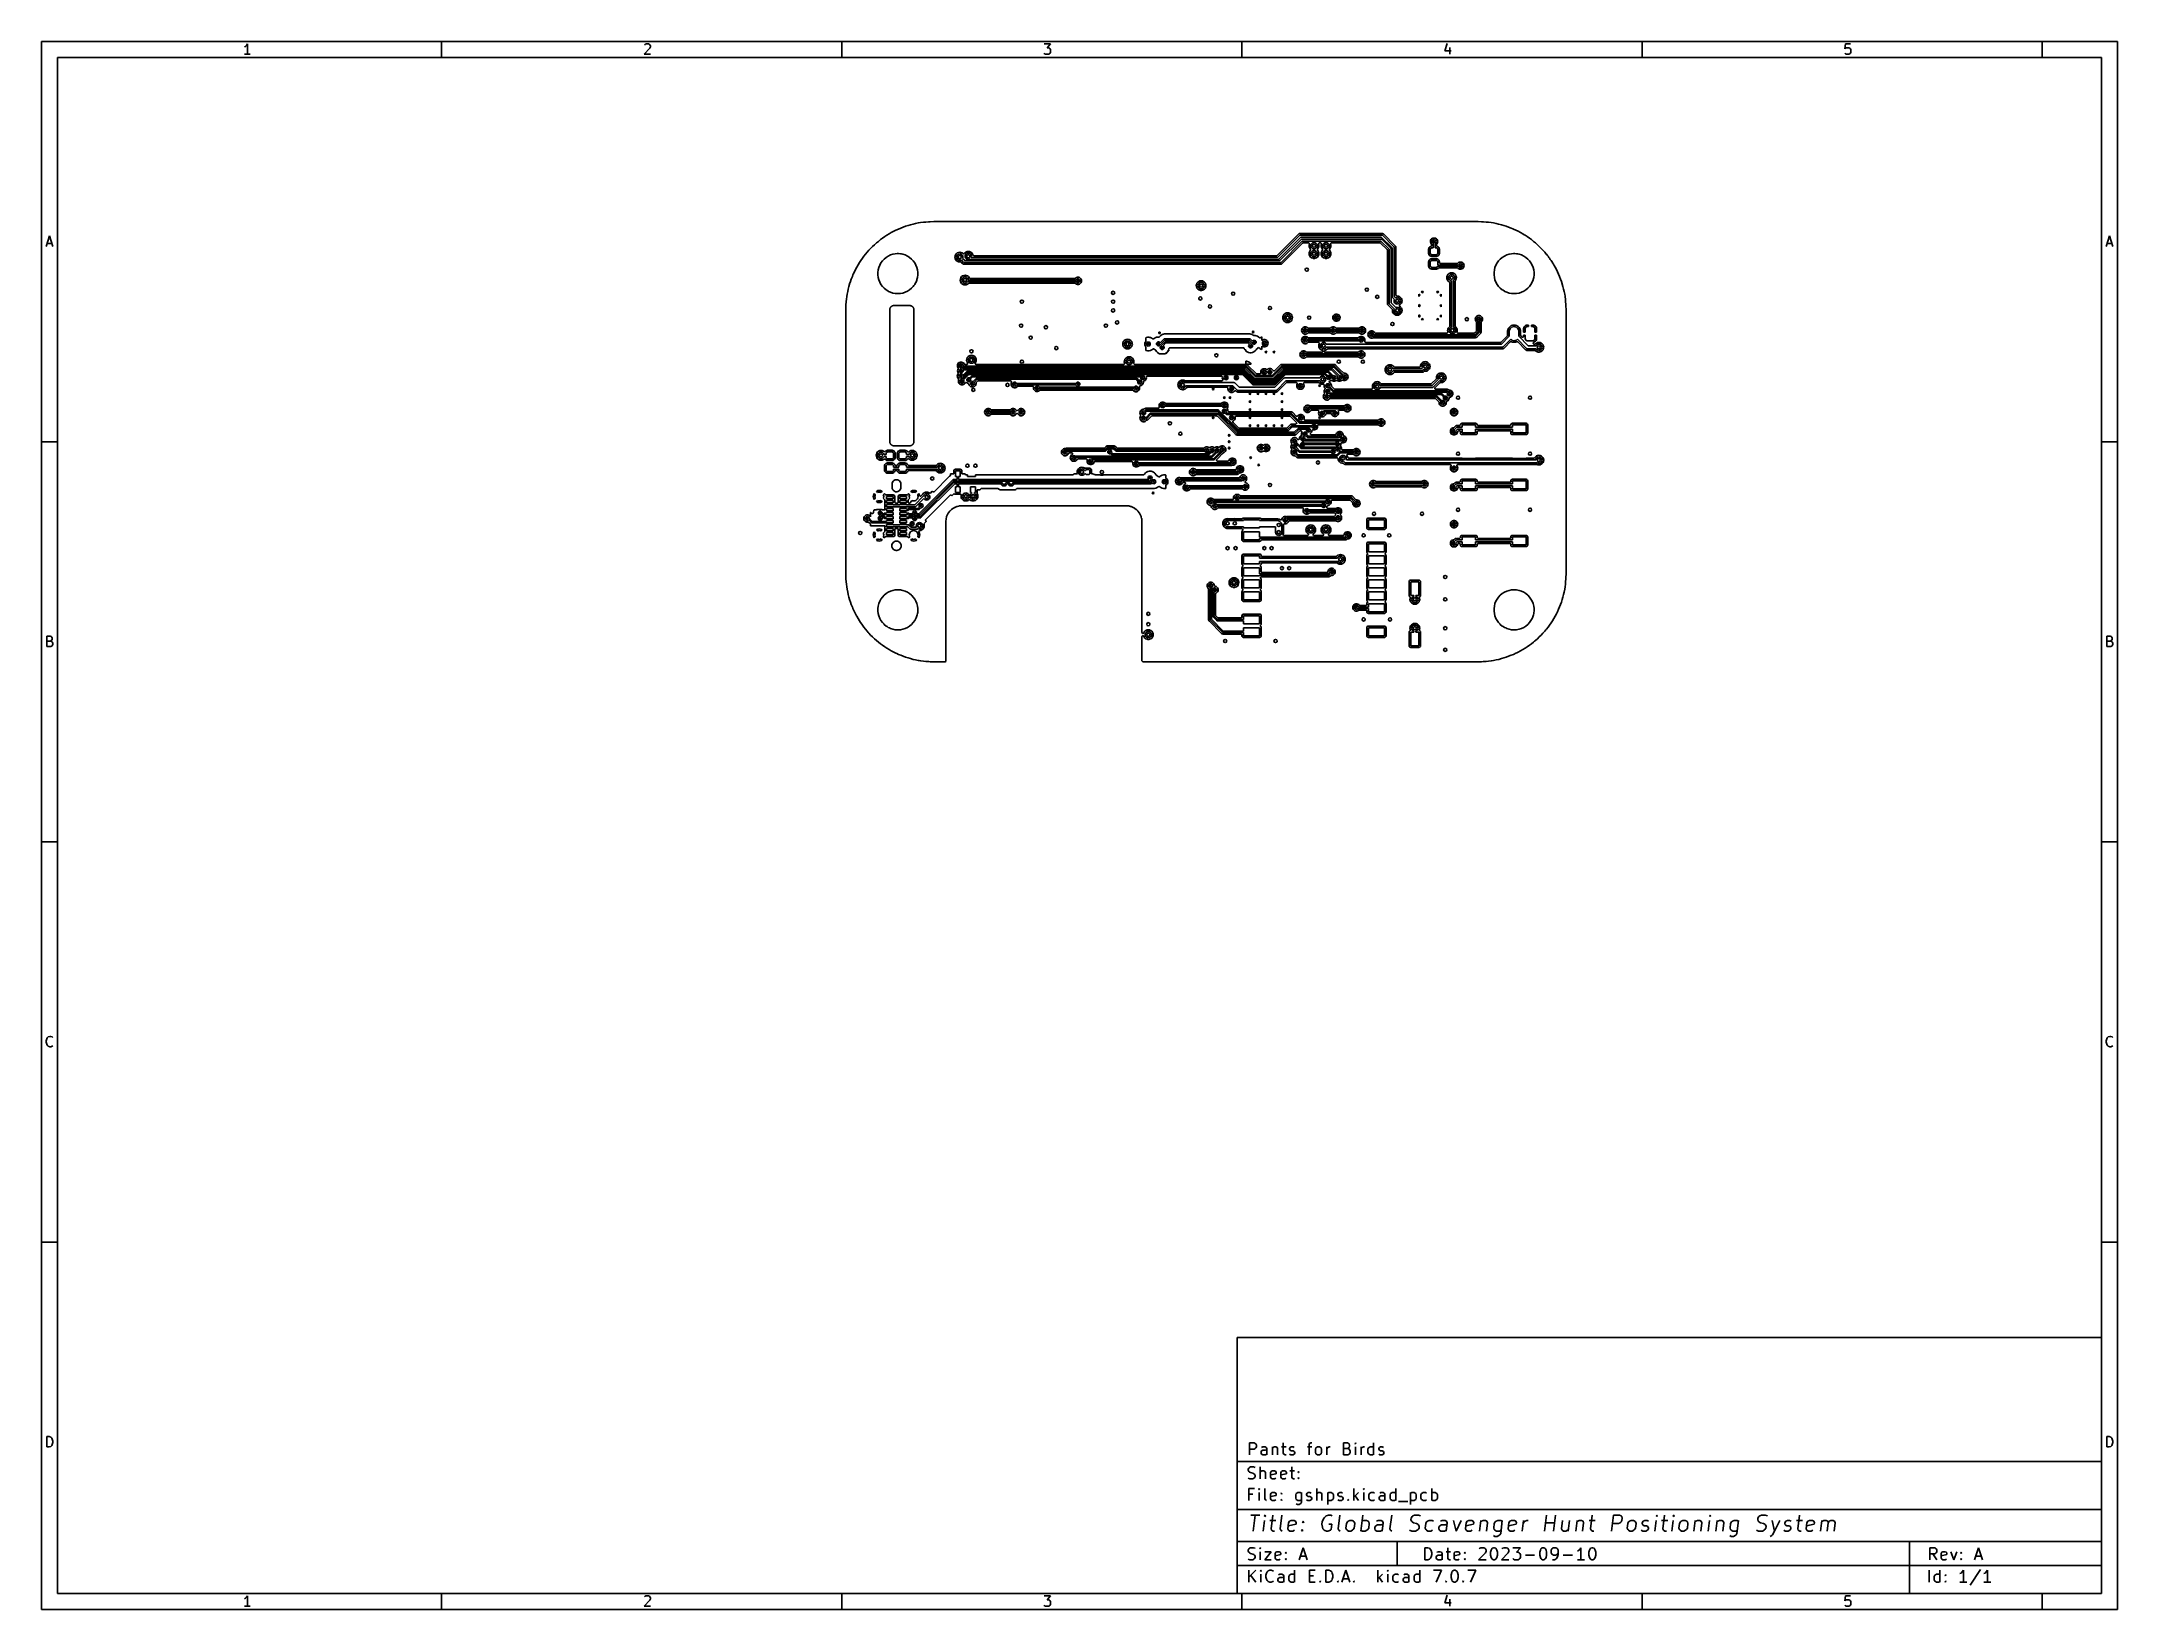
# Model space of a CAD drawing. Extents: x 0.4 to 10.6, y -8.1 to -0.4.
import ezdxf

# ---------------------------------------------------------------- set-up
doc = ezdxf.new("R2010")
doc.units = 0
doc.header["$MEASUREMENT"] = 0
doc.layers.add('BLACK', color=7, linetype='CONTINUOUS')

msp = doc.modelspace()

# ---------------------------------------------------------------- linework, layer by layer
at = {"layer": 'BLACK', "linetype": 'CONTINUOUS'}
for p, q in [((0.3937, -0.3937), (10.6063, -0.3937)), ((0.3937, -8.1063), (0.3937, -0.3937)), ((1.40621, -0.40526), (1.40134, -0.41257)), ((1.40621, -0.45644), (1.40621, -0.40526)), ((2.3622, -0.47244), (2.3622, -0.3937)), ((3.36009, -0.41013), (3.36253, -0.4077)), ((3.36253, -0.4077), (3.3674, -0.40526)), ((3.3674, -0.40526), (3.37959, -0.40526)), ((3.37959, -0.40526), (3.38446, -0.4077)), ((3.38446, -0.4077), (3.3869, -0.41013)), ((4.33071, -0.47244), (4.33071, -0.3937)), ((5.32616, -0.40526), (5.35784, -0.40526)), ((5.35784, -0.40526), (5.34078, -0.42476)), ((6.29921, -0.47244), (6.29921, -0.3937)), ((7.30928, -0.40282), (7.2971, -0.43938)), ((8.26772, -0.47244), (8.26772, -0.3937)), ((9.26804, -0.40526), (9.2656, -0.42963)), ((9.29241, -0.40526), (9.26804, -0.40526)), ((10.2362, -0.47244), (10.2362, -0.3937)), ((10.6063, -0.3937), (10.6063, -8.1063)), ((0.47244, -0.47244), (10.5276, -0.47244)), ((0.47244, -8.02756), (0.47244, -0.47244)), ((1.39646, -0.41745), (1.39159, -0.41988)), ((1.42083, -0.45644), (1.39159, -0.45644)), ((1.40134, -0.41257), (1.39646, -0.41745)), ((3.3869, -0.42719), (3.35765, -0.45644)), ((3.35765, -0.45644), (3.38934, -0.45644)), ((3.3869, -0.41013), (3.38934, -0.41501)), ((3.38934, -0.41988), (3.3869, -0.42719)), ((3.38934, -0.41501), (3.38934, -0.41988)), ((5.32859, -0.454), (5.32616, -0.45157)), ((5.33347, -0.45644), (5.32859, -0.454)), ((5.34809, -0.45644), (5.33347, -0.45644)), ((5.34078, -0.42476), (5.34809, -0.42476)), ((5.34809, -0.42476), (5.35297, -0.42719)), ((5.35297, -0.454), (5.34809, -0.45644)), ((5.35297, -0.42719), (5.3554, -0.42963)), ((5.3554, -0.45157), (5.35297, -0.454)), ((5.3554, -0.42963), (5.35784, -0.43451)), ((5.35784, -0.44669), (5.3554, -0.45157)), ((5.35784, -0.43451), (5.35784, -0.44669)), ((7.2971, -0.43938), (7.32878, -0.43938)), ((7.32147, -0.42232), (7.32147, -0.45644)), ((9.2656, -0.42963), (9.26804, -0.42719)), ((9.26804, -0.454), (9.2656, -0.45157)), ((9.26804, -0.42719), (9.27291, -0.42476)), ((9.27291, -0.45644), (9.26804, -0.454)), ((9.27291, -0.42476), (9.2851, -0.42476)), ((9.2851, -0.45644), (9.27291, -0.45644)), ((9.2851, -0.42476), (9.28997, -0.42719)), ((9.28997, -0.454), (9.2851, -0.45644)), ((9.28997, -0.42719), (9.29241, -0.42963)), ((9.29241, -0.45157), (9.28997, -0.454)), ((9.29241, -0.42963), (9.29485, -0.43451)), ((9.29485, -0.44669), (9.29241, -0.45157)), ((9.29485, -0.43451), (9.29485, -0.44669)), ((10.5276, -0.47244), (10.5276, -8.02756)), ((4.57416, -1.33367), (4.58603, -1.32727)), ((4.58603, -1.32727), (4.59695, -1.32196)), ((4.59695, -1.32196), (4.6092, -1.31624)), ((4.6092, -1.31624), (4.62038, -1.31161)), ((4.62038, -1.31161), (4.63293, -1.30662)), ((4.63293, -1.30662), (4.63303, -1.30659)), ((4.63303, -1.30659), (4.64437, -1.30268)), ((4.64437, -1.30268), (4.65725, -1.29841)), ((4.65725, -1.29841), (4.65735, -1.29838)), ((4.65735, -1.29838), (4.66881, -1.29518)), ((4.66881, -1.29518), (4.682, -1.29165)), ((4.682, -1.29165), (4.68212, -1.29162)), ((4.68212, -1.29162), (4.6936, -1.28915)), ((4.6936, -1.28915), (4.70712, -1.28636)), ((4.70712, -1.28636), (4.70724, -1.28634)), ((4.70724, -1.28634), (4.71859, -1.28461)), ((4.71859, -1.28461), (4.7325, -1.28258)), ((4.7325, -1.28258), (4.73263, -1.28256)), ((4.73263, -1.28256), (4.74343, -1.28158)), ((4.74343, -1.28158), (4.75749, -1.28035)), ((4.75749, -1.28035), (4.75807, -1.2803)), ((4.75807, -1.2803), (4.75821, -1.28029)), ((4.75821, -1.28029), (4.76589, -1.28006)), ((4.76589, -1.28006), (4.78346, -1.27955)), ((4.78346, -1.27955), (4.78348, -1.27955)), ((4.78348, -1.27955), (7.46061, -1.27955)), ((7.46061, -1.27955), (7.46063, -1.27955)), ((7.46063, -1.27955), (7.47823, -1.28006)), ((7.47823, -1.28006), (7.48589, -1.28029)), ((7.48589, -1.28029), (7.48603, -1.2803)), ((7.48603, -1.2803), (7.48818, -1.28049)), ((7.48818, -1.28049), (7.50067, -1.28158)), ((7.50067, -1.28158), (7.51146, -1.28256)), ((7.51146, -1.28256), (7.51159, -1.28258)), ((7.51159, -1.28258), (7.52551, -1.28461)), ((7.52551, -1.28461), (7.53685, -1.28634)), ((7.53685, -1.28634), (7.53698, -1.28636)), ((7.53698, -1.28636), (7.55049, -1.28915)), ((7.55049, -1.28915), (7.56198, -1.29162)), ((7.56198, -1.29162), (7.56209, -1.29165)), ((7.56209, -1.29165), (7.57528, -1.29518)), ((7.57528, -1.29518), (7.58674, -1.29838)), ((7.58674, -1.29838), (7.58685, -1.29841)), ((7.58685, -1.29841), (7.59973, -1.30268)), ((7.59973, -1.30268), (7.61106, -1.30659)), ((7.61106, -1.30659), (7.61116, -1.30663)), ((7.61116, -1.30663), (7.62371, -1.31161)), ((7.62371, -1.31161), (7.63215, -1.3151)), ((7.63215, -1.3151), (7.6349, -1.31624)), ((7.6349, -1.31624), (7.6357, -1.31662)), ((7.6357, -1.31662), (7.64715, -1.32196)), ((7.64715, -1.32196), (7.65807, -1.32727)), ((7.65807, -1.32727), (7.66994, -1.33367)), ((0.41601, -1.40132), (0.43307, -1.35014)), ((0.42089, -1.3867), (0.44526, -1.3867)), ((0.43307, -1.35014), (0.45013, -1.40132)), ((4.45532, -1.4302), (4.46425, -1.42016)), ((4.46425, -1.42016), (4.47263, -1.41126)), ((4.47263, -1.41126), (4.48213, -1.40177)), ((4.48213, -1.40177), (4.49103, -1.39339)), ((4.49103, -1.39339), (4.50107, -1.38446)), ((4.50107, -1.38446), (4.51045, -1.37663)), ((4.51045, -1.37663), (4.52099, -1.3683)), ((4.52099, -1.3683), (4.53083, -1.36106)), ((4.53083, -1.36106), (4.54185, -1.35335)), ((4.54185, -1.35335), (4.55209, -1.34672)), ((4.55209, -1.34672), (4.56355, -1.33966)), ((4.56355, -1.33966), (4.57416, -1.33367)), ((4.94083, -1.42917), (4.93589, -1.43296)), ((4.94658, -1.42679), (4.94083, -1.42917)), ((4.94083, -1.42917), (4.94083, -1.42917)), ((4.94083, -1.42917), (4.94083, -1.42917)), ((4.95276, -1.42598), (4.94658, -1.42679)), ((4.94658, -1.42679), (4.94658, -1.42679)), ((4.95893, -1.42679), (4.95276, -1.42598)), ((4.95276, -1.42598), (4.95276, -1.42598)), ((4.96468, -1.42917), (4.95893, -1.42679)), ((4.95893, -1.42679), (4.95893, -1.42679)), ((4.96962, -1.43296), (4.96468, -1.42917)), ((6.57708, -1.3418), (6.4725, -1.44639)), ((6.47434, -1.45571), (6.58313, -1.34691)), ((6.58865, -1.35531), (6.47986, -1.46411)), ((6.48615, -1.47146), (6.59002, -1.36758)), ((6.59554, -1.37598), (6.49167, -1.47986)), ((6.49772, -1.48497), (6.59738, -1.38531)), ((6.57723, -1.34165), (6.57708, -1.3418)), ((6.57825, -1.34043), (6.57723, -1.34165)), ((6.57963, -1.33963), (6.57825, -1.34043)), ((6.57825, -1.34043), (6.57825, -1.34043)), ((6.57981, -1.33951), (6.57963, -1.33963)), ((6.58111, -1.3386), (6.57981, -1.33951)), ((6.5813, -1.33851), (6.58111, -1.3386)), ((6.58197, -1.33824), (6.5813, -1.33851)), ((6.58216, -1.33817), (6.58197, -1.33824)), ((6.58373, -1.33789), (6.58216, -1.33817)), ((6.58313, -1.34691), (6.58384, -1.34639)), ((6.58394, -1.33784), (6.58373, -1.33789)), ((6.58384, -1.34639), (6.58395, -1.34625)), ((6.58548, -1.33743), (6.58394, -1.33784)), ((6.58395, -1.34625), (6.58406, -1.34622)), ((6.58406, -1.34622), (6.58426, -1.34607)), ((6.58426, -1.34607), (6.58545, -1.34582)), ((6.58545, -1.34582), (6.58661, -1.34547)), ((6.58685, -1.33755), (6.58548, -1.33743)), ((6.58548, -1.33743), (6.58548, -1.33743)), ((6.58661, -1.34547), (6.98684, -1.34547)), ((6.58707, -1.33757), (6.58685, -1.33755)), ((6.58728, -1.33758), (6.58707, -1.33757)), ((6.98617, -1.33758), (6.58728, -1.33758)), ((6.9848, -1.35531), (6.58865, -1.35531)), ((6.59002, -1.36758), (6.59073, -1.36706)), ((6.59073, -1.36706), (6.59084, -1.36692)), ((6.59084, -1.36692), (6.59095, -1.36689)), ((6.59095, -1.36689), (6.59115, -1.36674)), ((6.59115, -1.36674), (6.59234, -1.36648)), ((6.59234, -1.36648), (6.5935, -1.36614)), ((6.5935, -1.36614), (6.98524, -1.36614)), ((6.9832, -1.37598), (6.59554, -1.37598)), ((6.59738, -1.38531), (6.5998, -1.38399)), ((6.5998, -1.38399), (6.60083, -1.38388)), ((6.60083, -1.38388), (6.62635, -1.38388)), ((6.62635, -1.38388), (6.62899, -1.38465)), ((6.62899, -1.38465), (6.63079, -1.38673)), ((6.63051, -1.39147), (6.6297, -1.39764)), ((6.6297, -1.39764), (6.6297, -1.39764)), ((6.6297, -1.39764), (6.63051, -1.40381)), ((6.63086, -1.39063), (6.63051, -1.39147)), ((6.63051, -1.39147), (6.63051, -1.39147)), ((6.63051, -1.40381), (6.63051, -1.40381)), ((6.63051, -1.40381), (6.63289, -1.40956)), ((6.63289, -1.42508), (6.63051, -1.43084)), ((6.63079, -1.38673), (6.63118, -1.38945)), ((6.63118, -1.38945), (6.63086, -1.39063)), ((6.63289, -1.40956), (6.63657, -1.41435)), ((6.63657, -1.42029), (6.63289, -1.42508)), ((6.63657, -1.41435), (6.63756, -1.41692)), ((6.63701, -1.41961), (6.63657, -1.42029)), ((6.63756, -1.41692), (6.63701, -1.41961)), ((6.6378, -1.39764), (6.63857, -1.39277)), ((6.63857, -1.4025), (6.6378, -1.39764)), ((6.63857, -1.39277), (6.6408, -1.38838)), ((6.6408, -1.40689), (6.63857, -1.4025)), ((6.63857, -1.43214), (6.6408, -1.42775)), ((6.6408, -1.38838), (6.64429, -1.3849)), ((6.64429, -1.41038), (6.6408, -1.40689)), ((6.6408, -1.42775), (6.64429, -1.42427)), ((6.64429, -1.3849), (6.64868, -1.38266)), ((6.64868, -1.41262), (6.64429, -1.41038)), ((6.64429, -1.42427), (6.64868, -1.42203)), ((6.64868, -1.38266), (6.65354, -1.38189)), ((6.65354, -1.41339), (6.64868, -1.41262)), ((6.64868, -1.42203), (6.65354, -1.42126)), ((6.65354, -1.38189), (6.65841, -1.38266)), ((6.65841, -1.41262), (6.65354, -1.41339)), ((6.65354, -1.42126), (6.65841, -1.42203)), ((6.65841, -1.38266), (6.6628, -1.3849)), ((6.6628, -1.41038), (6.65841, -1.41262)), ((6.65841, -1.42203), (6.6628, -1.42427)), ((6.6628, -1.3849), (6.66628, -1.38838)), ((6.66628, -1.40689), (6.6628, -1.41038)), ((6.6628, -1.42427), (6.66628, -1.42775)), ((6.66628, -1.38838), (6.66852, -1.39277)), ((6.66852, -1.4025), (6.66628, -1.40689)), ((6.66628, -1.42775), (6.66852, -1.43214)), ((6.66852, -1.39277), (6.66929, -1.39764)), ((6.66929, -1.39764), (6.66852, -1.4025)), ((6.66953, -1.41773), (6.67008, -1.41503)), ((6.67052, -1.42029), (6.66953, -1.41773)), ((6.67008, -1.41503), (6.67052, -1.41435)), ((6.67052, -1.41435), (6.67419, -1.40956)), ((6.67419, -1.42508), (6.67052, -1.42029)), ((6.67419, -1.40956), (6.67658, -1.40381)), ((6.67658, -1.43084), (6.67419, -1.42508)), ((6.67594, -1.38789), (6.67717, -1.38543)), ((6.67623, -1.39063), (6.67594, -1.38789)), ((6.67658, -1.39147), (6.67623, -1.39063)), ((6.67735, -1.39733), (6.67658, -1.39147)), ((6.67658, -1.39147), (6.67658, -1.39147)), ((6.67658, -1.40381), (6.67739, -1.39764)), ((6.67717, -1.38543), (6.67953, -1.38403)), ((6.67739, -1.39764), (6.67735, -1.39733)), ((6.67953, -1.38403), (6.68074, -1.38388)), ((6.68074, -1.38388), (6.6854, -1.38388)), ((6.6854, -1.38388), (6.68804, -1.38465)), ((6.68804, -1.38465), (6.68984, -1.38673)), ((6.68957, -1.39147), (6.68875, -1.39764)), ((6.68875, -1.39764), (6.68875, -1.39764)), ((6.68875, -1.39764), (6.68957, -1.40381)), ((6.68991, -1.39063), (6.68957, -1.39147)), ((6.68957, -1.39147), (6.68957, -1.39147)), ((6.68957, -1.40381), (6.68957, -1.40381)), ((6.68957, -1.40381), (6.69195, -1.40956)), ((6.69195, -1.42508), (6.68957, -1.43084)), ((6.68984, -1.38673), (6.69023, -1.38945)), ((6.69023, -1.38945), (6.68991, -1.39063)), ((6.69195, -1.40956), (6.69562, -1.41435)), ((6.69562, -1.42029), (6.69195, -1.42508)), ((6.69562, -1.41435), (6.69661, -1.41692)), ((6.69606, -1.41961), (6.69562, -1.42029)), ((6.69661, -1.41692), (6.69606, -1.41961)), ((6.69685, -1.39764), (6.69762, -1.39277)), ((6.69762, -1.4025), (6.69685, -1.39764)), ((6.69762, -1.39277), (6.69986, -1.38838)), ((6.69986, -1.40689), (6.69762, -1.4025)), ((6.69762, -1.43214), (6.69986, -1.42775)), ((6.69986, -1.38838), (6.70334, -1.3849)), ((6.70334, -1.41038), (6.69986, -1.40689)), ((6.69986, -1.42775), (6.70334, -1.42427)), ((6.70334, -1.3849), (6.70773, -1.38266)), ((6.70773, -1.41262), (6.70334, -1.41038)), ((6.70334, -1.42427), (6.70773, -1.42203)), ((6.70773, -1.38266), (6.7126, -1.38189)), ((6.7126, -1.41339), (6.70773, -1.41262)), ((6.70773, -1.42203), (6.7126, -1.42126)), ((6.7126, -1.38189), (6.71746, -1.38266)), ((6.71746, -1.41262), (6.7126, -1.41339)), ((6.7126, -1.42126), (6.71746, -1.42203)), ((6.71746, -1.38266), (6.72185, -1.3849)), ((6.72185, -1.41038), (6.71746, -1.41262)), ((6.71746, -1.42203), (6.72185, -1.42427)), ((6.72185, -1.3849), (6.72534, -1.38838)), ((6.72534, -1.40689), (6.72185, -1.41038)), ((6.72185, -1.42427), (6.72534, -1.42775)), ((6.72534, -1.38838), (6.72758, -1.39277)), ((6.72758, -1.4025), (6.72534, -1.40689)), ((6.72534, -1.42775), (6.72758, -1.43214)), ((6.72758, -1.39277), (6.72835, -1.39764)), ((6.72835, -1.39764), (6.72758, -1.4025)), ((6.72858, -1.41773), (6.72913, -1.41503)), ((6.72957, -1.42029), (6.72858, -1.41773)), ((6.72913, -1.41503), (6.72957, -1.41435)), ((6.72957, -1.41435), (6.73325, -1.40956)), ((6.73325, -1.42508), (6.72957, -1.42029)), ((6.73325, -1.40956), (6.73563, -1.40381)), ((6.73563, -1.43084), (6.73325, -1.42508)), ((6.73499, -1.38789), (6.73622, -1.38543)), ((6.73528, -1.39063), (6.73499, -1.38789)), ((6.73563, -1.39147), (6.73528, -1.39063)), ((6.7364, -1.39733), (6.73563, -1.39147)), ((6.73563, -1.39147), (6.73563, -1.39147)), ((6.73563, -1.40381), (6.73644, -1.39764)), ((6.73622, -1.38543), (6.73859, -1.38403)), ((6.73644, -1.39764), (6.7364, -1.39733)), ((6.73859, -1.38403), (6.73979, -1.38388)), ((6.73979, -1.38388), (6.97791, -1.38388)), ((6.97791, -1.38388), (6.98055, -1.38465)), ((6.98055, -1.38465), (6.98136, -1.38531)), ((6.98136, -1.38531), (7.01331, -1.41726)), ((7.02264, -1.41542), (6.9832, -1.37598)), ((7.03839, -1.4089), (6.9848, -1.35531)), ((6.98524, -1.36614), (6.98611, -1.36627)), ((6.98611, -1.36627), (6.98628, -1.36625)), ((6.98638, -1.33757), (6.98617, -1.33758)), ((6.98628, -1.36625), (6.98638, -1.36631)), ((6.9866, -1.33755), (6.98638, -1.33757)), ((6.98638, -1.36631), (6.98662, -1.36634)), ((6.98797, -1.33743), (6.9866, -1.33755)), ((6.98662, -1.36634), (6.98765, -1.367)), ((6.98684, -1.34547), (6.98771, -1.3456)), ((6.98765, -1.367), (6.98872, -1.36758)), ((6.98771, -1.3456), (6.98788, -1.34558)), ((6.98788, -1.34558), (6.98798, -1.34564)), ((6.98951, -1.33784), (6.98797, -1.33743)), ((6.98798, -1.34564), (6.98822, -1.34567)), ((6.98822, -1.34567), (6.98925, -1.34633)), ((6.98872, -1.36758), (7.03104, -1.40991)), ((6.98925, -1.34633), (6.99032, -1.34691)), ((6.98972, -1.33789), (6.98951, -1.33784)), ((6.99129, -1.33817), (6.98972, -1.33789)), ((6.99032, -1.34691), (7.04679, -1.40338)), ((6.99149, -1.33824), (6.99129, -1.33817)), ((6.99215, -1.33851), (6.99149, -1.33824)), ((6.99234, -1.3386), (6.99215, -1.33851)), ((6.99312, -1.33915), (6.99234, -1.3386)), ((6.99234, -1.3386), (6.99234, -1.3386)), ((6.99364, -1.33951), (6.99312, -1.33915)), ((6.99382, -1.33963), (6.99364, -1.33951)), ((6.99475, -1.34017), (6.99382, -1.33963)), ((6.9952, -1.34043), (6.99475, -1.34017)), ((6.99623, -1.34165), (6.9952, -1.34043)), ((6.9952, -1.34043), (6.9952, -1.34043)), ((6.99637, -1.3418), (6.99623, -1.34165)), ((7.0519, -1.39733), (6.99637, -1.3418)), ((7.01331, -1.41726), (7.01463, -1.41968)), ((7.01463, -1.41968), (7.01474, -1.42072)), ((7.01474, -1.42072), (7.01474, -1.68044)), ((7.02264, -1.6811), (7.02264, -1.41542)), ((7.03104, -1.40991), (7.03157, -1.41061)), ((7.03157, -1.41061), (7.0317, -1.41073)), ((7.0317, -1.41073), (7.03173, -1.41083)), ((7.03173, -1.41083), (7.03188, -1.41103)), ((7.03188, -1.41103), (7.03214, -1.41222)), ((7.03214, -1.41222), (7.03248, -1.41339)), ((7.03248, -1.41339), (7.03248, -1.67906)), ((7.03839, -1.64961), (7.03839, -1.4089)), ((7.04679, -1.40338), (7.04731, -1.40409)), ((7.04731, -1.40409), (7.04745, -1.4042)), ((7.04745, -1.4042), (7.04748, -1.40431)), ((7.04748, -1.40431), (7.04763, -1.4045)), ((7.04763, -1.4045), (7.04789, -1.40569)), ((7.04789, -1.40569), (7.04823, -1.40686)), ((7.04823, -1.40686), (7.04823, -1.64757)), ((7.05205, -1.39747), (7.0519, -1.39733)), ((7.05328, -1.3985), (7.05205, -1.39747)), ((7.05407, -1.39988), (7.05328, -1.3985)), ((7.05419, -1.40006), (7.05407, -1.39988)), ((7.0551, -1.40136), (7.05419, -1.40006)), ((7.05519, -1.40155), (7.0551, -1.40136)), ((7.0551, -1.40136), (7.0551, -1.40136)), ((7.05546, -1.40221), (7.05519, -1.40155)), ((7.05553, -1.40241), (7.05546, -1.40221)), ((7.05581, -1.40398), (7.05553, -1.40241)), ((7.05553, -1.40241), (7.05553, -1.40241)), ((7.05586, -1.40419), (7.05581, -1.40398)), ((7.05627, -1.40573), (7.05586, -1.40419)), ((7.05612, -1.40753), (7.05613, -1.40732)), ((7.05612, -1.4356), (7.05612, -1.40753)), ((7.05613, -1.40732), (7.05627, -1.40573)), ((7.21811, -1.41191), (7.2175, -1.41578)), ((7.2175, -1.41578), (7.2175, -1.4356)), ((7.22049, -1.40725), (7.21811, -1.41191)), ((7.22418, -1.40356), (7.22049, -1.40725)), ((7.22049, -1.40725), (7.22049, -1.40725)), ((7.22861, -1.4013), (7.22418, -1.40356)), ((7.22418, -1.40356), (7.22418, -1.40356)), ((7.22418, -1.40356), (7.22418, -1.40356)), ((7.22418, -1.40356), (7.22418, -1.40356)), ((7.22539, -1.41708), (7.22605, -1.41378)), ((7.22539, -1.4343), (7.22539, -1.41708)), ((7.22605, -1.41378), (7.22792, -1.41099)), ((7.2269, -1.3729), (7.22618, -1.37795)), ((7.22618, -1.37795), (7.2269, -1.383)), ((7.22902, -1.36827), (7.2269, -1.3729)), ((7.2269, -1.383), (7.22766, -1.38465)), ((7.22766, -1.38465), (7.22902, -1.38764)), ((7.22792, -1.41099), (7.23071, -1.40912)), ((7.2305, -1.39959), (7.22861, -1.4013)), ((7.23236, -1.36441), (7.22902, -1.36827)), ((7.22902, -1.36827), (7.22902, -1.36827)), ((7.22902, -1.38764), (7.23009, -1.38887)), ((7.23009, -1.38887), (7.23123, -1.39137)), ((7.23128, -1.39695), (7.2305, -1.39959)), ((7.23071, -1.40912), (7.23401, -1.40846)), ((7.23123, -1.39137), (7.23128, -1.39207)), ((7.23128, -1.39207), (7.23128, -1.39695)), ((7.23463, -1.36295), (7.23236, -1.36441)), ((7.23401, -1.40846), (7.23917, -1.40846)), ((7.23425, -1.37795), (7.235, -1.37419)), ((7.235, -1.38172), (7.23425, -1.37795)), ((7.23665, -1.36165), (7.23463, -1.36295)), ((7.235, -1.37419), (7.23713, -1.37099)), ((7.23713, -1.38491), (7.235, -1.38172)), ((7.24154, -1.36022), (7.23665, -1.36165)), ((7.23665, -1.36165), (7.23665, -1.36165)), ((7.23665, -1.36165), (7.23665, -1.36165)), ((7.23713, -1.37099), (7.24033, -1.36886)), ((7.23917, -1.38627), (7.23713, -1.38491)), ((7.23917, -1.40846), (7.23917, -1.38627)), ((7.24033, -1.36886), (7.24409, -1.36811)), ((7.24664, -1.36022), (7.24154, -1.36022)), ((7.24154, -1.36022), (7.24154, -1.36022)), ((7.24409, -1.36811), (7.24786, -1.36886)), ((7.25154, -1.36165), (7.24664, -1.36022)), ((7.24664, -1.36022), (7.24664, -1.36022)), ((7.24786, -1.36886), (7.25105, -1.37099)), ((7.25105, -1.38491), (7.24902, -1.38627)), ((7.24902, -1.38627), (7.24902, -1.40846)), ((7.24902, -1.40846), (7.25418, -1.40846)), ((7.25105, -1.37099), (7.25319, -1.37419)), ((7.25319, -1.38172), (7.25105, -1.38491)), ((7.25583, -1.36441), (7.25154, -1.36165)), ((7.25154, -1.36165), (7.25154, -1.36165)), ((7.25154, -1.36165), (7.25154, -1.36165)), ((7.25319, -1.37419), (7.25394, -1.37795)), ((7.25394, -1.37795), (7.25319, -1.38172)), ((7.25418, -1.40846), (7.25748, -1.40912)), ((7.25917, -1.36827), (7.25583, -1.36441)), ((7.25691, -1.39207), (7.25768, -1.38943)), ((7.25691, -1.39695), (7.25691, -1.39207)), ((7.25758, -1.39941), (7.25691, -1.39695)), ((7.25748, -1.40912), (7.26027, -1.41099)), ((7.25957, -1.4013), (7.25758, -1.39941)), ((7.25768, -1.38943), (7.2581, -1.38887)), ((7.2581, -1.38887), (7.25917, -1.38764)), ((7.26129, -1.3729), (7.25917, -1.36827)), ((7.25917, -1.38764), (7.26129, -1.383)), ((7.26401, -1.40356), (7.25957, -1.4013)), ((7.26027, -1.41099), (7.26214, -1.41378)), ((7.26201, -1.37795), (7.26129, -1.3729)), ((7.26129, -1.383), (7.26201, -1.37795)), ((7.26214, -1.41378), (7.2628, -1.41708)), ((7.2628, -1.41708), (7.2628, -1.4343)), ((7.2677, -1.40725), (7.26401, -1.40356)), ((7.26401, -1.40356), (7.26401, -1.40356)), ((7.26401, -1.40356), (7.26401, -1.40356)), ((7.26975, -1.41126), (7.2677, -1.40725)), ((7.2677, -1.40725), (7.2677, -1.40725)), ((7.2677, -1.40725), (7.2677, -1.40725)), ((7.27008, -1.41191), (7.26975, -1.41126)), ((7.27069, -1.41578), (7.27008, -1.41191)), ((7.27069, -1.4356), (7.27069, -1.41578)), ((7.66994, -1.33367), (7.68055, -1.33966)), ((7.68055, -1.33966), (7.68732, -1.34383)), ((7.68732, -1.34383), (7.692, -1.34672)), ((7.692, -1.34672), (7.70225, -1.35335)), ((7.70225, -1.35335), (7.71326, -1.36106)), ((7.71326, -1.36106), (7.72306, -1.36827)), ((7.72306, -1.36827), (7.7231, -1.3683)), ((7.7231, -1.3683), (7.73364, -1.37663)), ((7.73364, -1.37663), (7.74303, -1.38446)), ((7.74303, -1.38446), (7.75218, -1.3926)), ((7.75218, -1.3926), (7.75306, -1.39339)), ((7.75306, -1.39339), (7.76147, -1.4013)), ((7.76147, -1.4013), (7.76197, -1.40177)), ((7.76197, -1.40177), (7.77146, -1.41126)), ((7.77146, -1.41126), (7.77984, -1.42016)), ((7.77984, -1.42016), (7.78216, -1.42277)), ((7.78216, -1.42277), (7.78877, -1.4302)), ((10.5499, -1.40132), (10.5669, -1.35014)), ((10.5547, -1.3867), (10.5791, -1.3867)), ((10.5669, -1.35014), (10.584, -1.40132)), ((4.38711, -1.53833), (4.39282, -1.52608)), ((4.39282, -1.52608), (4.39814, -1.51516)), ((4.39814, -1.51516), (4.40454, -1.50329)), ((4.40454, -1.50329), (4.41052, -1.49268)), ((4.41052, -1.49268), (4.41759, -1.48122)), ((4.41759, -1.48122), (4.42421, -1.47098)), ((4.42421, -1.47098), (4.43193, -1.45996)), ((4.43193, -1.45996), (4.43916, -1.45013)), ((4.43916, -1.45013), (4.4475, -1.43959)), ((4.4475, -1.43959), (4.45532, -1.4302)), ((4.50941, -1.51695), (4.50785, -1.52924)), ((4.50785, -1.52924), (4.50785, -1.54163)), ((4.51249, -1.50495), (4.50941, -1.51695)), ((4.50941, -1.51695), (4.50941, -1.51695)), ((4.51705, -1.49343), (4.51249, -1.50495)), ((4.51249, -1.50495), (4.51249, -1.50495)), ((4.52302, -1.48258), (4.51705, -1.49343)), ((4.51705, -1.49343), (4.51705, -1.49343)), ((4.5303, -1.47256), (4.52302, -1.48258)), ((4.52302, -1.48258), (4.52302, -1.48258)), ((4.53878, -1.46353), (4.5303, -1.47256)), ((4.5303, -1.47256), (4.5303, -1.47256)), ((4.54832, -1.45563), (4.53878, -1.46353)), ((4.53878, -1.46353), (4.53878, -1.46353)), ((4.55878, -1.44899), (4.54832, -1.45563)), ((4.54832, -1.45563), (4.54832, -1.45563)), ((4.56999, -1.44372), (4.55878, -1.44899)), ((4.55878, -1.44899), (4.55878, -1.44899)), ((4.58177, -1.43989), (4.56999, -1.44372)), ((4.56999, -1.44372), (4.56999, -1.44372)), ((4.59394, -1.43757), (4.58177, -1.43989)), ((4.60321, -1.43699), (4.59394, -1.43757)), ((4.59394, -1.43757), (4.59394, -1.43757)), ((4.60939, -1.43699), (4.60321, -1.43699)), ((4.60321, -1.43699), (4.60321, -1.43699)), ((4.61866, -1.43757), (4.60939, -1.43699)), ((4.60939, -1.43699), (4.60939, -1.43699)), ((4.62475, -1.43873), (4.61866, -1.43757)), ((4.61866, -1.43757), (4.61866, -1.43757)), ((4.63083, -1.43989), (4.62475, -1.43873)), ((4.64261, -1.44372), (4.63083, -1.43989)), ((4.63083, -1.43989), (4.63083, -1.43989)), ((4.63083, -1.43989), (4.63083, -1.43989)), ((4.65382, -1.44899), (4.64261, -1.44372)), ((4.64261, -1.44372), (4.64261, -1.44372)), ((4.66197, -1.45417), (4.65382, -1.44899)), ((4.65382, -1.44899), (4.65382, -1.44899)), ((4.66428, -1.45563), (4.66197, -1.45417)), ((4.67382, -1.46353), (4.66428, -1.45563)), ((4.66428, -1.45563), (4.66428, -1.45563)), ((4.67921, -1.46926), (4.67382, -1.46353)), ((4.67382, -1.46353), (4.67382, -1.46353)), ((4.67382, -1.46353), (4.67382, -1.46353)), ((4.6823, -1.47256), (4.67921, -1.46926)), ((4.68958, -1.48258), (4.6823, -1.47256)), ((4.6823, -1.47256), (4.6823, -1.47256)), ((4.69555, -1.49343), (4.68958, -1.48258)), ((4.68958, -1.48258), (4.68958, -1.48258)), ((4.68958, -1.48258), (4.68958, -1.48258)), ((4.70011, -1.50495), (4.69555, -1.49343)), ((4.69555, -1.49343), (4.69555, -1.49343)), ((4.69555, -1.49343), (4.69555, -1.49343)), ((4.69555, -1.49343), (4.69555, -1.49343)), ((4.70319, -1.51695), (4.70011, -1.50495)), ((4.70011, -1.50495), (4.70011, -1.50495)), ((4.70474, -1.52924), (4.70319, -1.51695)), ((4.70319, -1.51695), (4.70319, -1.51695)), ((4.70474, -1.54163), (4.70474, -1.52924)), ((4.70474, -1.52924), (4.70474, -1.52924)), ((4.70474, -1.52924), (4.70474, -1.52924)), ((4.88783, -1.44799), (4.88701, -1.45417)), ((4.88701, -1.45417), (4.88701, -1.45417)), ((4.88701, -1.45417), (4.88783, -1.46034)), ((4.89021, -1.44224), (4.88783, -1.44799)), ((4.88783, -1.44799), (4.88783, -1.44799)), ((4.88783, -1.46034), (4.88783, -1.46034)), ((4.88783, -1.46034), (4.88999, -1.46556)), ((4.88999, -1.46556), (4.89021, -1.46609)), ((4.894, -1.4373), (4.89021, -1.44224)), ((4.89021, -1.46609), (4.894, -1.47103)), ((4.89894, -1.43351), (4.894, -1.4373)), ((4.894, -1.47103), (4.89894, -1.47482)), ((4.89511, -1.45417), (4.89588, -1.4493)), ((4.89588, -1.45903), (4.89511, -1.45417)), ((4.89588, -1.4493), (4.89812, -1.44491)), ((4.89812, -1.46342), (4.89588, -1.45903)), ((4.89812, -1.44491), (4.9016, -1.44143)), ((4.9016, -1.46691), (4.89812, -1.46342)), ((4.90469, -1.43113), (4.89894, -1.43351)), ((4.89894, -1.47482), (4.90469, -1.4772)), ((4.9016, -1.44143), (4.90599, -1.43919)), ((4.90599, -1.46914), (4.9016, -1.46691)), ((4.91086, -1.43032), (4.90469, -1.43113)), ((4.90469, -1.43113), (4.90469, -1.43113)), ((4.90469, -1.4772), (4.9058, -1.47735)), ((4.9058, -1.47735), (4.91086, -1.47801)), ((4.90599, -1.43919), (4.91086, -1.43842)), ((4.91086, -1.46991), (4.90599, -1.46914)), ((4.91703, -1.43113), (4.91086, -1.43032)), ((4.91086, -1.43032), (4.91086, -1.43032)), ((4.91086, -1.43842), (4.91572, -1.43919)), ((4.91572, -1.46914), (4.91086, -1.46991)), ((4.91086, -1.47801), (4.91257, -1.47779)), ((4.91086, -1.47801), (4.91086, -1.47801)), ((4.91086, -1.47801), (4.91086, -1.47801)), ((4.91257, -1.47779), (4.91353, -1.47766)), ((4.91353, -1.47766), (4.91625, -1.47808)), ((4.91572, -1.43919), (4.92011, -1.44143)), ((4.91781, -1.46808), (4.91572, -1.46914)), ((4.91625, -1.47808), (4.91762, -1.47905)), ((4.92278, -1.43351), (4.91703, -1.43113)), ((4.91703, -1.43113), (4.91703, -1.43113)), ((4.91762, -1.47905), (4.92354, -1.48497)), ((4.92959, -1.47986), (4.91781, -1.46808)), ((4.92011, -1.44143), (4.9236, -1.44491)), ((4.92689, -1.43667), (4.92278, -1.43351)), ((4.92354, -1.48497), (4.92368, -1.48513)), ((4.9236, -1.44491), (4.92584, -1.4493)), ((4.92368, -1.48513), (4.92471, -1.48635)), ((4.92471, -1.48635), (4.92471, -1.48635)), ((4.92471, -1.48635), (4.92471, -1.48635)), ((4.92471, -1.48635), (4.92471, -1.48635)), ((4.92471, -1.48635), (4.92471, -1.48635)), ((4.92471, -1.48635), (4.92609, -1.48714)), ((4.92584, -1.45903), (4.92477, -1.46112)), ((4.92477, -1.46112), (4.93511, -1.47146)), ((4.92584, -1.4493), (4.92661, -1.45417)), ((4.92661, -1.45417), (4.92584, -1.45903)), ((4.92609, -1.48714), (4.92627, -1.48726)), ((4.92627, -1.48726), (4.92757, -1.48817)), ((4.92877, -1.43756), (4.92689, -1.43667)), ((4.92757, -1.48817), (4.92757, -1.48817)), ((4.92757, -1.48817), (4.92776, -1.48826)), ((4.92776, -1.48826), (4.92842, -1.48853)), ((4.92842, -1.48853), (4.92862, -1.48861)), ((4.92862, -1.48861), (4.92862, -1.48861)), ((4.92862, -1.48861), (4.93003, -1.48885)), ((4.93152, -1.43739), (4.92877, -1.43756)), ((4.93066, -1.48044), (4.92959, -1.47986)), ((4.93003, -1.48885), (4.93019, -1.48888)), ((4.93019, -1.48888), (4.9304, -1.48893)), ((4.9304, -1.48893), (4.93194, -1.48934)), ((4.93168, -1.4811), (4.93066, -1.48044)), ((4.93374, -1.43577), (4.93152, -1.43739)), ((4.93193, -1.48114), (4.93168, -1.4811)), ((4.93202, -1.48119), (4.93193, -1.48114)), ((4.93194, -1.48934), (4.93352, -1.4892)), ((4.9322, -1.48117), (4.93202, -1.48119)), ((4.93307, -1.4813), (4.9322, -1.48117)), ((6.48819, -1.4813), (4.93307, -1.4813)), ((4.93352, -1.4892), (4.93374, -1.48919)), ((4.93589, -1.43296), (4.93374, -1.43577)), ((4.93374, -1.48919), (6.48752, -1.48919)), ((4.93511, -1.47146), (6.48615, -1.47146)), ((4.93589, -1.43296), (4.93589, -1.43296)), ((4.93589, -1.43296), (4.93589, -1.43296)), ((4.93701, -1.44982), (4.93778, -1.44496)), ((4.93778, -1.45469), (4.93701, -1.44982)), ((4.93778, -1.44496), (4.94002, -1.44057)), ((4.94002, -1.45908), (4.93778, -1.45469)), ((4.94002, -1.44057), (4.9435, -1.43708)), ((4.9435, -1.46256), (4.94002, -1.45908)), ((4.9435, -1.43708), (4.94789, -1.43485)), ((4.94789, -1.4648), (4.9435, -1.46256)), ((4.94789, -1.43485), (4.95276, -1.43407)), ((4.95276, -1.46557), (4.94789, -1.4648)), ((4.95276, -1.43407), (4.95762, -1.43485)), ((4.95762, -1.4648), (4.95276, -1.46557)), ((4.95762, -1.43485), (4.96201, -1.43708)), ((4.95971, -1.46374), (4.95762, -1.4648)), ((4.96008, -1.46411), (4.95971, -1.46374)), ((4.96115, -1.46469), (4.96008, -1.46411)), ((4.96218, -1.46535), (4.96115, -1.46469)), ((4.96201, -1.43708), (4.9655, -1.44057)), ((4.96242, -1.46539), (4.96218, -1.46535)), ((4.96252, -1.46544), (4.96242, -1.46539)), ((4.96269, -1.46543), (4.96252, -1.46544)), ((4.96356, -1.46555), (4.96269, -1.46543)), ((6.47638, -1.46555), (4.96356, -1.46555)), ((4.9655, -1.44057), (4.96773, -1.44496)), ((4.96773, -1.45469), (4.96721, -1.45571)), ((4.96721, -1.45571), (6.47434, -1.45571)), ((4.96773, -1.44496), (4.9685, -1.44982)), ((4.9685, -1.44982), (4.96773, -1.45469)), ((4.97341, -1.4379), (4.96962, -1.43296)), ((4.97579, -1.44365), (4.97341, -1.4379)), ((4.97587, -1.44396), (4.97579, -1.44365)), ((4.97579, -1.44365), (4.97579, -1.44365)), ((4.97589, -1.44396), (4.97587, -1.44396)), ((4.97618, -1.44496), (4.97589, -1.44396)), ((4.97798, -1.44704), (4.97618, -1.44496)), ((4.98062, -1.44781), (4.97798, -1.44704)), ((6.46905, -1.44781), (4.98062, -1.44781)), ((6.47009, -1.4477), (6.46905, -1.44781)), ((6.4725, -1.44639), (6.47009, -1.4477)), ((6.47755, -1.46521), (6.47638, -1.46555)), ((6.47874, -1.46495), (6.47755, -1.46521)), ((6.47894, -1.4648), (6.47874, -1.46495)), ((6.47904, -1.46477), (6.47894, -1.4648)), ((6.47915, -1.46464), (6.47904, -1.46477)), ((6.47986, -1.46411), (6.47915, -1.46464)), ((6.48752, -1.48919), (6.48774, -1.4892)), ((6.48774, -1.4892), (6.48932, -1.48934)), ((6.48936, -1.48096), (6.48819, -1.4813)), ((6.48932, -1.48934), (6.49086, -1.48893)), ((6.49055, -1.4807), (6.48936, -1.48096)), ((6.49075, -1.48055), (6.49055, -1.4807)), ((6.49085, -1.48052), (6.49075, -1.48055)), ((6.49097, -1.48038), (6.49085, -1.48052)), ((6.49086, -1.48893), (6.49107, -1.48888)), ((6.49167, -1.47986), (6.49097, -1.48038)), ((6.49107, -1.48888), (6.49264, -1.48861)), ((6.49264, -1.48861), (6.49284, -1.48853)), ((6.49264, -1.48861), (6.49264, -1.48861)), ((6.49284, -1.48853), (6.4935, -1.48826)), ((6.4935, -1.48826), (6.49369, -1.48817)), ((6.49369, -1.48817), (6.49499, -1.48726)), ((6.49369, -1.48817), (6.49369, -1.48817)), ((6.49499, -1.48726), (6.49517, -1.48714)), ((6.49517, -1.48714), (6.49655, -1.48635)), ((6.49655, -1.48635), (6.4975, -1.48522)), ((6.49655, -1.48635), (6.49655, -1.48635)), ((6.4975, -1.48522), (6.49758, -1.48513)), ((6.49758, -1.48513), (6.49772, -1.48497)), ((6.63051, -1.43084), (6.6297, -1.43701)), ((6.6297, -1.43701), (6.6297, -1.43701)), ((6.6297, -1.43701), (6.63051, -1.44318)), ((6.63051, -1.43084), (6.63051, -1.43084)), ((6.63051, -1.44318), (6.63051, -1.44318)), ((6.63051, -1.44318), (6.6325, -1.44799)), ((6.6325, -1.44799), (6.63289, -1.44893)), ((6.63289, -1.44893), (6.63668, -1.45387)), ((6.63668, -1.45387), (6.64162, -1.45766)), ((6.6378, -1.43701), (6.63857, -1.43214)), ((6.63857, -1.44187), (6.6378, -1.43701)), ((6.6408, -1.44626), (6.63857, -1.44187)), ((6.64429, -1.44975), (6.6408, -1.44626)), ((6.64162, -1.45766), (6.64737, -1.46004)), ((6.64868, -1.45199), (6.64429, -1.44975)), ((6.64737, -1.46004), (6.64962, -1.46034)), ((6.65354, -1.45276), (6.64868, -1.45199)), ((6.64962, -1.46034), (6.65354, -1.46085)), ((6.65841, -1.45199), (6.65354, -1.45276)), ((6.65354, -1.46085), (6.6556, -1.46058)), ((6.65354, -1.46085), (6.65354, -1.46085)), ((6.65354, -1.46085), (6.65354, -1.46085)), ((6.6556, -1.46058), (6.65972, -1.46004)), ((6.6628, -1.44975), (6.65841, -1.45199)), ((6.65972, -1.46004), (6.66547, -1.45766)), ((6.66628, -1.44626), (6.6628, -1.44975)), ((6.66547, -1.45766), (6.6704, -1.45387)), ((6.66852, -1.44187), (6.66628, -1.44626)), ((6.66852, -1.43214), (6.66929, -1.43701)), ((6.66929, -1.43701), (6.66852, -1.44187)), ((6.6704, -1.45387), (6.67419, -1.44893)), ((6.67419, -1.44893), (6.67658, -1.44318)), ((6.67685, -1.43289), (6.67658, -1.43084)), ((6.67658, -1.44318), (6.67732, -1.43756)), ((6.67739, -1.43701), (6.67685, -1.43289)), ((6.67732, -1.43756), (6.67739, -1.43701)), ((6.67739, -1.43701), (6.67739, -1.43701)), ((6.68957, -1.43084), (6.68875, -1.43701)), ((6.68875, -1.43701), (6.68875, -1.43701)), ((6.68875, -1.43701), (6.68957, -1.44318)), ((6.68957, -1.43084), (6.68957, -1.43084)), ((6.68957, -1.44318), (6.68957, -1.44318)), ((6.68957, -1.44318), (6.69156, -1.44799)), ((6.69156, -1.44799), (6.69195, -1.44893)), ((6.69195, -1.44893), (6.69574, -1.45387)), ((6.69574, -1.45387), (6.70068, -1.45766)), ((6.69685, -1.43701), (6.69762, -1.43214)), ((6.69762, -1.44187), (6.69685, -1.43701)), ((6.69986, -1.44626), (6.69762, -1.44187)), ((6.70334, -1.44975), (6.69986, -1.44626)), ((6.70068, -1.45766), (6.70643, -1.46004)), ((6.70773, -1.45199), (6.70334, -1.44975)), ((6.70643, -1.46004), (6.70868, -1.46034)), ((6.7126, -1.45276), (6.70773, -1.45199)), ((6.70868, -1.46034), (6.7126, -1.46085)), ((6.71746, -1.45199), (6.7126, -1.45276)), ((6.7126, -1.46085), (6.71466, -1.46058)), ((6.7126, -1.46085), (6.7126, -1.46085)), ((6.7126, -1.46085), (6.7126, -1.46085)), ((6.71466, -1.46058), (6.71877, -1.46004)), ((6.72185, -1.44975), (6.71746, -1.45199)), ((6.71877, -1.46004), (6.72452, -1.45766)), ((6.72534, -1.44626), (6.72185, -1.44975)), ((6.72452, -1.45766), (6.72946, -1.45387)), ((6.72758, -1.44187), (6.72534, -1.44626)), ((6.72758, -1.43214), (6.72835, -1.43701)), ((6.72835, -1.43701), (6.72758, -1.44187)), ((6.72946, -1.45387), (6.73325, -1.44893)), ((6.73325, -1.44893), (6.73563, -1.44318)), ((6.7359, -1.43289), (6.73563, -1.43084)), ((6.73563, -1.44318), (6.73637, -1.43756)), ((6.73644, -1.43701), (6.7359, -1.43289)), ((6.73637, -1.43756), (6.73644, -1.43701)), ((6.73644, -1.43701), (6.73644, -1.43701)), ((7.05612, -1.49761), (7.05612, -1.4356)), ((7.05612, -1.62493), (7.05612, -1.49761)), ((7.2175, -1.4356), (7.21811, -1.43947)), ((7.21811, -1.47392), (7.2175, -1.47779)), ((7.2175, -1.47779), (7.2175, -1.49761)), ((7.2175, -1.49761), (7.21811, -1.50147)), ((7.21811, -1.43947), (7.21817, -1.43959)), ((7.22049, -1.46926), (7.21811, -1.47392)), ((7.21811, -1.50147), (7.21811, -1.50147)), ((7.21811, -1.50147), (7.22049, -1.50613)), ((7.21817, -1.43959), (7.22049, -1.44412)), ((7.22049, -1.44412), (7.22049, -1.44412)), ((7.22049, -1.44412), (7.22049, -1.44412)), ((7.22049, -1.44412), (7.22418, -1.44782)), ((7.22418, -1.46556), (7.22049, -1.46926)), ((7.22049, -1.46926), (7.22049, -1.46926)), ((7.22049, -1.50613), (7.22049, -1.50613)), ((7.22049, -1.50613), (7.22049, -1.50613)), ((7.22049, -1.50613), (7.22418, -1.50983)), ((7.22418, -1.44782), (7.22418, -1.44782)), ((7.22418, -1.44782), (7.22418, -1.44782)), ((7.22418, -1.44782), (7.22884, -1.45019)), ((7.22574, -1.46477), (7.22418, -1.46556)), ((7.22418, -1.46556), (7.22418, -1.46556)), ((7.22418, -1.46556), (7.22418, -1.46556)), ((7.22418, -1.46556), (7.22418, -1.46556)), ((7.22418, -1.50983), (7.22418, -1.50983)), ((7.22418, -1.50983), (7.22418, -1.50983)), ((7.22418, -1.50983), (7.22884, -1.5122)), ((7.22605, -1.4376), (7.22539, -1.4343)), ((7.22539, -1.47908), (7.22605, -1.47579)), ((7.22539, -1.49631), (7.22539, -1.47908)), ((7.22605, -1.4996), (7.22539, -1.49631)), ((7.22884, -1.46319), (7.22574, -1.46477)), ((7.22792, -1.44039), (7.22605, -1.4376)), ((7.22605, -1.47579), (7.22792, -1.47299)), ((7.22792, -1.5024), (7.22605, -1.4996)), ((7.23071, -1.44226), (7.22792, -1.44039)), ((7.22792, -1.47299), (7.23071, -1.47113)), ((7.23071, -1.50427), (7.22792, -1.5024)), ((7.22884, -1.45019), (7.22884, -1.45019)), ((7.22884, -1.45019), (7.22884, -1.45019)), ((7.22884, -1.45019), (7.22884, -1.45019)), ((7.22884, -1.45019), (7.23271, -1.45081)), ((7.23271, -1.46258), (7.22884, -1.46319)), ((7.22884, -1.5122), (7.22884, -1.5122)), ((7.22884, -1.5122), (7.22884, -1.5122)), ((7.22884, -1.5122), (7.22884, -1.5122)), ((7.22884, -1.5122), (7.23271, -1.51281)), ((7.23401, -1.44291), (7.23071, -1.44226)), ((7.23071, -1.47113), (7.23401, -1.47047)), ((7.23401, -1.50492), (7.23071, -1.50427)), ((7.23271, -1.45081), (7.23271, -1.45081)), ((7.23271, -1.45081), (7.25548, -1.45081)), ((7.25548, -1.46258), (7.23271, -1.46258)), ((7.23271, -1.46258), (7.23271, -1.46258)), ((7.23271, -1.51281), (7.23271, -1.51281)), ((7.23271, -1.51281), (7.25548, -1.51281)), ((7.25418, -1.44291), (7.23401, -1.44291)), ((7.23401, -1.47047), (7.25418, -1.47047)), ((7.25418, -1.50492), (7.23401, -1.50492)), ((7.25748, -1.44226), (7.25418, -1.44291)), ((7.25418, -1.47047), (7.25748, -1.47113)), ((7.25748, -1.50427), (7.25418, -1.50492)), ((7.25548, -1.45081), (7.25935, -1.45019)), ((7.25935, -1.46319), (7.25548, -1.46258)), ((7.25548, -1.46258), (7.25548, -1.46258)), ((7.25548, -1.51281), (7.25935, -1.5122)), ((7.26027, -1.44039), (7.25748, -1.44226)), ((7.25748, -1.47113), (7.26027, -1.47299)), ((7.26027, -1.5024), (7.25748, -1.50427)), ((7.25935, -1.45019), (7.26401, -1.44782)), ((7.25935, -1.45019), (7.25935, -1.45019)), ((7.25935, -1.45019), (7.25935, -1.45019)), ((7.26401, -1.46556), (7.25935, -1.46319)), ((7.25935, -1.46319), (7.25935, -1.46319)), ((7.25935, -1.46319), (7.25935, -1.46319)), ((7.25935, -1.46319), (7.25935, -1.46319)), ((7.25935, -1.5122), (7.26401, -1.50983)), ((7.25935, -1.5122), (7.25935, -1.5122)), ((7.25935, -1.5122), (7.25935, -1.5122)), ((7.26214, -1.4376), (7.26027, -1.44039)), ((7.26027, -1.47299), (7.26214, -1.47579)), ((7.26214, -1.4996), (7.26027, -1.5024)), ((7.2628, -1.4343), (7.26214, -1.4376)), ((7.26214, -1.47579), (7.2628, -1.47908)), ((7.26226, -1.49902), (7.26214, -1.4996)), ((7.36476, -1.49902), (7.26226, -1.49902)), ((7.2628, -1.47908), (7.2628, -1.49311)), ((7.2628, -1.49311), (7.36476, -1.49311)), ((7.26401, -1.44782), (7.2677, -1.44412)), ((7.2677, -1.46926), (7.26401, -1.46556)), ((7.26401, -1.46556), (7.26401, -1.46556)), ((7.26401, -1.46556), (7.26401, -1.46556)), ((7.26401, -1.50983), (7.2655, -1.50834)), ((7.2655, -1.50834), (7.26791, -1.50702)), ((7.2677, -1.44412), (7.27008, -1.43947)), ((7.26938, -1.47256), (7.2677, -1.46926)), ((7.2677, -1.46926), (7.2677, -1.46926)), ((7.2677, -1.46926), (7.2677, -1.46926)), ((7.26791, -1.50702), (7.26895, -1.50691)), ((7.26895, -1.50691), (7.35772, -1.50691)), ((7.27008, -1.47392), (7.26938, -1.47256)), ((7.27008, -1.43947), (7.27069, -1.4356)), ((7.27008, -1.43947), (7.27008, -1.43947)), ((7.27008, -1.43947), (7.27008, -1.43947)), ((7.27069, -1.47779), (7.27008, -1.47392)), ((7.27069, -1.48033), (7.27069, -1.47779)), ((7.27113, -1.48236), (7.27069, -1.48033)), ((7.27293, -1.48444), (7.27113, -1.48236)), ((7.27557, -1.48522), (7.27293, -1.48444)), ((7.35772, -1.48522), (7.27557, -1.48522)), ((7.33071, -1.53127), (7.32454, -1.53208)), ((7.33688, -1.53208), (7.33071, -1.53127)), ((7.33071, -1.53127), (7.33071, -1.53127)), ((7.35909, -1.48502), (7.35772, -1.48522)), ((7.35772, -1.50691), (7.36036, -1.50768)), ((7.36141, -1.48353), (7.35909, -1.48502)), ((7.36036, -1.50768), (7.36141, -1.50859)), ((7.36228, -1.48252), (7.36141, -1.48353)), ((7.36141, -1.50859), (7.36228, -1.5096)), ((7.36455, -1.48106), (7.36228, -1.48252)), ((7.36228, -1.5096), (7.36657, -1.51236)), ((7.36657, -1.47976), (7.36455, -1.48106)), ((7.36476, -1.49311), (7.36492, -1.4923)), ((7.36492, -1.49983), (7.36476, -1.49902)), ((7.36492, -1.4923), (7.36706, -1.4891)), ((7.36706, -1.50302), (7.36492, -1.49983)), ((7.37147, -1.47833), (7.36657, -1.47976)), ((7.36657, -1.47976), (7.36657, -1.47976)), ((7.36657, -1.47976), (7.36657, -1.47976)), ((7.36657, -1.51236), (7.36811, -1.51281)), ((7.36706, -1.4891), (7.37025, -1.48697)), ((7.37025, -1.50516), (7.36706, -1.50302)), ((7.36811, -1.51281), (7.37147, -1.5138)), ((7.37025, -1.48697), (7.37402, -1.48622)), ((7.37402, -1.50591), (7.37025, -1.50516)), ((7.37657, -1.47833), (7.37147, -1.47833)), ((7.37147, -1.47833), (7.37147, -1.47833)), ((7.37147, -1.5138), (7.37147, -1.5138)), ((7.37147, -1.5138), (7.37147, -1.5138)), ((7.37147, -1.5138), (7.37657, -1.5138)), ((7.37402, -1.48622), (7.37778, -1.48697)), ((7.37778, -1.50516), (7.37402, -1.50591)), ((7.38146, -1.47976), (7.37657, -1.47833)), ((7.37657, -1.47833), (7.37657, -1.47833)), ((7.37657, -1.5138), (7.38146, -1.51236)), ((7.37657, -1.5138), (7.37657, -1.5138)), ((7.37778, -1.48697), (7.38098, -1.4891)), ((7.38098, -1.50302), (7.37778, -1.50516)), ((7.38098, -1.4891), (7.38311, -1.4923)), ((7.38311, -1.49983), (7.38098, -1.50302)), ((7.38575, -1.48252), (7.38146, -1.47976)), ((7.38146, -1.47976), (7.38146, -1.47976)), ((7.38146, -1.47976), (7.38146, -1.47976)), ((7.38146, -1.51236), (7.38575, -1.5096)), ((7.38311, -1.4923), (7.38386, -1.49606)), ((7.38386, -1.49606), (7.38311, -1.49983)), ((7.38909, -1.48638), (7.38575, -1.48252)), ((7.38575, -1.5096), (7.38909, -1.50575)), ((7.39121, -1.49101), (7.38909, -1.48638)), ((7.38909, -1.50575), (7.39121, -1.50111)), ((7.39193, -1.49606), (7.39121, -1.49101)), ((7.39121, -1.50111), (7.39193, -1.49606)), ((7.5409, -1.51695), (7.53935, -1.52924)), ((7.53935, -1.52924), (7.53935, -1.54163)), ((7.54398, -1.50495), (7.5409, -1.51695)), ((7.5409, -1.51695), (7.5409, -1.51695)), ((7.54854, -1.49343), (7.54398, -1.50495)), ((7.54398, -1.50495), (7.54398, -1.50495)), ((7.55451, -1.48258), (7.54854, -1.49343)), ((7.54854, -1.49343), (7.54854, -1.49343)), ((7.56179, -1.47256), (7.55451, -1.48258)), ((7.55451, -1.48258), (7.55451, -1.48258)), ((7.57027, -1.46353), (7.56179, -1.47256)), ((7.56179, -1.47256), (7.56179, -1.47256)), ((7.57982, -1.45563), (7.57027, -1.46353)), ((7.57027, -1.46353), (7.57027, -1.46353)), ((7.59028, -1.44899), (7.57982, -1.45563)), ((7.57982, -1.45563), (7.57982, -1.45563)), ((7.60148, -1.44372), (7.59028, -1.44899)), ((7.59028, -1.44899), (7.59028, -1.44899)), ((7.61326, -1.43989), (7.60148, -1.44372)), ((7.60148, -1.44372), (7.60148, -1.44372)), ((7.62543, -1.43757), (7.61326, -1.43989)), ((7.6347, -1.43699), (7.62543, -1.43757)), ((7.62543, -1.43757), (7.62543, -1.43757)), ((7.64089, -1.43699), (7.6347, -1.43699)), ((7.6347, -1.43699), (7.6347, -1.43699)), ((7.65016, -1.43757), (7.64089, -1.43699)), ((7.64089, -1.43699), (7.64089, -1.43699)), ((7.65624, -1.43873), (7.65016, -1.43757)), ((7.65016, -1.43757), (7.65016, -1.43757)), ((7.66233, -1.43989), (7.65624, -1.43873)), ((7.67411, -1.44372), (7.66233, -1.43989)), ((7.66233, -1.43989), (7.66233, -1.43989)), ((7.66233, -1.43989), (7.66233, -1.43989)), ((7.68532, -1.44899), (7.67411, -1.44372)), ((7.67411, -1.44372), (7.67411, -1.44372)), ((7.69577, -1.45563), (7.68532, -1.44899)), ((7.68532, -1.44899), (7.68532, -1.44899)), ((7.70532, -1.46353), (7.69577, -1.45563)), ((7.69577, -1.45563), (7.69577, -1.45563)), ((7.7107, -1.46926), (7.70532, -1.46353)), ((7.70532, -1.46353), (7.70532, -1.46353)), ((7.70532, -1.46353), (7.70532, -1.46353)), ((7.7138, -1.47256), (7.7107, -1.46926)), ((7.72108, -1.48258), (7.7138, -1.47256)), ((7.7138, -1.47256), (7.7138, -1.47256)), ((7.72705, -1.49343), (7.72108, -1.48258)), ((7.72108, -1.48258), (7.72108, -1.48258)), ((7.72108, -1.48258), (7.72108, -1.48258)), ((7.73161, -1.50495), (7.72705, -1.49343)), ((7.72705, -1.49343), (7.72705, -1.49343)), ((7.72705, -1.49343), (7.72705, -1.49343)), ((7.72705, -1.49343), (7.72705, -1.49343)), ((7.73469, -1.51695), (7.73161, -1.50495)), ((7.73161, -1.50495), (7.73161, -1.50495)), ((7.73624, -1.52924), (7.73469, -1.51695)), ((7.73469, -1.51695), (7.73469, -1.51695)), ((7.73624, -1.54163), (7.73624, -1.52924)), ((7.73624, -1.52924), (7.73624, -1.52924)), ((7.73624, -1.52924), (7.73624, -1.52924)), ((7.78877, -1.4302), (7.79649, -1.43947)), ((7.79649, -1.43947), (7.7966, -1.43959)), ((7.7966, -1.43959), (7.80005, -1.44396)), ((7.80005, -1.44396), (7.80493, -1.45013)), ((7.80493, -1.45013), (7.80898, -1.45563)), ((7.80898, -1.45563), (7.81217, -1.45996)), ((7.81217, -1.45996), (7.81609, -1.46556)), ((7.81609, -1.46556), (7.81988, -1.47098)), ((7.81988, -1.47098), (7.8265, -1.48122)), ((7.8265, -1.48122), (7.82721, -1.48236)), ((7.82721, -1.48236), (7.83151, -1.48934)), ((7.83151, -1.48934), (7.83357, -1.49268)), ((7.83357, -1.49268), (7.83548, -1.49606)), ((7.83548, -1.49606), (7.83955, -1.50329)), ((7.83955, -1.50329), (7.84595, -1.51516)), ((7.84595, -1.51516), (7.85127, -1.52608)), ((7.85127, -1.52608), (7.85698, -1.53833)), ((4.35723, -1.63625), (4.36002, -1.62274)), ((4.36002, -1.62274), (4.36249, -1.61125)), ((4.36249, -1.61125), (4.36251, -1.61114)), ((4.36251, -1.61114), (4.36605, -1.59795)), ((4.36605, -1.59795), (4.36924, -1.58649)), ((4.36924, -1.58649), (4.36927, -1.58638)), ((4.36927, -1.58638), (4.37354, -1.5735)), ((4.37354, -1.5735), (4.37745, -1.56217)), ((4.37745, -1.56217), (4.37749, -1.56207)), ((4.37749, -1.56207), (4.38248, -1.54951)), ((4.38248, -1.54951), (4.38574, -1.54163)), ((4.38574, -1.54163), (4.38711, -1.53833)), ((4.50785, -1.54163), (4.50941, -1.55392)), ((4.50941, -1.55392), (4.50941, -1.55392)), ((4.50941, -1.55392), (4.51249, -1.56591)), ((4.51249, -1.56591), (4.51249, -1.56591)), ((4.51249, -1.56591), (4.51705, -1.57743)), ((4.51705, -1.57743), (4.51705, -1.57743)), ((4.51705, -1.57743), (4.51705, -1.57743)), ((4.51705, -1.57743), (4.51705, -1.57743)), ((4.51705, -1.57743), (4.52302, -1.58829)), ((4.52302, -1.58829), (4.52302, -1.58829)), ((4.52302, -1.58829), (4.52302, -1.58829)), ((4.52302, -1.58829), (4.5303, -1.59831)), ((4.5303, -1.59831), (4.5303, -1.59831)), ((4.5303, -1.59831), (4.53878, -1.60734)), ((4.53878, -1.60734), (4.53878, -1.60734)), ((4.53878, -1.60734), (4.54832, -1.61523)), ((4.54832, -1.61523), (4.54832, -1.61523)), ((4.54832, -1.61523), (4.55192, -1.61752)), ((4.55192, -1.61752), (4.55878, -1.62187)), ((4.55878, -1.62187), (4.56063, -1.62274)), ((4.56063, -1.62274), (4.56999, -1.62715)), ((4.56999, -1.62715), (4.56999, -1.62715)), ((4.56999, -1.62715), (4.56999, -1.62715)), ((4.56999, -1.62715), (4.58177, -1.63097)), ((4.58177, -1.63097), (4.59394, -1.63329)), ((4.59394, -1.63329), (4.59394, -1.63329)), ((4.59394, -1.63329), (4.59394, -1.63329)), ((4.59394, -1.63329), (4.60321, -1.63388)), ((4.60321, -1.63388), (4.60321, -1.63388)), ((4.60321, -1.63388), (4.60939, -1.63388)), ((4.60939, -1.63388), (4.61866, -1.63329)), ((4.61866, -1.63329), (4.63083, -1.63097)), ((4.61866, -1.63329), (4.61866, -1.63329)), ((4.61866, -1.63329), (4.61866, -1.63329)), ((4.63083, -1.63097), (4.64261, -1.62715)), ((4.64261, -1.62715), (4.65382, -1.62187)), ((4.65382, -1.62187), (4.66428, -1.61523)), ((4.66428, -1.61523), (4.67382, -1.60734)), ((4.67382, -1.60734), (4.6823, -1.59831)), ((4.6823, -1.59831), (4.68508, -1.59449)), ((4.68508, -1.59449), (4.68958, -1.58829)), ((4.68958, -1.58829), (4.69555, -1.57743)), ((4.69555, -1.57743), (4.69571, -1.57703)), ((4.69571, -1.57703), (4.69971, -1.56693)), ((4.69971, -1.56693), (4.70011, -1.56591)), ((4.70011, -1.56591), (4.70048, -1.56449)), ((4.70011, -1.56591), (4.70011, -1.56591)), ((4.70048, -1.56449), (4.70319, -1.55392)), ((4.70319, -1.55392), (4.70474, -1.54163)), ((4.91397, -1.56076), (4.91316, -1.56693)), ((4.91316, -1.56693), (4.91316, -1.56693)), ((4.91316, -1.56693), (4.91397, -1.5731)), ((4.91636, -1.55501), (4.91397, -1.56076)), ((4.91397, -1.56076), (4.91397, -1.56076)), ((4.91397, -1.5731), (4.91397, -1.5731)), ((4.91397, -1.5731), (4.91508, -1.57577)), ((4.91508, -1.57577), (4.91636, -1.57885)), ((4.92015, -1.55007), (4.91636, -1.55501)), ((4.91636, -1.57885), (4.92015, -1.58379)), ((4.92509, -1.54628), (4.92015, -1.55007)), ((4.92015, -1.58379), (4.92509, -1.58758)), ((4.92126, -1.56693), (4.92203, -1.56206)), ((4.92203, -1.5718), (4.92126, -1.56693)), ((4.92203, -1.56206), (4.92427, -1.55767)), ((4.92427, -1.57619), (4.92203, -1.5718)), ((4.92427, -1.55767), (4.92775, -1.55419)), ((4.92775, -1.57967), (4.92427, -1.57619)), ((4.93084, -1.5439), (4.92509, -1.54628)), ((4.92509, -1.58758), (4.93084, -1.58996)), ((4.92775, -1.55419), (4.93214, -1.55195)), ((4.93214, -1.58191), (4.92775, -1.57967)), ((4.93701, -1.54308), (4.93084, -1.5439)), ((4.93084, -1.5439), (4.93084, -1.5439)), ((4.93084, -1.58996), (4.93392, -1.59037)), ((4.93214, -1.55195), (4.93701, -1.55118)), ((4.93701, -1.58268), (4.93214, -1.58191)), ((4.93392, -1.59037), (4.93701, -1.59077)), ((4.94318, -1.5439), (4.93701, -1.54308)), ((4.93701, -1.54308), (4.93701, -1.54308)), ((4.93701, -1.55118), (4.94187, -1.55195)), ((4.94187, -1.58191), (4.93701, -1.58268)), ((4.93701, -1.59077), (4.93907, -1.5905)), ((4.93701, -1.59077), (4.93701, -1.59077)), ((4.93701, -1.59077), (4.93701, -1.59077)), ((4.93907, -1.5905), (4.94318, -1.58996)), ((4.94187, -1.55195), (4.94626, -1.55419)), ((4.94626, -1.57967), (4.94187, -1.58191)), ((4.94893, -1.54628), (4.94318, -1.5439)), ((4.94318, -1.5439), (4.94318, -1.5439)), ((4.94318, -1.58996), (4.94893, -1.58758)), ((4.94626, -1.55419), (4.94975, -1.55767)), ((4.94975, -1.57619), (4.94626, -1.57967)), ((4.95387, -1.55007), (4.94893, -1.54628)), ((4.94893, -1.58758), (4.95387, -1.58379)), ((4.94975, -1.55767), (4.95199, -1.56206)), ((4.95095, -1.57382), (4.94975, -1.57619)), ((5.48287, -1.57382), (4.95095, -1.57382)), ((4.95199, -1.56206), (4.95276, -1.56693)), ((4.95276, -1.56693), (4.9526, -1.56791)), ((4.9526, -1.56791), (5.48287, -1.56791)), ((4.95766, -1.55501), (4.95387, -1.55007)), ((4.95387, -1.58379), (4.95396, -1.58368)), ((4.95396, -1.58368), (4.954, -1.58362)), ((4.954, -1.58362), (4.95622, -1.582)), ((4.95622, -1.582), (4.95787, -1.58171)), ((4.95849, -1.55701), (4.95766, -1.55501)), ((4.95766, -1.55501), (4.95766, -1.55501)), ((4.95766, -1.55501), (4.95766, -1.55501)), ((4.95787, -1.58171), (5.47583, -1.58171)), ((4.95856, -1.55717), (4.95849, -1.55701)), ((4.96036, -1.55924), (4.95856, -1.55717)), ((4.963, -1.56002), (4.96036, -1.55924)), ((5.47583, -1.56002), (4.963, -1.56002)), ((5.4772, -1.55982), (5.47583, -1.56002)), ((5.47583, -1.58171), (5.47847, -1.58249)), ((5.47952, -1.55833), (5.4772, -1.55982)), ((5.47847, -1.58249), (5.47952, -1.5834)), ((5.48039, -1.55732), (5.47952, -1.55833)), ((5.47952, -1.5834), (5.48039, -1.58441)), ((5.48382, -1.55512), (5.48039, -1.55732)), ((5.48039, -1.58441), (5.48468, -1.58717)), ((5.48287, -1.56791), (5.48303, -1.5671)), ((5.48303, -1.57463), (5.48287, -1.57382)), ((5.48303, -1.5671), (5.48517, -1.56391)), ((5.48517, -1.57783), (5.48303, -1.57463)), ((5.48468, -1.55457), (5.48382, -1.55512)), ((5.48958, -1.55313), (5.48468, -1.55457)), ((5.48468, -1.55457), (5.48468, -1.55457)), ((5.48468, -1.55457), (5.48468, -1.55457)), ((5.48468, -1.58717), (5.48958, -1.5886)), ((5.48517, -1.56391), (5.48836, -1.56177)), ((5.48836, -1.57996), (5.48517, -1.57783)), ((5.48836, -1.56177), (5.49213, -1.56102)), ((5.49213, -1.58071), (5.48836, -1.57996)), ((5.49468, -1.55313), (5.48958, -1.55313)), ((5.48958, -1.55313), (5.48958, -1.55313)), ((5.48958, -1.5886), (5.48958, -1.5886)), ((5.48958, -1.5886), (5.48958, -1.5886)), ((5.48958, -1.5886), (5.49468, -1.5886)), ((5.49213, -1.56102), (5.49589, -1.56177)), ((5.49589, -1.57996), (5.49213, -1.58071)), ((5.49957, -1.55457), (5.49468, -1.55313)), ((5.49468, -1.55313), (5.49468, -1.55313)), ((5.49468, -1.5886), (5.49957, -1.58717)), ((5.49468, -1.5886), (5.49468, -1.5886)), ((5.49589, -1.56177), (5.49909, -1.56391)), ((5.49909, -1.57783), (5.49589, -1.57996)), ((5.49909, -1.56391), (5.50122, -1.5671)), ((5.50122, -1.57463), (5.49909, -1.57783)), ((5.50386, -1.55732), (5.49957, -1.55457)), ((5.49957, -1.55457), (5.49957, -1.55457)), ((5.49957, -1.55457), (5.49957, -1.55457)), ((5.49957, -1.58717), (5.50386, -1.58441)), ((5.50122, -1.5671), (5.50197, -1.57087)), ((5.50197, -1.57087), (5.50122, -1.57463)), ((5.5072, -1.56118), (5.50386, -1.55732)), ((5.50386, -1.58441), (5.5072, -1.58055)), ((5.50932, -1.56582), (5.5072, -1.56118)), ((5.5072, -1.58055), (5.50932, -1.57591)), ((5.51004, -1.57087), (5.50932, -1.56582)), ((5.50932, -1.57591), (5.51004, -1.57087)), ((6.07539, -1.58832), (6.07458, -1.59449)), ((6.07458, -1.59449), (6.07458, -1.59449)), ((6.07458, -1.59449), (6.07539, -1.60066)), ((6.07777, -1.58257), (6.07539, -1.58832)), ((6.07539, -1.58832), (6.07539, -1.58832)), ((6.07539, -1.60066), (6.07539, -1.60066)), ((6.07539, -1.60066), (6.07777, -1.60641)), ((6.08156, -1.57763), (6.07777, -1.58257)), ((6.07777, -1.60641), (6.08156, -1.61135)), ((6.0865, -1.57384), (6.08156, -1.57763)), ((6.08156, -1.61135), (6.0865, -1.61514)), ((6.08268, -1.59449), (6.08345, -1.58962)), ((6.08345, -1.59935), (6.08268, -1.59449)), ((6.08345, -1.58962), (6.08568, -1.58523)), ((6.08568, -1.60374), (6.08345, -1.59935)), ((6.08568, -1.58523), (6.08917, -1.58175)), ((6.08917, -1.60723), (6.08568, -1.60374)), ((6.09225, -1.57145), (6.0865, -1.57384)), ((6.0865, -1.61514), (6.09225, -1.61752)), ((6.08917, -1.58175), (6.09356, -1.57951)), ((6.09356, -1.60947), (6.08917, -1.60723)), ((6.09843, -1.57064), (6.09225, -1.57145)), ((6.09225, -1.57145), (6.09225, -1.57145)), ((6.09225, -1.61752), (6.09534, -1.61793)), ((6.09356, -1.57951), (6.09843, -1.57874)), ((6.09843, -1.61024), (6.09356, -1.60947)), ((6.09534, -1.61793), (6.09843, -1.61833)), ((6.1046, -1.57145), (6.09843, -1.57064)), ((6.09843, -1.57064), (6.09843, -1.57064)), ((6.09843, -1.57874), (6.10329, -1.57951)), ((6.10329, -1.60947), (6.09843, -1.61024)), ((6.09843, -1.61833), (6.10048, -1.61806)), ((6.09843, -1.61833), (6.09843, -1.61833)), ((6.09843, -1.61833), (6.09843, -1.61833)), ((6.10048, -1.61806), (6.1046, -1.61752)), ((6.10329, -1.57951), (6.10768, -1.58175)), ((6.10768, -1.60723), (6.10329, -1.60947)), ((6.11021, -1.57378), (6.1046, -1.57145)), ((6.1046, -1.57145), (6.1046, -1.57145)), ((6.1046, -1.61752), (6.11035, -1.61514)), ((6.10768, -1.58175), (6.11117, -1.58523)), ((6.11117, -1.60374), (6.10768, -1.60723)), ((6.11035, -1.57384), (6.11021, -1.57378)), ((6.11529, -1.57763), (6.11035, -1.57384)), ((6.11035, -1.61514), (6.11529, -1.61135)), ((6.11117, -1.58523), (6.1134, -1.58962)), ((6.1134, -1.59935), (6.11117, -1.60374)), ((6.1134, -1.58962), (6.11417, -1.59449)), ((6.11417, -1.59449), (6.1134, -1.59935)), ((6.11908, -1.58257), (6.11529, -1.57763)), ((6.11529, -1.61135), (6.11908, -1.60641)), ((6.12146, -1.58832), (6.11908, -1.58257)), ((6.11908, -1.60641), (6.12146, -1.60066)), ((6.12227, -1.59449), (6.12146, -1.58832)), ((6.12146, -1.60066), (6.12227, -1.59449)), ((7.05612, -1.64078), (7.05612, -1.62493)), ((7.18426, -1.62402), (7.18115, -1.62493)), ((7.18115, -1.62493), (7.18115, -1.62493)), ((7.18115, -1.62493), (7.18646, -1.63024)), ((7.18936, -1.62402), (7.18426, -1.62402)), ((7.18646, -1.63024), (7.18676, -1.6308)), ((7.18676, -1.6308), (7.18716, -1.63024)), ((7.18716, -1.63024), (7.19248, -1.62493)), ((7.19248, -1.62493), (7.18936, -1.62402)), ((7.19248, -1.62493), (7.19248, -1.62493)), ((7.25946, -1.62402), (7.25634, -1.62493)), ((7.25634, -1.62493), (7.25634, -1.62493)), ((7.25634, -1.62493), (7.26165, -1.63024)), ((7.26456, -1.62402), (7.25946, -1.62402)), ((7.26165, -1.63024), (7.26196, -1.6308)), ((7.26196, -1.6308), (7.26236, -1.63024)), ((7.26236, -1.63024), (7.26767, -1.62493)), ((7.26767, -1.62493), (7.26456, -1.62402)), ((7.26767, -1.62493), (7.26767, -1.62493)), ((7.30768, -1.54895), (7.30686, -1.55512)), ((7.30686, -1.55512), (7.30686, -1.55512)), ((7.30686, -1.55512), (7.30768, -1.56129)), ((7.31006, -1.5432), (7.30768, -1.54895)), ((7.30768, -1.54895), (7.30768, -1.54895)), ((7.30768, -1.56129), (7.30768, -1.56129)), ((7.30768, -1.56129), (7.31001, -1.56693)), ((7.31001, -1.56693), (7.31006, -1.56704)), ((7.31385, -1.53826), (7.31006, -1.5432)), ((7.31006, -1.56704), (7.31385, -1.57198)), ((7.31879, -1.53447), (7.31385, -1.53826)), ((7.31385, -1.57198), (7.31879, -1.57577)), ((7.31496, -1.55512), (7.31573, -1.55025)), ((7.31573, -1.55998), (7.31496, -1.55512)), ((7.31573, -1.55025), (7.31797, -1.54586)), ((7.31797, -1.56437), (7.31573, -1.55998)), ((7.31797, -1.54586), (7.32145, -1.54238)), ((7.32145, -1.56786), (7.31797, -1.56437)), ((7.32454, -1.53208), (7.31879, -1.53447)), ((7.31879, -1.57577), (7.31882, -1.57578)), ((7.31882, -1.57578), (7.31884, -1.5758)), ((7.31884, -1.5758), (7.31906, -1.57593)), ((7.31906, -1.57593), (7.31904, -1.57596)), ((7.31904, -1.57596), (7.32096, -1.57751)), ((7.32096, -1.57751), (7.32183, -1.58012)), ((7.32145, -1.54238), (7.32584, -1.54014)), ((7.32584, -1.5701), (7.32145, -1.56786)), ((7.32183, -1.58012), (7.32183, -1.58029)), ((7.32183, -1.58029), (7.32183, -1.79259)), ((7.32454, -1.53208), (7.32454, -1.53208)), ((7.32584, -1.54014), (7.33071, -1.53937)), ((7.32972, -1.57071), (7.32584, -1.5701)), ((7.32972, -1.80001), (7.32972, -1.57071)), ((7.33071, -1.53937), (7.33558, -1.54014)), ((7.33558, -1.54014), (7.33997, -1.54238)), ((7.34263, -1.53447), (7.33688, -1.53208)), ((7.33688, -1.53208), (7.33688, -1.53208)), ((7.33997, -1.56786), (7.33957, -1.56806)), ((7.33957, -1.56806), (7.33957, -1.80001)), ((7.33997, -1.54238), (7.34345, -1.54586)), ((7.34345, -1.56437), (7.33997, -1.56786)), ((7.34757, -1.53826), (7.34263, -1.53447)), ((7.34345, -1.54586), (7.34569, -1.55025)), ((7.34569, -1.55998), (7.34345, -1.56437)), ((7.34569, -1.55025), (7.34646, -1.55512)), ((7.34646, -1.55512), (7.34569, -1.55998)), ((7.34746, -1.57378), (7.34824, -1.57114)), ((7.34746, -1.79259), (7.34746, -1.57378)), ((7.35016, -1.54163), (7.34757, -1.53826)), ((7.34824, -1.57114), (7.34847, -1.57081)), ((7.34847, -1.57081), (7.35136, -1.56704)), ((7.35136, -1.5432), (7.35016, -1.54163)), ((7.35374, -1.54895), (7.35136, -1.5432)), ((7.35136, -1.56704), (7.35374, -1.56129)), ((7.35448, -1.55457), (7.35374, -1.54895)), ((7.35374, -1.54895), (7.35374, -1.54895)), ((7.35374, -1.56129), (7.35455, -1.55512)), ((7.35455, -1.55512), (7.35448, -1.55457)), ((7.53935, -1.54163), (7.5409, -1.55392)), ((7.5409, -1.55392), (7.5409, -1.55392)), ((7.5409, -1.55392), (7.54398, -1.56591)), ((7.54398, -1.56591), (7.54398, -1.56591)), ((7.54398, -1.56591), (7.54854, -1.57743)), ((7.54854, -1.57743), (7.54854, -1.57743)), ((7.54854, -1.57743), (7.54854, -1.57743)), ((7.54854, -1.57743), (7.54854, -1.57743)), ((7.54854, -1.57743), (7.55451, -1.58829)), ((7.55451, -1.58829), (7.55451, -1.58829)), ((7.55451, -1.58829), (7.55451, -1.58829)), ((7.55451, -1.58829), (7.56179, -1.59831)), ((7.56179, -1.59831), (7.56179, -1.59831)), ((7.56179, -1.59831), (7.57027, -1.60734)), ((7.57027, -1.60734), (7.57027, -1.60734)), ((7.57027, -1.60734), (7.57982, -1.61523)), ((7.57982, -1.61523), (7.57982, -1.61523)), ((7.57982, -1.61523), (7.58342, -1.61752)), ((7.58342, -1.61752), (7.59028, -1.62187)), ((7.59028, -1.62187), (7.59213, -1.62274)), ((7.59213, -1.62274), (7.60148, -1.62715)), ((7.60148, -1.62715), (7.60148, -1.62715)), ((7.60148, -1.62715), (7.60148, -1.62715)), ((7.60148, -1.62715), (7.61326, -1.63097)), ((7.61326, -1.63097), (7.62543, -1.63329)), ((7.62543, -1.63329), (7.62543, -1.63329)), ((7.62543, -1.63329), (7.62543, -1.63329)), ((7.62543, -1.63329), (7.6347, -1.63388)), ((7.6347, -1.63388), (7.6347, -1.63388)), ((7.6347, -1.63388), (7.64089, -1.63388)), ((7.64089, -1.63388), (7.65016, -1.63329)), ((7.65016, -1.63329), (7.66233, -1.63097)), ((7.65016, -1.63329), (7.65016, -1.63329)), ((7.65016, -1.63329), (7.65016, -1.63329)), ((7.66233, -1.63097), (7.67411, -1.62715)), ((7.67411, -1.62715), (7.68532, -1.62187)), ((7.68532, -1.62187), (7.69577, -1.61523)), ((7.69577, -1.61523), (7.70532, -1.60734)), ((7.70532, -1.60734), (7.7138, -1.59831)), ((7.7138, -1.59831), (7.72108, -1.58829)), ((7.72108, -1.58829), (7.72705, -1.57743)), ((7.72705, -1.57743), (7.72721, -1.57703)), ((7.72721, -1.57703), (7.73161, -1.56591)), ((7.73161, -1.56591), (7.73197, -1.56449)), ((7.73161, -1.56591), (7.73161, -1.56591)), ((7.73197, -1.56449), (7.73469, -1.55392)), ((7.73469, -1.55392), (7.73624, -1.54163)), ((7.85698, -1.53833), (7.86162, -1.54952)), ((7.86162, -1.54952), (7.8666, -1.56207)), ((7.8666, -1.56207), (7.86664, -1.56217)), ((7.86664, -1.56217), (7.87055, -1.5735)), ((7.87055, -1.5735), (7.87482, -1.58638)), ((7.87482, -1.58638), (7.87485, -1.58649)), ((7.87485, -1.58649), (7.87805, -1.59795)), ((7.87805, -1.59795), (7.88158, -1.61113)), ((7.88158, -1.61113), (7.88161, -1.61125)), ((7.88161, -1.61125), (7.88408, -1.62274)), ((7.88408, -1.62274), (7.88686, -1.63625)), ((4.35041, -1.7126), (4.35092, -1.69503)), ((4.35041, -2.3599), (4.35041, -1.7126)), ((4.35092, -1.69503), (4.35116, -1.68734)), ((4.35116, -1.68734), (4.35117, -1.6872)), ((4.35117, -1.6872), (4.35219, -1.67546)), ((4.35219, -1.67546), (4.35245, -1.67256)), ((4.35245, -1.67256), (4.35343, -1.66177)), ((4.35343, -1.66177), (4.35344, -1.66164)), ((4.35344, -1.66164), (4.35548, -1.64772)), ((4.35548, -1.64772), (4.35721, -1.63637)), ((4.35721, -1.63637), (4.35723, -1.63625)), ((4.56689, -1.71291), (4.56669, -1.71443)), ((4.56669, -1.71443), (4.56691, -1.71587)), ((4.56691, -1.71259), (4.56689, -1.71291)), ((4.56698, -1.71008), (4.56691, -1.71038)), ((4.56691, -1.71038), (4.56691, -1.71259)), ((4.56691, -1.71587), (4.56691, -2.35894)), ((4.56709, -1.70875), (4.56698, -1.71008)), ((4.56737, -1.70807), (4.56709, -1.70875)), ((4.56761, -1.70729), (4.56737, -1.70807)), ((4.5679, -1.70605), (4.56761, -1.70729)), ((4.56831, -1.7052), (4.5679, -1.70605)), ((4.5679, -1.70605), (4.5679, -1.70605)), ((4.56871, -1.70395), (4.56831, -1.7052)), ((4.56904, -1.70345), (4.56871, -1.70388)), ((4.56871, -1.70388), (4.56871, -1.70395)), ((4.56956, -1.70259), (4.56904, -1.70345)), ((4.56982, -1.70205), (4.56956, -1.70259)), ((4.57075, -1.70089), (4.56982, -1.70205)), ((4.56982, -1.70205), (4.56982, -1.70205)), ((4.57138, -1.69985), (4.57075, -1.70089)), ((4.57141, -1.69967), (4.57138, -1.69985)), ((4.57175, -1.6994), (4.57141, -1.69967)), ((4.5724, -1.69877), (4.57175, -1.6994)), ((4.57279, -1.69838), (4.5724, -1.69877)), ((4.5724, -1.69877), (4.5724, -1.69877)), ((4.57342, -1.69773), (4.57278, -1.69838)), ((4.57278, -1.69838), (4.57279, -1.69838)), ((4.57386, -1.69716), (4.57342, -1.69773)), ((4.57491, -1.69673), (4.57386, -1.69716)), ((4.57606, -1.69581), (4.57491, -1.69673)), ((4.57661, -1.69555), (4.57606, -1.69581)), ((4.57606, -1.69581), (4.57606, -1.69581)), ((4.57746, -1.69502), (4.57661, -1.69555)), ((4.57819, -1.69446), (4.57746, -1.69502)), ((4.57921, -1.69429), (4.57819, -1.69446)), ((4.58006, -1.69388), (4.57921, -1.69429)), ((4.5813, -1.6936), (4.58006, -1.69388)), ((4.58006, -1.69388), (4.58006, -1.69388)), ((4.58208, -1.69335), (4.5813, -1.6936)), ((4.58316, -1.69291), (4.58208, -1.69335)), ((4.58409, -1.69296), (4.58316, -1.69291)), ((4.58439, -1.69289), (4.58409, -1.69296)), ((4.5866, -1.69289), (4.58439, -1.69289)), ((4.58692, -1.69287), (4.5866, -1.69289)), ((4.58891, -1.69261), (4.58692, -1.69287)), ((4.58988, -1.69289), (4.58891, -1.69261)), ((4.66209, -1.69289), (4.58988, -1.69289)), ((4.66352, -1.69267), (4.66209, -1.69289)), ((4.66505, -1.69287), (4.66352, -1.69267)), ((4.66536, -1.69289), (4.66505, -1.69287)), ((4.66757, -1.69289), (4.66536, -1.69289)), ((4.66788, -1.69296), (4.66757, -1.69289)), ((4.66757, -1.69289), (4.66757, -1.69289)), ((4.66757, -1.69289), (4.66757, -1.69289)), ((4.66921, -1.69307), (4.66788, -1.69296)), ((4.66988, -1.69335), (4.66921, -1.69307)), ((4.67067, -1.6936), (4.66988, -1.69335)), ((4.6719, -1.69388), (4.67067, -1.6936)), ((4.67276, -1.69429), (4.6719, -1.69388)), ((4.6719, -1.69388), (4.6719, -1.69388)), ((4.674, -1.6947), (4.67276, -1.69429)), ((4.67407, -1.69469), (4.674, -1.6947)), ((4.67451, -1.69502), (4.67407, -1.69469)), ((4.67536, -1.69555), (4.67451, -1.69502)), ((4.6759, -1.69581), (4.67536, -1.69555)), ((4.67706, -1.69673), (4.6759, -1.69581)), ((4.6759, -1.69581), (4.6759, -1.69581)), ((4.6781, -1.69737), (4.67706, -1.69673)), ((4.67829, -1.69739), (4.6781, -1.69737)), ((4.67855, -1.69773), (4.67829, -1.69739)), ((4.67918, -1.69838), (4.67855, -1.69773)), ((4.67957, -1.69877), (4.67918, -1.69838)), ((4.67918, -1.69838), (4.67918, -1.69838)), ((4.68022, -1.6994), (4.67957, -1.69877)), ((4.67957, -1.69877), (4.67957, -1.69877)), ((4.68079, -1.69985), (4.68022, -1.6994)), ((4.68122, -1.70089), (4.68079, -1.69985)), ((4.68214, -1.70205), (4.68122, -1.70089)), ((4.68241, -1.70259), (4.68214, -1.70205)), ((4.68214, -1.70205), (4.68214, -1.70205)), ((4.68293, -1.70345), (4.68241, -1.70259)), ((4.68349, -1.70418), (4.68293, -1.70345)), ((4.68366, -1.7052), (4.68349, -1.70418)), ((4.68407, -1.70605), (4.68366, -1.7052)), ((4.68435, -1.70729), (4.68407, -1.70605)), ((4.6846, -1.70807), (4.68435, -1.70729)), ((4.68505, -1.70914), (4.6846, -1.70807)), ((4.68499, -1.71008), (4.68505, -1.70914)), ((4.68506, -1.71038), (4.68499, -1.71008)), ((4.68506, -1.71259), (4.68506, -1.71038)), ((4.68506, -1.71038), (4.68506, -1.71038)), ((4.68508, -1.71291), (4.68506, -1.71259)), ((4.68506, -1.71586), (4.68534, -1.7149)), ((4.68506, -1.75197), (4.68506, -1.71586)), ((4.68534, -1.7149), (4.68508, -1.71291)), ((6.50676, -1.73511), (6.50297, -1.74005)), ((6.5117, -1.73132), (6.50676, -1.73511)), ((6.51745, -1.72894), (6.5117, -1.73132)), ((6.52362, -1.72812), (6.51745, -1.72894)), ((6.51745, -1.72894), (6.51745, -1.72894)), ((6.52979, -1.72894), (6.52362, -1.72812)), ((6.52362, -1.72812), (6.52362, -1.72812)), ((6.53554, -1.73132), (6.52979, -1.72894)), ((6.52979, -1.72894), (6.52979, -1.72894)), ((6.54048, -1.73511), (6.53554, -1.73132)), ((6.54427, -1.74005), (6.54048, -1.73511)), ((6.75634, -1.73567), (6.75432, -1.73697)), ((6.76123, -1.73423), (6.75634, -1.73567)), ((6.75634, -1.73567), (6.75634, -1.73567)), ((6.75634, -1.73567), (6.75634, -1.73567)), ((6.76633, -1.73423), (6.76123, -1.73423)), ((6.76123, -1.73423), (6.76123, -1.73423)), ((6.77122, -1.73567), (6.76633, -1.73423)), ((6.76633, -1.73423), (6.76633, -1.73423)), ((6.77551, -1.73843), (6.77122, -1.73567)), ((6.77122, -1.73567), (6.77122, -1.73567)), ((6.77122, -1.73567), (6.77122, -1.73567)), ((7.01473, -1.68065), (7.0146, -1.68224)), ((7.0146, -1.68224), (7.0146, -1.68224)), ((7.0146, -1.68224), (7.01501, -1.68378)), ((7.01474, -1.68044), (7.01473, -1.68065)), ((7.01501, -1.68378), (7.01505, -1.68398)), ((7.01505, -1.68398), (7.01533, -1.68555)), ((7.01533, -1.68555), (7.0154, -1.68575)), ((7.0154, -1.68575), (7.01568, -1.68641)), ((7.01568, -1.68641), (7.01577, -1.6866)), ((7.01577, -1.6866), (7.01577, -1.6866)), ((7.01577, -1.6866), (7.01618, -1.68719)), ((7.01618, -1.68719), (7.01668, -1.68791)), ((7.01668, -1.68791), (7.01679, -1.68809)), ((7.01679, -1.68809), (7.01759, -1.68947)), ((7.01759, -1.68947), (7.01881, -1.69049)), ((7.01881, -1.69049), (7.01897, -1.69064)), ((7.01897, -1.69064), (7.03811, -1.70978)), ((7.02298, -1.68227), (7.02264, -1.6811)), ((7.02324, -1.68346), (7.02298, -1.68227)), ((7.02339, -1.68366), (7.02324, -1.68346)), ((7.02342, -1.68376), (7.02339, -1.68366)), ((7.02355, -1.68388), (7.02342, -1.68376)), ((7.02408, -1.68458), (7.02355, -1.68388)), ((7.04908, -1.70958), (7.02408, -1.68458)), ((7.03248, -1.67906), (7.05604, -1.70262)), ((7.03811, -1.70978), (7.03943, -1.71219)), ((7.03873, -1.65077), (7.03839, -1.64961)), ((7.03899, -1.65196), (7.03873, -1.65077)), ((7.03914, -1.65216), (7.03899, -1.65196)), ((7.03917, -1.65227), (7.03914, -1.65216)), ((7.0395, -1.71387), (7.03915, -1.71654)), ((7.03915, -1.71654), (7.03915, -1.71654)), ((7.03915, -1.71654), (7.03996, -1.72271)), ((7.0393, -1.65238), (7.03917, -1.65227)), ((7.03983, -1.65309), (7.0393, -1.65238)), ((7.03943, -1.71219), (7.0395, -1.71387)), ((7.04908, -1.66234), (7.03983, -1.65309)), ((7.03996, -1.72271), (7.03996, -1.72271)), ((7.03996, -1.72271), (7.0422, -1.72812)), ((7.0422, -1.72812), (7.04234, -1.72846)), ((7.04234, -1.72846), (7.04613, -1.7334)), ((7.04613, -1.7334), (7.05107, -1.73719)), ((7.04724, -1.66929), (7.04801, -1.66442)), ((7.04801, -1.67416), (7.04724, -1.66929)), ((7.04724, -1.71654), (7.04801, -1.71167)), ((7.04801, -1.7214), (7.04724, -1.71654)), ((7.04801, -1.66442), (7.04908, -1.66234)), ((7.05025, -1.67855), (7.04801, -1.67416)), ((7.04801, -1.71167), (7.04908, -1.70958)), ((7.05025, -1.72579), (7.04801, -1.7214)), ((7.04823, -1.64757), (7.05604, -1.65538)), ((7.05374, -1.68203), (7.05025, -1.67855)), ((7.05374, -1.72928), (7.05025, -1.72579)), ((7.05813, -1.68427), (7.05374, -1.68203)), ((7.05813, -1.73151), (7.05374, -1.72928)), ((7.05604, -1.65538), (7.05813, -1.65431)), ((7.05604, -1.70262), (7.05813, -1.70156)), ((7.05639, -1.64173), (7.05612, -1.64078)), ((7.05687, -1.64337), (7.05639, -1.64173)), ((7.05892, -1.6452), (7.05687, -1.64337)), ((7.05813, -1.65431), (7.06299, -1.65354)), ((7.06299, -1.68504), (7.05813, -1.68427)), ((7.05813, -1.70156), (7.06299, -1.70079)), ((7.06299, -1.73228), (7.05813, -1.73151)), ((7.06164, -1.64562), (7.05892, -1.6452)), ((7.06299, -1.64545), (7.06164, -1.64562)), ((7.06916, -1.64626), (7.06299, -1.64545)), ((7.06299, -1.64545), (7.06299, -1.64545)), ((7.06299, -1.65354), (7.06786, -1.65431)), ((7.06786, -1.68427), (7.06299, -1.68504)), ((7.06299, -1.70079), (7.06786, -1.70156)), ((7.06786, -1.73151), (7.06299, -1.73228)), ((7.06786, -1.65431), (7.07225, -1.65655)), ((7.07225, -1.68203), (7.06786, -1.68427)), ((7.06786, -1.70156), (7.07225, -1.70379)), ((7.07225, -1.72928), (7.06786, -1.73151)), ((7.07272, -1.64773), (7.06916, -1.64626)), ((7.06916, -1.64626), (7.06916, -1.64626)), ((7.07225, -1.65655), (7.07573, -1.66003)), ((7.07573, -1.67855), (7.07225, -1.68203)), ((7.07225, -1.70379), (7.07573, -1.70728)), ((7.07573, -1.72579), (7.07225, -1.72928)), ((7.07491, -1.64864), (7.07272, -1.64773)), ((7.0743, -1.69182), (7.07565, -1.68942)), ((7.07437, -1.69291), (7.0743, -1.69182)), ((7.07447, -1.69456), (7.07437, -1.69291)), ((7.07609, -1.69679), (7.07447, -1.69456)), ((7.07985, -1.65243), (7.07491, -1.64864)), ((7.07491, -1.73719), (7.07985, -1.7334)), ((7.07565, -1.68942), (7.07609, -1.68904)), ((7.07573, -1.66003), (7.07797, -1.66442)), ((7.07797, -1.67416), (7.07573, -1.67855)), ((7.07573, -1.70728), (7.07797, -1.71167)), ((7.07797, -1.7214), (7.07573, -1.72579)), ((7.07609, -1.68904), (7.07985, -1.68615)), ((7.07749, -1.69786), (7.07609, -1.69679)), ((7.07985, -1.69967), (7.07749, -1.69786)), ((7.07797, -1.66442), (7.07874, -1.66929)), ((7.07874, -1.66929), (7.07797, -1.67416)), ((7.07797, -1.71167), (7.07874, -1.71654)), ((7.07874, -1.71654), (7.07797, -1.7214)), ((7.08364, -1.65737), (7.07985, -1.65243)), ((7.07985, -1.68615), (7.08364, -1.68121)), ((7.08364, -1.70461), (7.07985, -1.69967)), ((7.07985, -1.69967), (7.07985, -1.69967)), ((7.07985, -1.69967), (7.07985, -1.69967)), ((7.07985, -1.7334), (7.08364, -1.72846)), ((7.08413, -1.65853), (7.08364, -1.65737)), ((7.08364, -1.68121), (7.08576, -1.67611)), ((7.08576, -1.70971), (7.08364, -1.70461)), ((7.08364, -1.72846), (7.08413, -1.72729)), ((7.08603, -1.66312), (7.08413, -1.65853)), ((7.08413, -1.72729), (7.08603, -1.72271)), ((7.08576, -1.67611), (7.08603, -1.67546)), ((7.08603, -1.71036), (7.08576, -1.70971)), ((7.08684, -1.66929), (7.08603, -1.66312)), ((7.08603, -1.67546), (7.08684, -1.66929)), ((7.0863, -1.71242), (7.08603, -1.71036)), ((7.08603, -1.72271), (7.08684, -1.71654)), ((7.08675, -1.71587), (7.0863, -1.71242)), ((7.08684, -1.71654), (7.08675, -1.71587)), ((7.16964, -1.63669), (7.16891, -1.64173)), ((7.16891, -1.64173), (7.16964, -1.64677)), ((7.16964, -1.68787), (7.16891, -1.69291)), ((7.16891, -1.69291), (7.16964, -1.69796)), ((7.16995, -1.63601), (7.16964, -1.63669)), ((7.16964, -1.64677), (7.16964, -1.64677)), ((7.16964, -1.64677), (7.16995, -1.64746)), ((7.16995, -1.68719), (7.16964, -1.68787)), ((7.16964, -1.69796), (7.16964, -1.69796)), ((7.16964, -1.69796), (7.16995, -1.69864)), ((7.17526, -1.64132), (7.16995, -1.63601)), ((7.16995, -1.64746), (7.17526, -1.64214)), ((7.17526, -1.6925), (7.16995, -1.68719)), ((7.16995, -1.69864), (7.17526, -1.69332)), ((7.17531, -1.64137), (7.17526, -1.64132)), ((7.17526, -1.64214), (7.17601, -1.64174)), ((7.17531, -1.69255), (7.17526, -1.6925)), ((7.17526, -1.69332), (7.17601, -1.69292)), ((7.176, -1.64173), (7.17531, -1.64137)), ((7.176, -1.69292), (7.17531, -1.69255)), ((7.17601, -1.64174), (7.176, -1.64173)), ((7.17601, -1.69292), (7.176, -1.69292)), ((7.27355, -1.64132), (7.27281, -1.64173)), ((7.27281, -1.64173), (7.2735, -1.64209)), ((7.27355, -1.6925), (7.27281, -1.69291)), ((7.27281, -1.69291), (7.2735, -1.69328)), ((7.2735, -1.64209), (7.27355, -1.64214)), ((7.2735, -1.69328), (7.27355, -1.69332)), ((7.27887, -1.63601), (7.27355, -1.64132)), ((7.27355, -1.64214), (7.27887, -1.64746)), ((7.27887, -1.68719), (7.27355, -1.6925)), ((7.27355, -1.69332), (7.27887, -1.69864)), ((7.27918, -1.63669), (7.27887, -1.63601)), ((7.27887, -1.64746), (7.27918, -1.64677)), ((7.27918, -1.68787), (7.27887, -1.68719)), ((7.27887, -1.69864), (7.27918, -1.69796)), ((7.27991, -1.64173), (7.27918, -1.63669)), ((7.27918, -1.64677), (7.27991, -1.64173)), ((7.27991, -1.69291), (7.27918, -1.68787)), ((7.27918, -1.69796), (7.27991, -1.69291)), ((7.88686, -1.63625), (7.88689, -1.63638)), ((7.88689, -1.63638), (7.88849, -1.64693)), ((7.88849, -1.64693), (7.88861, -1.64772)), ((7.88861, -1.64772), (7.88892, -1.6498)), ((7.88892, -1.6498), (7.89065, -1.66164)), ((7.89065, -1.66164), (7.89067, -1.66177)), ((7.89067, -1.66177), (7.89165, -1.67257)), ((7.89165, -1.67257), (7.89293, -1.6872)), ((7.89293, -1.6872), (7.89294, -1.68734)), ((7.89294, -1.68734), (7.89317, -1.69503)), ((7.89317, -1.69503), (7.89368, -1.7126)), ((7.89368, -1.7126), (7.89368, -3.01181)), ((4.68506, -1.81496), (4.68506, -1.75197)), ((4.68506, -1.88189), (4.68506, -1.81496)), ((5.90234, -1.83755), (5.90038, -1.8389)), ((5.90246, -1.83746), (5.90234, -1.83755)), ((5.90434, -1.83599), (5.90246, -1.83746)), ((5.90449, -1.83592), (5.90434, -1.83599)), ((5.90434, -1.83599), (5.90434, -1.83599)), ((5.90469, -1.83583), (5.90449, -1.83592)), ((5.90546, -1.8354), (5.90469, -1.83583)), ((5.90577, -1.83518), (5.90546, -1.8354)), ((5.908, -1.83433), (5.90577, -1.83518)), ((5.90577, -1.83518), (5.90577, -1.83518)), ((5.90814, -1.83428), (5.908, -1.83433)), ((5.91032, -1.8333), (5.90814, -1.83428)), ((5.91069, -1.83323), (5.91032, -1.8333)), ((5.91154, -1.83299), (5.91069, -1.83323)), ((5.9119, -1.83286), (5.91154, -1.83299)), ((5.91427, -1.83257), (5.9119, -1.83286)), ((5.91442, -1.83255), (5.91427, -1.83257)), ((5.91676, -1.83212), (5.91442, -1.83255)), ((5.91915, -1.83226), (5.91676, -1.83212)), ((5.91676, -1.83212), (5.91676, -1.83212)), ((5.9193, -1.83226), (5.91915, -1.83226)), ((6.33661, -1.83226), (5.9193, -1.83226)), ((6.33676, -1.83226), (6.33661, -1.83226)), ((6.33914, -1.83212), (6.33676, -1.83226)), ((6.34149, -1.83255), (6.33914, -1.83212)), ((6.33914, -1.83212), (6.33914, -1.83212)), ((6.34164, -1.83257), (6.34149, -1.83255)), ((6.34401, -1.83286), (6.34164, -1.83257)), ((6.34436, -1.83299), (6.34401, -1.83286)), ((6.34401, -1.83286), (6.34401, -1.83286)), ((6.34401, -1.83286), (6.34401, -1.83286)), ((6.34401, -1.83286), (6.34401, -1.83286)), ((6.34401, -1.83286), (6.34401, -1.83286)), ((6.34521, -1.83323), (6.34436, -1.83299)), ((6.34559, -1.8333), (6.34521, -1.83323)), ((6.34777, -1.83428), (6.34559, -1.8333)), ((6.34559, -1.8333), (6.34559, -1.8333)), ((6.3479, -1.83433), (6.34777, -1.83428)), ((6.35013, -1.83518), (6.3479, -1.83433)), ((6.35045, -1.8354), (6.35013, -1.83518)), ((6.35013, -1.83518), (6.35013, -1.83518)), ((6.35122, -1.83583), (6.35045, -1.8354)), ((6.35156, -1.83599), (6.35122, -1.83583)), ((6.35344, -1.83746), (6.35156, -1.83599)), ((6.35356, -1.83755), (6.35344, -1.83746)), ((6.35493, -1.83849), (6.35356, -1.83755)), ((6.50059, -1.7458), (6.49978, -1.75197)), ((6.49978, -1.75197), (6.49978, -1.75197)), ((6.49978, -1.75197), (6.50059, -1.75814)), ((6.50297, -1.74005), (6.50059, -1.7458)), ((6.50059, -1.7458), (6.50059, -1.7458)), ((6.50059, -1.75814), (6.50059, -1.75814)), ((6.50059, -1.75814), (6.50211, -1.76181)), ((6.50211, -1.76181), (6.50297, -1.76389)), ((6.50297, -1.76389), (6.50676, -1.76883)), ((6.50676, -1.76883), (6.5117, -1.77262)), ((6.50787, -1.75197), (6.50864, -1.7471)), ((6.50864, -1.75683), (6.50787, -1.75197)), ((6.50864, -1.7471), (6.51088, -1.74271)), ((6.51088, -1.76122), (6.50864, -1.75683)), ((6.51088, -1.74271), (6.51437, -1.73923)), ((6.51437, -1.76471), (6.51088, -1.76122)), ((6.5117, -1.77262), (6.51745, -1.775)), ((6.51437, -1.73923), (6.51876, -1.73699)), ((6.51876, -1.76695), (6.51437, -1.76471)), ((6.51745, -1.775), (6.52054, -1.77541)), ((6.51876, -1.73699), (6.52362, -1.73622)), ((6.52362, -1.76772), (6.51876, -1.76695)), ((6.52054, -1.77541), (6.52362, -1.77581)), ((6.52362, -1.73622), (6.52849, -1.73699)), ((6.52849, -1.76695), (6.52362, -1.76772)), ((6.52362, -1.77581), (6.52574, -1.77554)), ((6.52362, -1.77581), (6.52362, -1.77581)), ((6.52362, -1.77581), (6.52362, -1.77581)), ((6.52574, -1.77554), (6.52979, -1.775)), ((6.52849, -1.73699), (6.53288, -1.73923)), ((6.53288, -1.76471), (6.52849, -1.76695)), ((6.52979, -1.775), (6.53554, -1.77262)), ((6.53288, -1.73923), (6.53636, -1.74271)), ((6.53636, -1.76122), (6.53288, -1.76471)), ((6.53554, -1.77262), (6.54048, -1.76883)), ((6.53636, -1.74271), (6.5386, -1.7471)), ((6.5386, -1.75683), (6.53636, -1.76122)), ((6.5386, -1.7471), (6.53937, -1.75197)), ((6.53937, -1.75197), (6.5386, -1.75683)), ((6.54048, -1.76883), (6.54427, -1.76389)), ((6.54666, -1.7458), (6.54427, -1.74005)), ((6.54427, -1.76389), (6.54666, -1.75814)), ((6.54747, -1.75197), (6.54666, -1.7458)), ((6.54666, -1.75814), (6.54747, -1.75197)), ((6.59304, -1.80991), (6.59232, -1.81496)), ((6.59232, -1.81496), (6.59304, -1.82001)), ((6.59516, -1.80527), (6.59304, -1.80991)), ((6.59304, -1.82001), (6.59471, -1.82367)), ((6.59471, -1.82367), (6.59516, -1.82465)), ((6.5985, -1.80142), (6.59516, -1.80527)), ((6.59516, -1.80527), (6.59516, -1.80527)), ((6.59516, -1.82465), (6.5985, -1.8285)), ((6.60077, -1.79996), (6.5985, -1.80142)), ((6.5985, -1.8285), (6.60279, -1.83126)), ((6.60039, -1.81496), (6.60114, -1.81119)), ((6.60114, -1.81873), (6.60039, -1.81496)), ((6.60279, -1.79866), (6.60077, -1.79996)), ((6.60114, -1.81119), (6.60328, -1.808)), ((6.60328, -1.82192), (6.60114, -1.81873)), ((6.60769, -1.79722), (6.60279, -1.79866)), ((6.60279, -1.79866), (6.60279, -1.79866)), ((6.60279, -1.79866), (6.60279, -1.79866)), ((6.60279, -1.83126), (6.60395, -1.8316)), ((6.60328, -1.808), (6.60647, -1.80587)), ((6.60647, -1.82405), (6.60328, -1.82192)), ((6.60395, -1.8316), (6.60769, -1.8327)), ((6.60647, -1.80587), (6.61024, -1.80512)), ((6.61024, -1.8248), (6.60647, -1.82405)), ((6.61279, -1.79722), (6.60769, -1.79722)), ((6.60769, -1.79722), (6.60769, -1.79722)), ((6.60769, -1.8327), (6.60769, -1.8327)), ((6.60769, -1.8327), (6.60769, -1.8327)), ((6.60769, -1.8327), (6.61279, -1.8327)), ((6.61024, -1.80512), (6.614, -1.80587)), ((6.614, -1.82405), (6.61024, -1.8248)), ((6.61768, -1.79866), (6.61279, -1.79722)), ((6.61279, -1.79722), (6.61279, -1.79722)), ((6.61279, -1.8327), (6.61768, -1.83126)), ((6.61279, -1.8327), (6.61279, -1.8327)), ((6.614, -1.80587), (6.6172, -1.808)), ((6.6172, -1.82192), (6.614, -1.82405)), ((6.6172, -1.808), (6.61933, -1.81119)), ((6.61933, -1.81873), (6.6172, -1.82192)), ((6.62197, -1.80142), (6.61768, -1.79866)), ((6.61768, -1.79866), (6.61768, -1.79866)), ((6.61768, -1.79866), (6.61768, -1.79866)), ((6.61768, -1.83126), (6.62197, -1.8285)), ((6.61933, -1.81119), (6.61949, -1.81201)), ((6.61949, -1.81791), (6.61933, -1.81873)), ((6.61949, -1.81201), (6.73878, -1.81201)), ((6.73878, -1.81791), (6.61949, -1.81791)), ((6.62285, -1.80243), (6.62197, -1.80142)), ((6.62197, -1.80142), (6.62197, -1.80142)), ((6.62197, -1.8285), (6.62285, -1.82749)), ((6.6239, -1.80334), (6.62285, -1.80243)), ((6.62285, -1.82749), (6.62516, -1.826)), ((6.62654, -1.80411), (6.6239, -1.80334)), ((6.62516, -1.826), (6.62654, -1.82581)), ((6.73173, -1.80411), (6.62654, -1.80411)), ((6.62654, -1.82581), (6.73173, -1.82581)), ((6.73311, -1.80392), (6.73173, -1.80411)), ((6.73173, -1.82581), (6.73437, -1.82658)), ((6.73542, -1.80243), (6.73311, -1.80392)), ((6.73437, -1.82658), (6.73542, -1.82749)), ((6.7363, -1.80142), (6.73542, -1.80243)), ((6.73542, -1.82749), (6.7363, -1.8285)), ((6.73857, -1.79996), (6.7363, -1.80142)), ((6.7363, -1.8285), (6.74059, -1.83126)), ((6.74059, -1.79866), (6.73857, -1.79996)), ((6.73878, -1.81201), (6.73894, -1.81119)), ((6.73894, -1.81873), (6.73878, -1.81791)), ((6.73894, -1.81119), (6.74107, -1.808)), ((6.74107, -1.82192), (6.73894, -1.81873)), ((6.74548, -1.79722), (6.74059, -1.79866)), ((6.74059, -1.79866), (6.74059, -1.79866)), ((6.74059, -1.79866), (6.74059, -1.79866)), ((6.74059, -1.83126), (6.74174, -1.8316)), ((6.74107, -1.808), (6.74426, -1.80587)), ((6.74426, -1.82405), (6.74107, -1.82192)), ((6.74174, -1.8316), (6.74548, -1.8327)), ((6.74426, -1.80587), (6.74803, -1.80512)), ((6.74803, -1.8248), (6.74426, -1.82405)), ((6.75058, -1.79722), (6.74548, -1.79722)), ((6.74548, -1.79722), (6.74548, -1.79722)), ((6.74548, -1.8327), (6.74548, -1.8327)), ((6.74548, -1.8327), (6.74548, -1.8327)), ((6.74548, -1.8327), (6.75058, -1.8327)), ((6.74659, -1.74692), (6.74586, -1.75197)), ((6.74586, -1.75197), (6.74659, -1.75702)), ((6.74871, -1.74228), (6.74659, -1.74692)), ((6.74659, -1.75702), (6.7471, -1.75814)), ((6.7471, -1.75814), (6.74871, -1.76166)), ((6.74803, -1.80512), (6.7518, -1.80587)), ((6.7518, -1.82405), (6.74803, -1.8248)), ((6.75205, -1.73843), (6.74871, -1.74228)), ((6.74871, -1.74228), (6.74871, -1.74228)), ((6.74871, -1.76166), (6.75205, -1.76551)), ((6.75547, -1.79866), (6.75058, -1.79722)), ((6.75058, -1.79722), (6.75058, -1.79722)), ((6.75058, -1.8327), (6.75548, -1.83126)), ((6.75058, -1.8327), (6.75058, -1.8327)), ((6.7518, -1.80587), (6.75499, -1.808)), ((6.75499, -1.82192), (6.7518, -1.82405)), ((6.75432, -1.73697), (6.75205, -1.73843)), ((6.75205, -1.76551), (6.75634, -1.76827)), ((6.75394, -1.75197), (6.75469, -1.7482)), ((6.75469, -1.75574), (6.75394, -1.75197)), ((6.75469, -1.7482), (6.75682, -1.74501)), ((6.75682, -1.75893), (6.75469, -1.75574)), ((6.75499, -1.808), (6.75712, -1.81119)), ((6.75712, -1.81873), (6.75499, -1.82192)), ((6.75548, -1.79866), (6.75547, -1.79866)), ((6.75547, -1.79866), (6.75547, -1.79866)), ((6.75977, -1.80142), (6.75548, -1.79866)), ((6.75548, -1.83126), (6.75977, -1.8285)), ((6.75634, -1.76827), (6.76063, -1.76953)), ((6.75682, -1.74501), (6.76001, -1.74288)), ((6.76001, -1.76106), (6.75682, -1.75893)), ((6.75712, -1.81119), (6.75729, -1.81201)), ((6.75729, -1.81791), (6.75712, -1.81873)), ((6.75729, -1.81201), (6.88051, -1.81201)), ((6.88051, -1.81791), (6.75729, -1.81791)), ((6.76064, -1.80243), (6.75977, -1.80142)), ((6.75977, -1.80142), (6.75977, -1.80142)), ((6.75977, -1.8285), (6.76064, -1.82749)), ((6.76001, -1.74288), (6.76378, -1.74213)), ((6.76378, -1.76181), (6.76001, -1.76106)), ((6.76063, -1.76953), (6.76123, -1.7697)), ((6.76169, -1.80334), (6.76064, -1.80243)), ((6.76064, -1.82749), (6.76296, -1.826)), ((6.76123, -1.7697), (6.76123, -1.7697)), ((6.76123, -1.7697), (6.76123, -1.7697)), ((6.76123, -1.7697), (6.76633, -1.7697)), ((6.76433, -1.80411), (6.76169, -1.80334)), ((6.76296, -1.826), (6.76433, -1.82581)), ((6.76378, -1.74213), (6.76755, -1.74288)), ((6.76755, -1.76106), (6.76378, -1.76181)), ((6.87346, -1.80411), (6.76433, -1.80411)), ((6.76433, -1.82581), (6.87346, -1.82581)), ((6.76633, -1.7697), (6.77122, -1.76827)), ((6.76633, -1.7697), (6.76633, -1.7697)), ((6.76755, -1.74288), (6.77074, -1.74501)), ((6.77074, -1.75893), (6.76755, -1.76106)), ((6.77074, -1.74501), (6.77287, -1.7482)), ((6.77287, -1.75574), (6.77074, -1.75893)), ((6.77122, -1.76827), (6.77551, -1.76551)), ((6.77287, -1.7482), (6.77362, -1.75197)), ((6.77362, -1.75197), (6.77287, -1.75574)), ((6.77885, -1.74228), (6.77551, -1.73843)), ((6.77551, -1.76551), (6.77885, -1.76166)), ((6.77968, -1.74409), (6.77885, -1.74228)), ((6.77885, -1.76166), (6.7792, -1.7609)), ((6.7792, -1.7609), (6.78097, -1.75702)), ((6.78097, -1.74692), (6.77968, -1.74409)), ((6.7817, -1.75197), (6.78097, -1.74692)), ((6.78097, -1.75702), (6.7817, -1.75197)), ((6.87484, -1.80392), (6.87346, -1.80411)), ((6.87346, -1.82581), (6.8761, -1.82658)), ((6.87715, -1.80243), (6.87484, -1.80392)), ((6.8761, -1.82658), (6.87715, -1.82749)), ((6.87803, -1.80142), (6.87715, -1.80243)), ((6.87715, -1.82749), (6.87803, -1.8285)), ((6.8803, -1.79996), (6.87803, -1.80142)), ((6.87803, -1.8285), (6.88232, -1.83126)), ((6.88232, -1.79866), (6.8803, -1.79996)), ((6.88051, -1.81201), (6.88067, -1.81119)), ((6.88067, -1.81873), (6.88051, -1.81791)), ((6.88067, -1.81119), (6.8828, -1.808)), ((6.8828, -1.82192), (6.88067, -1.81873)), ((6.88721, -1.79722), (6.88232, -1.79866)), ((6.88232, -1.79866), (6.88232, -1.79866)), ((6.88232, -1.79866), (6.88232, -1.79866)), ((6.88232, -1.83126), (6.88348, -1.8316)), ((6.8828, -1.808), (6.886, -1.80587)), ((6.886, -1.82405), (6.8828, -1.82192)), ((6.88348, -1.8316), (6.88721, -1.8327)), ((6.886, -1.80587), (6.88976, -1.80512)), ((6.88976, -1.8248), (6.886, -1.82405)), ((6.89231, -1.79722), (6.88721, -1.79722)), ((6.88721, -1.79722), (6.88721, -1.79722)), ((6.88721, -1.8327), (6.88721, -1.8327)), ((6.88721, -1.8327), (6.88721, -1.8327)), ((6.88721, -1.8327), (6.89231, -1.8327)), ((6.88976, -1.80512), (6.89353, -1.80587)), ((6.89353, -1.82405), (6.88976, -1.8248)), ((6.89721, -1.79866), (6.89231, -1.79722)), ((6.89231, -1.79722), (6.89231, -1.79722)), ((6.89231, -1.8327), (6.89721, -1.83126)), ((6.89231, -1.8327), (6.89231, -1.8327)), ((6.89353, -1.80587), (6.89672, -1.808)), ((6.89672, -1.82192), (6.89353, -1.82405)), ((6.89672, -1.808), (6.89886, -1.81119)), ((6.89886, -1.81873), (6.89672, -1.82192)), ((6.9015, -1.80142), (6.89721, -1.79866)), ((6.89721, -1.79866), (6.89721, -1.79866)), ((6.89721, -1.79866), (6.89721, -1.79866)), ((6.89721, -1.83126), (6.9015, -1.8285)), ((6.89886, -1.81119), (6.89961, -1.81496)), ((6.89961, -1.81496), (6.89886, -1.81873)), ((6.90484, -1.80527), (6.9015, -1.80142)), ((6.9015, -1.8285), (6.90484, -1.82465)), ((6.90696, -1.80991), (6.90484, -1.80527)), ((6.90484, -1.82465), (6.90696, -1.82001)), ((6.90768, -1.81496), (6.90696, -1.80991)), ((6.90696, -1.82001), (6.90768, -1.81496)), ((6.91982, -1.8296), (6.91909, -1.83465)), ((6.91909, -1.83465), (6.91982, -1.83969)), ((6.92193, -1.82496), (6.91982, -1.8296)), ((6.92527, -1.8211), (6.92193, -1.82496)), ((6.92193, -1.82496), (6.92193, -1.82496)), ((6.92755, -1.81964), (6.92527, -1.8211)), ((6.92717, -1.83465), (6.92791, -1.83088)), ((6.92791, -1.83841), (6.92717, -1.83465)), ((6.92956, -1.81835), (6.92755, -1.81964)), ((6.92791, -1.83088), (6.93005, -1.82769)), ((6.93446, -1.81691), (6.92956, -1.81835)), ((6.92956, -1.81835), (6.92956, -1.81835)), ((6.92956, -1.81835), (6.92956, -1.81835)), ((6.93005, -1.82769), (6.93324, -1.82555)), ((6.93324, -1.82555), (6.93701, -1.8248)), ((6.93956, -1.81691), (6.93446, -1.81691)), ((6.93446, -1.81691), (6.93446, -1.81691)), ((6.93701, -1.8248), (6.94077, -1.82555)), ((6.94445, -1.81835), (6.93956, -1.81691)), ((6.93956, -1.81691), (6.93956, -1.81691)), ((6.94077, -1.82555), (6.94397, -1.82769)), ((6.94397, -1.82769), (6.9461, -1.83088)), ((6.94874, -1.8211), (6.94445, -1.81835)), ((6.94445, -1.81835), (6.94445, -1.81835)), ((6.94445, -1.81835), (6.94445, -1.81835)), ((6.9461, -1.83088), (6.94685, -1.83465)), ((6.94685, -1.83465), (6.94646, -1.83661)), ((6.94646, -1.83661), (7.44661, -1.83661)), ((6.95208, -1.82496), (6.94874, -1.8211)), ((6.9525, -1.82587), (6.95208, -1.82496)), ((6.95208, -1.82496), (6.95208, -1.82496)), ((6.95208, -1.82496), (6.95208, -1.82496)), ((6.9543, -1.82795), (6.9525, -1.82587)), ((6.95694, -1.82872), (6.9543, -1.82795)), ((7.30745, -1.82872), (6.95694, -1.82872)), ((7.05107, -1.73719), (7.05682, -1.73957)), ((7.05682, -1.73957), (7.05984, -1.73997)), ((7.05984, -1.73997), (7.06299, -1.74038)), ((7.06299, -1.74038), (7.06614, -1.73997)), ((7.06299, -1.74038), (7.06299, -1.74038)), ((7.06299, -1.74038), (7.06299, -1.74038)), ((7.06614, -1.73997), (7.06916, -1.73957)), ((7.06916, -1.73957), (7.07491, -1.73719)), ((7.16964, -1.73905), (7.16891, -1.74409)), ((7.16891, -1.74409), (7.16964, -1.74914)), ((7.16995, -1.73837), (7.16964, -1.73905)), ((7.16964, -1.74914), (7.16964, -1.74914)), ((7.16964, -1.74914), (7.16995, -1.74982)), ((7.17526, -1.74368), (7.16995, -1.73837)), ((7.16995, -1.74982), (7.17526, -1.74451)), ((7.17531, -1.74373), (7.17526, -1.74368)), ((7.17526, -1.74451), (7.17601, -1.7441)), ((7.176, -1.7441), (7.17531, -1.74373)), ((7.17601, -1.7441), (7.176, -1.7441)), ((7.18646, -1.75558), (7.18115, -1.7609)), ((7.18115, -1.7609), (7.18426, -1.76181)), ((7.18426, -1.76181), (7.18936, -1.76181)), ((7.18686, -1.75502), (7.18646, -1.75558)), ((7.18716, -1.75558), (7.18686, -1.75502)), ((7.19248, -1.7609), (7.18716, -1.75558)), ((7.18936, -1.76181), (7.19248, -1.7609)), ((7.26165, -1.75558), (7.25634, -1.7609)), ((7.25634, -1.7609), (7.25946, -1.76181)), ((7.25946, -1.76181), (7.26456, -1.76181)), ((7.26206, -1.75502), (7.26165, -1.75558)), ((7.26236, -1.75558), (7.26206, -1.75502)), ((7.26767, -1.7609), (7.26236, -1.75558)), ((7.26456, -1.76181), (7.26767, -1.7609)), ((7.27355, -1.74368), (7.27281, -1.74409)), ((7.27281, -1.74409), (7.2735, -1.74446)), ((7.2735, -1.74446), (7.27355, -1.74451)), ((7.27887, -1.73837), (7.27355, -1.74368)), ((7.27355, -1.74451), (7.27887, -1.74982)), ((7.27918, -1.73905), (7.27887, -1.73837)), ((7.27887, -1.74982), (7.27918, -1.74914)), ((7.27991, -1.74409), (7.27918, -1.73905)), ((7.27918, -1.74914), (7.27991, -1.74409)), ((7.30866, -1.82857), (7.30745, -1.82872)), ((7.31102, -1.82717), (7.30866, -1.82857)), ((7.31161, -1.80879), (7.3108, -1.81496)), ((7.3108, -1.81496), (7.3108, -1.81496)), ((7.3108, -1.81496), (7.31161, -1.82113)), ((7.31225, -1.82471), (7.31102, -1.82717)), ((7.31399, -1.80304), (7.31161, -1.80879)), ((7.31161, -1.80879), (7.31161, -1.80879)), ((7.31161, -1.82113), (7.31161, -1.82113)), ((7.31161, -1.82113), (7.31196, -1.82197)), ((7.31196, -1.82197), (7.31225, -1.82471)), ((7.31778, -1.7981), (7.31399, -1.80304)), ((7.31992, -1.79646), (7.31778, -1.7981)), ((7.3189, -1.81496), (7.31967, -1.81009)), ((7.31967, -1.81983), (7.3189, -1.81496)), ((7.31967, -1.81009), (7.32191, -1.8057)), ((7.32191, -1.82422), (7.31967, -1.81983)), ((7.32106, -1.79523), (7.31992, -1.79646)), ((7.32183, -1.79259), (7.32106, -1.79523)), ((7.32191, -1.8057), (7.32539, -1.80222)), ((7.32539, -1.8277), (7.32191, -1.82422)), ((7.32539, -1.80222), (7.32972, -1.80001)), ((7.32978, -1.82994), (7.32539, -1.8277)), ((7.33465, -1.83071), (7.32978, -1.82994)), ((7.33951, -1.82994), (7.33465, -1.83071)), ((7.3439, -1.8277), (7.33951, -1.82994)), ((7.33957, -1.80001), (7.3439, -1.80222)), ((7.3439, -1.80222), (7.34739, -1.8057)), ((7.34739, -1.82422), (7.3439, -1.8277)), ((7.34739, -1.8057), (7.34962, -1.81009)), ((7.34962, -1.81983), (7.34739, -1.82422)), ((7.34775, -1.79424), (7.34746, -1.79259)), ((7.34937, -1.79646), (7.34775, -1.79424)), ((7.35151, -1.7981), (7.34937, -1.79646)), ((7.34962, -1.81009), (7.35039, -1.81496)), ((7.35039, -1.81496), (7.34962, -1.81983)), ((7.3553, -1.80304), (7.35151, -1.7981)), ((7.35151, -1.7981), (7.35151, -1.7981)), ((7.35151, -1.7981), (7.35151, -1.7981)), ((7.35768, -1.80879), (7.3553, -1.80304)), ((7.35701, -1.82314), (7.35733, -1.82197)), ((7.3574, -1.82587), (7.35701, -1.82314)), ((7.35733, -1.82197), (7.35768, -1.82113)), ((7.3592, -1.82795), (7.3574, -1.82587)), ((7.35833, -1.81372), (7.35768, -1.80879)), ((7.35768, -1.80879), (7.35768, -1.80879)), ((7.35768, -1.82113), (7.35849, -1.81496)), ((7.35849, -1.81496), (7.35833, -1.81372)), ((7.36184, -1.82872), (7.3592, -1.82795)), ((7.44132, -1.82872), (7.36184, -1.82872)), ((7.44236, -1.82861), (7.44132, -1.82872)), ((7.44477, -1.82729), (7.44236, -1.82861)), ((7.45229, -1.81977), (7.44477, -1.82729)), ((7.44661, -1.83661), (7.46161, -1.82161)), ((7.44737, -1.75479), (7.44665, -1.75984)), ((7.44665, -1.75984), (7.44737, -1.76489)), ((7.44949, -1.75016), (7.44737, -1.75479)), ((7.44737, -1.76489), (7.44949, -1.76953)), ((7.45283, -1.7463), (7.44949, -1.75015)), ((7.44949, -1.75015), (7.44949, -1.75016)), ((7.44949, -1.76953), (7.44949, -1.76953)), ((7.44949, -1.76953), (7.45253, -1.77303)), ((7.46665, -1.82492), (7.44992, -1.84165)), ((7.45295, -1.81896), (7.45229, -1.81977)), ((7.45253, -1.77303), (7.45367, -1.77554)), ((7.45563, -1.74451), (7.45283, -1.7463)), ((7.45372, -1.81632), (7.45295, -1.81896)), ((7.45367, -1.77554), (7.45372, -1.77623)), ((7.45372, -1.77623), (7.45372, -1.81632)), ((7.45472, -1.75984), (7.45547, -1.75608)), ((7.45547, -1.76361), (7.45472, -1.75984)), ((7.45547, -1.75608), (7.45761, -1.75288)), ((7.45761, -1.7668), (7.45547, -1.76361)), ((7.45712, -1.74354), (7.45563, -1.74451)), ((7.4566, -1.84614), (7.47114, -1.8316)), ((7.46202, -1.74211), (7.45712, -1.74354)), ((7.45712, -1.74354), (7.45712, -1.74354)), ((7.45712, -1.74354), (7.45712, -1.74354)), ((7.45761, -1.75288), (7.4608, -1.75075)), ((7.4608, -1.76894), (7.45761, -1.7668)), ((7.4608, -1.75075), (7.46457, -1.75)), ((7.46161, -1.7691), (7.4608, -1.76894)), ((7.46161, -1.82161), (7.46161, -1.7691)), ((7.46712, -1.74211), (7.46202, -1.74211)), ((7.46202, -1.74211), (7.46202, -1.74211)), ((7.46457, -1.75), (7.46833, -1.75075)), ((7.46693, -1.82434), (7.46665, -1.82492)), ((7.46734, -1.82384), (7.46693, -1.82434)), ((7.47201, -1.74354), (7.46712, -1.74211)), ((7.46712, -1.74211), (7.46712, -1.74211)), ((7.46745, -1.82321), (7.46734, -1.82384)), ((7.46751, -1.82309), (7.46745, -1.82321)), ((7.46752, -1.82283), (7.46749, -1.82302)), ((7.46749, -1.82302), (7.46751, -1.82309)), ((7.46833, -1.76894), (7.46752, -1.7691)), ((7.46752, -1.7691), (7.46752, -1.82283)), ((7.46833, -1.75075), (7.47153, -1.75288)), ((7.47153, -1.7668), (7.46833, -1.76894)), ((7.47114, -1.8316), (7.47188, -1.83099)), ((7.47153, -1.75288), (7.47366, -1.75608)), ((7.47366, -1.76361), (7.47153, -1.7668)), ((7.47188, -1.83099), (7.47239, -1.83065)), ((7.4763, -1.7463), (7.47201, -1.74354)), ((7.47201, -1.74354), (7.47201, -1.74354)), ((7.47201, -1.74354), (7.47201, -1.74354)), ((7.47239, -1.83065), (7.47354, -1.82893)), ((7.47354, -1.82893), (7.47399, -1.82825)), ((7.47366, -1.75608), (7.47441, -1.75984)), ((7.47441, -1.75984), (7.47366, -1.76361)), ((7.47399, -1.82825), (7.47478, -1.82707)), ((7.47478, -1.82707), (7.47546, -1.82367)), ((7.47478, -1.82707), (7.47478, -1.82707)), ((7.47478, -1.82707), (7.47478, -1.82707)), ((7.47541, -1.77623), (7.47619, -1.77359)), ((7.47541, -1.82129), (7.47541, -1.77623)), ((7.47551, -1.82224), (7.47541, -1.82129)), ((7.47546, -1.82367), (7.47563, -1.82283)), ((7.47563, -1.82283), (7.47551, -1.82224)), ((7.47619, -1.77359), (7.47661, -1.77303)), ((7.47964, -1.75015), (7.4763, -1.7463)), ((7.47661, -1.77303), (7.47964, -1.76953)), ((7.48176, -1.75479), (7.47964, -1.75015)), ((7.47964, -1.76953), (7.48176, -1.76489)), ((7.48249, -1.75984), (7.48176, -1.75479)), ((7.48176, -1.76489), (7.48249, -1.75984)), ((7.60628, -1.8379), (7.6055, -1.84054)), ((7.60688, -1.81282), (7.60628, -1.81811)), ((7.60628, -1.81811), (7.60628, -1.8379)), ((7.60922, -1.80612), (7.60688, -1.81282)), ((7.60688, -1.81282), (7.60688, -1.81282)), ((7.613, -1.80011), (7.60922, -1.80612)), ((7.61802, -1.79509), (7.613, -1.80011)), ((7.61417, -1.81988), (7.61498, -1.81377)), ((7.61417, -1.84154), (7.61417, -1.81988)), ((7.61498, -1.81377), (7.61734, -1.80807)), ((7.61734, -1.80807), (7.62109, -1.80318)), ((7.62403, -1.79131), (7.61802, -1.79509)), ((7.62109, -1.80318), (7.62598, -1.79942)), ((7.63074, -1.78896), (7.62403, -1.79131)), ((7.62598, -1.79942), (7.63168, -1.79706)), ((7.6378, -1.78817), (7.63074, -1.78896)), ((7.63074, -1.78896), (7.63074, -1.78896)), ((7.63168, -1.79706), (7.6378, -1.79626)), ((7.64485, -1.78896), (7.6378, -1.78817)), ((7.6378, -1.78817), (7.6378, -1.78817)), ((7.6378, -1.79626), (7.64391, -1.79706)), ((7.64391, -1.79706), (7.64961, -1.79942)), ((7.65156, -1.79131), (7.64485, -1.78896)), ((7.64485, -1.78896), (7.64485, -1.78896)), ((7.64961, -1.79942), (7.6545, -1.80318)), ((7.65494, -1.79343), (7.65156, -1.79131)), ((7.6545, -1.80318), (7.65825, -1.80807)), ((7.65757, -1.79509), (7.65494, -1.79343)), ((7.66259, -1.80011), (7.65757, -1.79509)), ((7.65825, -1.80807), (7.66061, -1.81377)), ((7.66061, -1.81377), (7.66142, -1.81988)), ((7.66142, -1.81988), (7.66142, -1.84154)), ((7.66637, -1.80612), (7.66259, -1.80011)), ((7.6677, -1.80991), (7.66637, -1.80612)), ((7.66872, -1.81282), (7.6677, -1.80991)), ((7.66896, -1.81496), (7.66872, -1.81282)), ((7.66872, -1.81282), (7.66872, -1.81282)), ((7.66925, -1.81754), (7.66896, -1.81496)), ((7.66931, -1.81811), (7.66925, -1.81754)), ((7.66931, -1.8379), (7.66931, -1.81811)), ((7.66931, -1.81811), (7.66931, -1.81811)), ((7.66942, -1.83894), (7.66931, -1.8379)), ((7.68515, -1.80277), (7.68504, -1.80397)), ((7.68504, -1.80397), (7.68504, -1.82283)), ((7.68504, -1.82283), (7.69291, -1.82283)), ((7.68692, -1.79773), (7.68515, -1.80277)), ((7.68515, -1.80277), (7.68515, -1.80277)), ((7.69009, -1.79343), (7.68692, -1.79773)), ((7.69438, -1.79026), (7.69009, -1.79343)), ((7.69291, -1.8061), (7.69366, -1.80234)), ((7.69291, -1.82283), (7.69291, -1.8061)), ((7.69366, -1.80234), (7.6958, -1.79914)), ((7.69942, -1.7885), (7.69438, -1.79026)), ((7.6958, -1.79914), (7.69899, -1.79701)), ((7.69899, -1.79701), (7.70276, -1.79626)), ((7.70062, -1.78839), (7.69942, -1.7885)), ((7.70866, -1.78839), (7.70062, -1.78839)), ((7.70276, -1.79626), (7.70866, -1.79626)), ((7.70866, -1.79626), (7.70866, -1.78839)), ((7.73245, -1.78839), (7.72441, -1.78839)), ((7.72441, -1.78839), (7.72441, -1.79626)), ((7.72441, -1.79626), (7.73031, -1.79626)), ((7.73031, -1.79626), (7.73408, -1.79701)), ((7.73365, -1.7885), (7.73245, -1.78839)), ((7.73869, -1.79026), (7.73365, -1.7885)), ((7.73408, -1.79701), (7.73727, -1.79914)), ((7.73727, -1.79914), (7.73941, -1.80234)), ((7.74298, -1.79343), (7.73869, -1.79026)), ((7.73941, -1.80234), (7.74016, -1.8061)), ((7.74016, -1.8061), (7.74016, -1.82283)), ((7.74016, -1.82283), (7.74803, -1.82283)), ((7.74616, -1.79773), (7.74298, -1.79343)), ((7.74792, -1.80277), (7.74616, -1.79773)), ((7.74803, -1.80397), (7.74792, -1.80277)), ((7.74803, -1.82283), (7.74803, -1.80397)), ((4.68506, -2.0393), (4.68506, -1.88189)), ((4.95658, -1.93998), (4.95164, -1.94377)), ((4.96233, -1.9376), (4.95658, -1.93998)), ((4.9685, -1.93678), (4.96233, -1.9376)), ((4.96233, -1.9376), (4.96233, -1.9376)), ((4.97468, -1.9376), (4.9685, -1.93678)), ((4.9685, -1.93678), (4.9685, -1.93678)), ((4.98043, -1.93998), (4.97468, -1.9376)), ((4.97468, -1.9376), (4.97468, -1.9376)), ((4.98537, -1.94377), (4.98043, -1.93998)), ((5.71319, -1.87572), (5.71237, -1.88189)), ((5.71237, -1.88189), (5.71237, -1.88189)), ((5.71237, -1.88189), (5.71319, -1.88806)), ((5.71557, -1.86997), (5.71319, -1.87572)), ((5.71319, -1.87572), (5.71319, -1.87572)), ((5.71319, -1.88806), (5.71319, -1.88806)), ((5.71319, -1.88806), (5.71555, -1.89376)), ((5.71555, -1.89376), (5.71557, -1.89381)), ((5.71936, -1.86503), (5.71557, -1.86997)), ((5.71557, -1.89381), (5.71936, -1.89875)), ((5.7243, -1.86124), (5.71936, -1.86503)), ((5.71936, -1.89875), (5.7243, -1.90254)), ((5.72047, -1.88189), (5.72124, -1.87702)), ((5.72124, -1.88676), (5.72047, -1.88189)), ((5.72124, -1.87702), (5.72348, -1.87263)), ((5.72348, -1.89115), (5.72124, -1.88676)), ((5.72348, -1.87263), (5.72696, -1.86915)), ((5.72696, -1.89463), (5.72348, -1.89115)), ((5.73005, -1.85886), (5.7243, -1.86124)), ((5.7243, -1.90254), (5.73005, -1.90492)), ((5.72696, -1.86915), (5.73135, -1.86691)), ((5.73135, -1.89687), (5.72696, -1.89463)), ((5.73622, -1.85804), (5.73005, -1.85886)), ((5.73005, -1.85886), (5.73005, -1.85886)), ((5.73005, -1.90492), (5.73313, -1.90533)), ((5.73135, -1.86691), (5.73622, -1.86614)), ((5.73622, -1.89764), (5.73135, -1.89687)), ((5.73313, -1.90533), (5.73622, -1.90574)), ((5.74239, -1.85886), (5.73622, -1.85804)), ((5.73622, -1.85804), (5.73622, -1.85804)), ((5.73622, -1.86614), (5.74109, -1.86691)), ((5.74109, -1.89687), (5.73622, -1.89764)), ((5.73622, -1.90574), (5.73828, -1.90546)), ((5.73622, -1.90574), (5.73622, -1.90574)), ((5.73622, -1.90574), (5.73622, -1.90574)), ((5.73828, -1.90546), (5.74239, -1.90492)), ((5.74109, -1.86691), (5.74548, -1.86915)), ((5.74548, -1.89463), (5.74109, -1.89687)), ((5.74568, -1.86022), (5.74239, -1.85886)), ((5.74239, -1.85886), (5.74239, -1.85886)), ((5.74239, -1.90492), (5.74814, -1.90254)), ((5.74548, -1.86915), (5.74896, -1.87263)), ((5.74896, -1.89115), (5.74548, -1.89463)), ((5.74814, -1.86124), (5.74568, -1.86022)), ((5.75308, -1.86503), (5.74814, -1.86124)), ((5.74814, -1.90254), (5.75308, -1.89875)), ((5.74896, -1.87263), (5.7512, -1.87702)), ((5.7512, -1.88676), (5.74896, -1.89115)), ((5.7512, -1.87702), (5.75197, -1.88189)), ((5.75197, -1.88189), (5.7512, -1.88676)), ((5.75687, -1.86997), (5.75308, -1.86503)), ((5.75308, -1.89875), (5.75687, -1.89381)), ((5.75925, -1.87572), (5.75687, -1.86997)), ((5.75687, -1.89381), (5.75925, -1.88806)), ((5.75991, -1.88072), (5.75925, -1.87572)), ((5.75925, -1.87572), (5.75925, -1.87572)), ((5.75925, -1.88806), (5.76007, -1.88189)), ((5.76007, -1.88189), (5.75991, -1.88072)), ((5.82139, -1.87684), (5.82066, -1.88189)), ((5.82066, -1.88189), (5.82139, -1.88694)), ((5.82351, -1.8722), (5.82139, -1.87684)), ((5.82139, -1.88694), (5.82322, -1.89094)), ((5.82322, -1.89094), (5.82351, -1.89158)), ((5.82677, -1.86844), (5.82351, -1.8722)), ((5.82351, -1.8722), (5.82351, -1.8722)), ((5.82351, -1.89158), (5.82677, -1.89534)), ((5.82818, -1.84987), (5.82677, -1.8505)), ((5.82677, -1.8505), (5.82677, -1.86844)), ((5.82677, -1.89534), (5.82677, -1.91328)), ((5.82677, -1.91328), (5.82818, -1.91391)), ((5.83386, -1.84866), (5.82818, -1.84987)), ((5.82818, -1.91391), (5.83506, -1.91537)), ((5.82874, -1.88189), (5.82949, -1.87812)), ((5.82949, -1.88566), (5.82874, -1.88189)), ((5.82949, -1.87812), (5.83162, -1.87493)), ((5.83162, -1.88885), (5.82949, -1.88566)), ((5.83162, -1.87493), (5.83482, -1.8728)), ((5.83482, -1.89098), (5.83162, -1.88885)), ((5.83506, -1.84841), (5.83386, -1.84866)), ((5.83482, -1.8728), (5.83858, -1.87205)), ((5.83858, -1.89173), (5.83482, -1.89098)), ((5.8421, -1.84841), (5.83506, -1.84841)), ((5.83506, -1.91537), (5.83506, -1.91537)), ((5.83506, -1.91537), (5.8421, -1.91537)), ((5.83858, -1.87205), (5.84235, -1.8728)), ((5.84235, -1.89098), (5.83858, -1.89173)), ((5.84393, -1.84879), (5.8421, -1.84841)), ((5.8421, -1.91537), (5.84899, -1.91391)), ((5.8421, -1.91537), (5.8421, -1.91537)), ((5.84235, -1.8728), (5.84554, -1.87493)), ((5.84554, -1.88885), (5.84235, -1.89098)), ((5.84899, -1.84987), (5.84393, -1.84879)), ((5.84554, -1.87493), (5.84768, -1.87812)), ((5.84768, -1.88566), (5.84554, -1.88885)), ((5.84768, -1.87812), (5.84843, -1.88189)), ((5.84843, -1.88189), (5.84768, -1.88566)), ((5.85542, -1.85273), (5.84899, -1.84987)), ((5.84899, -1.84987), (5.84899, -1.84987)), ((5.84899, -1.91391), (5.85542, -1.91105)), ((5.85993, -1.85601), (5.85542, -1.85273)), ((5.85542, -1.91105), (5.86111, -1.90691)), ((5.86086, -1.85654), (5.85993, -1.85601)), ((5.86359, -1.85688), (5.86086, -1.85654)), ((5.86111, -1.90691), (5.86132, -1.90676)), ((5.86111, -1.90691), (5.86111, -1.90691)), ((5.86132, -1.90676), (5.86135, -1.9068)), ((5.86135, -1.9068), (5.86358, -1.90573)), ((5.86358, -1.90573), (5.86631, -1.90607)), ((5.86583, -1.85581), (5.86359, -1.85688)), ((5.86585, -1.85585), (5.86583, -1.85581)), ((5.86606, -1.8557), (5.86585, -1.85585)), ((5.86796, -1.85432), (5.86606, -1.8557)), ((5.86606, -1.8557), (5.86606, -1.8557)), ((5.86631, -1.90607), (5.86724, -1.90659)), ((5.86724, -1.90659), (5.87176, -1.90987)), ((5.87176, -1.85156), (5.86796, -1.85432)), ((5.87819, -1.8487), (5.87176, -1.85156)), ((5.87176, -1.90987), (5.87176, -1.90987)), ((5.87176, -1.90987), (5.87388, -1.91082)), ((5.87388, -1.91082), (5.87597, -1.9126)), ((5.87597, -1.9126), (5.87612, -1.91284)), ((5.87612, -1.91284), (5.87945, -1.9186)), ((5.88386, -1.84749), (5.87819, -1.8487)), ((5.87819, -1.8487), (5.87819, -1.8487)), ((5.87875, -1.88072), (5.8795, -1.87695)), ((5.8795, -1.88448), (5.87875, -1.88072)), ((5.87945, -1.9186), (5.88079, -1.9201)), ((5.8795, -1.87695), (5.88163, -1.87376)), ((5.88163, -1.88768), (5.8795, -1.88448)), ((5.88079, -1.9201), (5.88416, -1.92383)), ((5.88163, -1.87376), (5.88482, -1.87162)), ((5.88482, -1.88981), (5.88163, -1.88768)), ((5.88507, -1.84723), (5.88386, -1.84749)), ((5.88416, -1.92383), (5.88416, -1.92383)), ((5.88416, -1.92383), (5.88416, -1.92383)), ((5.88416, -1.92383), (5.88985, -1.92797)), ((5.88482, -1.87162), (5.88859, -1.87087)), ((5.88859, -1.89056), (5.88482, -1.88981)), ((5.89024, -1.84723), (5.88507, -1.84723)), ((5.88859, -1.87087), (5.89236, -1.87162)), ((5.89236, -1.88981), (5.88859, -1.89056)), ((5.88985, -1.92797), (5.89247, -1.92913)), ((5.89127, -1.84712), (5.89024, -1.84723)), ((5.89369, -1.8458), (5.89127, -1.84712)), ((5.89236, -1.87162), (5.89555, -1.87376)), ((5.89555, -1.88768), (5.89236, -1.88981)), ((5.89247, -1.92913), (5.9209, -1.92913)), ((5.89869, -1.8408), (5.89369, -1.8458)), ((5.89555, -1.87376), (5.897, -1.87593)), ((5.89768, -1.88448), (5.89555, -1.88768)), ((5.89684, -1.89881), (5.89759, -1.89504)), ((5.89759, -1.90258), (5.89684, -1.89881)), ((5.897, -1.87593), (5.91604, -1.85689)), ((5.89759, -1.89504), (5.89973, -1.89185)), ((5.89973, -1.90577), (5.89759, -1.90258)), ((5.89782, -1.8838), (5.89768, -1.88448)), ((5.89836, -1.88375), (5.89782, -1.8838)), ((5.89895, -1.88333), (5.89836, -1.88375)), ((5.89879, -1.84069), (5.89869, -1.8408)), ((5.90038, -1.8389), (5.89879, -1.84069)), ((5.89909, -1.88328), (5.89895, -1.88333)), ((5.89914, -1.8832), (5.89909, -1.88328)), ((5.89931, -1.88308), (5.89914, -1.8832)), ((5.91979, -1.8626), (5.89931, -1.88308)), ((5.89973, -1.89185), (5.90292, -1.88972)), ((5.90292, -1.9079), (5.89973, -1.90577)), ((5.90038, -1.8389), (5.90038, -1.8389)), ((5.90292, -1.88972), (5.90349, -1.8896)), ((5.90669, -1.90865), (5.90292, -1.9079)), ((5.90349, -1.8896), (5.90354, -1.88932)), ((5.90354, -1.88932), (5.90401, -1.88876)), ((5.90401, -1.88876), (5.90432, -1.88809)), ((5.90432, -1.88809), (5.92175, -1.87067)), ((5.91045, -1.9079), (5.90669, -1.90865)), ((5.91365, -1.90577), (5.91045, -1.9079)), ((5.9255, -1.87638), (5.91148, -1.8904)), ((5.91148, -1.8904), (5.91365, -1.89185)), ((5.91365, -1.89185), (5.91578, -1.89504)), ((5.91578, -1.90258), (5.91365, -1.90577)), ((5.91578, -1.89504), (5.91653, -1.89881)), ((5.91653, -1.89881), (5.91578, -1.90258)), ((5.91604, -1.85689), (5.91621, -1.85677)), ((5.91621, -1.85677), (5.91625, -1.85669)), ((5.91625, -1.85669), (5.91639, -1.85664)), ((5.91639, -1.85664), (5.91699, -1.85622)), ((5.91699, -1.85622), (5.91772, -1.85616)), ((5.91772, -1.85616), (5.91841, -1.85591)), ((5.91841, -1.85591), (6.3375, -1.85591)), ((6.33611, -1.8626), (5.91979, -1.8626)), ((5.9209, -1.92913), (5.92352, -1.92797)), ((5.92175, -1.87067), (5.92192, -1.87055)), ((5.92192, -1.87055), (5.92196, -1.87047)), ((5.92196, -1.87047), (5.9221, -1.87042)), ((5.9221, -1.87042), (5.9227, -1.87)), ((5.9227, -1.87), (5.92343, -1.86993)), ((5.92343, -1.86993), (5.92411, -1.86969)), ((5.92352, -1.92797), (5.92921, -1.92383)), ((5.92411, -1.86969), (6.33179, -1.86969)), ((5.9252, -1.92913), (5.94094, -1.90945)), ((5.93122, -1.9216), (5.9252, -1.92913)), ((6.33041, -1.87638), (5.9255, -1.87638)), ((5.92921, -1.92383), (5.93122, -1.9216)), ((5.94094, -1.90945), (5.9347, -1.91725)), ((5.9347, -1.91725), (5.93744, -1.91251)), ((5.93744, -1.91251), (5.93962, -1.90581)), ((5.93962, -1.90581), (5.93977, -1.90439)), ((5.93977, -1.90439), (5.94081, -1.90185)), ((5.94081, -1.90185), (5.94307, -1.90027)), ((5.94307, -1.90027), (5.94462, -1.90002)), ((5.94462, -1.90002), (6.30554, -1.90002)), ((6.30554, -1.90002), (6.30818, -1.90079)), ((6.30818, -1.90079), (6.30998, -1.90287)), ((6.30998, -1.90287), (6.31019, -1.90339)), ((6.31019, -1.90339), (6.31059, -1.90463)), ((6.31059, -1.90463), (6.31059, -1.90463)), ((6.31059, -1.90463), (6.31331, -1.90935)), ((6.31331, -1.90935), (6.31337, -1.90945)), ((6.31337, -1.90945), (6.3189, -1.90945)), ((6.3189, -1.90945), (6.3189, -1.91602)), ((6.3189, -1.91602), (6.32451, -1.9201)), ((6.32451, -1.9201), (6.33094, -1.92296)), ((6.33656, -1.88253), (6.33041, -1.87638)), ((6.33094, -1.92296), (6.33783, -1.92442)), ((6.3315, -1.89094), (6.33225, -1.88717)), ((6.33225, -1.8947), (6.3315, -1.89094)), ((6.33179, -1.86969), (6.332, -1.86972)), ((6.332, -1.86972), (6.33208, -1.8697)), ((6.33208, -1.8697), (6.33222, -1.86976)), ((6.33222, -1.86976), (6.33294, -1.86989)), ((6.33225, -1.88717), (6.33439, -1.88398)), ((6.33439, -1.8979), (6.33225, -1.8947)), ((6.33294, -1.86989), (6.3335, -1.87036)), ((6.3335, -1.87036), (6.33416, -1.87067)), ((6.33416, -1.87067), (6.34371, -1.88022)), ((6.33439, -1.88398), (6.33656, -1.88253)), ((6.33758, -1.90003), (6.33439, -1.8979)), ((6.34872, -1.87521), (6.33611, -1.8626)), ((6.3375, -1.85591), (6.3377, -1.85594)), ((6.34135, -1.90078), (6.33758, -1.90003)), ((6.3377, -1.85594), (6.33779, -1.85592)), ((6.33779, -1.85592), (6.33792, -1.85598)), ((6.33783, -1.92442), (6.33783, -1.92442)), ((6.33783, -1.92442), (6.34487, -1.92442)), ((6.33792, -1.85598), (6.33864, -1.85611)), ((6.33864, -1.85611), (6.3392, -1.85658)), ((6.3392, -1.85658), (6.33987, -1.85689)), ((6.33987, -1.85689), (6.35103, -1.86805)), ((6.34511, -1.90003), (6.34135, -1.90078)), ((6.34371, -1.88022), (6.34383, -1.88039)), ((6.34383, -1.88039), (6.34391, -1.88043)), ((6.34391, -1.88043), (6.34396, -1.88057)), ((6.34396, -1.88057), (6.34438, -1.88117)), ((6.34438, -1.88117), (6.34443, -1.88171)), ((6.34443, -1.88171), (6.34511, -1.88184)), ((6.34487, -1.92442), (6.35175, -1.92296)), ((6.34487, -1.92442), (6.34487, -1.92442)), ((6.34511, -1.88184), (6.34831, -1.88398)), ((6.34831, -1.8979), (6.34511, -1.90003)), ((6.34831, -1.88398), (6.35044, -1.88717)), ((6.35044, -1.8947), (6.34831, -1.8979)), ((6.34939, -1.87552), (6.34872, -1.87521)), ((6.34995, -1.87599), (6.34939, -1.87552)), ((6.35023, -1.87604), (6.34995, -1.87599)), ((6.35035, -1.87661), (6.35023, -1.87604)), ((6.35248, -1.8798), (6.35035, -1.87661)), ((6.35044, -1.88717), (6.35119, -1.89094)), ((6.35119, -1.89094), (6.35044, -1.8947)), ((6.35103, -1.86805), (6.35248, -1.86588)), ((6.35175, -1.92296), (6.35818, -1.9201)), ((6.35248, -1.86588), (6.35567, -1.86375)), ((6.35567, -1.88194), (6.35248, -1.8798)), ((6.35507, -1.83858), (6.35493, -1.83849)), ((6.35771, -1.83936), (6.35507, -1.83858)), ((6.35567, -1.86375), (6.35944, -1.863)), ((6.35944, -1.88268), (6.35567, -1.88194)), ((6.36296, -1.83936), (6.35771, -1.83936)), ((6.35818, -1.9201), (6.36387, -1.91596)), ((6.35944, -1.863), (6.36321, -1.86375)), ((6.36321, -1.88194), (6.35944, -1.88268)), ((6.36482, -1.83975), (6.36296, -1.83936)), ((6.36296, -1.83936), (6.36296, -1.83936)), ((6.36321, -1.86375), (6.3664, -1.86588)), ((6.3664, -1.8798), (6.36321, -1.88194)), ((6.36387, -1.91596), (6.3644, -1.91537)), ((6.3644, -1.91537), (6.3669, -1.9126)), ((6.36985, -1.84082), (6.36482, -1.83975)), ((6.3664, -1.86588), (6.36853, -1.86908)), ((6.36853, -1.87661), (6.3664, -1.8798)), ((6.3669, -1.9126), (6.36858, -1.91073)), ((6.36853, -1.86908), (6.36928, -1.87284)), ((6.36928, -1.87284), (6.36853, -1.87661)), ((6.36858, -1.91073), (6.36932, -1.90945)), ((6.36932, -1.90945), (6.37191, -1.90496)), ((6.37628, -1.84368), (6.36985, -1.84082)), ((6.36985, -1.84082), (6.36985, -1.84082)), ((6.37191, -1.90496), (6.3739, -1.90307)), ((6.3739, -1.90307), (6.37415, -1.90294)), ((6.37415, -1.90294), (6.37628, -1.902)), ((6.38197, -1.84782), (6.37628, -1.84368)), ((6.37628, -1.902), (6.37862, -1.90029)), ((6.37862, -1.90029), (6.38122, -1.89937)), ((6.38122, -1.89937), (6.38389, -1.89999)), ((6.38377, -1.84982), (6.38197, -1.84782)), ((6.38197, -1.84782), (6.38197, -1.84782)), ((6.38197, -1.84782), (6.38197, -1.84782)), ((6.38197, -1.84782), (6.38197, -1.84782)), ((6.385, -1.8508), (6.38377, -1.84982)), ((6.38389, -1.89999), (6.38512, -1.90098)), ((6.38767, -1.85143), (6.385, -1.8508)), ((6.38512, -1.90098), (6.38692, -1.90297)), ((6.38692, -1.90297), (6.38692, -1.90297)), ((6.38692, -1.90297), (6.38692, -1.90297)), ((6.38692, -1.90297), (6.39261, -1.90711)), ((6.39027, -1.8505), (6.38767, -1.85143)), ((6.39261, -1.84879), (6.39027, -1.8505)), ((6.39764, -1.84656), (6.39261, -1.84879)), ((6.39261, -1.90711), (6.39764, -1.90935)), ((6.39764, -1.8645), (6.39764, -1.84656)), ((6.39771, -1.86441), (6.39764, -1.8645)), ((6.39764, -1.90935), (6.39764, -1.89141)), ((6.39764, -1.89141), (6.39771, -1.89149)), ((6.39999, -1.86295), (6.39771, -1.86441)), ((6.39771, -1.89149), (6.40201, -1.89425)), ((6.39961, -1.87795), (6.40036, -1.87419)), ((6.40036, -1.88172), (6.39961, -1.87795)), ((6.40201, -1.86165), (6.39999, -1.86295)), ((6.40036, -1.87419), (6.40249, -1.87099)), ((6.40249, -1.88491), (6.40036, -1.88172)), ((6.4069, -1.86022), (6.40201, -1.86165)), ((6.40201, -1.86165), (6.40201, -1.86165)), ((6.40201, -1.86165), (6.40201, -1.86165)), ((6.40201, -1.89425), (6.4069, -1.89569)), ((6.40249, -1.87099), (6.40568, -1.86886)), ((6.40568, -1.88705), (6.40249, -1.88491)), ((6.40568, -1.86886), (6.40945, -1.86811)), ((6.40945, -1.8878), (6.40568, -1.88705)), ((6.412, -1.86022), (6.4069, -1.86022)), ((6.4069, -1.86022), (6.4069, -1.86022)), ((6.4069, -1.89569), (6.4069, -1.89569)), ((6.4069, -1.89569), (6.4069, -1.89569)), ((6.4069, -1.89569), (6.412, -1.89569)), ((6.40945, -1.86811), (6.41322, -1.86886)), ((6.41322, -1.88705), (6.40945, -1.8878)), ((6.41689, -1.86165), (6.412, -1.86022)), ((6.412, -1.86022), (6.412, -1.86022)), ((6.412, -1.89569), (6.41689, -1.89425)), ((6.412, -1.89569), (6.412, -1.89569)), ((6.41322, -1.86886), (6.41641, -1.87099)), ((6.41641, -1.88491), (6.41322, -1.88705)), ((6.41641, -1.87099), (6.41854, -1.87419)), ((6.41854, -1.88172), (6.41641, -1.88491)), ((6.42118, -1.86441), (6.41689, -1.86165)), ((6.41689, -1.86165), (6.41689, -1.86165)), ((6.41689, -1.86165), (6.41689, -1.86165)), ((6.41689, -1.89425), (6.42118, -1.89149)), ((6.41854, -1.87419), (6.41929, -1.87795)), ((6.41929, -1.87795), (6.41854, -1.88172)), ((6.42452, -1.86827), (6.42118, -1.86441)), ((6.42118, -1.89149), (6.42452, -1.88764)), ((6.42664, -1.8729), (6.42452, -1.86827)), ((6.42452, -1.88764), (6.42664, -1.883)), ((6.42737, -1.87795), (6.42664, -1.8729)), ((6.42664, -1.883), (6.42737, -1.87795)), ((6.58517, -1.92802), (6.58444, -1.93307)), ((6.58444, -1.93307), (6.58517, -1.93812)), ((6.58729, -1.92338), (6.58517, -1.92802)), ((6.58517, -1.93812), (6.58602, -1.93998)), ((6.58602, -1.93998), (6.58729, -1.94276)), ((6.59063, -1.91953), (6.58729, -1.92338)), ((6.58729, -1.92338), (6.58729, -1.92338)), ((6.5929, -1.91807), (6.59063, -1.91953)), ((6.59304, -1.85716), (6.59232, -1.8622)), ((6.59232, -1.8622), (6.59304, -1.86725)), ((6.59252, -1.93307), (6.59327, -1.9293)), ((6.59327, -1.93684), (6.59252, -1.93307)), ((6.59492, -1.91677), (6.5929, -1.91807)), ((6.59516, -1.85252), (6.59304, -1.85716)), ((6.59304, -1.86725), (6.59482, -1.87114)), ((6.59327, -1.9293), (6.5954, -1.92611)), ((6.5954, -1.94003), (6.59327, -1.93684)), ((6.59482, -1.87114), (6.59516, -1.87189)), ((6.59981, -1.91533), (6.59492, -1.91677)), ((6.59492, -1.91677), (6.59492, -1.91677)), ((6.59492, -1.91677), (6.59492, -1.91677)), ((6.5985, -1.84866), (6.59516, -1.85252)), ((6.59516, -1.85252), (6.59516, -1.85252)), ((6.59516, -1.87189), (6.5985, -1.87575)), ((6.5954, -1.92611), (6.5986, -1.92398)), ((6.5986, -1.94216), (6.5954, -1.94003)), ((6.6019, -1.84648), (6.5985, -1.84866)), ((6.5985, -1.87575), (6.60279, -1.8785)), ((6.5986, -1.92398), (6.60236, -1.92323)), ((6.60491, -1.91533), (6.59981, -1.91533)), ((6.59981, -1.91533), (6.59981, -1.91533)), ((6.60039, -1.8622), (6.60114, -1.85844)), ((6.60114, -1.86597), (6.60039, -1.8622)), ((6.60114, -1.85844), (6.60328, -1.85525)), ((6.60328, -1.86916), (6.60114, -1.86597)), ((6.60279, -1.84591), (6.6019, -1.84648)), ((6.60236, -1.92323), (6.60613, -1.92398)), ((6.60769, -1.84447), (6.60279, -1.84591)), ((6.60279, -1.84591), (6.60279, -1.84591)), ((6.60279, -1.84591), (6.60279, -1.84591)), ((6.60279, -1.8785), (6.60454, -1.87902)), ((6.60328, -1.85525), (6.60647, -1.85311)), ((6.60647, -1.8713), (6.60328, -1.86916)), ((6.60454, -1.87902), (6.60769, -1.87994)), ((6.60981, -1.91677), (6.60491, -1.91533)), ((6.60491, -1.91533), (6.60491, -1.91533)), ((6.60613, -1.92398), (6.60932, -1.92611)), ((6.60932, -1.94003), (6.60613, -1.94216)), ((6.60647, -1.85311), (6.61024, -1.85236)), ((6.61024, -1.87205), (6.60647, -1.8713)), ((6.61279, -1.84447), (6.60769, -1.84447)), ((6.60769, -1.84447), (6.60769, -1.84447)), ((6.60769, -1.87994), (6.60769, -1.87994)), ((6.60769, -1.87994), (6.60769, -1.87994)), ((6.60769, -1.87994), (6.61279, -1.87994)), ((6.60932, -1.92611), (6.61146, -1.9293)), ((6.61146, -1.93684), (6.60932, -1.94003)), ((6.61385, -1.91937), (6.60981, -1.91677)), ((6.60981, -1.91677), (6.60981, -1.91677)), ((6.60981, -1.91677), (6.60981, -1.91677)), ((6.61024, -1.85236), (6.614, -1.85311)), ((6.614, -1.8713), (6.61024, -1.87205)), ((6.61146, -1.9293), (6.61162, -1.93012)), ((6.61162, -1.93602), (6.61146, -1.93684)), ((6.61162, -1.93012), (6.87657, -1.93012)), ((6.87657, -1.93602), (6.61162, -1.93602)), ((6.61768, -1.84591), (6.61279, -1.84447)), ((6.61279, -1.84447), (6.61279, -1.84447)), ((6.61279, -1.87994), (6.61768, -1.8785)), ((6.61279, -1.87994), (6.61279, -1.87994)), ((6.6141, -1.91953), (6.61385, -1.91937)), ((6.614, -1.85311), (6.6172, -1.85525)), ((6.6172, -1.86916), (6.614, -1.8713)), ((6.61497, -1.92054), (6.6141, -1.91953)), ((6.61602, -1.92145), (6.61497, -1.92054)), ((6.61866, -1.92222), (6.61602, -1.92145)), ((6.6172, -1.85525), (6.61933, -1.85844)), ((6.61933, -1.86597), (6.6172, -1.86916)), ((6.6216, -1.84843), (6.61768, -1.84591)), ((6.61768, -1.84591), (6.61768, -1.84591)), ((6.61768, -1.84591), (6.61768, -1.84591)), ((6.61768, -1.8785), (6.62197, -1.87575)), ((6.69283, -1.92222), (6.61866, -1.92222)), ((6.61933, -1.85844), (6.61949, -1.85925)), ((6.61949, -1.86516), (6.61933, -1.86597)), ((6.61949, -1.85925), (6.87657, -1.85925)), ((6.87657, -1.86516), (6.61949, -1.86516)), ((6.62197, -1.84866), (6.6216, -1.84843)), ((6.62285, -1.84967), (6.62197, -1.84866)), ((6.62197, -1.87575), (6.62285, -1.87474)), ((6.6239, -1.85058), (6.62285, -1.84967)), ((6.62285, -1.87474), (6.62516, -1.87325)), ((6.62654, -1.85136), (6.6239, -1.85058)), ((6.62516, -1.87325), (6.62654, -1.87305)), ((6.86953, -1.85136), (6.62654, -1.85136)), ((6.62654, -1.87305), (6.67481, -1.87305)), ((6.67481, -1.87305), (6.67745, -1.87383)), ((6.67775, -1.88359), (6.67694, -1.88976)), ((6.67694, -1.88976), (6.67694, -1.88976)), ((6.67694, -1.88976), (6.67775, -1.89594)), ((6.67745, -1.87383), (6.67925, -1.87591)), ((6.67895, -1.88072), (6.67775, -1.88359)), ((6.67775, -1.88359), (6.67775, -1.88359)), ((6.67775, -1.89594), (6.67775, -1.89594)), ((6.67775, -1.89594), (6.67939, -1.89988)), ((6.67932, -1.8798), (6.67895, -1.88072)), ((6.67925, -1.87591), (6.67965, -1.87863)), ((6.67965, -1.87863), (6.67932, -1.8798)), ((6.67939, -1.89988), (6.68014, -1.90169)), ((6.68014, -1.90169), (6.68393, -1.90663)), ((6.68393, -1.90663), (6.68886, -1.91041)), ((6.68504, -1.88976), (6.68581, -1.8849)), ((6.68581, -1.89463), (6.68504, -1.88976)), ((6.68581, -1.8849), (6.68805, -1.88051)), ((6.68805, -1.89902), (6.68581, -1.89463)), ((6.68805, -1.88051), (6.69153, -1.87702)), ((6.69153, -1.9025), (6.68805, -1.89902)), ((6.68886, -1.91041), (6.69462, -1.9128)), ((6.69153, -1.87702), (6.69592, -1.87479)), ((6.69592, -1.90474), (6.69153, -1.9025)), ((6.69502, -1.92171), (6.69283, -1.92222)), ((6.69462, -1.9128), (6.69462, -1.9128)), ((6.69462, -1.9128), (6.6947, -1.91283)), ((6.6947, -1.91283), (6.69684, -1.91456)), ((6.69703, -1.91983), (6.69502, -1.92171)), ((6.69592, -1.87479), (6.70079, -1.87402)), ((6.70079, -1.90551), (6.69592, -1.90474)), ((6.69684, -1.91456), (6.69771, -1.91717)), ((6.69771, -1.91717), (6.69703, -1.91983)), ((6.70079, -1.87402), (6.70565, -1.87479)), ((6.70565, -1.90474), (6.70079, -1.90551)), ((6.70391, -1.91665), (6.70505, -1.91415)), ((6.7043, -1.91937), (6.70391, -1.91665)), ((6.7061, -1.92145), (6.7043, -1.91937)), ((6.70505, -1.91415), (6.70687, -1.91283)), ((6.70565, -1.87479), (6.71004, -1.87702)), ((6.71004, -1.9025), (6.70565, -1.90474)), ((6.70874, -1.92222), (6.7061, -1.92145)), ((6.70687, -1.91283), (6.70696, -1.9128)), ((6.70696, -1.9128), (6.71271, -1.91041)), ((6.70696, -1.9128), (6.70696, -1.9128)), ((6.86953, -1.92222), (6.70874, -1.92222)), ((6.71004, -1.87702), (6.71353, -1.88051)), ((6.71353, -1.89902), (6.71004, -1.9025)), ((6.71271, -1.91041), (6.71765, -1.90663)), ((6.71353, -1.88051), (6.71423, -1.88189)), ((6.71423, -1.89764), (6.71353, -1.89902)), ((6.71423, -1.88189), (7.57548, -1.88189)), ((7.57874, -1.89764), (6.71423, -1.89764)), ((6.71765, -1.90663), (6.71776, -1.90654)), ((6.71765, -1.90663), (6.71765, -1.90663)), ((6.71776, -1.90654), (6.72033, -1.90555)), ((6.72033, -1.90555), (6.72073, -1.90553)), ((6.72073, -1.90553), (7.58124, -1.90553)), ((6.8709, -1.85116), (6.86953, -1.85136)), ((6.8709, -1.92203), (6.86953, -1.92222)), ((6.87322, -1.84967), (6.8709, -1.85116)), ((6.87322, -1.92054), (6.8709, -1.92203)), ((6.87409, -1.84866), (6.87322, -1.84967)), ((6.87409, -1.91953), (6.87322, -1.92054)), ((6.87749, -1.84648), (6.87409, -1.84866)), ((6.87637, -1.91807), (6.87409, -1.91953)), ((6.87838, -1.91677), (6.87637, -1.91807)), ((6.87657, -1.85925), (6.87673, -1.85844)), ((6.87673, -1.86597), (6.87657, -1.86516)), ((6.87657, -1.93012), (6.87673, -1.9293)), ((6.87673, -1.93684), (6.87657, -1.93602)), ((6.87673, -1.85844), (6.87887, -1.85525)), ((6.87887, -1.86916), (6.87673, -1.86597)), ((6.87673, -1.9293), (6.87887, -1.92611)), ((6.87887, -1.94003), (6.87673, -1.93684)), ((6.87838, -1.84591), (6.87749, -1.84648)), ((6.88328, -1.84447), (6.87838, -1.84591)), ((6.87838, -1.84591), (6.87838, -1.84591)), ((6.87838, -1.84591), (6.87838, -1.84591)), ((6.88328, -1.91533), (6.87838, -1.91677)), ((6.87838, -1.91677), (6.87838, -1.91677)), ((6.87838, -1.91677), (6.87838, -1.91677)), ((6.87887, -1.85525), (6.88206, -1.85311)), ((6.88206, -1.8713), (6.87887, -1.86916)), ((6.87887, -1.92611), (6.88206, -1.92398)), ((6.88206, -1.94216), (6.87887, -1.94003)), ((6.88206, -1.85311), (6.88583, -1.85236)), ((6.88583, -1.87205), (6.88206, -1.8713)), ((6.88206, -1.92398), (6.88583, -1.92323)), ((6.88838, -1.84447), (6.88328, -1.84447)), ((6.88328, -1.84447), (6.88328, -1.84447)), ((6.88838, -1.91533), (6.88328, -1.91533)), ((6.88328, -1.91533), (6.88328, -1.91533)), ((6.88583, -1.85236), (6.88959, -1.85311)), ((6.88959, -1.8713), (6.88583, -1.87205)), ((6.88583, -1.92323), (6.88959, -1.92398)), ((6.89327, -1.84591), (6.88838, -1.84447)), ((6.88838, -1.84447), (6.88838, -1.84447)), ((6.89327, -1.91677), (6.88838, -1.91533)), ((6.88838, -1.91533), (6.88838, -1.91533)), ((6.88959, -1.85311), (6.89279, -1.85525)), ((6.89279, -1.86916), (6.88959, -1.8713)), ((6.88959, -1.92398), (6.89279, -1.92611)), ((6.89279, -1.94003), (6.88959, -1.94216)), ((6.89279, -1.85525), (6.89492, -1.85844)), ((6.89492, -1.86597), (6.89279, -1.86916)), ((6.89279, -1.92611), (6.89492, -1.9293)), ((6.89492, -1.93684), (6.89279, -1.94003)), ((6.89756, -1.84866), (6.89327, -1.84591)), ((6.89327, -1.84591), (6.89327, -1.84591)), ((6.89327, -1.84591), (6.89327, -1.84591)), ((6.89756, -1.91953), (6.89327, -1.91677)), ((6.89327, -1.91677), (6.89327, -1.91677)), ((6.89327, -1.91677), (6.89327, -1.91677)), ((6.89492, -1.85844), (6.89567, -1.8622)), ((6.89567, -1.8622), (6.89492, -1.86597)), ((6.89492, -1.9293), (6.89567, -1.93307)), ((6.89567, -1.93307), (6.89492, -1.93684)), ((6.9009, -1.85252), (6.89756, -1.84866)), ((6.9009, -1.92338), (6.89756, -1.91953)), ((6.90302, -1.85716), (6.9009, -1.85252)), ((6.90302, -1.92802), (6.9009, -1.92338)), ((6.9009, -1.94276), (6.90302, -1.93812)), ((6.9027, -1.86842), (6.90295, -1.8676)), ((6.9031, -1.87114), (6.9027, -1.86842)), ((6.90292, -1.86759), (6.90302, -1.86725)), ((6.90295, -1.8676), (6.90292, -1.86759)), ((6.90375, -1.8622), (6.90302, -1.85716)), ((6.90302, -1.86725), (6.90303, -1.86717)), ((6.90375, -1.93307), (6.90302, -1.92802)), ((6.90302, -1.93812), (6.90375, -1.93307)), ((6.90303, -1.86717), (6.90375, -1.8622)), ((6.9049, -1.87322), (6.9031, -1.87114)), ((6.90754, -1.874), (6.9049, -1.87322)), ((7.57019, -1.874), (6.90754, -1.874)), ((6.91982, -1.83969), (6.92057, -1.84136)), ((6.92057, -1.84136), (6.92193, -1.84433)), ((6.92193, -1.84433), (6.92414, -1.84688)), ((6.92414, -1.84688), (6.92522, -1.84812)), ((6.92522, -1.84812), (6.92527, -1.84819)), ((6.92527, -1.84819), (6.92956, -1.85095)), ((6.93005, -1.84161), (6.92791, -1.83841)), ((6.92956, -1.85095), (6.93446, -1.85238)), ((6.93324, -1.84374), (6.93005, -1.84161)), ((6.93701, -1.84449), (6.93324, -1.84374)), ((6.93446, -1.85238), (6.93446, -1.85238)), ((6.93446, -1.85238), (6.93446, -1.85238)), ((6.93446, -1.85238), (6.93956, -1.85238)), ((6.94077, -1.84374), (6.93701, -1.84449)), ((6.93956, -1.85238), (6.94445, -1.85095)), ((6.93956, -1.85238), (6.93956, -1.85238)), ((6.9426, -1.84252), (6.94077, -1.84374)), ((7.44783, -1.84252), (6.9426, -1.84252)), ((6.94445, -1.85094), (6.94465, -1.85085)), ((6.94445, -1.85095), (6.94445, -1.85094)), ((6.94465, -1.85085), (6.94668, -1.85041)), ((6.94668, -1.85041), (7.44629, -1.85041)), ((7.44629, -1.85041), (7.44724, -1.85051)), ((7.44724, -1.85051), (7.44783, -1.85063)), ((7.44844, -1.8423), (7.44783, -1.84252)), ((7.44783, -1.85063), (7.4489, -1.85041)), ((7.44908, -1.84224), (7.44844, -1.8423)), ((7.4489, -1.85041), (7.45015, -1.85016)), ((7.4489, -1.85041), (7.4489, -1.85041)), ((7.44961, -1.84187), (7.44908, -1.84224)), ((7.44973, -1.84183), (7.44961, -1.84187)), ((7.44977, -1.84176), (7.44973, -1.84183)), ((7.44992, -1.84165), (7.44977, -1.84176)), ((7.45015, -1.85016), (7.45207, -1.84978)), ((7.45207, -1.84978), (7.45355, -1.84879)), ((7.45207, -1.84978), (7.45207, -1.84978)), ((7.45207, -1.84978), (7.45207, -1.84978)), ((7.45355, -1.84879), (7.45456, -1.84812)), ((7.45456, -1.84812), (7.45528, -1.84764)), ((7.45528, -1.84764), (7.45565, -1.84739)), ((7.45528, -1.84764), (7.45528, -1.84764)), ((7.45565, -1.84739), (7.45599, -1.84688)), ((7.45599, -1.84688), (7.4566, -1.84614)), ((7.57122, -1.87388), (7.57019, -1.874)), ((7.57364, -1.87257), (7.57122, -1.87388)), ((7.60485, -1.84136), (7.57364, -1.87257)), ((7.57548, -1.88189), (7.61437, -1.843)), ((7.58003, -1.89734), (7.57874, -1.89764)), ((7.58134, -1.8972), (7.58003, -1.89734)), ((7.58124, -1.90553), (7.58207, -1.90526)), ((7.58124, -1.90553), (7.58124, -1.90553)), ((7.58172, -1.89696), (7.58134, -1.8972)), ((7.58216, -1.89686), (7.58172, -1.89696)), ((7.58207, -1.90526), (7.58281, -1.90508)), ((7.58319, -1.89603), (7.58216, -1.89686)), ((7.58281, -1.90508), (7.58367, -1.90495)), ((7.58431, -1.89533), (7.58319, -1.89603)), ((7.58367, -1.90495), (7.58445, -1.90455)), ((7.62127, -1.85837), (7.58431, -1.89533)), ((7.58445, -1.90455), (7.58516, -1.90426)), ((7.58516, -1.90426), (7.58599, -1.90399)), ((7.58599, -1.90399), (7.58669, -1.90347)), ((7.58669, -1.90347), (7.58735, -1.90308)), ((7.58735, -1.90308), (7.58812, -1.90268)), ((7.58812, -1.90268), (7.58873, -1.90207)), ((7.58873, -1.90207), (7.59379, -1.89702)), ((7.58873, -1.90207), (7.58873, -1.90207)), ((7.59379, -1.89702), (7.61939, -1.87141)), ((7.6055, -1.84054), (7.60485, -1.84136)), ((7.61437, -1.843), (7.61417, -1.84154)), ((7.61939, -1.87141), (7.6218, -1.87009)), ((7.62598, -1.86199), (7.62127, -1.85837)), ((7.6218, -1.87009), (7.62445, -1.87026)), ((7.62445, -1.87026), (7.63074, -1.87246)), ((7.63168, -1.86435), (7.62598, -1.86199)), ((7.63074, -1.87246), (7.63074, -1.87246)), ((7.63074, -1.87246), (7.63074, -1.87246)), ((7.63074, -1.87246), (7.63074, -1.87246)), ((7.63074, -1.87246), (7.63074, -1.87246)), ((7.63074, -1.87246), (7.6378, -1.87325)), ((7.6378, -1.86516), (7.63168, -1.86435)), ((7.64391, -1.86435), (7.6378, -1.86516)), ((7.6378, -1.87325), (7.64485, -1.87246)), ((7.6378, -1.87325), (7.6378, -1.87325)), ((7.6378, -1.87325), (7.6378, -1.87325)), ((7.64961, -1.86199), (7.64391, -1.86435)), ((7.64485, -1.87246), (7.64893, -1.87103)), ((7.64485, -1.87246), (7.64485, -1.87246)), ((7.64485, -1.87246), (7.64485, -1.87246)), ((7.64485, -1.87246), (7.64485, -1.87246)), ((7.64485, -1.87246), (7.64485, -1.87246)), ((7.64893, -1.87103), (7.65114, -1.87026)), ((7.65432, -1.85837), (7.64961, -1.86199)), ((7.65114, -1.87026), (7.65388, -1.87012)), ((7.65388, -1.87012), (7.6562, -1.87141)), ((7.69916, -1.90321), (7.65432, -1.85837)), ((7.6562, -1.87141), (7.69453, -1.90974)), ((7.66142, -1.84154), (7.66122, -1.843)), ((7.66122, -1.843), (7.70799, -1.88976)), ((7.67074, -1.84136), (7.66942, -1.83894)), ((7.67671, -1.84732), (7.67074, -1.84136)), ((7.67696, -1.84756), (7.67671, -1.84732)), ((7.67946, -1.8487), (7.67696, -1.84756)), ((7.68219, -1.84831), (7.67946, -1.8487)), ((7.68426, -1.84651), (7.68219, -1.84831)), ((7.68504, -1.84387), (7.68426, -1.84651)), ((7.69291, -1.83858), (7.68504, -1.83858)), ((7.68504, -1.83858), (7.68504, -1.84387)), ((7.69291, -1.85531), (7.69291, -1.83858)), ((7.69366, -1.85908), (7.69291, -1.85531)), ((7.6958, -1.86227), (7.69366, -1.85908)), ((7.69453, -1.90974), (7.69453, -1.90974)), ((7.69453, -1.90974), (7.69534, -1.91055)), ((7.69534, -1.91055), (7.69612, -1.91095)), ((7.69899, -1.86441), (7.6958, -1.86227)), ((7.69612, -1.91095), (7.69677, -1.91135)), ((7.69677, -1.91135), (7.69748, -1.91186)), ((7.69748, -1.91186), (7.69831, -1.91213)), ((7.69831, -1.91213), (7.69901, -1.91242)), ((7.70276, -1.86516), (7.69899, -1.86441)), ((7.69901, -1.91242), (7.69979, -1.91282)), ((7.70028, -1.90391), (7.69916, -1.90321)), ((7.69979, -1.91282), (7.70065, -1.91296)), ((7.70131, -1.90473), (7.70028, -1.90391)), ((7.70065, -1.91296), (7.7014, -1.91314)), ((7.70174, -1.90483), (7.70131, -1.90473)), ((7.7014, -1.91314), (7.70223, -1.91341)), ((7.70212, -1.90507), (7.70174, -1.90483)), ((7.70344, -1.90522), (7.70212, -1.90507)), ((7.70223, -1.91341), (7.70348, -1.91341)), ((7.73031, -1.86516), (7.70276, -1.86516)), ((7.70472, -1.90551), (7.70344, -1.90522)), ((7.70348, -1.91341), (7.7399, -1.91341)), ((7.7464, -1.90551), (7.70472, -1.90551)), ((7.70799, -1.88976), (7.7464, -1.88976)), ((7.73408, -1.86441), (7.73031, -1.86516)), ((7.73197, -1.87629), (7.73311, -1.87379)), ((7.73236, -1.87902), (7.73197, -1.87629)), ((7.73416, -1.8811), (7.73236, -1.87902)), ((7.73311, -1.87379), (7.73519, -1.87238)), ((7.73727, -1.86227), (7.73408, -1.86441)), ((7.7368, -1.88187), (7.73416, -1.8811)), ((7.73519, -1.87238), (7.73869, -1.87116)), ((7.7399, -1.88187), (7.7368, -1.88187)), ((7.73941, -1.85908), (7.73727, -1.86227)), ((7.73869, -1.87116), (7.74298, -1.86798)), ((7.74016, -1.85531), (7.73941, -1.85908)), ((7.7403, -1.88185), (7.7399, -1.88187)), ((7.7399, -1.91341), (7.74254, -1.91418)), ((7.74803, -1.83858), (7.74016, -1.83858)), ((7.74016, -1.83858), (7.74016, -1.85531)), ((7.74287, -1.88086), (7.7403, -1.88185)), ((7.74254, -1.91418), (7.74287, -1.91441)), ((7.74298, -1.88078), (7.74287, -1.88086)), ((7.74287, -1.91441), (7.74298, -1.9145)), ((7.74298, -1.86798), (7.74616, -1.86369)), ((7.74792, -1.87699), (7.74298, -1.88078)), ((7.74298, -1.88078), (7.74298, -1.88078)), ((7.74298, -1.9145), (7.74298, -1.9145)), ((7.74298, -1.9145), (7.74792, -1.91829)), ((7.74616, -1.86369), (7.74792, -1.85865)), ((7.7464, -1.88976), (7.7471, -1.88838)), ((7.7471, -1.90689), (7.7464, -1.90551)), ((7.7471, -1.88838), (7.75059, -1.8849)), ((7.75059, -1.91038), (7.7471, -1.90689)), ((7.74792, -1.85865), (7.74803, -1.85745)), ((7.74792, -1.85865), (7.74792, -1.85865)), ((7.75367, -1.8746), (7.74792, -1.87699)), ((7.74792, -1.87699), (7.74792, -1.87699)), ((7.74792, -1.87699), (7.74792, -1.87699)), ((7.74792, -1.91829), (7.75367, -1.92067)), ((7.74803, -1.85745), (7.74803, -1.83858)), ((7.75059, -1.8849), (7.75498, -1.88266)), ((7.75498, -1.91262), (7.75059, -1.91038)), ((7.75984, -1.87379), (7.75367, -1.8746)), ((7.75367, -1.8746), (7.75367, -1.8746)), ((7.75367, -1.92067), (7.75676, -1.92108)), ((7.75498, -1.88266), (7.75984, -1.88189)), ((7.75984, -1.91339), (7.75498, -1.91262)), ((7.75676, -1.92108), (7.75984, -1.92148)), ((7.76601, -1.8746), (7.75984, -1.87379)), ((7.75984, -1.87379), (7.75984, -1.87379)), ((7.75984, -1.88189), (7.76471, -1.88266)), ((7.76471, -1.91262), (7.75984, -1.91339)), ((7.75984, -1.92148), (7.7619, -1.92121)), ((7.75984, -1.92148), (7.75984, -1.92148)), ((7.75984, -1.92148), (7.75984, -1.92148)), ((7.7619, -1.92121), (7.76601, -1.92067)), ((7.76471, -1.88266), (7.7691, -1.8849)), ((7.7691, -1.91038), (7.76471, -1.91262)), ((7.77009, -1.87629), (7.76601, -1.8746)), ((7.76601, -1.8746), (7.76601, -1.8746)), ((7.76601, -1.92067), (7.77177, -1.91829)), ((7.7691, -1.8849), (7.77258, -1.88838)), ((7.77258, -1.90689), (7.7691, -1.91038)), ((7.77177, -1.87699), (7.77009, -1.87629)), ((7.7767, -1.88078), (7.77177, -1.87699)), ((7.77177, -1.91829), (7.7767, -1.9145)), ((7.77258, -1.88838), (7.77482, -1.89277)), ((7.77482, -1.9025), (7.77258, -1.90689)), ((7.77482, -1.89277), (7.77559, -1.89764)), ((7.77559, -1.89764), (7.77482, -1.9025)), ((7.78049, -1.88571), (7.7767, -1.88078)), ((7.7767, -1.9145), (7.78049, -1.90956)), ((7.78288, -1.89147), (7.78049, -1.88571)), ((7.78049, -1.90956), (7.78288, -1.90381)), ((7.78369, -1.89764), (7.78288, -1.89147)), ((7.78288, -1.89147), (7.78288, -1.89147)), ((7.78288, -1.90381), (7.78343, -1.89963)), ((7.78343, -1.89963), (7.78369, -1.89764)), ((7.78369, -1.89764), (7.78369, -1.89764)), ((4.68506, -2.21654), (4.68506, -2.0393)), ((4.89956, -2.03425), (4.89884, -2.0393)), ((4.89884, -2.0393), (4.89956, -2.04434)), ((4.90004, -1.98305), (4.89931, -1.9881)), ((4.89931, -1.9881), (4.90004, -1.99314)), ((4.90168, -2.02961), (4.89956, -2.03425)), ((4.90215, -1.97841), (4.90004, -1.98305)), ((4.90004, -1.99314), (4.90215, -1.99778)), ((4.9008, -2.00871), (4.90007, -2.01375)), ((4.90007, -2.01375), (4.9008, -2.0188)), ((4.90292, -2.00407), (4.9008, -2.00871)), ((4.9008, -2.0188), (4.9008, -2.0188)), ((4.9008, -2.0188), (4.90303, -2.02369)), ((4.90228, -2.02892), (4.90168, -2.02961)), ((4.90168, -2.02961), (4.90168, -2.02961)), ((4.90549, -1.97455), (4.90215, -1.97841)), ((4.90215, -1.97841), (4.90215, -1.97841)), ((4.90215, -1.99778), (4.90216, -1.99778)), ((4.90216, -1.99778), (4.90252, -1.9982)), ((4.90342, -2.02642), (4.90228, -2.02892)), ((4.90252, -1.9982), (4.90366, -2.0007)), ((4.90293, -2.00404), (4.90292, -2.00407)), ((4.90327, -2.00343), (4.90293, -2.00404)), ((4.90303, -2.02369), (4.90342, -2.02642)), ((4.90366, -2.0007), (4.90327, -2.00343)), ((4.90861, -1.97255), (4.90549, -1.97455)), ((4.90691, -2.0393), (4.90766, -2.03553)), ((4.90766, -2.04306), (4.90691, -2.0393)), ((4.90739, -1.9881), (4.90814, -1.98433)), ((4.90814, -1.99186), (4.90739, -1.9881)), ((4.90766, -2.03553), (4.9098, -2.03234)), ((4.90814, -1.98433), (4.91027, -1.98114)), ((4.91027, -1.99505), (4.90814, -1.99186)), ((4.90815, -2.01375), (4.9089, -2.00999)), ((4.9089, -2.01752), (4.90815, -2.01375)), ((4.90979, -1.9718), (4.90861, -1.97255)), ((4.9089, -2.00999), (4.91103, -2.00679)), ((4.91103, -2.02071), (4.9089, -2.01752)), ((4.91468, -1.97036), (4.90979, -1.9718)), ((4.90979, -1.9718), (4.90979, -1.9718)), ((4.90979, -1.9718), (4.90979, -1.9718)), ((4.9098, -2.03234), (4.91299, -2.0302)), ((4.91027, -1.98114), (4.91346, -1.979)), ((4.91346, -1.99719), (4.91027, -1.99505)), ((4.91103, -2.00679), (4.91422, -2.00466)), ((4.91422, -2.02285), (4.91103, -2.02071)), ((4.91299, -2.0302), (4.91676, -2.02945)), ((4.91346, -1.979), (4.91723, -1.97825)), ((4.91723, -1.99794), (4.91346, -1.99719)), ((4.91422, -2.00466), (4.91799, -2.00391)), ((4.91799, -2.0236), (4.91422, -2.02285)), ((4.91978, -1.97036), (4.91468, -1.97036)), ((4.91468, -1.97036), (4.91468, -1.97036)), ((4.91676, -2.02945), (4.92052, -2.0302)), ((4.91723, -1.97825), (4.921, -1.979)), ((4.921, -1.99719), (4.91723, -1.99794)), ((4.91799, -2.00391), (4.92176, -2.00466)), ((4.92176, -2.02285), (4.91799, -2.0236)), ((4.92467, -1.9718), (4.91978, -1.97036)), ((4.91978, -1.97036), (4.91978, -1.97036)), ((4.92052, -2.0302), (4.92372, -2.03234)), ((4.921, -1.979), (4.92419, -1.98114)), ((4.92268, -1.99606), (4.921, -1.99719)), ((4.92176, -2.00466), (4.92245, -2.00512)), ((4.92495, -2.02071), (4.92176, -2.02285)), ((4.92245, -2.00512), (4.92473, -2.00283)), ((6.31866, -1.99606), (4.92268, -1.99606)), ((4.92372, -2.03234), (4.92585, -2.03553)), ((4.92414, -2.05492), (4.95261, -2.02646)), ((4.92419, -1.98114), (4.92632, -1.98433)), ((4.92896, -1.97455), (4.92467, -1.9718)), ((4.92467, -1.9718), (4.92467, -1.9718)), ((4.92467, -1.9718), (4.92467, -1.9718)), ((4.92473, -2.00283), (4.92488, -2.00273)), ((4.92488, -2.00273), (4.92492, -2.00266)), ((4.92492, -2.00266), (4.92505, -2.00261)), ((4.92708, -2.01752), (4.92495, -2.02071)), ((4.92505, -2.00261), (4.92557, -2.00225)), ((4.92557, -2.00225), (4.92622, -2.00219)), ((4.92585, -2.03553), (4.92601, -2.03634)), ((4.92601, -2.04225), (4.92585, -2.04306)), ((4.92601, -2.03634), (4.92602, -2.03634)), ((4.92725, -2.04225), (4.92601, -2.04225)), ((4.92602, -2.03634), (4.94772, -2.01464)), ((4.92622, -2.00219), (4.92682, -2.00197)), ((4.92632, -1.98433), (4.92707, -1.9881)), ((4.92805, -2.00787), (4.92662, -2.0093)), ((4.92662, -2.0093), (4.92708, -2.00999)), ((4.92707, -1.9881), (4.92666, -1.99016)), ((4.92666, -1.99016), (6.31988, -1.99016)), ((4.92682, -2.00197), (6.31291, -2.00197)), ((4.92708, -2.00999), (4.92783, -2.01375)), ((4.92783, -2.01375), (4.92708, -2.01752)), ((4.92785, -2.04203), (4.92725, -2.04225)), ((4.92849, -2.04197), (4.92785, -2.04203)), ((6.31168, -2.00787), (4.92805, -2.00787)), ((4.92902, -2.0416), (4.92849, -2.04197)), ((4.9323, -1.97841), (4.92896, -1.97455)), ((4.92914, -2.04156), (4.92902, -2.0416)), ((4.92918, -2.04149), (4.92914, -2.04156)), ((4.92933, -2.04138), (4.92918, -2.04149)), ((4.95103, -2.01969), (4.92933, -2.04138)), ((4.95593, -2.0315), (4.92937, -2.05805)), ((4.93276, -1.97941), (4.9323, -1.97841)), ((4.9323, -1.97841), (4.9323, -1.97841)), ((4.93456, -1.98149), (4.93276, -1.97941)), ((4.9372, -1.98226), (4.93456, -1.98149)), ((4.9454, -1.98226), (4.9372, -1.98226)), ((4.94547, -1.95446), (4.94466, -1.96063)), ((4.94466, -1.96063), (4.94466, -1.96063)), ((4.94466, -1.96063), (4.94547, -1.9668)), ((4.9478, -1.98164), (4.9454, -1.98226)), ((4.94785, -1.94871), (4.94547, -1.95446)), ((4.94547, -1.95446), (4.94547, -1.95446)), ((4.94547, -1.9668), (4.94547, -1.9668)), ((4.94547, -1.9668), (4.94785, -1.97255)), ((4.94772, -2.01464), (4.94787, -2.01454)), ((4.94972, -1.97967), (4.9478, -1.98164)), ((4.95164, -1.94377), (4.94785, -1.94871)), ((4.94785, -1.97255), (4.94928, -1.97441)), ((4.94787, -2.01454), (4.94791, -2.01447)), ((4.94791, -2.01447), (4.94803, -2.01443)), ((4.94803, -2.01443), (4.94856, -2.01406)), ((4.94856, -2.01406), (4.9492, -2.014)), ((4.9492, -2.014), (4.94981, -2.01378)), ((4.94928, -1.97441), (4.95027, -1.97698)), ((4.95027, -1.97698), (4.94972, -1.97967)), ((4.94981, -2.01378), (6.30801, -2.01378)), ((6.30679, -2.01969), (4.95103, -2.01969)), ((4.95261, -2.02646), (4.95276, -2.02635)), ((4.95276, -1.96063), (4.95353, -1.95576)), ((4.95353, -1.9655), (4.95276, -1.96063)), ((4.95276, -2.02635), (4.9528, -2.02628)), ((4.9528, -2.02628), (4.95293, -2.02624)), ((4.95293, -2.02624), (4.95345, -2.02587)), ((4.95345, -2.02587), (4.9541, -2.02581)), ((4.95353, -1.95576), (4.95576, -1.95137)), ((4.95576, -1.96989), (4.95353, -1.9655)), ((4.9541, -2.02581), (4.9547, -2.02559)), ((4.9547, -2.02559), (6.30312, -2.02559)), ((4.95576, -1.95137), (4.95925, -1.94789)), ((4.95925, -1.97337), (4.95576, -1.96989)), ((6.3019, -2.0315), (4.95593, -2.0315)), ((4.95925, -1.94789), (4.96364, -1.94565)), ((4.96364, -1.97561), (4.95925, -1.97337)), ((4.95963, -2.0489), (4.97026, -2.03827)), ((4.96364, -1.94565), (4.9685, -1.94488)), ((4.9685, -1.97638), (4.96364, -1.97561)), ((4.9685, -1.94488), (4.97337, -1.94565)), ((4.97337, -1.97561), (4.9685, -1.97638)), ((4.97026, -2.03827), (4.97041, -2.03816)), ((4.97041, -2.03816), (4.97045, -2.03809)), ((4.97045, -2.03809), (4.97058, -2.03805)), ((4.97058, -2.03805), (4.9711, -2.03768)), ((4.9711, -2.03768), (4.97175, -2.03762)), ((4.97175, -2.03762), (4.97235, -2.0374)), ((4.97235, -2.0374), (5, -2.0374)), ((4.97337, -1.94565), (4.97776, -1.94789)), ((4.97776, -1.97337), (4.97337, -1.97561)), ((4.97776, -1.94789), (4.98124, -1.95137)), ((4.98124, -1.96989), (4.97776, -1.97337)), ((4.98124, -1.95137), (4.98348, -1.95576)), ((4.98348, -1.9655), (4.98124, -1.96989)), ((4.98348, -1.95576), (4.98425, -1.96063)), ((4.98425, -1.96063), (4.98348, -1.9655)), ((4.98915, -1.94871), (4.98537, -1.94377)), ((4.98677, -1.97669), (4.98773, -1.97441)), ((4.98716, -1.97941), (4.98677, -1.97669)), ((4.98896, -1.98149), (4.98716, -1.97941)), ((4.98773, -1.97441), (4.98915, -1.97255)), ((4.9916, -1.98226), (4.98896, -1.98149)), ((4.99154, -1.95446), (4.98915, -1.94871)), ((4.98915, -1.97255), (4.99154, -1.9668)), ((4.99235, -1.96063), (4.99154, -1.95446)), ((4.99154, -1.9668), (4.99235, -1.96063)), ((5.20928, -1.98226), (4.9916, -1.98226)), ((5, -2.0374), (5.80413, -2.0374)), ((5.21167, -1.98348), (5.20928, -1.98226)), ((5.21654, -1.98425), (5.21167, -1.98348)), ((5.2214, -1.98348), (5.21654, -1.98425)), ((5.22379, -1.98226), (5.2214, -1.98348)), ((5.7169, -1.98226), (5.22379, -1.98226)), ((5.71811, -1.98211), (5.7169, -1.98226)), ((5.72047, -1.98071), (5.71811, -1.98211)), ((5.72106, -1.96233), (5.72025, -1.9685)), ((5.72025, -1.9685), (5.72025, -1.9685)), ((5.72025, -1.9685), (5.72106, -1.97468)), ((5.7217, -1.97825), (5.72047, -1.98071)), ((5.72344, -1.95658), (5.72106, -1.96233)), ((5.72106, -1.96233), (5.72106, -1.96233)), ((5.72106, -1.97468), (5.72106, -1.97468)), ((5.72106, -1.97468), (5.72141, -1.97551)), ((5.72141, -1.97551), (5.7217, -1.97825)), ((5.72723, -1.95164), (5.72344, -1.95658)), ((5.73217, -1.94785), (5.72723, -1.95164)), ((5.72835, -1.9685), (5.72912, -1.96364)), ((5.72912, -1.97337), (5.72835, -1.9685)), ((5.72912, -1.96364), (5.73135, -1.95925)), ((5.73135, -1.97776), (5.72912, -1.97337)), ((5.73135, -1.95925), (5.73484, -1.95576)), ((5.73484, -1.98124), (5.73135, -1.97776)), ((5.73792, -1.94547), (5.73217, -1.94785)), ((5.73484, -1.95576), (5.73923, -1.95353)), ((5.73923, -1.98348), (5.73484, -1.98124)), ((5.74409, -1.94466), (5.73792, -1.94547)), ((5.73792, -1.94547), (5.73792, -1.94547)), ((5.73923, -1.95353), (5.74409, -1.95276)), ((5.74409, -1.98425), (5.73923, -1.98348)), ((5.75027, -1.94547), (5.74409, -1.94466)), ((5.74409, -1.94466), (5.74409, -1.94466)), ((5.74409, -1.95276), (5.74896, -1.95353)), ((5.74896, -1.98348), (5.74409, -1.98425)), ((5.74896, -1.95353), (5.75335, -1.95576)), ((5.75335, -1.98124), (5.74896, -1.98348)), ((5.75602, -1.94785), (5.75027, -1.94547)), ((5.75027, -1.94547), (5.75027, -1.94547)), ((5.75335, -1.95576), (5.75683, -1.95925)), ((5.75683, -1.97776), (5.75335, -1.98124)), ((5.76096, -1.95164), (5.75602, -1.94785)), ((5.75683, -1.95925), (5.75907, -1.96364)), ((5.75907, -1.97337), (5.75683, -1.97776)), ((5.75907, -1.96364), (5.75984, -1.9685)), ((5.75984, -1.9685), (5.75907, -1.97337)), ((5.76475, -1.95658), (5.76096, -1.95164)), ((5.76713, -1.96233), (5.76475, -1.95658)), ((5.76646, -1.97669), (5.76678, -1.97551)), ((5.76685, -1.97941), (5.76646, -1.97669)), ((5.76678, -1.97551), (5.76713, -1.97468)), ((5.76865, -1.98149), (5.76685, -1.97941)), ((5.76772, -1.9668), (5.76713, -1.96233)), ((5.76713, -1.96233), (5.76713, -1.96233)), ((5.76713, -1.97468), (5.76794, -1.9685)), ((5.76794, -1.9685), (5.76772, -1.9668)), ((5.77129, -1.98226), (5.76865, -1.98149)), ((6.31833, -1.98226), (5.77129, -1.98226)), ((5.80413, -2.0374), (5.80431, -2.03743)), ((5.80431, -2.03743), (5.80439, -2.03741)), ((5.80439, -2.03741), (5.80451, -2.03747)), ((5.80451, -2.03747), (5.80514, -2.03758)), ((5.80514, -2.03758), (5.80564, -2.03799)), ((5.80564, -2.03799), (5.80622, -2.03827)), ((5.80622, -2.03827), (5.80657, -2.03861)), ((5.80657, -2.03861), (5.80726, -2.03815)), ((5.80726, -2.03815), (5.81102, -2.0374)), ((5.81102, -2.0374), (5.81479, -2.03815)), ((5.81479, -2.03815), (5.81798, -2.04028)), ((5.81798, -2.04028), (5.82012, -2.04348)), ((5.82861, -2.04497), (5.82901, -2.04224)), ((5.82901, -2.04224), (5.83081, -2.04016)), ((5.83081, -2.04016), (5.83345, -2.03939)), ((5.83345, -2.03939), (6.19805, -2.03939)), ((6.19805, -2.03939), (6.20069, -2.04016)), ((6.20069, -2.04016), (6.20249, -2.04224)), ((6.20249, -2.04224), (6.20288, -2.04497)), ((6.21138, -2.04348), (6.21351, -2.04028)), ((6.21351, -2.04028), (6.21671, -2.03815)), ((6.21671, -2.03815), (6.22047, -2.0374)), ((6.22047, -2.0374), (6.22424, -2.03815)), ((6.22424, -2.03815), (6.22743, -2.04028)), ((6.22743, -2.04028), (6.22957, -2.04348)), ((6.26256, -2.04346), (6.26469, -2.04026)), ((6.26469, -2.04026), (6.26789, -2.03813)), ((6.26789, -2.03813), (6.27165, -2.03738)), ((6.27165, -2.03738), (6.27542, -2.03813)), ((6.27542, -2.03813), (6.27861, -2.04026)), ((6.27861, -2.04026), (6.28075, -2.04346)), ((6.35123, -2.08083), (6.3019, -2.0315)), ((6.30312, -2.02559), (6.3033, -2.02562)), ((6.3033, -2.02562), (6.30338, -2.0256)), ((6.30338, -2.0256), (6.3035, -2.02566)), ((6.3035, -2.02566), (6.30413, -2.02577)), ((6.30413, -2.02577), (6.30462, -2.02618)), ((6.30462, -2.02618), (6.30521, -2.02646)), ((6.30521, -2.02646), (6.35454, -2.07579)), ((6.35612, -2.06902), (6.30679, -2.01969)), ((6.30801, -2.01378), (6.30819, -2.01381)), ((6.30819, -2.01381), (6.30827, -2.01379)), ((6.30827, -2.01379), (6.30839, -2.01385)), ((6.30839, -2.01385), (6.30902, -2.01396)), ((6.30902, -2.01396), (6.30952, -2.01437)), ((6.30952, -2.01437), (6.3101, -2.01464)), ((6.3101, -2.01464), (6.35943, -2.06398)), ((6.36101, -2.05721), (6.31168, -2.00787)), ((6.31291, -2.00197), (6.31309, -2.002)), ((6.31309, -2.002), (6.31316, -2.00198)), ((6.31316, -2.00198), (6.31328, -2.00203)), ((6.31328, -2.00203), (6.31392, -2.00215)), ((6.31392, -2.00215), (6.31441, -2.00256)), ((6.31441, -2.00256), (6.31499, -2.00283)), ((6.31499, -2.00283), (6.36433, -2.05217)), ((6.31929, -1.98217), (6.31833, -1.98226)), ((6.36405, -2.04146), (6.31866, -1.99606)), ((6.319, -1.96652), (6.3189, -1.96652)), ((6.3189, -1.96652), (6.3189, -1.98031)), ((6.3189, -1.98031), (6.3447, -1.98031)), ((6.31915, -1.96651), (6.319, -1.96652)), ((6.3215, -1.96637), (6.31915, -1.96651)), ((6.31988, -1.98205), (6.31929, -1.98217)), ((6.32019, -1.98211), (6.31988, -1.98205)), ((6.31988, -1.98205), (6.31988, -1.98205)), ((6.31988, -1.99016), (6.32006, -1.99019)), ((6.32006, -1.99019), (6.32014, -1.99017)), ((6.32014, -1.99017), (6.32026, -1.99022)), ((6.32078, -1.98223), (6.32019, -1.98211)), ((6.32026, -1.99022), (6.32089, -1.99034)), ((6.32411, -1.98289), (6.32078, -1.98223)), ((6.32078, -1.98223), (6.32078, -1.98223)), ((6.32089, -1.99034), (6.32139, -1.99075)), ((6.32139, -1.99075), (6.32197, -1.99102)), ((6.32381, -1.96679), (6.3215, -1.96637)), ((6.3215, -1.96637), (6.3215, -1.96637)), ((6.32197, -1.99102), (6.36736, -2.03642)), ((6.32396, -1.96682), (6.32381, -1.96679)), ((6.32629, -1.9671), (6.32396, -1.96682)), ((6.32434, -1.98305), (6.32411, -1.98289)), ((6.32411, -1.98289), (6.32411, -1.98289)), ((6.32411, -1.98289), (6.32411, -1.98289)), ((6.32577, -1.984), (6.32434, -1.98305)), ((6.32693, -1.98478), (6.32577, -1.984)), ((6.32664, -1.96723), (6.32629, -1.9671)), ((6.32749, -1.96747), (6.32664, -1.96723)), ((6.3277, -1.98529), (6.32693, -1.98478)), ((6.32756, -1.96748), (6.32749, -1.96747)), ((6.32785, -1.96753), (6.32756, -1.96748)), ((6.32804, -1.9858), (6.3277, -1.98529)), ((6.3277, -1.98529), (6.3277, -1.98529)), ((6.33, -1.9685), (6.32785, -1.96753)), ((6.32785, -1.96753), (6.32785, -1.96753)), ((6.32865, -1.98654), (6.32804, -1.9858)), ((6.3692, -2.02709), (6.32865, -1.98654)), ((6.33013, -1.96855), (6.33, -1.9685)), ((6.33233, -1.96939), (6.33013, -1.96855)), ((6.33264, -1.9696), (6.33233, -1.96939)), ((6.33233, -1.96939), (6.33233, -1.96939)), ((6.3334, -1.97003), (6.33264, -1.9696)), ((6.33374, -1.97018), (6.3334, -1.97003)), ((6.33559, -1.97163), (6.33374, -1.97018)), ((6.33374, -1.97018), (6.33374, -1.97018)), ((6.33571, -1.97172), (6.33559, -1.97163)), ((6.33765, -1.97306), (6.33571, -1.97172)), ((6.33921, -1.97482), (6.33765, -1.97306)), ((6.33931, -1.97492), (6.33921, -1.97482)), ((6.3447, -1.98031), (6.33931, -1.97492)), ((6.36464, -2.04173), (6.36405, -2.04146)), ((6.36513, -2.04214), (6.36464, -2.04173)), ((6.36577, -2.04226), (6.36513, -2.04214)), ((6.36588, -2.04231), (6.36577, -2.04226)), ((6.36596, -2.04229), (6.36588, -2.04231)), ((6.36614, -2.04232), (6.36596, -2.04229)), ((6.44882, -2.04232), (6.36614, -2.04232)), ((6.36736, -2.03642), (6.4476, -2.03642)), ((6.37002, -2.02775), (6.3692, -2.02709)), ((6.37266, -2.02852), (6.37002, -2.02775)), ((6.38702, -2.02852), (6.37266, -2.02852)), ((6.38966, -2.02775), (6.38702, -2.02852)), ((6.39146, -2.02567), (6.38966, -2.02775)), ((6.39185, -2.02295), (6.39146, -2.02567)), ((6.39226, -2.01564), (6.39153, -2.02069)), ((6.39153, -2.02069), (6.39185, -2.02295)), ((6.39437, -2.011), (6.39226, -2.01564)), ((6.39771, -2.00715), (6.39437, -2.011)), ((6.39437, -2.011), (6.39437, -2.011)), ((6.39999, -2.00569), (6.39771, -2.00715)), ((6.39961, -2.02069), (6.40036, -2.01692)), ((6.40036, -2.02446), (6.39961, -2.02069)), ((6.40201, -2.00439), (6.39999, -2.00569)), ((6.40036, -2.01692), (6.40249, -2.01373)), ((6.40249, -2.02765), (6.40036, -2.02446)), ((6.4069, -2.00295), (6.40201, -2.00439)), ((6.40201, -2.00439), (6.40201, -2.00439)), ((6.40201, -2.00439), (6.40201, -2.00439)), ((6.40249, -2.01373), (6.40568, -2.0116)), ((6.40568, -2.02978), (6.40249, -2.02765)), ((6.40568, -2.0116), (6.40945, -2.01085)), ((6.40945, -2.03053), (6.40568, -2.02978)), ((6.412, -2.00295), (6.4069, -2.00295)), ((6.4069, -2.00295), (6.4069, -2.00295)), ((6.40945, -2.01085), (6.41322, -2.0116)), ((6.41322, -2.02978), (6.40945, -2.03053)), ((6.41689, -2.00439), (6.412, -2.00295)), ((6.412, -2.00295), (6.412, -2.00295)), ((6.41322, -2.0116), (6.41641, -2.01373)), ((6.41641, -2.02765), (6.41322, -2.02978)), ((6.41641, -2.01373), (6.41854, -2.01692)), ((6.41854, -2.02446), (6.41641, -2.02765)), ((6.41971, -2.0062), (6.41689, -2.00439)), ((6.41689, -2.00439), (6.41689, -2.00439)), ((6.41689, -2.00439), (6.41689, -2.00439)), ((6.41854, -2.01692), (6.41929, -2.02069)), ((6.41929, -2.02069), (6.41854, -2.02446)), ((6.42235, -2.00698), (6.41971, -2.0062)), ((6.42499, -2.0062), (6.42235, -2.00698)), ((6.42781, -2.00439), (6.42499, -2.0062)), ((6.42648, -2.02), (6.42723, -2.01624)), ((6.42723, -2.02377), (6.42648, -2.02)), ((6.42723, -2.01624), (6.42936, -2.01304)), ((6.42936, -2.02696), (6.42723, -2.02377)), ((6.42888, -2.0037), (6.42781, -2.00439)), ((6.43377, -2.00227), (6.42888, -2.0037)), ((6.42888, -2.0037), (6.42888, -2.0037)), ((6.42888, -2.0037), (6.42888, -2.0037)), ((6.42936, -2.01304), (6.43256, -2.01091)), ((6.43256, -2.0291), (6.42936, -2.02696)), ((6.43256, -2.01091), (6.43632, -2.01016)), ((6.43632, -2.02985), (6.43256, -2.0291)), ((6.43887, -2.00227), (6.43377, -2.00227)), ((6.43377, -2.00227), (6.43377, -2.00227)), ((6.43632, -2.01016), (6.44009, -2.01091)), ((6.44009, -2.0291), (6.43632, -2.02985)), ((6.44377, -2.0037), (6.43887, -2.00227)), ((6.43887, -2.00227), (6.43887, -2.00227)), ((6.44009, -2.01091), (6.44328, -2.01304)), ((6.44328, -2.02696), (6.44009, -2.0291)), ((6.44328, -2.01304), (6.44542, -2.01624)), ((6.44542, -2.02377), (6.44328, -2.02696)), ((6.44806, -2.00646), (6.44377, -2.0037)), ((6.44377, -2.0037), (6.44377, -2.0037)), ((6.44377, -2.0037), (6.44377, -2.0037)), ((6.44542, -2.01624), (6.44617, -2.02)), ((6.44617, -2.02), (6.44542, -2.02377)), ((6.4476, -2.03642), (6.49299, -1.99102)), ((6.4514, -2.01032), (6.44806, -2.00646)), ((6.44942, -2.0421), (6.44882, -2.04232)), ((6.45007, -2.04205), (6.44942, -2.0421)), ((6.45059, -2.04168), (6.45007, -2.04205)), ((6.45072, -2.04163), (6.45059, -2.04168)), ((6.45064, -2.05217), (6.49997, -2.00283)), ((6.45076, -2.04156), (6.45072, -2.04163)), ((6.45091, -2.04146), (6.45076, -2.04156)), ((6.4963, -1.99606), (6.45091, -2.04146)), ((6.45197, -2.01157), (6.4514, -2.01032)), ((6.4525, -2.01246), (6.45197, -2.01157)), ((6.4547, -2.01411), (6.4525, -2.01246)), ((6.50328, -2.00787), (6.45395, -2.05721)), ((6.45745, -2.01431), (6.4547, -2.01411)), ((6.45553, -2.06398), (6.50486, -2.01464)), ((6.45986, -2.01299), (6.45745, -2.01431)), ((6.50817, -2.01969), (6.45884, -2.06902)), ((6.48631, -1.98654), (6.45986, -2.01299)), ((6.46042, -2.07579), (6.50975, -2.02646)), ((6.51306, -2.0315), (6.46373, -2.08083)), ((6.48692, -1.9858), (6.48631, -1.98654)), ((6.48726, -1.98529), (6.48692, -1.9858)), ((6.48803, -1.98478), (6.48726, -1.98529)), ((6.48816, -1.98469), (6.48803, -1.98478)), ((6.48919, -1.984), (6.48816, -1.98469)), ((6.48816, -1.98469), (6.48816, -1.98469)), ((6.49085, -1.98289), (6.48919, -1.984)), ((6.48919, -1.984), (6.48919, -1.984)), ((6.49417, -1.98223), (6.49085, -1.98289)), ((6.49085, -1.98289), (6.49085, -1.98289)), ((6.49299, -1.99102), (6.49314, -1.99092)), ((6.49314, -1.99092), (6.49318, -1.99085)), ((6.49318, -1.99085), (6.4933, -1.9908)), ((6.4933, -1.9908), (6.49383, -1.99043)), ((6.49383, -1.99043), (6.49447, -1.99038)), ((6.49508, -1.98205), (6.49417, -1.98223)), ((6.49417, -1.98223), (6.49417, -1.98223)), ((6.49447, -1.99038), (6.49508, -1.99016)), ((6.49568, -1.98217), (6.49508, -1.98205)), ((6.49508, -1.98205), (6.49508, -1.98205)), ((6.49508, -1.98205), (6.49508, -1.98205)), ((6.49508, -1.99016), (6.75295, -1.99016)), ((6.49663, -1.98226), (6.49568, -1.98217)), ((6.75173, -1.99606), (6.4963, -1.99606)), ((6.7514, -1.98226), (6.49663, -1.98226)), ((6.49997, -2.00283), (6.50012, -2.00273)), ((6.50012, -2.00273), (6.50016, -2.00266)), ((6.50016, -2.00266), (6.50028, -2.00261)), ((6.50028, -2.00261), (6.50081, -2.00225)), ((6.50081, -2.00225), (6.50145, -2.00219)), ((6.50145, -2.00219), (6.50206, -2.00197)), ((6.50206, -2.00197), (6.74114, -2.00197)), ((6.73992, -2.00787), (6.50328, -2.00787)), ((6.50486, -2.01464), (6.50501, -2.01454)), ((6.50501, -2.01454), (6.50505, -2.01447)), ((6.50505, -2.01447), (6.50517, -2.01443)), ((6.50517, -2.01443), (6.5057, -2.01406)), ((6.5057, -2.01406), (6.50634, -2.014)), ((6.50634, -2.014), (6.50695, -2.01378)), ((6.50695, -2.01378), (6.7224, -2.01378)), ((6.72118, -2.01969), (6.50817, -2.01969)), ((6.50975, -2.02646), (6.5099, -2.02635)), ((6.5099, -2.02635), (6.50994, -2.02628)), ((6.50994, -2.02628), (6.51006, -2.02624)), ((6.51006, -2.02624), (6.51059, -2.02587)), ((6.51059, -2.02587), (6.51123, -2.02581)), ((6.51123, -2.02581), (6.51184, -2.02559)), ((6.51184, -2.02559), (6.70779, -2.02559)), ((6.70657, -2.0315), (6.51306, -2.0315)), ((6.58729, -1.94276), (6.59063, -1.94661)), ((6.59063, -1.94661), (6.59492, -1.94937)), ((6.59492, -1.94937), (6.59981, -1.95081)), ((6.60236, -1.94291), (6.5986, -1.94216)), ((6.59981, -1.95081), (6.59981, -1.95081)), ((6.59981, -1.95081), (6.59981, -1.95081)), ((6.59981, -1.95081), (6.60491, -1.95081)), ((6.60613, -1.94216), (6.60236, -1.94291)), ((6.60491, -1.95081), (6.60981, -1.94937)), ((6.60491, -1.95081), (6.60491, -1.95081)), ((6.60981, -1.94937), (6.6141, -1.94661)), ((6.6141, -1.94661), (6.61497, -1.9456)), ((6.61497, -1.9456), (6.61729, -1.94412)), ((6.61729, -1.94412), (6.61866, -1.94392)), ((6.61866, -1.94392), (6.86953, -1.94392)), ((6.68615, -2.04283), (6.69054, -2.04059)), ((6.69054, -2.04059), (6.6954, -2.03982)), ((6.6954, -2.03982), (6.70027, -2.04059)), ((6.70027, -2.04059), (6.70466, -2.04283)), ((6.71682, -2.04175), (6.70657, -2.0315)), ((6.70779, -2.02559), (6.70797, -2.02562)), ((6.70797, -2.02562), (6.70805, -2.0256)), ((6.70805, -2.0256), (6.70817, -2.02566)), ((6.70817, -2.02566), (6.7088, -2.02577)), ((6.7088, -2.02577), (6.7093, -2.02618)), ((6.7093, -2.02618), (6.70988, -2.02646)), ((6.70988, -2.02646), (6.721, -2.03757)), ((6.71561, -2.0462), (6.71636, -2.04243)), ((6.71636, -2.04243), (6.71682, -2.04175)), ((6.721, -2.03757), (6.72169, -2.03711)), ((6.74365, -2.04215), (6.72118, -2.01969)), ((6.72169, -2.03711), (6.72545, -2.03636)), ((6.7224, -2.01378), (6.72258, -2.01381)), ((6.72258, -2.01381), (6.72266, -2.01379)), ((6.72266, -2.01379), (6.72278, -2.01385)), ((6.72278, -2.01385), (6.72341, -2.01396)), ((6.72341, -2.01396), (6.72391, -2.01437)), ((6.72391, -2.01437), (6.72449, -2.01464)), ((6.72449, -2.01464), (6.74782, -2.03798)), ((6.72545, -2.03636), (6.72922, -2.03711)), ((6.72922, -2.03711), (6.73241, -2.03924)), ((6.73241, -2.03924), (6.73455, -2.04243)), ((6.73455, -2.04243), (6.73529, -2.0462)), ((6.77161, -2.03956), (6.73992, -2.00787)), ((6.74114, -2.00197), (6.74132, -2.002)), ((6.74132, -2.002), (6.7414, -2.00198)), ((6.7414, -2.00198), (6.74152, -2.00203)), ((6.74152, -2.00203), (6.74215, -2.00215)), ((6.74215, -2.00215), (6.74265, -2.00256)), ((6.74265, -2.00256), (6.74323, -2.00283)), ((6.74319, -2.04284), (6.74365, -2.04215)), ((6.74323, -2.00283), (6.7776, -2.03721)), ((6.74782, -2.03798), (6.74851, -2.03752)), ((6.74851, -2.03752), (6.75228, -2.03677)), ((6.75236, -1.98217), (6.7514, -1.98226)), ((6.79452, -2.03885), (6.75173, -1.99606)), ((6.75228, -2.03677), (6.75605, -2.03752)), ((6.75295, -1.98205), (6.75236, -1.98217)), ((6.75326, -1.98211), (6.75295, -1.98205)), ((6.75295, -1.98205), (6.75295, -1.98205)), ((6.75295, -1.99016), (6.75313, -1.99019)), ((6.75313, -1.99019), (6.75321, -1.99017)), ((6.75321, -1.99017), (6.75333, -1.99022)), ((6.75385, -1.98223), (6.75326, -1.98211)), ((6.75333, -1.99022), (6.75396, -1.99034)), ((6.75718, -1.98289), (6.75385, -1.98223)), ((6.75385, -1.98223), (6.75385, -1.98223)), ((6.75396, -1.99034), (6.75446, -1.99075)), ((6.75446, -1.99075), (6.75504, -1.99102)), ((6.75504, -1.99102), (6.79869, -2.03467)), ((6.75605, -2.03752), (6.75924, -2.03965)), ((6.75742, -1.98305), (6.75718, -1.98289)), ((6.75718, -1.98289), (6.75718, -1.98289)), ((6.75718, -1.98289), (6.75718, -1.98289)), ((6.75884, -1.984), (6.75742, -1.98305)), ((6.76, -1.98478), (6.75884, -1.984)), ((6.75924, -2.03965), (6.76137, -2.04284)), ((6.76077, -1.98529), (6.76, -1.98478)), ((6.76111, -1.9858), (6.76077, -1.98529)), ((6.76077, -1.98529), (6.76077, -1.98529)), ((6.76172, -1.98654), (6.76111, -1.9858)), ((6.78306, -2.00787), (6.76172, -1.98654)), ((6.76875, -2.04324), (6.77089, -2.04004)), ((6.77089, -2.04004), (6.77161, -2.03956)), ((6.7776, -2.03721), (6.77785, -2.03716)), ((6.77785, -2.03716), (6.78161, -2.03791)), ((6.78161, -2.03791), (6.78481, -2.04004)), ((6.79932, -2.02414), (6.78306, -2.00787)), ((6.78481, -2.04004), (6.78694, -2.04324)), ((6.79331, -2.04331), (6.79406, -2.03954)), ((6.79406, -2.03954), (6.79452, -2.03885)), ((6.79869, -2.03467), (6.79938, -2.03421)), ((6.80014, -2.0248), (6.79932, -2.02414)), ((6.79938, -2.03421), (6.80315, -2.03346)), ((6.80277, -2.02557), (6.80014, -2.0248)), ((6.8057, -2.02557), (6.80277, -2.02557)), ((6.80315, -2.03346), (6.80692, -2.03421)), ((6.81059, -2.02701), (6.8057, -2.02557)), ((6.8057, -2.02557), (6.8057, -2.02557)), ((6.80692, -2.03421), (6.81011, -2.03635)), ((6.81011, -2.03635), (6.81224, -2.03954)), ((6.81488, -2.02977), (6.81059, -2.02701)), ((6.81059, -2.02701), (6.81059, -2.02701)), ((6.81059, -2.02701), (6.81059, -2.02701)), ((6.81224, -2.03954), (6.81299, -2.04331)), ((6.81822, -2.03362), (6.81488, -2.02977)), ((6.82034, -2.03826), (6.81822, -2.03362)), ((6.82107, -2.04331), (6.82034, -2.03826)), ((6.86953, -1.94392), (6.87217, -1.94469)), ((6.87217, -1.94469), (6.87322, -1.9456)), ((6.87322, -1.9456), (6.87409, -1.94661)), ((6.87409, -1.94661), (6.87838, -1.94937)), ((6.87838, -1.94937), (6.88328, -1.95081)), ((6.88583, -1.94291), (6.88206, -1.94216)), ((6.88328, -1.95081), (6.88328, -1.95081)), ((6.88328, -1.95081), (6.88328, -1.95081)), ((6.88328, -1.95081), (6.88838, -1.95081)), ((6.88959, -1.94216), (6.88583, -1.94291)), ((6.88838, -1.95081), (6.89327, -1.94937)), ((6.88838, -1.95081), (6.88838, -1.95081)), ((6.89327, -1.94937), (6.89756, -1.94661)), ((6.89756, -1.94661), (6.9009, -1.94276)), ((7.00453, -2.0017), (7.00371, -2.00787)), ((7.00371, -2.00787), (7.00371, -2.00787)), ((7.00371, -2.00787), (7.00453, -2.01405)), ((7.00691, -1.99595), (7.00453, -2.0017)), ((7.00453, -2.0017), (7.00453, -2.0017)), ((7.00453, -2.01405), (7.00453, -2.01405)), ((7.00453, -2.01405), (7.00645, -2.01869)), ((7.00645, -2.01869), (7.00691, -2.0198)), ((7.0107, -1.99101), (7.00691, -1.99595)), ((7.00691, -2.0198), (7.0107, -2.02474)), ((7.01564, -1.98722), (7.0107, -1.99101)), ((7.0107, -2.02474), (7.01564, -2.02853)), ((7.01181, -2.00787), (7.01258, -2.00301)), ((7.01258, -2.01274), (7.01181, -2.00787)), ((7.01258, -2.00301), (7.01482, -1.99862)), ((7.01482, -2.01713), (7.01258, -2.01274)), ((7.01482, -1.99862), (7.0183, -1.99513)), ((7.0183, -2.02061), (7.01482, -2.01713)), ((7.02139, -1.98484), (7.01564, -1.98722)), ((7.01564, -2.02853), (7.02139, -2.03091)), ((7.0183, -1.99513), (7.02269, -1.9929)), ((7.02269, -2.02285), (7.0183, -2.02061)), ((7.02756, -1.98403), (7.02139, -1.98484)), ((7.02139, -1.98484), (7.02139, -1.98484)), ((7.02139, -2.03091), (7.02447, -2.03131)), ((7.02269, -1.9929), (7.02756, -1.99213)), ((7.02756, -2.02362), (7.02269, -2.02285)), ((7.02447, -2.03131), (7.02756, -2.03172)), ((7.03373, -1.98484), (7.02756, -1.98403)), ((7.02756, -1.98403), (7.02756, -1.98403)), ((7.02756, -1.99213), (7.03243, -1.9929)), ((7.03243, -2.02285), (7.02756, -2.02362)), ((7.02756, -2.03172), (7.02962, -2.03145)), ((7.02756, -2.03172), (7.02756, -2.03172)), ((7.02756, -2.03172), (7.02756, -2.03172)), ((7.02962, -2.03145), (7.03373, -2.03091)), ((7.03243, -1.9929), (7.03682, -1.99513)), ((7.03682, -2.02061), (7.03243, -2.02285)), ((7.03782, -1.98654), (7.03373, -1.98484)), ((7.03373, -1.98484), (7.03373, -1.98484)), ((7.03373, -2.03091), (7.03948, -2.02853)), ((7.03682, -1.99513), (7.0403, -1.99862)), ((7.0403, -2.01713), (7.03682, -2.02061)), ((7.03948, -1.98722), (7.03782, -1.98654)), ((7.04416, -1.99081), (7.03948, -1.98722)), ((7.03948, -2.02853), (7.04442, -2.02474)), ((7.0403, -1.99862), (7.04251, -2.00295)), ((7.04251, -2.0128), (7.0403, -2.01713)), ((7.04251, -2.00295), (7.183, -2.00295)), ((7.18504, -2.0128), (7.04251, -2.0128)), ((7.04442, -1.99101), (7.04416, -1.99081)), ((7.04606, -1.99315), (7.04442, -1.99101)), ((7.04442, -2.02474), (7.04606, -2.0226)), ((7.04729, -1.99428), (7.04606, -1.99315)), ((7.04606, -2.0226), (7.04828, -2.02098)), ((7.04993, -1.99506), (7.04729, -1.99428)), ((7.04828, -2.02098), (7.04993, -2.02069)), ((7.17227, -1.99506), (7.04993, -1.99506)), ((7.04993, -2.02069), (7.18437, -2.02069)), ((7.17371, -1.99484), (7.17227, -1.99506)), ((7.176, -1.99333), (7.17371, -1.99484)), ((7.17711, -1.99081), (7.176, -1.99333)), ((7.17775, -1.98595), (7.17711, -1.99081)), ((7.18014, -1.9802), (7.17775, -1.98595)), ((7.17775, -1.98595), (7.17775, -1.98595)), ((7.18393, -1.97526), (7.18014, -1.9802)), ((7.183, -2.00295), (7.18687, -1.99908)), ((7.18886, -1.97147), (7.18393, -1.97526)), ((7.18437, -2.02069), (7.18459, -2.0207)), ((7.18459, -2.0207), (7.18617, -2.02084)), ((7.18504, -1.99213), (7.18581, -1.98726)), ((7.18581, -1.99699), (7.18504, -1.99213)), ((7.18621, -2.01245), (7.18504, -2.0128)), ((7.18581, -1.98726), (7.18805, -1.98287)), ((7.18687, -1.99908), (7.18581, -1.99699)), ((7.18617, -2.02084), (7.18771, -2.02042)), ((7.1874, -2.01219), (7.18621, -2.01245)), ((7.1876, -2.01204), (7.1874, -2.01219)), ((7.1877, -2.01201), (7.1876, -2.01204)), ((7.18782, -2.01188), (7.1877, -2.01201)), ((7.18771, -2.02042), (7.18792, -2.02038)), ((7.18852, -2.01135), (7.18782, -2.01188)), ((7.18792, -2.02038), (7.18949, -2.0201)), ((7.18805, -1.98287), (7.19153, -1.97939)), ((7.19383, -2.00604), (7.18852, -2.01135)), ((7.19462, -1.96909), (7.18886, -1.97147)), ((7.18949, -2.0201), (7.18969, -2.02003)), ((7.18949, -2.0201), (7.18949, -2.0201)), ((7.18969, -2.02003), (7.19035, -2.01976)), ((7.19035, -2.01976), (7.19054, -2.01967)), ((7.19054, -2.01967), (7.19184, -2.01875)), ((7.19054, -2.01967), (7.19054, -2.01967)), ((7.19153, -1.97939), (7.19592, -1.97715)), ((7.19184, -2.01875), (7.19202, -2.01864)), ((7.19202, -2.01864), (7.1934, -2.01784)), ((7.1934, -2.01784), (7.19383, -2.01733)), ((7.19592, -2.0071), (7.19383, -2.00604)), ((7.19383, -2.01733), (7.19612, -2.01581)), ((7.20079, -1.96828), (7.19462, -1.96909)), ((7.19462, -1.96909), (7.19462, -1.96909)), ((7.19592, -1.97715), (7.20079, -1.97638)), ((7.20079, -2.00787), (7.19592, -2.0071)), ((7.19612, -2.01581), (7.19821, -2.01563)), ((7.19821, -2.01563), (7.20079, -2.01597)), ((7.20696, -1.96909), (7.20079, -1.96828)), ((7.20079, -1.96828), (7.20079, -1.96828)), ((7.20079, -1.97638), (7.20565, -1.97715)), ((7.20565, -2.0071), (7.20079, -2.00787)), ((7.20079, -2.01597), (7.20696, -2.01516)), ((7.20565, -1.97715), (7.21004, -1.97939)), ((7.21004, -2.00487), (7.20565, -2.0071)), ((7.21271, -1.97147), (7.20696, -1.96909)), ((7.20696, -1.96909), (7.20696, -1.96909)), ((7.20696, -2.01516), (7.21271, -2.01278)), ((7.21004, -1.97939), (7.21353, -1.98287)), ((7.21353, -2.00138), (7.21004, -2.00487)), ((7.21765, -1.97526), (7.21271, -1.97147)), ((7.21271, -2.01278), (7.21765, -2.00899)), ((7.21353, -1.98287), (7.21576, -1.98726)), ((7.21576, -1.99699), (7.21353, -2.00138)), ((7.21576, -1.98726), (7.21654, -1.99213)), ((7.21654, -1.99213), (7.21576, -1.99699)), ((7.22144, -1.9802), (7.21765, -1.97526)), ((7.21765, -2.00899), (7.22144, -2.00405)), ((7.22382, -1.98595), (7.22144, -1.9802)), ((7.22144, -2.00405), (7.22382, -1.9983)), ((7.22463, -1.99213), (7.22382, -1.98595)), ((7.22382, -1.9983), (7.22463, -1.99213)), ((7.25649, -2.04107), (7.25568, -2.04724)), ((7.25888, -2.03532), (7.25649, -2.04107)), ((7.25649, -2.04107), (7.25649, -2.04107)), ((7.26267, -2.03038), (7.25888, -2.03532)), ((7.2676, -2.02659), (7.26267, -2.03038)), ((7.26378, -2.04724), (7.26455, -2.04238)), ((7.26455, -2.04238), (7.26679, -2.03799)), ((7.26679, -2.03799), (7.27027, -2.0345)), ((7.27336, -2.02421), (7.2676, -2.02659)), ((7.27027, -2.0345), (7.27466, -2.03227)), ((7.27953, -2.0234), (7.27336, -2.02421)), ((7.27336, -2.02421), (7.27336, -2.02421)), ((7.27466, -2.03227), (7.27953, -2.0315)), ((7.2857, -2.02421), (7.27953, -2.0234)), ((7.27953, -2.0234), (7.27953, -2.0234)), ((7.27953, -2.0315), (7.28439, -2.03227)), ((7.28439, -2.03227), (7.28878, -2.0345)), ((7.28898, -2.02557), (7.2857, -2.02421)), ((7.2857, -2.02421), (7.2857, -2.02421)), ((7.28878, -2.0345), (7.29227, -2.03799)), ((7.29145, -2.02659), (7.28898, -2.02557)), ((7.29639, -2.03038), (7.29145, -2.02659)), ((7.29227, -2.03799), (7.2945, -2.04238)), ((7.2945, -2.04238), (7.29528, -2.04724)), ((7.30018, -2.03532), (7.29639, -2.03038)), ((7.30256, -2.04107), (7.30018, -2.03532)), ((7.30337, -2.04724), (7.30256, -2.04107)), ((4.89956, -2.04434), (4.90168, -2.04898)), ((4.90168, -2.04898), (4.90168, -2.04898)), ((4.90168, -2.04898), (4.90249, -2.04991)), ((4.90249, -2.04991), (4.90473, -2.0525)), ((4.90407, -2.06413), (4.90404, -2.06433)), ((4.90404, -2.06433), (4.90405, -2.06444)), ((4.90405, -2.06444), (4.90476, -2.06938)), ((4.90476, -2.05928), (4.90407, -2.06413)), ((4.90473, -2.0525), (4.90587, -2.055)), ((4.90548, -2.05772), (4.90476, -2.05928)), ((4.90476, -2.06938), (4.90673, -2.07369)), ((4.90587, -2.055), (4.90548, -2.05772)), ((4.90673, -2.07369), (4.90688, -2.07402)), ((4.90688, -2.07402), (4.9094, -2.07693)), ((4.9098, -2.04625), (4.90766, -2.04306)), ((4.9094, -2.07693), (4.91001, -2.07762)), ((4.91299, -2.04839), (4.9098, -2.04625)), ((4.91001, -2.07762), (4.91022, -2.07787)), ((4.91022, -2.07787), (4.91451, -2.08063)), ((4.91211, -2.06433), (4.91286, -2.06057)), ((4.91286, -2.0681), (4.91211, -2.06433)), ((4.91286, -2.06057), (4.915, -2.05737)), ((4.915, -2.07129), (4.91286, -2.0681)), ((4.91676, -2.04914), (4.91299, -2.04839)), ((4.91451, -2.08063), (4.91941, -2.08207)), ((4.915, -2.05737), (4.91819, -2.05524)), ((4.91819, -2.07343), (4.915, -2.07129)), ((4.92052, -2.04839), (4.91676, -2.04914)), ((4.91819, -2.05524), (4.92196, -2.05449)), ((4.92196, -2.07417), (4.91819, -2.07343)), ((4.91941, -2.08207), (4.91941, -2.08207)), ((4.91941, -2.08207), (4.91941, -2.08207)), ((4.91941, -2.08207), (4.92451, -2.08207)), ((4.92372, -2.04625), (4.92052, -2.04839)), ((4.92196, -2.05449), (4.92414, -2.05492)), ((4.92572, -2.07343), (4.92196, -2.07417)), ((4.92585, -2.04306), (4.92372, -2.04625)), ((4.92451, -2.08207), (4.9294, -2.08063)), ((4.92451, -2.08207), (4.92451, -2.08207)), ((4.92892, -2.07129), (4.92572, -2.07343)), ((4.93105, -2.0681), (4.92892, -2.07129)), ((4.92937, -2.05805), (4.93105, -2.06057)), ((4.9294, -2.08063), (4.93369, -2.07787)), ((4.93105, -2.06057), (4.9318, -2.06433)), ((4.9318, -2.06433), (4.93105, -2.0681)), ((4.93369, -2.07787), (4.93703, -2.07402)), ((4.93703, -2.07402), (4.93718, -2.07369)), ((4.93718, -2.07369), (4.93898, -2.07161)), ((4.93898, -2.07161), (4.94162, -2.07083)), ((4.94162, -2.07083), (4.94426, -2.07161)), ((4.94426, -2.07161), (4.94773, -2.07383)), ((4.94533, -2.05753), (4.94608, -2.05377)), ((4.94608, -2.0613), (4.94533, -2.05753)), ((4.94608, -2.05377), (4.94821, -2.05057)), ((4.94821, -2.06449), (4.94608, -2.0613)), ((4.94773, -2.07383), (4.94836, -2.07402)), ((4.94821, -2.05057), (4.95141, -2.04844)), ((4.95141, -2.06663), (4.94821, -2.06449)), ((4.94836, -2.07402), (4.95237, -2.0752)), ((4.95141, -2.04844), (4.95517, -2.04769)), ((4.95517, -2.06738), (4.95141, -2.06663)), ((4.95237, -2.0752), (4.95468, -2.07668)), ((4.95468, -2.07668), (4.95583, -2.07919)), ((4.95517, -2.04769), (4.95894, -2.04844)), ((4.95894, -2.06663), (4.95517, -2.06738)), ((4.95583, -2.07919), (4.95583, -2.07919)), ((4.95583, -2.07919), (4.95606, -2.08082)), ((4.95606, -2.08082), (4.95742, -2.08379)), ((4.95742, -2.08379), (4.95818, -2.08546)), ((4.95818, -2.08546), (4.96152, -2.08931)), ((4.95894, -2.04844), (4.95963, -2.0489)), ((4.96213, -2.06449), (4.95894, -2.06663)), ((4.96152, -2.08931), (4.96581, -2.09207)), ((4.96427, -2.0613), (4.96213, -2.06449)), ((4.96341, -2.07577), (4.96416, -2.072)), ((4.96416, -2.07953), (4.96341, -2.07577)), ((4.97358, -2.04331), (4.9638, -2.05308)), ((4.9638, -2.05308), (4.96427, -2.05377)), ((4.96416, -2.072), (4.96629, -2.06881)), ((4.96629, -2.08273), (4.96416, -2.07953)), ((4.96427, -2.05377), (4.96501, -2.05753)), ((4.96501, -2.05753), (4.96427, -2.0613)), ((4.96581, -2.09207), (4.96654, -2.09228)), ((4.96629, -2.06881), (4.96949, -2.06667)), ((4.96949, -2.08486), (4.96629, -2.08273)), ((4.96654, -2.09228), (4.97005, -2.09331)), ((4.96949, -2.06667), (4.97325, -2.06593)), ((4.97325, -2.08561), (4.96949, -2.08486)), ((4.97005, -2.09331), (4.97269, -2.09197)), ((4.97269, -2.09197), (4.97755, -2.0912)), ((4.97325, -2.06593), (4.9765, -2.06657)), ((4.97702, -2.08486), (4.97325, -2.08561)), ((5, -2.04331), (4.97358, -2.04331)), ((4.9765, -2.06657), (4.99299, -2.05008)), ((4.98021, -2.08273), (4.97702, -2.08486)), ((4.97755, -2.0912), (4.98116, -2.09177)), ((4.98235, -2.07953), (4.98021, -2.08273)), ((4.98116, -2.09177), (4.98499, -2.08931)), ((4.9963, -2.05512), (4.98117, -2.07025)), ((4.98117, -2.07025), (4.98235, -2.072)), ((4.98235, -2.072), (4.9831, -2.07577)), ((4.9831, -2.07577), (4.98235, -2.07953)), ((4.98499, -2.08931), (4.98833, -2.08546)), ((4.98833, -2.08546), (4.99045, -2.08082)), ((4.99045, -2.08082), (4.99117, -2.07577)), ((4.99097, -2.07438), (4.99136, -2.07165)), ((4.99117, -2.07577), (4.99097, -2.07438)), ((4.99136, -2.07165), (4.99235, -2.07023)), ((4.99235, -2.07023), (4.99814, -2.06444)), ((4.99299, -2.05008), (4.99314, -2.04997)), ((4.99314, -2.04997), (4.99318, -2.0499)), ((4.99318, -2.0499), (4.9933, -2.04986)), ((4.9933, -2.04986), (4.99383, -2.04949)), ((4.99383, -2.04949), (4.99447, -2.04943)), ((4.99447, -2.04943), (4.99508, -2.04921)), ((4.99508, -2.04921), (5.38583, -2.04921)), ((5.38583, -2.05512), (4.9963, -2.05512)), ((4.99814, -2.06444), (5.00056, -2.06312)), ((5.80204, -2.04331), (5, -2.04331)), ((5.00056, -2.06312), (5.00159, -2.06301)), ((5.00159, -2.06301), (5.16119, -2.06301)), ((5.16119, -2.06301), (5.16383, -2.06379)), ((5.16391, -2.07369), (5.16318, -2.07874)), ((5.16318, -2.07874), (5.16391, -2.08379)), ((5.16383, -2.06379), (5.16563, -2.06587)), ((5.16563, -2.06992), (5.16391, -2.07369)), ((5.16391, -2.07369), (5.16391, -2.07369)), ((5.16391, -2.08379), (5.16586, -2.08807)), ((5.16563, -2.06587), (5.16602, -2.06859)), ((5.16602, -2.06859), (5.16563, -2.06992)), ((5.16586, -2.08807), (5.16603, -2.08843)), ((5.16603, -2.08843), (5.16937, -2.09228)), ((5.16937, -2.09228), (5.17366, -2.09504)), ((5.17126, -2.07874), (5.17201, -2.07497)), ((5.17201, -2.08251), (5.17126, -2.07874)), ((5.17201, -2.07497), (5.17414, -2.07178)), ((5.17414, -2.0857), (5.17201, -2.08251)), ((5.17366, -2.09504), (5.17796, -2.0963)), ((5.17414, -2.07178), (5.17734, -2.06965)), ((5.17734, -2.08783), (5.17414, -2.0857)), ((5.17734, -2.06965), (5.1811, -2.0689)), ((5.1811, -2.08858), (5.17734, -2.08783)), ((5.17796, -2.0963), (5.17855, -2.09648)), ((5.17855, -2.09648), (5.17855, -2.09648)), ((5.17855, -2.09648), (5.17855, -2.09648)), ((5.17855, -2.09648), (5.18365, -2.09648)), ((5.1811, -2.0689), (5.18487, -2.06965)), ((5.18487, -2.08783), (5.1811, -2.08858)), ((5.18365, -2.09648), (5.18855, -2.09504)), ((5.18365, -2.09648), (5.18365, -2.09648)), ((5.18487, -2.06965), (5.18806, -2.07178)), ((5.18806, -2.0857), (5.18487, -2.08783)), ((5.18806, -2.07178), (5.1902, -2.07497)), ((5.1902, -2.08251), (5.18806, -2.0857)), ((5.18855, -2.09504), (5.19284, -2.09228)), ((5.1902, -2.07497), (5.19036, -2.07579)), ((5.19036, -2.08169), (5.1902, -2.08251)), ((5.19036, -2.07579), (5.48287, -2.07579)), ((5.48287, -2.08169), (5.19036, -2.08169)), ((5.19284, -2.09228), (5.19371, -2.09127)), ((5.19371, -2.09127), (5.19603, -2.08978)), ((5.19603, -2.08978), (5.1974, -2.08959)), ((5.1974, -2.08959), (5.26891, -2.08959)), ((5.26891, -2.08959), (5.27155, -2.09036)), ((5.27155, -2.09036), (5.27335, -2.09244)), ((5.27335, -2.09244), (5.27374, -2.09516)), ((5.27374, -2.09516), (5.27342, -2.09742)), ((5.27342, -2.09742), (5.27415, -2.10247)), ((5.27415, -2.10247), (5.27527, -2.10494)), ((5.27527, -2.10494), (5.27626, -2.10711)), ((5.27626, -2.10711), (5.2796, -2.11096)), ((5.2796, -2.11096), (5.28389, -2.11372)), ((5.2815, -2.09742), (5.28225, -2.09365)), ((5.28225, -2.10119), (5.2815, -2.09742)), ((5.28225, -2.09365), (5.28438, -2.09046)), ((5.28438, -2.10438), (5.28225, -2.10119)), ((5.28389, -2.11372), (5.28731, -2.11472)), ((5.28438, -2.09046), (5.28757, -2.08833)), ((5.28757, -2.10651), (5.28438, -2.10438)), ((5.28731, -2.11472), (5.28879, -2.11516)), ((5.28757, -2.08833), (5.29134, -2.08758)), ((5.29134, -2.10726), (5.28757, -2.10651)), ((5.28879, -2.11516), (5.28879, -2.11516)), ((5.28879, -2.11516), (5.28879, -2.11516)), ((5.28879, -2.11516), (5.29389, -2.11516)), ((5.29134, -2.08758), (5.29511, -2.08833)), ((5.29511, -2.10651), (5.29134, -2.10726)), ((5.29389, -2.11516), (5.29878, -2.11372)), ((5.29389, -2.11516), (5.29389, -2.11516)), ((5.29511, -2.08833), (5.2983, -2.09046)), ((5.2983, -2.10438), (5.29511, -2.10651)), ((5.2983, -2.09046), (5.30043, -2.09365)), ((5.30043, -2.10119), (5.2983, -2.10438)), ((5.29878, -2.11372), (5.30307, -2.11096)), ((5.30043, -2.09365), (5.30059, -2.09447)), ((5.30059, -2.10037), (5.30043, -2.10119)), ((5.30059, -2.09447), (5.76863, -2.09447)), ((5.76814, -2.10037), (5.30059, -2.10037)), ((5.30307, -2.11096), (5.30395, -2.10995)), ((5.30395, -2.10995), (5.30626, -2.10847)), ((5.30626, -2.10847), (5.30764, -2.10827)), ((5.30764, -2.10827), (5.76043, -2.10827)), ((5.38583, -2.04921), (5.77927, -2.04921)), ((5.77805, -2.05512), (5.38583, -2.05512)), ((5.48287, -2.07579), (5.48303, -2.07497)), ((5.48303, -2.08251), (5.48287, -2.08169)), ((5.48303, -2.07497), (5.48517, -2.07178)), ((5.48517, -2.0857), (5.48303, -2.08251)), ((5.48517, -2.07178), (5.48836, -2.06965)), ((5.48836, -2.08783), (5.48517, -2.0857)), ((5.48836, -2.06965), (5.49213, -2.0689)), ((5.49213, -2.08858), (5.48836, -2.08783)), ((5.49213, -2.0689), (5.49589, -2.06965)), ((5.49589, -2.08783), (5.49213, -2.08858)), ((5.49589, -2.06965), (5.49909, -2.07178)), ((5.49909, -2.0857), (5.49589, -2.08783)), ((5.49909, -2.07178), (5.50122, -2.07497)), ((5.50122, -2.08251), (5.49909, -2.0857)), ((5.50122, -2.07497), (5.50197, -2.07874)), ((5.50197, -2.07874), (5.50122, -2.08251)), ((5.76043, -2.10827), (5.76307, -2.10904)), ((5.76307, -2.10904), (5.76412, -2.10995)), ((5.76412, -2.10995), (5.76586, -2.11197)), ((5.76586, -2.11197), (5.76586, -2.11197)), ((5.76586, -2.11197), (5.76586, -2.11197)), ((5.76586, -2.11197), (5.77015, -2.11472)), ((5.76851, -2.10219), (5.76814, -2.10037)), ((5.77064, -2.10538), (5.76851, -2.10219)), ((5.76863, -2.09447), (5.77064, -2.09147)), ((5.77015, -2.11472), (5.77475, -2.11607)), ((5.77064, -2.09147), (5.77383, -2.08933)), ((5.77383, -2.10752), (5.77064, -2.10538)), ((5.77383, -2.08933), (5.7776, -2.08858)), ((5.7776, -2.10827), (5.77383, -2.10752)), ((5.77475, -2.11607), (5.77505, -2.11616)), ((5.77505, -2.11616), (5.77505, -2.11616)), ((5.77505, -2.11616), (5.77505, -2.11616)), ((5.77505, -2.11616), (5.78015, -2.11616)), ((5.7776, -2.08858), (5.78137, -2.08933)), ((5.78137, -2.10752), (5.7776, -2.10827)), ((5.78765, -2.06471), (5.77805, -2.05512)), ((5.77927, -2.04921), (5.77945, -2.04924)), ((5.77945, -2.04924), (5.77953, -2.04922)), ((5.77953, -2.04922), (5.77965, -2.04928)), ((5.77965, -2.04928), (5.78028, -2.04939)), ((5.78015, -2.11616), (5.78504, -2.11472)), ((5.78015, -2.11616), (5.78015, -2.11616)), ((5.78028, -2.04939), (5.78078, -2.04981)), ((5.78078, -2.04981), (5.78136, -2.05008)), ((5.78136, -2.05008), (5.79182, -2.06054)), ((5.78137, -2.08933), (5.78456, -2.09147)), ((5.78456, -2.10538), (5.78137, -2.10752)), ((5.78456, -2.09147), (5.78669, -2.09466)), ((5.78669, -2.10219), (5.78456, -2.10538)), ((5.78504, -2.11472), (5.78933, -2.11197)), ((5.78644, -2.06917), (5.78719, -2.0654)), ((5.78719, -2.07294), (5.78644, -2.06917)), ((5.78669, -2.09466), (5.78744, -2.09843)), ((5.78744, -2.09843), (5.78669, -2.10219)), ((5.78719, -2.0654), (5.78765, -2.06471)), ((5.78932, -2.07613), (5.78719, -2.07294)), ((5.79251, -2.07826), (5.78932, -2.07613)), ((5.78933, -2.11197), (5.79267, -2.10811)), ((5.79182, -2.06054), (5.79251, -2.06008)), ((5.79251, -2.06008), (5.79628, -2.05933)), ((5.79628, -2.07901), (5.79251, -2.07826)), ((5.79267, -2.10811), (5.79479, -2.10347)), ((5.79472, -2.09038), (5.79621, -2.08807)), ((5.79472, -2.09313), (5.79472, -2.09038)), ((5.79479, -2.09338), (5.79472, -2.09313)), ((5.79552, -2.09843), (5.79479, -2.09338)), ((5.79479, -2.09338), (5.79479, -2.09338)), ((5.79479, -2.10347), (5.79552, -2.09843)), ((5.79621, -2.08807), (5.7985, -2.08702)), ((5.79628, -2.05933), (5.80005, -2.06008)), ((5.80005, -2.07826), (5.79628, -2.07901)), ((5.79849, -2.08701), (5.7986, -2.08698)), ((5.7985, -2.08702), (5.79849, -2.08701)), ((5.7986, -2.08698), (5.79871, -2.08692)), ((5.79871, -2.08692), (5.79883, -2.08691)), ((5.79871, -2.08692), (5.79871, -2.08692)), ((5.79883, -2.08691), (5.80372, -2.08547)), ((5.79883, -2.08691), (5.79883, -2.08691)), ((5.80005, -2.06008), (5.80324, -2.06221)), ((5.80324, -2.07613), (5.80005, -2.07826)), ((5.80118, -2.04724), (5.80193, -2.04348)), ((5.80193, -2.05101), (5.80118, -2.04724)), ((5.80193, -2.04348), (5.80204, -2.04331)), ((5.80406, -2.0542), (5.80193, -2.05101)), ((5.80324, -2.06221), (5.80537, -2.0654)), ((5.80537, -2.07294), (5.80324, -2.07613)), ((5.80372, -2.08547), (5.80801, -2.08271)), ((5.80726, -2.05634), (5.80406, -2.0542)), ((5.80537, -2.0654), (5.80612, -2.06917)), ((5.80612, -2.06917), (5.80537, -2.07294)), ((5.81102, -2.05709), (5.80726, -2.05634)), ((5.80801, -2.08271), (5.81135, -2.07886)), ((5.81479, -2.05634), (5.81102, -2.05709)), ((5.81135, -2.07886), (5.81347, -2.07422)), ((5.81347, -2.07422), (5.8142, -2.06917)), ((5.8142, -2.06915), (5.8142, -2.06882)), ((5.8142, -2.06882), (5.81425, -2.06882)), ((5.8142, -2.06916), (5.8142, -2.06915)), ((5.8142, -2.06917), (5.8142, -2.06916)), ((5.81425, -2.06882), (5.81459, -2.06644)), ((5.81459, -2.06644), (5.81639, -2.06436)), ((5.81798, -2.0542), (5.81479, -2.05634)), ((5.81639, -2.06436), (5.81765, -2.06378)), ((5.81765, -2.06378), (5.81847, -2.06354)), ((5.82012, -2.05101), (5.81798, -2.0542)), ((5.81847, -2.06354), (5.82276, -2.06079)), ((5.82012, -2.04348), (5.82087, -2.04724)), ((5.82087, -2.04724), (5.82012, -2.05101)), ((5.82276, -2.06079), (5.8261, -2.05693)), ((5.8261, -2.05693), (5.82822, -2.05229)), ((5.82822, -2.05229), (5.82894, -2.04724)), ((5.82894, -2.04724), (5.82861, -2.04497)), ((5.98484, -2.07651), (5.98403, -2.08268)), ((5.98403, -2.08268), (5.98403, -2.08268)), ((5.98403, -2.08268), (5.98484, -2.08885)), ((5.98722, -2.07075), (5.98484, -2.07651)), ((5.98484, -2.07651), (5.98484, -2.07651)), ((5.98484, -2.08885), (5.98484, -2.08885)), ((5.98484, -2.08885), (5.98672, -2.09338)), ((5.98672, -2.09338), (5.98722, -2.0946)), ((5.99101, -2.06582), (5.98722, -2.07075)), ((5.98722, -2.0946), (5.99101, -2.09954)), ((5.99595, -2.06203), (5.99101, -2.06582)), ((5.99101, -2.09954), (5.99595, -2.10333)), ((5.99213, -2.08268), (5.9929, -2.07781)), ((5.9929, -2.08754), (5.99213, -2.08268)), ((5.9929, -2.07781), (5.99513, -2.07342)), ((5.99513, -2.09193), (5.9929, -2.08754)), ((5.99513, -2.07342), (5.99862, -2.06994)), ((5.99862, -2.09542), (5.99513, -2.09193)), ((6.0017, -2.05964), (5.99595, -2.06203)), ((5.99595, -2.10333), (6.0017, -2.10571)), ((5.99862, -2.06994), (6.00301, -2.0677)), ((6.00301, -2.09765), (5.99862, -2.09542)), ((6.00787, -2.05883), (6.0017, -2.05964)), ((6.0017, -2.05964), (6.0017, -2.05964)), ((6.0017, -2.10571), (6.00479, -2.10612)), ((6.00301, -2.0677), (6.00787, -2.06693)), ((6.00787, -2.09843), (6.00301, -2.09765)), ((6.00479, -2.10612), (6.00787, -2.10652)), ((6.01405, -2.05964), (6.00787, -2.05883)), ((6.00787, -2.05883), (6.00787, -2.05883)), ((6.00787, -2.06693), (6.01274, -2.0677)), ((6.01274, -2.09765), (6.00787, -2.09843)), ((6.00787, -2.10652), (6.00993, -2.10625)), ((6.00787, -2.10652), (6.00787, -2.10652)), ((6.00787, -2.10652), (6.00787, -2.10652)), ((6.00993, -2.10625), (6.01405, -2.10571)), ((6.01274, -2.0677), (6.01713, -2.06994)), ((6.01713, -2.09542), (6.01274, -2.09765)), ((6.0198, -2.06203), (6.01405, -2.05964)), ((6.01405, -2.05964), (6.01405, -2.05964)), ((6.01405, -2.10571), (6.0198, -2.10333)), ((6.01713, -2.06994), (6.01806, -2.07087)), ((6.02061, -2.09193), (6.01713, -2.09542)), ((6.01806, -2.07087), (6.25793, -2.07087)), ((6.01984, -2.06205), (6.0198, -2.06203)), ((6.0198, -2.10333), (6.02474, -2.09954)), ((6.02005, -2.0622), (6.01984, -2.06205)), ((6.02269, -2.06297), (6.02005, -2.0622)), ((6.02285, -2.08754), (6.02061, -2.09193)), ((6.20056, -2.06297), (6.02269, -2.06297)), ((6.023, -2.08661), (6.02285, -2.08754)), ((6.25467, -2.08661), (6.023, -2.08661)), ((6.02474, -2.09954), (6.02713, -2.09642)), ((6.02713, -2.09642), (6.02935, -2.0948)), ((6.02935, -2.0948), (6.031, -2.09451)), ((6.031, -2.09451), (6.15186, -2.09451)), ((6.15186, -2.09451), (6.15371, -2.09327)), ((6.15371, -2.09327), (6.15748, -2.09252)), ((6.15748, -2.09252), (6.16125, -2.09327)), ((6.16125, -2.09327), (6.1631, -2.09451)), ((6.1631, -2.09451), (6.22561, -2.09451)), ((6.20194, -2.06277), (6.20056, -2.06297)), ((6.20425, -2.06129), (6.20194, -2.06277)), ((6.20288, -2.04497), (6.20255, -2.04724)), ((6.20255, -2.04724), (6.20328, -2.05229)), ((6.20328, -2.05229), (6.20328, -2.05229)), ((6.20328, -2.05229), (6.205, -2.05606)), ((6.20539, -2.05879), (6.20425, -2.06129)), ((6.205, -2.05606), (6.20539, -2.05879)), ((6.21063, -2.04724), (6.21138, -2.04348)), ((6.21138, -2.05101), (6.21063, -2.04724)), ((6.21351, -2.0542), (6.21138, -2.05101)), ((6.21671, -2.05634), (6.21351, -2.0542)), ((6.22047, -2.05709), (6.21671, -2.05634)), ((6.22424, -2.05634), (6.22047, -2.05709)), ((6.22743, -2.0542), (6.22424, -2.05634)), ((6.22561, -2.09451), (6.22825, -2.09528)), ((6.22957, -2.05101), (6.22743, -2.0542)), ((6.22825, -2.09528), (6.23005, -2.09736)), ((6.22957, -2.04348), (6.23031, -2.04724)), ((6.23031, -2.04724), (6.22957, -2.05101)), ((6.23005, -2.09736), (6.23044, -2.10008)), ((6.23044, -2.10008), (6.23011, -2.10236)), ((6.23011, -2.10236), (6.23084, -2.10741)), ((6.23084, -2.10741), (6.23158, -2.10904)), ((6.23158, -2.10904), (6.23296, -2.11205)), ((6.23296, -2.11205), (6.2363, -2.1159)), ((6.2363, -2.1159), (6.24059, -2.11866)), ((6.23819, -2.10236), (6.23894, -2.0986)), ((6.23894, -2.10613), (6.23819, -2.10236)), ((6.23894, -2.0986), (6.24107, -2.0954)), ((6.24107, -2.10932), (6.23894, -2.10613)), ((6.24059, -2.11866), (6.24311, -2.1194)), ((6.24107, -2.0954), (6.24426, -2.09327)), ((6.24426, -2.11146), (6.24107, -2.10932)), ((6.24311, -2.1194), (6.24548, -2.1201)), ((6.24426, -2.09327), (6.24803, -2.09252)), ((6.24803, -2.1122), (6.24426, -2.11146)), ((6.24548, -2.1201), (6.24548, -2.1201)), ((6.24548, -2.1201), (6.24548, -2.1201)), ((6.24548, -2.1201), (6.25058, -2.1201)), ((6.24803, -2.09252), (6.2518, -2.09327)), ((6.2518, -2.11146), (6.24803, -2.1122)), ((6.25058, -2.1201), (6.25548, -2.11866)), ((6.25058, -2.1201), (6.25058, -2.1201)), ((6.2518, -2.09327), (6.25499, -2.0954)), ((6.25499, -2.10932), (6.2518, -2.11146)), ((6.27599, -2.10793), (6.25467, -2.08661)), ((6.25499, -2.0954), (6.25712, -2.0986)), ((6.25712, -2.10613), (6.25499, -2.10932)), ((6.25548, -2.11866), (6.25977, -2.1159)), ((6.25712, -2.0986), (6.25787, -2.10236)), ((6.25787, -2.10236), (6.25712, -2.10613)), ((6.25793, -2.07087), (6.25922, -2.07116)), ((6.25922, -2.07116), (6.26053, -2.07131)), ((6.25977, -2.1159), (6.26238, -2.11289)), ((6.26053, -2.07131), (6.26091, -2.07155)), ((6.26091, -2.07155), (6.26135, -2.07165)), ((6.26135, -2.07165), (6.26238, -2.07247)), ((6.26181, -2.04722), (6.26256, -2.04346)), ((6.26256, -2.05099), (6.26181, -2.04722)), ((6.26238, -2.07247), (6.2635, -2.07317)), ((6.26238, -2.11289), (6.2647, -2.1114)), ((6.26469, -2.05418), (6.26256, -2.05099)), ((6.2635, -2.07317), (6.28482, -2.09449)), ((6.26789, -2.05632), (6.26469, -2.05418)), ((6.2647, -2.1114), (6.26745, -2.1114)), ((6.26745, -2.1114), (6.26952, -2.11263)), ((6.27165, -2.05707), (6.26789, -2.05632)), ((6.26952, -2.11263), (6.27217, -2.11528)), ((6.27542, -2.05632), (6.27165, -2.05707)), ((6.27217, -2.11528), (6.27295, -2.11567)), ((6.27295, -2.11567), (6.2736, -2.11607)), ((6.2736, -2.11607), (6.27431, -2.11659)), ((6.27431, -2.11659), (6.27514, -2.11686)), ((6.27514, -2.11686), (6.27584, -2.11715)), ((6.27861, -2.05418), (6.27542, -2.05632)), ((6.27584, -2.11715), (6.27662, -2.11755)), ((6.2771, -2.10863), (6.27599, -2.10793)), ((6.27662, -2.11755), (6.27748, -2.11768)), ((6.27814, -2.10946), (6.2771, -2.10863)), ((6.27748, -2.11768), (6.27823, -2.11786)), ((6.27857, -2.10956), (6.27814, -2.10946)), ((6.27823, -2.11786), (6.27906, -2.11813)), ((6.27895, -2.10979), (6.27857, -2.10956)), ((6.28075, -2.05099), (6.27861, -2.05418)), ((6.28027, -2.10994), (6.27895, -2.10979)), ((6.27906, -2.11813), (6.27906, -2.11813)), ((6.27906, -2.11813), (6.33296, -2.11813)), ((6.28155, -2.11024), (6.28027, -2.10994)), ((6.28075, -2.04346), (6.2815, -2.04722)), ((6.2815, -2.04722), (6.28075, -2.05099)), ((6.46457, -2.11024), (6.28155, -2.11024)), ((6.28482, -2.09449), (6.46131, -2.09449)), ((6.33296, -2.11813), (6.33482, -2.11689)), ((6.33482, -2.11689), (6.33858, -2.11614)), ((6.33858, -2.11614), (6.34235, -2.11689)), ((6.34235, -2.11689), (6.3442, -2.11813)), ((6.3442, -2.11813), (6.37233, -2.11813)), ((6.35181, -2.0811), (6.35123, -2.08083)), ((6.35231, -2.08151), (6.35181, -2.0811)), ((6.35294, -2.08163), (6.35231, -2.08151)), ((6.35306, -2.08168), (6.35294, -2.08163)), ((6.35314, -2.08166), (6.35306, -2.08168)), ((6.35332, -2.08169), (6.35314, -2.08166)), ((6.46164, -2.08169), (6.35332, -2.08169)), ((6.35454, -2.07579), (6.46042, -2.07579)), ((6.35671, -2.06929), (6.35612, -2.06902)), ((6.3572, -2.0697), (6.35671, -2.06929)), ((6.35783, -2.06982), (6.3572, -2.0697)), ((6.35795, -2.06987), (6.35783, -2.06982)), ((6.35803, -2.06985), (6.35795, -2.06987)), ((6.35821, -2.06988), (6.35803, -2.06985)), ((6.45675, -2.06988), (6.35821, -2.06988)), ((6.35943, -2.06398), (6.45553, -2.06398)), ((6.3616, -2.05748), (6.36101, -2.05721)), ((6.36209, -2.05789), (6.3616, -2.05748)), ((6.36273, -2.058), (6.36209, -2.05789)), ((6.36284, -2.05806), (6.36273, -2.058)), ((6.36292, -2.05804), (6.36284, -2.05806)), ((6.3631, -2.05807), (6.36292, -2.05804)), ((6.45186, -2.05807), (6.3631, -2.05807)), ((6.36433, -2.05217), (6.45064, -2.05217)), ((6.37233, -2.11813), (6.37419, -2.11689)), ((6.37419, -2.11689), (6.37795, -2.11614)), ((6.37795, -2.11614), (6.38172, -2.11689)), ((6.38172, -2.11689), (6.38357, -2.11813)), ((6.38357, -2.11813), (6.4117, -2.11813)), ((6.4117, -2.11813), (6.41356, -2.11689)), ((6.41356, -2.11689), (6.41732, -2.11614)), ((6.41732, -2.11614), (6.42109, -2.11689)), ((6.42109, -2.11689), (6.42294, -2.11813)), ((6.42294, -2.11813), (6.45107, -2.11813)), ((6.45107, -2.11813), (6.45293, -2.11689)), ((6.45246, -2.05785), (6.45186, -2.05807)), ((6.45311, -2.05779), (6.45246, -2.05785)), ((6.45293, -2.11689), (6.45669, -2.11614)), ((6.45363, -2.05742), (6.45311, -2.05779)), ((6.45376, -2.05738), (6.45363, -2.05742)), ((6.4538, -2.05731), (6.45376, -2.05738)), ((6.45395, -2.05721), (6.4538, -2.05731)), ((6.45669, -2.11614), (6.46046, -2.11689)), ((6.45736, -2.06966), (6.45675, -2.06988)), ((6.458, -2.06961), (6.45736, -2.06966)), ((6.45853, -2.06924), (6.458, -2.06961)), ((6.45865, -2.06919), (6.45853, -2.06924)), ((6.45869, -2.06912), (6.45865, -2.06919)), ((6.45884, -2.06902), (6.45869, -2.06912)), ((6.46046, -2.11689), (6.46231, -2.11813)), ((6.46131, -2.09449), (6.50579, -2.05)), ((6.46225, -2.08147), (6.46164, -2.08169)), ((6.46289, -2.08142), (6.46225, -2.08147)), ((6.46231, -2.11813), (6.46706, -2.11813)), ((6.46342, -2.08105), (6.46289, -2.08142)), ((6.46354, -2.081), (6.46342, -2.08105)), ((6.46358, -2.08093), (6.46354, -2.081)), ((6.46373, -2.08083), (6.46358, -2.08093)), ((6.46585, -2.10994), (6.46457, -2.11024)), ((6.46717, -2.10979), (6.46585, -2.10994)), ((6.46706, -2.11813), (6.46789, -2.11786)), ((6.46706, -2.11813), (6.46706, -2.11813)), ((6.46755, -2.10956), (6.46717, -2.10979)), ((6.46798, -2.10946), (6.46755, -2.10956)), ((6.46789, -2.11786), (6.46864, -2.11768)), ((6.46902, -2.10863), (6.46798, -2.10946)), ((6.46864, -2.11768), (6.4695, -2.11755)), ((6.47013, -2.10793), (6.46902, -2.10863)), ((6.4695, -2.11755), (6.47028, -2.11715)), ((6.51462, -2.06344), (6.47013, -2.10793)), ((6.47028, -2.11715), (6.47098, -2.11686)), ((6.47098, -2.11686), (6.47181, -2.11659)), ((6.47181, -2.11659), (6.47252, -2.11607)), ((6.47252, -2.11607), (6.47317, -2.11567)), ((6.47317, -2.11567), (6.47395, -2.11528)), ((6.47395, -2.11528), (6.47456, -2.11467)), ((6.47456, -2.11467), (6.49472, -2.09451)), ((6.47456, -2.11467), (6.47456, -2.11467)), ((6.49472, -2.09451), (6.51646, -2.07277)), ((6.50579, -2.05), (6.50691, -2.0493)), ((6.50691, -2.0493), (6.50794, -2.04848)), ((6.50794, -2.04848), (6.50838, -2.04838)), ((6.50838, -2.04838), (6.50876, -2.04814)), ((6.50876, -2.04814), (6.51007, -2.04799)), ((6.51007, -2.04799), (6.51136, -2.0477)), ((6.51136, -2.0477), (6.68196, -2.0477)), ((6.68196, -2.06344), (6.51462, -2.06344)), ((6.51646, -2.07277), (6.51888, -2.07145)), ((6.51888, -2.07145), (6.51991, -2.07134)), ((6.51991, -2.07134), (6.5665, -2.07134)), ((6.5665, -2.07134), (6.56914, -2.07211)), ((6.56942, -2.08157), (6.5687, -2.08661)), ((6.5687, -2.08661), (6.56942, -2.09166)), ((6.56914, -2.07211), (6.57094, -2.07419)), ((6.57094, -2.07825), (6.56942, -2.08157)), ((6.56942, -2.09166), (6.57096, -2.09504)), ((6.57094, -2.07419), (6.57133, -2.07691)), ((6.57133, -2.07691), (6.57094, -2.07825)), ((6.57096, -2.09504), (6.57154, -2.0963)), ((6.57154, -2.0963), (6.57488, -2.10016)), ((6.57488, -2.10016), (6.57917, -2.10291)), ((6.57677, -2.08661), (6.57752, -2.08285)), ((6.57752, -2.09038), (6.57677, -2.08661)), ((6.57752, -2.08285), (6.57965, -2.07965)), ((6.57965, -2.09357), (6.57752, -2.09038)), ((6.57917, -2.10291), (6.58406, -2.10435)), ((6.57965, -2.07965), (6.58285, -2.07752)), ((6.58285, -2.09571), (6.57965, -2.09357)), ((6.58285, -2.07752), (6.58661, -2.07677)), ((6.58661, -2.09646), (6.58285, -2.09571)), ((6.58406, -2.10435), (6.58406, -2.10435)), ((6.58406, -2.10435), (6.58406, -2.10435)), ((6.58406, -2.10435), (6.58916, -2.10435)), ((6.58661, -2.07677), (6.59038, -2.07752)), ((6.59038, -2.09571), (6.58661, -2.09646)), ((6.58916, -2.10435), (6.59406, -2.10291)), ((6.58916, -2.10435), (6.58916, -2.10435)), ((6.59038, -2.07752), (6.59357, -2.07965)), ((6.59357, -2.09357), (6.59038, -2.09571)), ((6.59357, -2.07965), (6.59571, -2.08285)), ((6.59571, -2.09038), (6.59357, -2.09357)), ((6.59406, -2.10291), (6.59835, -2.10016)), ((6.59571, -2.08285), (6.59646, -2.08661)), ((6.59646, -2.08661), (6.59571, -2.09038)), ((6.59835, -2.10016), (6.60169, -2.0963)), ((6.60169, -2.0963), (6.60381, -2.09166)), ((6.6019, -2.07552), (6.60304, -2.07302)), ((6.60229, -2.07825), (6.6019, -2.07552)), ((6.60338, -2.08062), (6.60229, -2.07825)), ((6.60304, -2.07302), (6.60536, -2.07154)), ((6.60381, -2.08157), (6.60338, -2.08062)), ((6.60453, -2.08661), (6.60381, -2.08157)), ((6.60381, -2.09166), (6.60453, -2.08661)), ((6.60536, -2.07154), (6.60673, -2.07134)), ((6.60673, -2.07134), (6.67546, -2.07134)), ((6.67546, -2.07134), (6.6781, -2.07211)), ((6.6781, -2.07211), (6.67843, -2.07235)), ((6.67843, -2.07235), (6.67854, -2.07243)), ((6.67854, -2.07243), (6.67854, -2.07243)), ((6.67854, -2.07243), (6.68348, -2.07622)), ((6.68196, -2.0477), (6.68266, -2.04631)), ((6.68266, -2.06483), (6.68196, -2.06344)), ((6.68266, -2.04631), (6.68615, -2.04283)), ((6.68615, -2.06831), (6.68266, -2.06483)), ((6.68348, -2.07622), (6.68923, -2.0786)), ((6.69054, -2.07055), (6.68615, -2.06831)), ((6.68923, -2.0786), (6.69232, -2.07901)), ((6.6954, -2.07132), (6.69054, -2.07055)), ((6.69232, -2.07901), (6.6954, -2.07942)), ((6.70027, -2.07055), (6.6954, -2.07132)), ((6.6954, -2.07942), (6.69838, -2.07902)), ((6.6954, -2.07942), (6.6954, -2.07942)), ((6.6954, -2.07942), (6.6954, -2.07942)), ((6.69838, -2.07902), (6.7011, -2.07945)), ((6.69984, -2.13449), (6.69912, -2.13954)), ((6.69912, -2.13954), (6.69984, -2.14458)), ((6.70196, -2.12985), (6.69984, -2.13449)), ((6.69984, -2.14458), (6.70196, -2.14922)), ((6.70466, -2.06831), (6.70027, -2.07055)), ((6.7011, -2.07945), (6.70316, -2.08127)), ((6.70455, -2.12686), (6.70196, -2.12985)), ((6.70196, -2.12985), (6.70196, -2.12985)), ((6.70316, -2.08127), (6.7039, -2.08392)), ((6.70385, -2.08456), (6.70356, -2.08661)), ((6.70356, -2.08661), (6.70428, -2.09166)), ((6.70428, -2.10931), (6.70356, -2.11435)), ((6.70356, -2.11435), (6.70428, -2.1194)), ((6.7039, -2.08392), (6.70385, -2.08456)), ((6.70428, -2.09166), (6.70583, -2.09504)), ((6.7064, -2.10467), (6.70428, -2.10931)), ((6.70428, -2.1194), (6.7053, -2.12164)), ((6.7057, -2.12436), (6.70455, -2.12686)), ((6.70466, -2.04283), (6.70814, -2.04631)), ((6.70814, -2.06483), (6.70466, -2.06831)), ((6.7053, -2.12164), (6.7057, -2.12436)), ((6.70583, -2.09504), (6.7064, -2.0963)), ((6.7064, -2.0963), (6.70655, -2.09648)), ((6.70726, -2.10368), (6.7064, -2.10467)), ((6.7064, -2.10467), (6.7064, -2.10467)), ((6.70655, -2.09648), (6.70726, -2.09729)), ((6.70719, -2.13954), (6.70794, -2.13577)), ((6.70794, -2.1433), (6.70719, -2.13954)), ((6.70726, -2.09729), (6.7084, -2.09979)), ((6.70801, -2.10251), (6.70726, -2.10368)), ((6.70794, -2.13577), (6.71008, -2.13258)), ((6.71008, -2.1465), (6.70794, -2.1433)), ((6.7084, -2.09979), (6.70801, -2.10251)), ((6.70814, -2.04631), (6.71038, -2.0507)), ((6.71038, -2.06044), (6.70814, -2.06483)), ((6.71008, -2.13258), (6.71327, -2.13044)), ((6.71038, -2.0507), (6.71115, -2.05557)), ((6.71115, -2.05557), (6.71038, -2.06044)), ((6.71163, -2.08661), (6.71238, -2.08285)), ((6.71238, -2.09038), (6.71163, -2.08661)), ((6.71163, -2.11435), (6.71238, -2.11059)), ((6.71238, -2.11812), (6.71163, -2.11435)), ((6.71238, -2.08285), (6.71452, -2.07965)), ((6.71452, -2.09357), (6.71238, -2.09038)), ((6.71238, -2.11059), (6.71452, -2.10739)), ((6.71452, -2.12131), (6.71238, -2.11812)), ((6.71327, -2.13044), (6.71704, -2.12969)), ((6.71452, -2.07965), (6.71771, -2.07752)), ((6.71771, -2.09571), (6.71452, -2.09357)), ((6.71452, -2.10739), (6.71771, -2.10526)), ((6.71771, -2.12345), (6.71452, -2.12131)), ((6.71636, -2.04997), (6.71561, -2.0462)), ((6.71849, -2.05316), (6.71636, -2.04997)), ((6.71704, -2.12969), (6.7208, -2.13044)), ((6.71771, -2.07752), (6.72148, -2.07677)), ((6.72148, -2.09646), (6.71771, -2.09571)), ((6.71771, -2.10526), (6.72148, -2.10451)), ((6.72148, -2.1242), (6.71771, -2.12345)), ((6.72169, -2.05529), (6.71849, -2.05316)), ((6.7208, -2.13044), (6.724, -2.13258)), ((6.72148, -2.07677), (6.72524, -2.07752)), ((6.72524, -2.09571), (6.72148, -2.09646)), ((6.72148, -2.10451), (6.72524, -2.10526)), ((6.72524, -2.12345), (6.72148, -2.1242)), ((6.72545, -2.05604), (6.72169, -2.05529)), ((6.724, -2.13258), (6.72613, -2.13577)), ((6.72613, -2.1433), (6.724, -2.1465)), ((6.72524, -2.07752), (6.72844, -2.07965)), ((6.72593, -2.09525), (6.72524, -2.09571)), ((6.72524, -2.10526), (6.72844, -2.10739)), ((6.72593, -2.12299), (6.72524, -2.12345)), ((6.72922, -2.05529), (6.72545, -2.05604)), ((6.74793, -2.11725), (6.72593, -2.09525)), ((6.732, -2.12906), (6.72593, -2.12299)), ((6.72613, -2.13577), (6.72614, -2.13583)), ((6.72644, -2.14173), (6.72613, -2.1433)), ((6.72614, -2.13583), (7.25591, -2.13583)), ((7.25468, -2.14173), (6.72644, -2.14173)), ((6.72844, -2.07965), (6.73057, -2.08285)), ((6.72844, -2.10739), (6.73057, -2.11059)), ((6.72862, -2.06673), (6.72976, -2.06423)), ((6.72901, -2.06945), (6.72862, -2.06673)), ((6.73081, -2.07153), (6.72901, -2.06945)), ((6.73241, -2.05316), (6.72922, -2.05529)), ((6.72976, -2.06423), (6.73208, -2.06274)), ((6.73057, -2.09038), (6.73011, -2.09107)), ((6.73011, -2.09107), (6.75124, -2.1122)), ((6.73057, -2.11812), (6.73011, -2.11881)), ((6.73011, -2.11881), (6.73531, -2.12402)), ((6.73057, -2.08285), (6.73132, -2.08661)), ((6.73132, -2.08661), (6.73057, -2.09038)), ((6.73057, -2.11059), (6.73132, -2.11435)), ((6.73132, -2.11435), (6.73057, -2.11812)), ((6.73321, -2.07307), (6.73081, -2.07153)), ((6.73259, -2.12933), (6.732, -2.12906)), ((6.73208, -2.06274), (6.7329, -2.0625)), ((6.73208, -2.06274), (6.73208, -2.06274)), ((6.73455, -2.04997), (6.73241, -2.05316)), ((6.73308, -2.12974), (6.73259, -2.12933)), ((6.7329, -2.0625), (6.73591, -2.06056)), ((6.73372, -2.12986), (6.73308, -2.12974)), ((6.73655, -2.07693), (6.73321, -2.07307)), ((6.73383, -2.12991), (6.73372, -2.12986)), ((6.73391, -2.12989), (6.73383, -2.12991)), ((6.73409, -2.12992), (6.73391, -2.12989)), ((7.2787, -2.12992), (6.73409, -2.12992)), ((6.73529, -2.0462), (6.73455, -2.04997)), ((6.73531, -2.12402), (7.27992, -2.12402)), ((6.73591, -2.06056), (6.73855, -2.05979)), ((6.73867, -2.08157), (6.73655, -2.07693)), ((6.73855, -2.05979), (6.74119, -2.06056)), ((6.73915, -2.08488), (6.73867, -2.08157)), ((6.7394, -2.08661), (6.73915, -2.08488)), ((6.7394, -2.08696), (6.7394, -2.08661)), ((6.73944, -2.08696), (6.7394, -2.08696)), ((6.73948, -2.08818), (6.73944, -2.08696)), ((6.7408, -2.0906), (6.73948, -2.08818)), ((6.75308, -2.10288), (6.7408, -2.0906)), ((6.74119, -2.06056), (6.74484, -2.06291)), ((6.74244, -2.04661), (6.74319, -2.04284)), ((6.74319, -2.05038), (6.74244, -2.04661)), ((6.74532, -2.05357), (6.74319, -2.05038)), ((6.74484, -2.06291), (6.74484, -2.06291)), ((6.74484, -2.06291), (6.74484, -2.06291)), ((6.74484, -2.06291), (6.74891, -2.06411)), ((6.74851, -2.0557), (6.74532, -2.05357)), ((6.74852, -2.11752), (6.74793, -2.11725)), ((6.75228, -2.05645), (6.74851, -2.0557)), ((6.74901, -2.11793), (6.74852, -2.11752)), ((6.74891, -2.06411), (6.74968, -2.06433)), ((6.74964, -2.11804), (6.74901, -2.11793)), ((6.74976, -2.1181), (6.74964, -2.11804)), ((6.74968, -2.06433), (6.74973, -2.06435)), ((6.74973, -2.06435), (6.74973, -2.06435)), ((6.74973, -2.06435), (6.74973, -2.06435)), ((6.74973, -2.06435), (6.75483, -2.06435)), ((6.74984, -2.11808), (6.74976, -2.1181)), ((6.75002, -2.11811), (6.74984, -2.11808)), ((7.30685, -2.11811), (6.75002, -2.11811)), ((6.75124, -2.1122), (7.30807, -2.1122)), ((6.75605, -2.0557), (6.75228, -2.05645)), ((6.7539, -2.10354), (6.75308, -2.10288)), ((6.75653, -2.10431), (6.7539, -2.10354)), ((6.75483, -2.06435), (6.75972, -2.06291)), ((6.75483, -2.06435), (6.75483, -2.06435)), ((6.75924, -2.05357), (6.75605, -2.0557)), ((6.93737, -2.10431), (6.75653, -2.10431)), ((6.76137, -2.05038), (6.75924, -2.05357)), ((6.75972, -2.06291), (6.76212, -2.06137)), ((6.76137, -2.04284), (6.76212, -2.04661)), ((6.76212, -2.04661), (6.76137, -2.05038)), ((6.76212, -2.06137), (6.76476, -2.06059)), ((6.76476, -2.06059), (6.7674, -2.06137)), ((6.7674, -2.06137), (6.7704, -2.0633)), ((6.768, -2.047), (6.76875, -2.04324)), ((6.76875, -2.05077), (6.768, -2.047)), ((6.77089, -2.05396), (6.76875, -2.05077)), ((6.7704, -2.0633), (6.77515, -2.0647)), ((6.77408, -2.0561), (6.77089, -2.05396)), ((6.77785, -2.05685), (6.77408, -2.0561)), ((6.77515, -2.0647), (6.7753, -2.06474)), ((6.7753, -2.06474), (6.7753, -2.06474)), ((6.7753, -2.06474), (6.7753, -2.06474)), ((6.7753, -2.06474), (6.7804, -2.06474)), ((6.78161, -2.0561), (6.77785, -2.05685)), ((6.7804, -2.06474), (6.78529, -2.0633)), ((6.7804, -2.06474), (6.7804, -2.06474)), ((6.78481, -2.05396), (6.78161, -2.0561)), ((6.78694, -2.05077), (6.78481, -2.05396)), ((6.78529, -2.0633), (6.78958, -2.06054)), ((6.78694, -2.04324), (6.78769, -2.047)), ((6.78769, -2.047), (6.78694, -2.05077)), ((6.78958, -2.06054), (6.78985, -2.06032)), ((6.78958, -2.06054), (6.78958, -2.06054)), ((6.78985, -2.06032), (6.78989, -2.06037)), ((6.78989, -2.06037), (6.79184, -2.05912)), ((6.79184, -2.05912), (6.79459, -2.05912)), ((6.79406, -2.04707), (6.79331, -2.04331)), ((6.79619, -2.05027), (6.79406, -2.04707)), ((6.79459, -2.05912), (6.79538, -2.05948)), ((6.79538, -2.05948), (6.79539, -2.05946)), ((6.79539, -2.05946), (6.79571, -2.05961)), ((6.79571, -2.05961), (6.8006, -2.06104)), ((6.79938, -2.0524), (6.79619, -2.05027)), ((6.80315, -2.05315), (6.79938, -2.0524)), ((6.8006, -2.06104), (6.8006, -2.06104)), ((6.8006, -2.06104), (6.8006, -2.06104)), ((6.8006, -2.06104), (6.8057, -2.06104)), ((6.80692, -2.0524), (6.80315, -2.05315)), ((6.8057, -2.06104), (6.81059, -2.05961)), ((6.8057, -2.06104), (6.8057, -2.06104)), ((6.81011, -2.05027), (6.80692, -2.0524)), ((6.81224, -2.04707), (6.81011, -2.05027)), ((6.81059, -2.05961), (6.81488, -2.05685)), ((6.81299, -2.04331), (6.81224, -2.04707)), ((6.81488, -2.05685), (6.81822, -2.05299)), ((6.81822, -2.05299), (6.82034, -2.04836)), ((6.82034, -2.04836), (6.82107, -2.04331)), ((6.93858, -2.10416), (6.93737, -2.10431)), ((6.94094, -2.10276), (6.93858, -2.10416)), ((6.94153, -2.08438), (6.94072, -2.09055)), ((6.94072, -2.09055), (6.94072, -2.09055)), ((6.94072, -2.09055), (6.94153, -2.09672)), ((6.94217, -2.1003), (6.94094, -2.10276)), ((6.94392, -2.07863), (6.94153, -2.08438)), ((6.94153, -2.08438), (6.94153, -2.08438)), ((6.94153, -2.09672), (6.94153, -2.09672)), ((6.94153, -2.09672), (6.94182, -2.09742)), ((6.94182, -2.09742), (6.94188, -2.09756)), ((6.94188, -2.09756), (6.94217, -2.1003)), ((6.94771, -2.07369), (6.94392, -2.07863)), ((6.95264, -2.0699), (6.94771, -2.07369)), ((6.94882, -2.09055), (6.94959, -2.08568)), ((6.94959, -2.09542), (6.94882, -2.09055)), ((6.94959, -2.08568), (6.95183, -2.08129)), ((6.95183, -2.09981), (6.94959, -2.09542)), ((6.95183, -2.08129), (6.95531, -2.07781)), ((6.95531, -2.10329), (6.95183, -2.09981)), ((6.9584, -2.06752), (6.95264, -2.0699)), ((6.95531, -2.07781), (6.9597, -2.07557)), ((6.9597, -2.10553), (6.95531, -2.10329)), ((6.96457, -2.06671), (6.9584, -2.06752)), ((6.9584, -2.06752), (6.9584, -2.06752)), ((6.9597, -2.07557), (6.96457, -2.0748)), ((6.96457, -2.1063), (6.9597, -2.10553)), ((6.97074, -2.06752), (6.96457, -2.06671)), ((6.96457, -2.06671), (6.96457, -2.06671)), ((6.96457, -2.0748), (6.96943, -2.07557)), ((6.96943, -2.10553), (6.96457, -2.1063)), ((6.96943, -2.07557), (6.97382, -2.07781)), ((6.97382, -2.10329), (6.96943, -2.10553)), ((6.97473, -2.06917), (6.97074, -2.06752)), ((6.97074, -2.06752), (6.97074, -2.06752)), ((6.97382, -2.07781), (6.97731, -2.08129)), ((6.97731, -2.09981), (6.97382, -2.10329)), ((6.97649, -2.0699), (6.97473, -2.06917)), ((6.98142, -2.07369), (6.97649, -2.0699)), ((6.97731, -2.08129), (6.97952, -2.08563)), ((6.97952, -2.09547), (6.97731, -2.09981)), ((6.97952, -2.08563), (7.23418, -2.08563)), ((7.23622, -2.09547), (6.97952, -2.09547)), ((6.98143, -2.07369), (6.98142, -2.07369)), ((6.98307, -2.07583), (6.98143, -2.07369)), ((6.9843, -2.07696), (6.98307, -2.07583)), ((6.98694, -2.07774), (6.9843, -2.07696)), ((7.22889, -2.07774), (6.98694, -2.07774)), ((7.22993, -2.07762), (7.22889, -2.07774)), ((7.23234, -2.07631), (7.22993, -2.07762)), ((7.25465, -2.054), (7.23234, -2.07631)), ((7.23418, -2.08563), (7.26561, -2.0542)), ((7.23739, -2.09513), (7.23622, -2.09547)), ((7.23858, -2.09487), (7.23739, -2.09513)), ((7.23878, -2.09472), (7.23858, -2.09487)), ((7.23888, -2.09469), (7.23878, -2.09472)), ((7.239, -2.09456), (7.23888, -2.09469)), ((7.2397, -2.09403), (7.239, -2.09456)), ((7.27257, -2.06116), (7.2397, -2.09403)), ((7.24754, -2.09873), (7.24868, -2.09623)), ((7.24793, -2.10146), (7.24754, -2.09873)), ((7.24973, -2.10354), (7.24793, -2.10146)), ((7.24868, -2.09623), (7.24892, -2.09598)), ((7.24892, -2.09598), (7.26052, -2.08438)), ((7.25237, -2.10431), (7.24973, -2.10354)), ((7.30652, -2.10431), (7.25237, -2.10431)), ((7.25561, -2.05263), (7.25465, -2.054)), ((7.27777, -2.16482), (7.25468, -2.14173)), ((7.25603, -2.04991), (7.25561, -2.05263)), ((7.25568, -2.04724), (7.25568, -2.04724)), ((7.25568, -2.04724), (7.25603, -2.04991)), ((7.25591, -2.13583), (7.25609, -2.13586)), ((7.25609, -2.13586), (7.25616, -2.13584)), ((7.25616, -2.13584), (7.25628, -2.13589)), ((7.25628, -2.13589), (7.25692, -2.136)), ((7.25692, -2.136), (7.25741, -2.13642)), ((7.25741, -2.13642), (7.25799, -2.13669)), ((7.25799, -2.13669), (7.28183, -2.16052)), ((7.26052, -2.08438), (7.27277, -2.07213)), ((7.26455, -2.05211), (7.26378, -2.04724)), ((7.26561, -2.0542), (7.26455, -2.05211)), ((7.27466, -2.06222), (7.27257, -2.06116)), ((7.27277, -2.07213), (7.27518, -2.07081)), ((7.27953, -2.06299), (7.27466, -2.06222)), ((7.27518, -2.07081), (7.27686, -2.07074)), ((7.27686, -2.07074), (7.27953, -2.07109)), ((7.29158, -2.1428), (7.2787, -2.12992)), ((7.28439, -2.06222), (7.27953, -2.06299)), ((7.27953, -2.07109), (7.28158, -2.07082)), ((7.27953, -2.07109), (7.27953, -2.07109)), ((7.27953, -2.07109), (7.27953, -2.07109)), ((7.27992, -2.12402), (7.2801, -2.12405)), ((7.2801, -2.12405), (7.28018, -2.12403)), ((7.28018, -2.12403), (7.2803, -2.12408)), ((7.2803, -2.12408), (7.28093, -2.12419)), ((7.28093, -2.12419), (7.28143, -2.12461)), ((7.28143, -2.12461), (7.28201, -2.12488)), ((7.28158, -2.07082), (7.2857, -2.07028)), ((7.28201, -2.12488), (7.29576, -2.13863)), ((7.28878, -2.05998), (7.28439, -2.06222)), ((7.2857, -2.07028), (7.29145, -2.0679)), ((7.29227, -2.0565), (7.28878, -2.05998)), ((7.29037, -2.14726), (7.29112, -2.14349)), ((7.29112, -2.14349), (7.29158, -2.1428)), ((7.29145, -2.0679), (7.29639, -2.06411)), ((7.2945, -2.05211), (7.29227, -2.0565)), ((7.29528, -2.04724), (7.2945, -2.05211)), ((7.29576, -2.13863), (7.29645, -2.13817)), ((7.29639, -2.06411), (7.30018, -2.05917)), ((7.29645, -2.13817), (7.30022, -2.13742)), ((7.30018, -2.05917), (7.30256, -2.05342)), ((7.30022, -2.13742), (7.30398, -2.13817)), ((7.30256, -2.05342), (7.30337, -2.04724)), ((7.30398, -2.13817), (7.30718, -2.1403)), ((7.30747, -2.10422), (7.30652, -2.10431)), ((7.31027, -2.12153), (7.30685, -2.11811)), ((7.30718, -2.1403), (7.30931, -2.14349)), ((7.30807, -2.1041), (7.30747, -2.10422)), ((7.30838, -2.10416), (7.30807, -2.1041)), ((7.30807, -2.1041), (7.30807, -2.1041)), ((7.30807, -2.1122), (7.30825, -2.11224)), ((7.30825, -2.11224), (7.30833, -2.11222)), ((7.30833, -2.11222), (7.30845, -2.11227)), ((7.30897, -2.10428), (7.30838, -2.10416)), ((7.30845, -2.11227), (7.30908, -2.11238)), ((7.3123, -2.10494), (7.30897, -2.10428)), ((7.30897, -2.10428), (7.30897, -2.10428)), ((7.30906, -2.12598), (7.3098, -2.12222)), ((7.3098, -2.12975), (7.30906, -2.12598)), ((7.30908, -2.11238), (7.30957, -2.1128)), ((7.30931, -2.14349), (7.31006, -2.14726)), ((7.30957, -2.1128), (7.31016, -2.11307)), ((7.3098, -2.12222), (7.31027, -2.12153)), ((7.31194, -2.13294), (7.3098, -2.12975)), ((7.31016, -2.11307), (7.31444, -2.11735)), ((7.31513, -2.13508), (7.31194, -2.13294)), ((7.31245, -2.10504), (7.3123, -2.10494)), ((7.3123, -2.10494), (7.3123, -2.10494)), ((7.3123, -2.10494), (7.3123, -2.10494)), ((7.3123, -2.10494), (7.3123, -2.10494)), ((7.31275, -2.10524), (7.31245, -2.10504)), ((7.31499, -2.10673), (7.31275, -2.10524)), ((7.31444, -2.11735), (7.31513, -2.11689)), ((7.31602, -2.10743), (7.31499, -2.10673)), ((7.31513, -2.11689), (7.3189, -2.11614)), ((7.3189, -2.13583), (7.31513, -2.13508)), ((7.31609, -2.10747), (7.31602, -2.10743)), ((7.31873, -2.10825), (7.31609, -2.10747)), ((7.32145, -2.10825), (7.31873, -2.10825)), ((7.3189, -2.11614), (7.32266, -2.11689)), ((7.32266, -2.13508), (7.3189, -2.13583)), ((7.31922, -2.14518), (7.32153, -2.1437)), ((7.32634, -2.10968), (7.32145, -2.10825)), ((7.32145, -2.10825), (7.32145, -2.10825)), ((7.32153, -2.1437), (7.3238, -2.14303)), ((7.32153, -2.1437), (7.32153, -2.1437)), ((7.32266, -2.11689), (7.32586, -2.11902)), ((7.32586, -2.13294), (7.32266, -2.13508)), ((7.3238, -2.14303), (7.32634, -2.14228)), ((7.32586, -2.11902), (7.32799, -2.12222)), ((7.32799, -2.12975), (7.32586, -2.13294)), ((7.33063, -2.11244), (7.32634, -2.10968)), ((7.32634, -2.10968), (7.32634, -2.10968)), ((7.32634, -2.10968), (7.32634, -2.10968)), ((7.32634, -2.14228), (7.33063, -2.13953)), ((7.32799, -2.12222), (7.32874, -2.12598)), ((7.32874, -2.12598), (7.32799, -2.12975)), ((7.33397, -2.1163), (7.33063, -2.11244)), ((7.33063, -2.13953), (7.33397, -2.13567)), ((7.33609, -2.12094), (7.33397, -2.1163)), ((7.33397, -2.13567), (7.33609, -2.13103)), ((7.33682, -2.12598), (7.33609, -2.12094)), ((7.33609, -2.13103), (7.33682, -2.12598)), ((4.68506, -2.24604), (4.68506, -2.21654)), ((4.68506, -2.35894), (4.68506, -2.24604)), ((5.03399, -2.21149), (5.03326, -2.21654)), ((5.03326, -2.21654), (5.03399, -2.22158)), ((5.03611, -2.20685), (5.03399, -2.21149)), ((5.03399, -2.22158), (5.03579, -2.22552)), ((5.03579, -2.22552), (5.03611, -2.22622)), ((5.03945, -2.20299), (5.03611, -2.20685)), ((5.03611, -2.20685), (5.03611, -2.20685)), ((5.03611, -2.22622), (5.03945, -2.23008)), ((5.04172, -2.20153), (5.03945, -2.20299)), ((5.03945, -2.23008), (5.04374, -2.23283)), ((5.04134, -2.21654), (5.04209, -2.21277)), ((5.04209, -2.2203), (5.04134, -2.21654)), ((5.04374, -2.20024), (5.04172, -2.20153)), ((5.04209, -2.21277), (5.04422, -2.20958)), ((5.04422, -2.2235), (5.04209, -2.2203)), ((5.04863, -2.1988), (5.04374, -2.20024)), ((5.04374, -2.20024), (5.04374, -2.20024)), ((5.04374, -2.20024), (5.04374, -2.20024)), ((5.04374, -2.23283), (5.04863, -2.23427)), ((5.04422, -2.20958), (5.04741, -2.20744)), ((5.04741, -2.22563), (5.04422, -2.2235)), ((5.04741, -2.20744), (5.05118, -2.20669)), ((5.05118, -2.22638), (5.04741, -2.22563)), ((5.05373, -2.1988), (5.04863, -2.1988)), ((5.04863, -2.1988), (5.04863, -2.1988)), ((5.04863, -2.23427), (5.04863, -2.23427)), ((5.04863, -2.23427), (5.04863, -2.23427)), ((5.04863, -2.23427), (5.05373, -2.23427)), ((5.05118, -2.20669), (5.05495, -2.20744)), ((5.05495, -2.22563), (5.05118, -2.22638)), ((5.05862, -2.20024), (5.05373, -2.1988)), ((5.05373, -2.1988), (5.05373, -2.1988)), ((5.05373, -2.23427), (5.05862, -2.23283)), ((5.05373, -2.23427), (5.05373, -2.23427)), ((5.05495, -2.20744), (5.05814, -2.20958)), ((5.05814, -2.2235), (5.05495, -2.22563)), ((5.05814, -2.20958), (5.06027, -2.21277)), ((5.06027, -2.2203), (5.05814, -2.2235)), ((5.06279, -2.20291), (5.05862, -2.20024)), ((5.05862, -2.20024), (5.05862, -2.20024)), ((5.05862, -2.20024), (5.05862, -2.20024)), ((5.05862, -2.23283), (5.06292, -2.23008)), ((5.06027, -2.21277), (5.06044, -2.21358)), ((5.06044, -2.21949), (5.06027, -2.2203)), ((5.06044, -2.21358), (5.16397, -2.21358)), ((5.16397, -2.21949), (5.06044, -2.21949)), ((5.06292, -2.20299), (5.06279, -2.20291)), ((5.06379, -2.204), (5.06292, -2.20299)), ((5.06292, -2.23008), (5.06379, -2.22907)), ((5.06484, -2.20491), (5.06379, -2.204)), ((5.06379, -2.22907), (5.06611, -2.22758)), ((5.06748, -2.20569), (5.06484, -2.20491)), ((5.06611, -2.22758), (5.06748, -2.22738)), ((5.15693, -2.20569), (5.06748, -2.20569)), ((5.06748, -2.22738), (5.15693, -2.22738)), ((5.1583, -2.20549), (5.15693, -2.20569)), ((5.15693, -2.22738), (5.15957, -2.22816)), ((5.16062, -2.204), (5.1583, -2.20549)), ((5.15957, -2.22816), (5.16062, -2.22907)), ((5.16149, -2.20299), (5.16062, -2.204)), ((5.16062, -2.22907), (5.16123, -2.22977)), ((5.16123, -2.22977), (5.16149, -2.23008)), ((5.16377, -2.20153), (5.16149, -2.20299)), ((5.16149, -2.23008), (5.16578, -2.23283)), ((5.16578, -2.20024), (5.16377, -2.20153)), ((5.16397, -2.21358), (5.16414, -2.21277)), ((5.16414, -2.2203), (5.16397, -2.21949)), ((5.16414, -2.21277), (5.16627, -2.20958)), ((5.16627, -2.2235), (5.16414, -2.2203)), ((5.17068, -2.1988), (5.16578, -2.20024)), ((5.16578, -2.20024), (5.16578, -2.20024)), ((5.16578, -2.20024), (5.16578, -2.20024)), ((5.16578, -2.23283), (5.17068, -2.23427)), ((5.16627, -2.20958), (5.16946, -2.20744)), ((5.16946, -2.22563), (5.16627, -2.2235)), ((5.16946, -2.20744), (5.17323, -2.20669)), ((5.17323, -2.22638), (5.16946, -2.22563)), ((5.17578, -2.1988), (5.17068, -2.1988)), ((5.17068, -2.1988), (5.17068, -2.1988)), ((5.17068, -2.23427), (5.17068, -2.23427)), ((5.17068, -2.23427), (5.17068, -2.23427)), ((5.17068, -2.23427), (5.17578, -2.23427)), ((5.17323, -2.20669), (5.17699, -2.20744)), ((5.17699, -2.22563), (5.17323, -2.22638)), ((5.18067, -2.20024), (5.17578, -2.1988)), ((5.17578, -2.1988), (5.17578, -2.1988)), ((5.17578, -2.23427), (5.18067, -2.23283)), ((5.17578, -2.23427), (5.17578, -2.23427)), ((5.17699, -2.20744), (5.18019, -2.20958)), ((5.18019, -2.2235), (5.17699, -2.22563)), ((5.18019, -2.20958), (5.18232, -2.21277)), ((5.18232, -2.2203), (5.18019, -2.2235)), ((5.18496, -2.20299), (5.18067, -2.20024)), ((5.18067, -2.20024), (5.18067, -2.20024)), ((5.18067, -2.20024), (5.18067, -2.20024)), ((5.18067, -2.23283), (5.18496, -2.23008)), ((5.18232, -2.21277), (5.18307, -2.21654)), ((5.18307, -2.21654), (5.18232, -2.2203)), ((5.1883, -2.20685), (5.18496, -2.20299)), ((5.18496, -2.23008), (5.1883, -2.22622)), ((5.18847, -2.20722), (5.1883, -2.20685)), ((5.1883, -2.20685), (5.1883, -2.20685)), ((5.1883, -2.20685), (5.1883, -2.20685)), ((5.1883, -2.22622), (5.18847, -2.22585)), ((5.19027, -2.2093), (5.18847, -2.20722)), ((5.18847, -2.22585), (5.19027, -2.22377)), ((5.19291, -2.21007), (5.19027, -2.2093)), ((5.19027, -2.22377), (5.19291, -2.223)), ((5.19555, -2.2093), (5.19291, -2.21007)), ((5.19291, -2.223), (5.19555, -2.22377)), ((5.19735, -2.20722), (5.19555, -2.2093)), ((5.19555, -2.22377), (5.19735, -2.22585)), ((5.19752, -2.20685), (5.19735, -2.20722)), ((5.19735, -2.22585), (5.19752, -2.22622)), ((5.20086, -2.20299), (5.19752, -2.20685)), ((5.19752, -2.20685), (5.19752, -2.20685)), ((5.19752, -2.22622), (5.20086, -2.23008)), ((5.20314, -2.20153), (5.20086, -2.20299)), ((5.20086, -2.23008), (5.20515, -2.23283)), ((5.20276, -2.21654), (5.20351, -2.21277)), ((5.20351, -2.2203), (5.20276, -2.21654)), ((5.20515, -2.20024), (5.20314, -2.20153)), ((5.20351, -2.21277), (5.20564, -2.20958)), ((5.20564, -2.2235), (5.20351, -2.2203)), ((5.21005, -2.1988), (5.20515, -2.20024)), ((5.20515, -2.20024), (5.20515, -2.20024)), ((5.20515, -2.20024), (5.20515, -2.20024)), ((5.20515, -2.23283), (5.21005, -2.23427)), ((5.20564, -2.20958), (5.20883, -2.20744)), ((5.20883, -2.22563), (5.20564, -2.2235)), ((5.20883, -2.20744), (5.2126, -2.20669)), ((5.2126, -2.22638), (5.20883, -2.22563)), ((5.21515, -2.1988), (5.21005, -2.1988)), ((5.21005, -2.1988), (5.21005, -2.1988)), ((5.21005, -2.23427), (5.21005, -2.23427)), ((5.21005, -2.23427), (5.21005, -2.23427)), ((5.21005, -2.23427), (5.21515, -2.23427)), ((5.2126, -2.20669), (5.21636, -2.20744)), ((5.21636, -2.22563), (5.2126, -2.22638)), ((5.22004, -2.20024), (5.21515, -2.1988)), ((5.21515, -2.1988), (5.21515, -2.1988)), ((5.21515, -2.23427), (5.22004, -2.23283)), ((5.21515, -2.23427), (5.21515, -2.23427)), ((5.21636, -2.20744), (5.21956, -2.20958)), ((5.21956, -2.2235), (5.21636, -2.22563)), ((5.21956, -2.20958), (5.22169, -2.21277)), ((5.22169, -2.2203), (5.21956, -2.2235)), ((5.22433, -2.20299), (5.22004, -2.20024)), ((5.22004, -2.20024), (5.22004, -2.20024)), ((5.22004, -2.20024), (5.22004, -2.20024)), ((5.22004, -2.23283), (5.22433, -2.23008)), ((5.22169, -2.21277), (5.22244, -2.21654)), ((5.22244, -2.21654), (5.22169, -2.2203)), ((5.22767, -2.20685), (5.22433, -2.20299)), ((5.22433, -2.23008), (5.22767, -2.22622)), ((5.22979, -2.21149), (5.22767, -2.20685)), ((5.22767, -2.22622), (5.22979, -2.22158)), ((5.23052, -2.21654), (5.22979, -2.21149)), ((5.22979, -2.22158), (5.23052, -2.21654)), ((5.79777, -2.21542), (5.79704, -2.22047)), ((5.79704, -2.22047), (5.79777, -2.22552)), ((5.79777, -2.241), (5.79704, -2.24604)), ((5.79704, -2.24604), (5.79777, -2.25109)), ((5.79989, -2.21078), (5.79777, -2.21542)), ((5.79777, -2.22552), (5.79989, -2.23016)), ((5.79989, -2.23636), (5.79777, -2.241)), ((5.80323, -2.20693), (5.79989, -2.21078)), ((5.79989, -2.21078), (5.79989, -2.21078)), ((5.79989, -2.23016), (5.80008, -2.23045)), ((5.80008, -2.23606), (5.79989, -2.23636)), ((5.80008, -2.23045), (5.8, -2.2305)), ((5.8, -2.2305), (5.80094, -2.23256)), ((5.80055, -2.23529), (5.80006, -2.23605)), ((5.80006, -2.23605), (5.80008, -2.23606)), ((5.80094, -2.23256), (5.80055, -2.23529)), ((5.80636, -2.20491), (5.80323, -2.20693)), ((5.80512, -2.22047), (5.80587, -2.21671)), ((5.80587, -2.22424), (5.80512, -2.22047)), ((5.80512, -2.24604), (5.80587, -2.24228)), ((5.80587, -2.24981), (5.80512, -2.24604)), ((5.80587, -2.21671), (5.808, -2.21351)), ((5.808, -2.22743), (5.80587, -2.22424)), ((5.80587, -2.24228), (5.808, -2.23908)), ((5.80752, -2.20417), (5.80636, -2.20491)), ((5.81241, -2.20274), (5.80752, -2.20417)), ((5.80752, -2.20417), (5.80752, -2.20417)), ((5.80752, -2.20417), (5.80752, -2.20417)), ((5.808, -2.21351), (5.81119, -2.21138)), ((5.81119, -2.22957), (5.808, -2.22743)), ((5.808, -2.23908), (5.81119, -2.23695)), ((5.81119, -2.21138), (5.81496, -2.21063)), ((5.81496, -2.23031), (5.81119, -2.22957)), ((5.81119, -2.23695), (5.81496, -2.2362)), ((5.81508, -2.20274), (5.81241, -2.20274)), ((5.81496, -2.21063), (5.81873, -2.21138)), ((5.81873, -2.22957), (5.81496, -2.23031)), ((5.81496, -2.2362), (5.81873, -2.23695)), ((5.81702, -2.20233), (5.81508, -2.20274)), ((5.81852, -2.20108), (5.81702, -2.20233)), ((5.81861, -2.20118), (5.81852, -2.20108)), ((5.81895, -2.20084), (5.81861, -2.20118)), ((5.81873, -2.21138), (5.81942, -2.21184)), ((5.82192, -2.22743), (5.81873, -2.22957)), ((5.81873, -2.23695), (5.82192, -2.23908)), ((5.81954, -2.20045), (5.81895, -2.20084)), ((5.81942, -2.21184), (5.82468, -2.20657)), ((5.81986, -2.20024), (5.81954, -2.20045)), ((5.82004, -2.20011), (5.81986, -2.20024)), ((5.81986, -2.20024), (5.81986, -2.20024)), ((5.82162, -2.19906), (5.82004, -2.20011)), ((5.82004, -2.20011), (5.82004, -2.20011)), ((5.82198, -2.19882), (5.82162, -2.19906)), ((5.82405, -2.22424), (5.82192, -2.22743)), ((5.82192, -2.23908), (5.82405, -2.24228)), ((5.82254, -2.19844), (5.82198, -2.19882)), ((5.82586, -2.19778), (5.82254, -2.19844)), ((5.82254, -2.19844), (5.82254, -2.19844)), ((5.82254, -2.19844), (5.82254, -2.19844)), ((5.82254, -2.19844), (5.82254, -2.19844)), ((5.82799, -2.21161), (5.82359, -2.21602)), ((5.82359, -2.21602), (5.82405, -2.21671)), ((5.82405, -2.21671), (5.8248, -2.22047)), ((5.8248, -2.22047), (5.82405, -2.22424)), ((5.82405, -2.24228), (5.82422, -2.24309)), ((5.82422, -2.24309), (5.82754, -2.24309)), ((5.82468, -2.20657), (5.82483, -2.20647)), ((5.82483, -2.20647), (5.82487, -2.2064)), ((5.82487, -2.2064), (5.825, -2.20636)), ((5.825, -2.20636), (5.82552, -2.20599)), ((5.82552, -2.20599), (5.82617, -2.20593)), ((5.82677, -2.1976), (5.82586, -2.19778)), ((5.82586, -2.19778), (5.82586, -2.19778)), ((5.82617, -2.20593), (5.82677, -2.20571)), ((5.82737, -2.19772), (5.82677, -2.1976)), ((5.82677, -2.1976), (5.82677, -2.1976)), ((5.82677, -2.1976), (5.82677, -2.1976)), ((5.82677, -2.20571), (6.18221, -2.20571)), ((5.82832, -2.19781), (5.82737, -2.19772)), ((5.82754, -2.24309), (5.84831, -2.22232)), ((6.18099, -2.21161), (5.82799, -2.21161)), ((5.88819, -2.19781), (5.82832, -2.19781)), ((5.85162, -2.22736), (5.83085, -2.24813)), ((5.83752, -2.25262), (5.85346, -2.23669)), ((5.84831, -2.22232), (5.84846, -2.22222)), ((5.84846, -2.22222), (5.8485, -2.22215)), ((5.8485, -2.22215), (5.84862, -2.2221)), ((5.84862, -2.2221), (5.84915, -2.22173)), ((5.84915, -2.22173), (5.84979, -2.22168)), ((5.84979, -2.22168), (5.85039, -2.22146)), ((5.85039, -2.22146), (6.18126, -2.22146)), ((6.18004, -2.22736), (5.85162, -2.22736)), ((5.85346, -2.23669), (5.85587, -2.23537)), ((5.85587, -2.23537), (5.85691, -2.23526)), ((5.85691, -2.23526), (6.15333, -2.23526)), ((5.88956, -2.19762), (5.88819, -2.19781)), ((5.89188, -2.19613), (5.88956, -2.19762)), ((5.89226, -2.17999), (5.89153, -2.18504)), ((5.89153, -2.18504), (5.89226, -2.19009)), ((5.89302, -2.19363), (5.89188, -2.19613)), ((5.89437, -2.17535), (5.89226, -2.17999)), ((5.89226, -2.19009), (5.89263, -2.19091)), ((5.89263, -2.19091), (5.89302, -2.19363)), ((5.89771, -2.1715), (5.89437, -2.17535)), ((5.89437, -2.17535), (5.89437, -2.17535)), ((5.90172, -2.16892), (5.89771, -2.1715)), ((5.89961, -2.18504), (5.90036, -2.18127)), ((5.90036, -2.18881), (5.89961, -2.18504)), ((5.90036, -2.18127), (5.90249, -2.17808)), ((5.90249, -2.192), (5.90036, -2.18881)), ((5.90201, -2.16874), (5.90172, -2.16892)), ((5.9069, -2.1673), (5.90201, -2.16874)), ((5.90201, -2.16874), (5.90201, -2.16874)), ((5.90201, -2.16874), (5.90201, -2.16874)), ((5.90249, -2.17808), (5.90568, -2.17595)), ((5.90568, -2.19413), (5.90249, -2.192)), ((5.90568, -2.17595), (5.90945, -2.1752)), ((5.90945, -2.19488), (5.90568, -2.19413)), ((5.912, -2.1673), (5.9069, -2.1673)), ((5.9069, -2.1673), (5.9069, -2.1673)), ((5.90945, -2.1752), (5.91322, -2.17595)), ((5.91322, -2.19413), (5.90945, -2.19488)), ((5.91689, -2.16874), (5.912, -2.1673)), ((5.912, -2.1673), (5.912, -2.1673)), ((5.91322, -2.17595), (5.91641, -2.17808)), ((5.91641, -2.192), (5.91322, -2.19413)), ((5.91641, -2.17808), (5.91854, -2.18127)), ((5.91854, -2.18881), (5.91641, -2.192)), ((5.92118, -2.1715), (5.91689, -2.16874)), ((5.91689, -2.16874), (5.91689, -2.16874)), ((5.91689, -2.16874), (5.91689, -2.16874)), ((5.91854, -2.18127), (5.9187, -2.18209)), ((5.9187, -2.18799), (5.91854, -2.18881)), ((5.9187, -2.18209), (6.20334, -2.18209)), ((6.20334, -2.18799), (5.9187, -2.18799)), ((5.92206, -2.17251), (5.92118, -2.1715)), ((5.92118, -2.1715), (5.92118, -2.1715)), ((5.92311, -2.17342), (5.92206, -2.17251)), ((5.92575, -2.17419), (5.92311, -2.17342)), ((6.1963, -2.17419), (5.92575, -2.17419)), ((6.15333, -2.23526), (6.15371, -2.235)), ((6.15371, -2.235), (6.15748, -2.23425)), ((6.15748, -2.23425), (6.16125, -2.235)), ((6.16125, -2.235), (6.16163, -2.23526)), ((6.16163, -2.23526), (6.17474, -2.23526)), ((6.17474, -2.23526), (6.17738, -2.23603)), ((6.17738, -2.23603), (6.1782, -2.23669)), ((6.1782, -2.23669), (6.26698, -2.32547)), ((6.185, -2.23232), (6.18004, -2.22736)), ((6.27855, -2.30917), (6.18099, -2.21161)), ((6.18126, -2.22146), (6.18144, -2.22149)), ((6.18144, -2.22149), (6.18152, -2.22147)), ((6.18152, -2.22147), (6.18163, -2.22152)), ((6.18163, -2.22152), (6.18227, -2.22163)), ((6.18221, -2.20571), (6.18239, -2.20574)), ((6.18227, -2.22163), (6.18276, -2.22205)), ((6.18239, -2.20574), (6.18247, -2.20572)), ((6.18247, -2.20572), (6.18259, -2.20577)), ((6.18259, -2.20577), (6.18322, -2.20589)), ((6.18276, -2.22205), (6.18335, -2.22232)), ((6.18322, -2.20589), (6.18372, -2.2063)), ((6.18335, -2.22232), (6.18917, -2.22815)), ((6.18372, -2.2063), (6.1843, -2.20657)), ((6.1843, -2.20657), (6.28186, -2.30413)), ((6.27366, -2.32099), (6.185, -2.23232)), ((6.185, -2.23232), (6.185, -2.23232)), ((6.18917, -2.22815), (6.27697, -2.31594)), ((6.19767, -2.174), (6.1963, -2.17419)), ((6.19999, -2.17251), (6.19767, -2.174)), ((6.20086, -2.1715), (6.19999, -2.17251)), ((6.20487, -2.16892), (6.20086, -2.1715)), ((6.20276, -2.2126), (6.20351, -2.20883)), ((6.20351, -2.21637), (6.20276, -2.2126)), ((6.20334, -2.18209), (6.20351, -2.18127)), ((6.20351, -2.18881), (6.20334, -2.18799)), ((6.20351, -2.18127), (6.20564, -2.17808)), ((6.20564, -2.192), (6.20351, -2.18881)), ((6.20351, -2.20883), (6.20564, -2.20564)), ((6.20564, -2.21956), (6.20351, -2.21637)), ((6.20515, -2.16874), (6.20487, -2.16892)), ((6.21005, -2.1673), (6.20515, -2.16874)), ((6.20515, -2.16874), (6.20515, -2.16874)), ((6.20515, -2.16874), (6.20515, -2.16874)), ((6.20564, -2.17808), (6.20883, -2.17595)), ((6.20883, -2.19413), (6.20564, -2.192)), ((6.20564, -2.20564), (6.20883, -2.20351)), ((6.20883, -2.22169), (6.20564, -2.21956)), ((6.20883, -2.17595), (6.2126, -2.1752)), ((6.2126, -2.19488), (6.20883, -2.19413)), ((6.20883, -2.20351), (6.2126, -2.20276)), ((6.2126, -2.22244), (6.20883, -2.22169)), ((6.21515, -2.1673), (6.21005, -2.1673)), ((6.21005, -2.1673), (6.21005, -2.1673)), ((6.2126, -2.1752), (6.21636, -2.17595)), ((6.21636, -2.19413), (6.2126, -2.19488)), ((6.2126, -2.20276), (6.21636, -2.20351)), ((6.21636, -2.22169), (6.2126, -2.22244)), ((6.22004, -2.16874), (6.21515, -2.1673)), ((6.21515, -2.1673), (6.21515, -2.1673)), ((6.21636, -2.17595), (6.21956, -2.17808)), ((6.21956, -2.192), (6.21636, -2.19413)), ((6.21636, -2.20351), (6.21956, -2.20564)), ((6.21705, -2.22123), (6.21636, -2.22169)), ((6.22331, -2.22748), (6.21705, -2.22123)), ((6.21956, -2.17808), (6.22169, -2.18127)), ((6.22169, -2.18881), (6.21956, -2.192)), ((6.21956, -2.20564), (6.22169, -2.20883)), ((6.22433, -2.1715), (6.22004, -2.16874)), ((6.22004, -2.16874), (6.22004, -2.16874)), ((6.22004, -2.16874), (6.22004, -2.16874)), ((6.22169, -2.21637), (6.22123, -2.21705)), ((6.22123, -2.21705), (6.22662, -2.22244)), ((6.22169, -2.18127), (6.22244, -2.18504)), ((6.22244, -2.18504), (6.22169, -2.18881)), ((6.22169, -2.20883), (6.22244, -2.2126)), ((6.22244, -2.2126), (6.22169, -2.21637)), ((6.22389, -2.22775), (6.22331, -2.22748)), ((6.22438, -2.22817), (6.22389, -2.22775)), ((6.22767, -2.17535), (6.22433, -2.1715)), ((6.22502, -2.22828), (6.22438, -2.22817)), ((6.22514, -2.22834), (6.22502, -2.22828)), ((6.22521, -2.22831), (6.22514, -2.22834)), ((6.22539, -2.22835), (6.22521, -2.22831)), ((6.53951, -2.22835), (6.22539, -2.22835)), ((6.22575, -2.19951), (6.22615, -2.19679)), ((6.22634, -2.20079), (6.22575, -2.19951)), ((6.22615, -2.19679), (6.2269, -2.19562)), ((6.2269, -2.20202), (6.22634, -2.20079)), ((6.22662, -2.22244), (6.54074, -2.22244)), ((6.2269, -2.19562), (6.22767, -2.19473)), ((6.22767, -2.20291), (6.2269, -2.20202)), ((6.22979, -2.17999), (6.22767, -2.17535)), ((6.22767, -2.19473), (6.22979, -2.19009)), ((6.22767, -2.19473), (6.22767, -2.19473)), ((6.22767, -2.19473), (6.22767, -2.19473)), ((6.22933, -2.20654), (6.22767, -2.20291)), ((6.22767, -2.20291), (6.22767, -2.20291)), ((6.22767, -2.20291), (6.22767, -2.20291)), ((6.22979, -2.20755), (6.22933, -2.20654)), ((6.23052, -2.18504), (6.22979, -2.17999)), ((6.22979, -2.19009), (6.23052, -2.18504)), ((6.2302, -2.21036), (6.22979, -2.20755)), ((6.23059, -2.21169), (6.2302, -2.21036)), ((6.23239, -2.21377), (6.23059, -2.21169)), ((6.23503, -2.21455), (6.23239, -2.21377)), ((6.33848, -2.21455), (6.23503, -2.21455)), ((6.23819, -2.24409), (6.23894, -2.24033)), ((6.23894, -2.24786), (6.23819, -2.24409)), ((6.23894, -2.24033), (6.24107, -2.23713)), ((6.24107, -2.23713), (6.24426, -2.235)), ((6.24426, -2.235), (6.24803, -2.23425)), ((6.24803, -2.23425), (6.2518, -2.235)), ((6.2518, -2.235), (6.25499, -2.23713)), ((6.25499, -2.23713), (6.25712, -2.24033)), ((6.25712, -2.24033), (6.25787, -2.24409)), ((6.25787, -2.24409), (6.25712, -2.24786)), ((6.26522, -2.24914), (6.26595, -2.24409)), ((6.26562, -2.24182), (6.26601, -2.23909)), ((6.26595, -2.24409), (6.26562, -2.24182)), ((6.26601, -2.23909), (6.26782, -2.23702)), ((6.26782, -2.23702), (6.27045, -2.23624)), ((6.27045, -2.23624), (6.33296, -2.23624)), ((6.33296, -2.23624), (6.33482, -2.235)), ((6.33482, -2.235), (6.33858, -2.23425)), ((6.33858, -2.21457), (6.33848, -2.21455)), ((6.33868, -2.21455), (6.33858, -2.21457)), ((6.33858, -2.23425), (6.34235, -2.235)), ((6.49596, -2.21455), (6.33868, -2.21455)), ((6.34235, -2.235), (6.3442, -2.23624)), ((6.3442, -2.23624), (6.49044, -2.23624)), ((6.49044, -2.23624), (6.4923, -2.235)), ((6.4923, -2.235), (6.49606, -2.23425)), ((6.49606, -2.21457), (6.49596, -2.21455)), ((6.49616, -2.21455), (6.49606, -2.21457)), ((6.49606, -2.23425), (6.49983, -2.235)), ((6.53919, -2.21455), (6.49616, -2.21455)), ((6.49983, -2.235), (6.50168, -2.23624)), ((6.50168, -2.23624), (6.53422, -2.23624)), ((6.53422, -2.23624), (6.53686, -2.23702)), ((6.53686, -2.23702), (6.53767, -2.23767)), ((6.53767, -2.23767), (6.56722, -2.26722)), ((6.54014, -2.21445), (6.53919, -2.21455)), ((6.58097, -2.2698), (6.53951, -2.22835)), ((6.54074, -2.21433), (6.54014, -2.21445)), ((6.54108, -2.2144), (6.54074, -2.21433)), ((6.54074, -2.21433), (6.54074, -2.21433)), ((6.54074, -2.22244), (6.54092, -2.22247)), ((6.54092, -2.22247), (6.54099, -2.22245)), ((6.54099, -2.22245), (6.54111, -2.22251)), ((6.54163, -2.21451), (6.54108, -2.2144)), ((6.54111, -2.22251), (6.54175, -2.22262)), ((6.54164, -2.21451), (6.54163, -2.21451)), ((6.54497, -2.21518), (6.54164, -2.21451)), ((6.54175, -2.22262), (6.54224, -2.22303)), ((6.54224, -2.22303), (6.54282, -2.22331)), ((6.54282, -2.22331), (6.58428, -2.26476)), ((6.54643, -2.21616), (6.54497, -2.21518)), ((6.54497, -2.21518), (6.54497, -2.21518)), ((6.54765, -2.21697), (6.54643, -2.21616)), ((6.54856, -2.21757), (6.54765, -2.21697)), ((6.54889, -2.21808), (6.54856, -2.21757)), ((6.54856, -2.21757), (6.54856, -2.21757)), ((6.5495, -2.21882), (6.54889, -2.21808)), ((6.56659, -2.23591), (6.5495, -2.21882)), ((6.56867, -2.23715), (6.56659, -2.23591)), ((6.57142, -2.23715), (6.56867, -2.23715)), ((6.57374, -2.23566), (6.57142, -2.23715)), ((6.5763, -2.2327), (6.57374, -2.23566)), ((6.57857, -2.23124), (6.5763, -2.2327)), ((6.57819, -2.24624), (6.57894, -2.24248)), ((6.57894, -2.25001), (6.57819, -2.24624)), ((6.58059, -2.22994), (6.57857, -2.23124)), ((6.57894, -2.24248), (6.58107, -2.23928)), ((6.58548, -2.22851), (6.58059, -2.22994)), ((6.58059, -2.22994), (6.58059, -2.22994)), ((6.58059, -2.22994), (6.58059, -2.22994)), ((6.58107, -2.23928), (6.58427, -2.23715)), ((6.58427, -2.23715), (6.58803, -2.2364)), ((6.59058, -2.22851), (6.58548, -2.22851)), ((6.58548, -2.22851), (6.58548, -2.22851)), ((6.58803, -2.2364), (6.5918, -2.23715)), ((6.59548, -2.22994), (6.59058, -2.22851)), ((6.59058, -2.22851), (6.59058, -2.22851)), ((6.5918, -2.23715), (6.59499, -2.23928)), ((6.59499, -2.23928), (6.59713, -2.24248)), ((6.59977, -2.2327), (6.59548, -2.22994)), ((6.59548, -2.22994), (6.59548, -2.22994)), ((6.59548, -2.22994), (6.59548, -2.22994)), ((6.59713, -2.24248), (6.59788, -2.24624)), ((6.59788, -2.24624), (6.59713, -2.25001)), ((6.60311, -2.23656), (6.59977, -2.2327)), ((6.60523, -2.2412), (6.60311, -2.23656)), ((6.60485, -2.19574), (6.60413, -2.20079)), ((6.60413, -2.20079), (6.60485, -2.20584)), ((6.60697, -2.1911), (6.60485, -2.19574)), ((6.60485, -2.20584), (6.60692, -2.21036)), ((6.60595, -2.24624), (6.60523, -2.2412)), ((6.60553, -2.24914), (6.60595, -2.24624)), ((6.60692, -2.21036), (6.60697, -2.21047)), ((6.61031, -2.18725), (6.60697, -2.1911)), ((6.60697, -2.1911), (6.60697, -2.1911)), ((6.60697, -2.21047), (6.61031, -2.21433)), ((6.61259, -2.18578), (6.61031, -2.18725)), ((6.61031, -2.21433), (6.6146, -2.21709)), ((6.6122, -2.20079), (6.61295, -2.19702)), ((6.61295, -2.20455), (6.6122, -2.20079)), ((6.6146, -2.18449), (6.61259, -2.18578)), ((6.61295, -2.19702), (6.61509, -2.19383)), ((6.61509, -2.20775), (6.61295, -2.20455)), ((6.6195, -2.18305), (6.6146, -2.18449)), ((6.6146, -2.18449), (6.6146, -2.18449)), ((6.6146, -2.18449), (6.6146, -2.18449)), ((6.6146, -2.21709), (6.61798, -2.21808)), ((6.61509, -2.19383), (6.61828, -2.19169)), ((6.61828, -2.20988), (6.61509, -2.20775)), ((6.61798, -2.21808), (6.6195, -2.21852)), ((6.61828, -2.19169), (6.62205, -2.19094)), ((6.62205, -2.21063), (6.61828, -2.20988)), ((6.6246, -2.18305), (6.6195, -2.18305)), ((6.6195, -2.18305), (6.6195, -2.18305)), ((6.6195, -2.21852), (6.6195, -2.21852)), ((6.6195, -2.21852), (6.6195, -2.21852)), ((6.6195, -2.21852), (6.6246, -2.21852)), ((6.62205, -2.19094), (6.62581, -2.19169)), ((6.62581, -2.20988), (6.62205, -2.21063)), ((6.62949, -2.18449), (6.6246, -2.18305)), ((6.6246, -2.18305), (6.6246, -2.18305)), ((6.6246, -2.21852), (6.62949, -2.21709)), ((6.6246, -2.21852), (6.6246, -2.21852)), ((6.62581, -2.19169), (6.62901, -2.19383)), ((6.62901, -2.20775), (6.62581, -2.20988)), ((6.62901, -2.19383), (6.62905, -2.1939)), ((6.63114, -2.20455), (6.62901, -2.20775)), ((6.62905, -2.1939), (6.80806, -2.1939)), ((6.63064, -2.18523), (6.62949, -2.18449)), ((6.62949, -2.18449), (6.62949, -2.18449)), ((6.62949, -2.21709), (6.63378, -2.21433)), ((6.63328, -2.186), (6.63064, -2.18523)), ((6.63189, -2.20079), (6.63114, -2.20455)), ((6.80806, -2.1998), (6.63169, -2.1998)), ((6.63169, -2.1998), (6.63189, -2.20079)), ((6.80102, -2.186), (6.63328, -2.186)), ((6.63378, -2.21433), (6.63712, -2.21047)), ((6.63712, -2.21047), (6.63731, -2.21018)), ((6.63712, -2.21047), (6.63712, -2.21047)), ((6.63731, -2.21018), (6.63737, -2.21022)), ((6.63737, -2.21022), (6.63889, -2.20847)), ((6.63889, -2.20847), (6.64153, -2.2077)), ((6.64153, -2.2077), (6.67334, -2.2077)), ((6.67334, -2.2077), (6.67598, -2.20847)), ((6.67598, -2.20847), (6.67778, -2.21055)), ((6.67672, -2.21692), (6.676, -2.22197)), ((6.676, -2.22197), (6.67672, -2.22701)), ((6.67758, -2.21503), (6.67672, -2.21692)), ((6.67672, -2.22701), (6.67806, -2.22994)), ((6.67778, -2.21461), (6.67758, -2.21503)), ((6.67778, -2.21055), (6.67817, -2.21327)), ((6.67817, -2.21327), (6.67778, -2.21461)), ((6.67806, -2.22994), (6.67884, -2.23165)), ((6.67884, -2.23165), (6.6811, -2.23425)), ((6.6811, -2.23425), (6.6811, -2.23425)), ((6.6811, -2.23425), (6.68487, -2.235)), ((6.68407, -2.22197), (6.68482, -2.2182)), ((6.68482, -2.22573), (6.68407, -2.22197)), ((6.68482, -2.2182), (6.68696, -2.21501)), ((6.68696, -2.22893), (6.68482, -2.22573)), ((6.68487, -2.235), (6.68806, -2.23713)), ((6.68696, -2.21501), (6.69015, -2.21287)), ((6.69015, -2.23106), (6.68696, -2.22893)), ((6.68806, -2.23713), (6.68939, -2.23912)), ((6.68939, -2.23912), (6.69137, -2.2397)), ((6.69015, -2.21287), (6.69392, -2.21212)), ((6.69392, -2.23181), (6.69015, -2.23106)), ((6.69137, -2.2397), (6.69137, -2.2397)), ((6.69137, -2.2397), (6.69137, -2.2397)), ((6.69137, -2.2397), (6.69647, -2.2397)), ((6.69392, -2.21212), (6.69768, -2.21287)), ((6.69768, -2.23106), (6.69392, -2.23181)), ((6.69647, -2.2397), (6.70136, -2.23827)), ((6.69647, -2.2397), (6.69647, -2.2397)), ((6.69768, -2.21287), (6.69837, -2.21333)), ((6.70088, -2.22893), (6.69768, -2.23106)), ((6.69837, -2.21333), (6.7012, -2.21051)), ((6.70301, -2.22573), (6.70088, -2.22893)), ((6.7012, -2.21051), (6.70135, -2.21041)), ((6.70135, -2.21041), (6.70139, -2.21034)), ((6.70136, -2.23827), (6.70565, -2.23551)), ((6.70139, -2.21034), (6.70151, -2.21029)), ((6.70151, -2.21029), (6.70204, -2.20992)), ((6.70196, -2.14922), (6.70196, -2.14922)), ((6.70196, -2.14922), (6.7053, -2.15308)), ((6.70204, -2.20992), (6.70268, -2.20987)), ((6.70451, -2.21555), (6.70255, -2.21751)), ((6.70255, -2.21751), (6.70301, -2.2182)), ((6.70268, -2.20987), (6.70329, -2.20965)), ((6.70301, -2.2182), (6.70376, -2.22197)), ((6.70376, -2.22197), (6.70301, -2.22573)), ((6.70329, -2.20965), (6.74885, -2.20965)), ((6.74762, -2.21555), (6.70451, -2.21555)), ((6.7053, -2.15308), (6.70959, -2.15584)), ((6.70565, -2.23551), (6.70899, -2.23165)), ((6.70899, -2.23165), (6.71111, -2.22701)), ((6.70959, -2.15584), (6.71338, -2.15695)), ((6.71327, -2.14863), (6.71008, -2.1465)), ((6.71111, -2.22701), (6.71113, -2.22695)), ((6.71111, -2.22701), (6.71111, -2.22701)), ((6.71113, -2.22695), (6.71116, -2.2269)), ((6.71116, -2.2269), (6.71126, -2.2267)), ((6.71126, -2.2267), (6.71128, -2.22671)), ((6.71128, -2.22671), (6.71262, -2.22464)), ((6.71262, -2.22464), (6.71512, -2.22349)), ((6.71704, -2.14938), (6.71327, -2.14863)), ((6.71338, -2.15695), (6.71449, -2.15727)), ((6.71449, -2.15727), (6.71449, -2.15727)), ((6.71449, -2.15727), (6.71449, -2.15727)), ((6.71449, -2.15727), (6.71959, -2.15727)), ((6.71512, -2.22349), (6.71581, -2.22344)), ((6.71581, -2.22344), (6.73523, -2.22344)), ((6.7208, -2.14863), (6.71704, -2.14938)), ((6.71959, -2.15727), (6.72448, -2.15584)), ((6.71959, -2.15727), (6.71959, -2.15727)), ((6.724, -2.1465), (6.7208, -2.14863)), ((6.72448, -2.15584), (6.72877, -2.15308)), ((6.72877, -2.15308), (6.7303, -2.15131)), ((6.7303, -2.15131), (6.73262, -2.14982)), ((6.73262, -2.14982), (6.73399, -2.14963)), ((6.73399, -2.14963), (7.24939, -2.14963)), ((6.73523, -2.22344), (6.73787, -2.22422)), ((6.73787, -2.22422), (6.73967, -2.2263)), ((6.73967, -2.2263), (6.74017, -2.22738)), ((6.74017, -2.22738), (6.74126, -2.22977)), ((6.74126, -2.22977), (6.7446, -2.23363)), ((6.7446, -2.23363), (6.74889, -2.23638)), ((6.74649, -2.22008), (6.74724, -2.21632)), ((6.74724, -2.22385), (6.74649, -2.22008)), ((6.74724, -2.21632), (6.7477, -2.21563)), ((6.74937, -2.22704), (6.74724, -2.22385)), ((6.7477, -2.21563), (6.74762, -2.21555)), ((6.74885, -2.20965), (6.74903, -2.20968)), ((6.74889, -2.23638), (6.75378, -2.23782)), ((6.74903, -2.20968), (6.7491, -2.20966)), ((6.7491, -2.20966), (6.74922, -2.20971)), ((6.74922, -2.20971), (6.74986, -2.20982)), ((6.75256, -2.22918), (6.74937, -2.22704)), ((6.74986, -2.20982), (6.75035, -2.21024)), ((6.75035, -2.21024), (6.75093, -2.21051)), ((6.75093, -2.21051), (6.75187, -2.21145)), ((6.75187, -2.21145), (6.75256, -2.21099)), ((6.75256, -2.21099), (6.75633, -2.21024)), ((6.75633, -2.22993), (6.75256, -2.22918)), ((6.75378, -2.23782), (6.75378, -2.23782)), ((6.75378, -2.23782), (6.75378, -2.23782)), ((6.75378, -2.23782), (6.75888, -2.23782)), ((6.75633, -2.21024), (6.7601, -2.21099)), ((6.7601, -2.22918), (6.75633, -2.22993)), ((6.75888, -2.23782), (6.76377, -2.23638)), ((6.75888, -2.23782), (6.75888, -2.23782)), ((6.7601, -2.21099), (6.76329, -2.21312)), ((6.76329, -2.22704), (6.7601, -2.22918)), ((6.76329, -2.21312), (6.76542, -2.21632)), ((6.76542, -2.22385), (6.76329, -2.22704)), ((6.76377, -2.23638), (6.76806, -2.23363)), ((6.76542, -2.21632), (6.76617, -2.22008)), ((6.76617, -2.22008), (6.76542, -2.22385)), ((6.76806, -2.23363), (6.7714, -2.22977)), ((6.7714, -2.22977), (6.77352, -2.22513)), ((6.77294, -2.21188), (6.77408, -2.20938)), ((6.77333, -2.21461), (6.77294, -2.21188)), ((6.77352, -2.21503), (6.77333, -2.21461)), ((6.77354, -2.21518), (6.77352, -2.21503)), ((6.77352, -2.21503), (6.77352, -2.21503)), ((6.77352, -2.22513), (6.77425, -2.22008)), ((6.77374, -2.21654), (6.77354, -2.21518)), ((6.77425, -2.22008), (6.77374, -2.21654)), ((6.77408, -2.20938), (6.77639, -2.20789)), ((6.77639, -2.20789), (6.77777, -2.2077)), ((6.77777, -2.2077), (6.80102, -2.2077)), ((6.80239, -2.18581), (6.80102, -2.186)), ((6.80102, -2.2077), (6.80365, -2.20847)), ((6.80471, -2.18432), (6.80239, -2.18581)), ((6.80365, -2.20847), (6.80471, -2.20938)), ((6.80558, -2.18331), (6.80471, -2.18432)), ((6.80471, -2.20938), (6.80558, -2.21039)), ((6.80785, -2.18185), (6.80558, -2.18331)), ((6.80558, -2.21039), (6.80987, -2.21315)), ((6.80987, -2.18055), (6.80785, -2.18185)), ((6.80806, -2.1939), (6.80822, -2.19308)), ((6.80822, -2.20062), (6.80806, -2.1998)), ((6.80822, -2.19308), (6.81036, -2.18989)), ((6.81036, -2.20381), (6.80822, -2.20062)), ((6.81476, -2.17911), (6.80987, -2.18055)), ((6.80987, -2.18055), (6.80987, -2.18055)), ((6.80987, -2.18055), (6.80987, -2.18055)), ((6.80987, -2.21315), (6.81476, -2.21459)), ((6.81036, -2.18989), (6.81355, -2.18776)), ((6.81355, -2.20594), (6.81036, -2.20381)), ((6.81355, -2.18776), (6.81731, -2.18701)), ((6.81731, -2.20669), (6.81355, -2.20594)), ((6.81986, -2.17911), (6.81476, -2.17911)), ((6.81476, -2.17911), (6.81476, -2.17911)), ((6.81476, -2.21459), (6.81476, -2.21459)), ((6.81476, -2.21459), (6.81476, -2.21459)), ((6.81476, -2.21459), (6.81987, -2.21459)), ((6.81731, -2.18701), (6.82108, -2.18776)), ((6.82108, -2.20594), (6.81731, -2.20669)), ((6.81987, -2.17911), (6.81986, -2.17911)), ((6.82476, -2.18055), (6.81987, -2.17911)), ((6.81987, -2.21459), (6.82476, -2.21315)), ((6.81987, -2.21459), (6.81987, -2.21459)), ((6.82108, -2.18776), (6.82427, -2.18989)), ((6.82427, -2.20381), (6.82108, -2.20594)), ((6.82427, -2.18989), (6.82641, -2.19308)), ((6.82641, -2.20062), (6.82427, -2.20381)), ((6.82905, -2.18331), (6.82476, -2.18055)), ((6.82476, -2.18055), (6.82476, -2.18055)), ((6.82476, -2.18055), (6.82476, -2.18055)), ((6.82476, -2.21315), (6.82905, -2.21039)), ((6.82641, -2.19308), (6.82716, -2.19685)), ((6.82716, -2.19685), (6.82641, -2.20062)), ((6.83239, -2.18716), (6.82905, -2.18331)), ((6.82905, -2.21039), (6.83239, -2.20654)), ((6.83451, -2.1918), (6.83239, -2.18716)), ((6.83239, -2.20654), (6.83451, -2.2019)), ((6.83523, -2.19685), (6.83451, -2.1918)), ((6.83451, -2.2019), (6.83523, -2.19685)), ((7.24939, -2.14963), (7.25203, -2.1504)), ((7.25203, -2.1504), (7.25284, -2.15106)), ((7.25284, -2.15106), (7.26728, -2.1655)), ((7.26728, -2.1655), (7.2686, -2.16791)), ((7.2686, -2.16791), (7.2687, -2.16885)), ((7.2687, -2.16885), (7.26944, -2.17397)), ((7.26944, -2.17397), (7.27156, -2.17861)), ((7.27156, -2.17861), (7.27156, -2.17861)), ((7.27156, -2.17861), (7.2749, -2.18247)), ((7.2749, -2.18247), (7.27919, -2.18522)), ((7.27679, -2.16892), (7.27754, -2.16516)), ((7.27754, -2.17269), (7.27679, -2.16892)), ((7.27754, -2.16516), (7.27777, -2.16482)), ((7.27967, -2.17588), (7.27754, -2.17269)), ((7.27919, -2.18522), (7.28408, -2.18666)), ((7.28286, -2.17802), (7.27967, -2.17588)), ((7.28183, -2.16052), (7.28286, -2.15983)), ((7.28286, -2.15983), (7.28663, -2.15908)), ((7.28663, -2.17877), (7.28286, -2.17802)), ((7.28408, -2.18666), (7.28408, -2.18666)), ((7.28408, -2.18666), (7.28408, -2.18666)), ((7.28408, -2.18666), (7.28918, -2.18666)), ((7.28663, -2.15908), (7.2904, -2.15983)), ((7.2904, -2.17802), (7.28663, -2.17877)), ((7.28918, -2.18666), (7.29407, -2.18522)), ((7.28918, -2.18666), (7.28918, -2.18666)), ((7.29112, -2.15103), (7.29037, -2.14726)), ((7.2904, -2.15983), (7.29359, -2.16196)), ((7.29359, -2.17588), (7.2904, -2.17802)), ((7.29326, -2.15422), (7.29112, -2.15103)), ((7.29645, -2.15635), (7.29326, -2.15422)), ((7.29359, -2.16196), (7.29572, -2.16516)), ((7.29572, -2.17269), (7.29359, -2.17588)), ((7.29407, -2.18522), (7.29837, -2.18247)), ((7.29572, -2.16516), (7.29647, -2.16892)), ((7.29647, -2.16892), (7.29572, -2.17269)), ((7.30022, -2.1571), (7.29645, -2.15635)), ((7.29837, -2.18247), (7.30171, -2.17861)), ((7.30398, -2.15635), (7.30022, -2.1571)), ((7.30171, -2.17861), (7.30382, -2.17397)), ((7.30382, -2.17397), (7.30455, -2.16892)), ((7.30718, -2.15422), (7.30398, -2.15635)), ((7.30454, -2.16884), (7.30455, -2.16876)), ((7.30455, -2.16892), (7.30454, -2.16884)), ((7.30455, -2.16876), (7.30455, -2.16857)), ((7.30455, -2.16857), (7.30458, -2.16857)), ((7.30458, -2.16857), (7.30493, -2.16612)), ((7.30493, -2.16612), (7.30673, -2.16404)), ((7.30673, -2.16404), (7.30737, -2.16377)), ((7.30931, -2.15103), (7.30718, -2.15422)), ((7.30734, -2.16371), (7.30766, -2.16356)), ((7.30737, -2.16377), (7.30734, -2.16371)), ((7.30766, -2.16356), (7.31195, -2.1608)), ((7.30766, -2.16356), (7.30766, -2.16356)), ((7.30766, -2.16356), (7.30766, -2.16356)), ((7.31006, -2.14726), (7.30931, -2.15103)), ((7.31195, -2.1608), (7.31529, -2.15695)), ((7.31529, -2.15695), (7.31741, -2.15231)), ((7.31741, -2.15231), (7.31807, -2.14769)), ((7.31807, -2.14769), (7.31922, -2.14518)), ((7.32533, -2.21149), (7.3246, -2.21654)), ((7.3246, -2.21654), (7.32533, -2.22158)), ((7.32745, -2.20685), (7.32533, -2.21149)), ((7.32533, -2.22158), (7.32712, -2.22552)), ((7.32712, -2.22552), (7.32745, -2.22622)), ((7.33079, -2.20299), (7.32745, -2.20685)), ((7.32745, -2.20685), (7.32745, -2.20685)), ((7.32745, -2.22622), (7.33079, -2.23008)), ((7.33306, -2.20153), (7.33079, -2.20299)), ((7.33079, -2.23008), (7.33508, -2.23283)), ((7.33268, -2.21654), (7.33343, -2.21277)), ((7.33343, -2.2203), (7.33268, -2.21654)), ((7.33508, -2.20024), (7.33306, -2.20153)), ((7.33343, -2.21277), (7.33556, -2.20958)), ((7.33556, -2.2235), (7.33343, -2.2203)), ((7.33997, -2.1988), (7.33508, -2.20024)), ((7.33508, -2.20024), (7.33508, -2.20024)), ((7.33508, -2.20024), (7.33508, -2.20024)), ((7.33508, -2.23283), (7.33997, -2.23427)), ((7.33556, -2.20958), (7.33875, -2.20744)), ((7.33875, -2.22563), (7.33556, -2.2235)), ((7.33875, -2.20744), (7.34252, -2.20669)), ((7.34252, -2.22638), (7.33875, -2.22563)), ((7.34507, -2.1988), (7.33997, -2.1988)), ((7.33997, -2.1988), (7.33997, -2.1988)), ((7.33997, -2.23427), (7.33997, -2.23427)), ((7.33997, -2.23427), (7.33997, -2.23427)), ((7.33997, -2.23427), (7.34507, -2.23427)), ((7.34252, -2.20669), (7.34629, -2.20744)), ((7.34629, -2.22563), (7.34252, -2.22638)), ((7.34996, -2.20024), (7.34507, -2.1988)), ((7.34507, -2.1988), (7.34507, -2.1988)), ((7.34507, -2.23427), (7.34996, -2.23283)), ((7.34507, -2.23427), (7.34507, -2.23427)), ((7.34629, -2.20744), (7.34948, -2.20958)), ((7.34948, -2.2235), (7.34629, -2.22563)), ((7.34948, -2.20958), (7.35161, -2.21277)), ((7.35161, -2.2203), (7.34948, -2.2235)), ((7.35425, -2.20299), (7.34996, -2.20024)), ((7.34996, -2.20024), (7.34996, -2.20024)), ((7.34996, -2.20024), (7.34996, -2.20024)), ((7.34996, -2.23283), (7.35425, -2.23008)), ((7.35161, -2.21277), (7.35236, -2.21654)), ((7.35236, -2.21654), (7.35161, -2.2203)), ((7.35759, -2.20685), (7.35425, -2.20299)), ((7.35425, -2.23008), (7.35759, -2.22622)), ((7.35971, -2.21149), (7.35759, -2.20685)), ((7.35759, -2.22622), (7.35971, -2.22158)), ((7.36044, -2.21654), (7.35971, -2.21149)), ((7.35971, -2.22158), (7.36044, -2.21654)), ((5.79777, -2.25109), (5.79931, -2.25447)), ((5.79931, -2.25447), (5.79989, -2.25573)), ((5.79989, -2.25573), (5.80323, -2.25959)), ((5.80323, -2.25959), (5.80752, -2.26234)), ((5.808, -2.253), (5.80587, -2.24981)), ((5.80752, -2.26234), (5.80863, -2.26267)), ((5.81119, -2.25514), (5.808, -2.253)), ((5.80863, -2.26267), (5.81241, -2.26378)), ((5.81496, -2.25589), (5.81119, -2.25514)), ((5.81241, -2.26378), (5.81241, -2.26378)), ((5.81241, -2.26378), (5.81241, -2.26378)), ((5.81241, -2.26378), (5.81751, -2.26378)), ((5.81873, -2.25514), (5.81496, -2.25589)), ((5.81751, -2.26378), (5.8224, -2.26234)), ((5.81751, -2.26378), (5.81751, -2.26378)), ((5.82192, -2.253), (5.81873, -2.25514)), ((5.82405, -2.24981), (5.82192, -2.253)), ((5.8224, -2.26234), (5.82669, -2.25959)), ((5.82422, -2.249), (5.82405, -2.24981)), ((5.82876, -2.249), (5.82422, -2.249)), ((5.82669, -2.25959), (5.82777, -2.25835)), ((5.82777, -2.25835), (5.83008, -2.25686)), ((5.82937, -2.24878), (5.82876, -2.249)), ((5.83001, -2.24872), (5.82937, -2.24878)), ((5.83054, -2.24835), (5.83001, -2.24872)), ((5.83008, -2.25686), (5.8305, -2.25676)), ((5.8305, -2.25676), (5.83299, -2.25626)), ((5.83066, -2.24831), (5.83054, -2.24835)), ((5.8307, -2.24824), (5.83066, -2.24831)), ((5.83085, -2.24813), (5.8307, -2.24824)), ((5.83299, -2.25626), (5.83464, -2.25516)), ((5.83464, -2.25516), (5.83567, -2.25447)), ((5.83567, -2.25447), (5.8362, -2.25412)), ((5.83567, -2.25447), (5.83567, -2.25447)), ((5.8362, -2.25411), (5.83658, -2.25386)), ((5.8362, -2.25412), (5.8362, -2.25411)), ((5.83658, -2.25386), (5.83692, -2.25336)), ((5.83692, -2.25336), (5.83752, -2.25262)), ((6.24107, -2.25105), (6.23894, -2.24786)), ((6.24426, -2.25319), (6.24107, -2.25105)), ((6.24803, -2.25394), (6.24426, -2.25319)), ((6.2518, -2.25319), (6.24803, -2.25394)), ((6.25499, -2.25105), (6.2518, -2.25319)), ((6.25467, -2.26468), (6.25487, -2.26194)), ((6.25599, -2.2671), (6.25467, -2.26468)), ((6.25487, -2.26194), (6.25652, -2.25974)), ((6.25712, -2.24786), (6.25499, -2.25105)), ((6.2837, -2.29481), (6.25599, -2.2671)), ((6.25652, -2.25974), (6.2568, -2.25954)), ((6.2568, -2.25954), (6.25977, -2.25764)), ((6.25977, -2.25764), (6.26311, -2.25378)), ((6.26311, -2.25378), (6.26522, -2.24914)), ((6.26698, -2.32547), (6.26759, -2.32621)), ((6.26759, -2.32621), (6.26793, -2.32672)), ((6.26793, -2.32672), (6.26793, -2.32672)), ((6.26793, -2.32672), (6.26793, -2.32672)), ((6.26793, -2.32672), (6.26873, -2.32725)), ((6.26873, -2.32725), (6.26873, -2.32726)), ((6.26873, -2.32726), (6.27152, -2.32911)), ((6.27152, -2.32911), (6.27152, -2.32911)), ((6.27152, -2.32911), (6.27575, -2.32996)), ((6.27424, -2.32126), (6.27366, -2.32099)), ((6.27474, -2.32167), (6.27424, -2.32126)), ((6.27537, -2.32178), (6.27474, -2.32167)), ((6.27549, -2.32184), (6.27537, -2.32178)), ((6.27557, -2.32182), (6.27549, -2.32184)), ((6.27575, -2.32185), (6.27557, -2.32182)), ((6.30709, -2.32185), (6.27575, -2.32185)), ((6.27575, -2.32996), (6.27618, -2.32987)), ((6.27618, -2.32987), (6.27634, -2.32984)), ((6.27634, -2.32984), (6.2773, -2.32974)), ((6.27697, -2.31594), (6.30709, -2.31594)), ((6.2773, -2.32974), (6.30602, -2.32974)), ((6.27914, -2.30945), (6.27855, -2.30917)), ((6.27963, -2.30986), (6.27914, -2.30945)), ((6.28026, -2.30997), (6.27963, -2.30986)), ((6.28038, -2.31003), (6.28026, -2.30997)), ((6.28046, -2.31001), (6.28038, -2.31003)), ((6.28064, -2.31004), (6.28046, -2.31001)), ((6.52362, -2.31004), (6.28064, -2.31004)), ((6.28186, -2.30413), (6.5224, -2.30413)), ((6.28452, -2.29547), (6.2837, -2.29481)), ((6.28715, -2.29624), (6.28452, -2.29547)), ((6.51711, -2.29624), (6.28715, -2.29624)), ((6.30602, -2.32974), (6.5565, -2.32974)), ((6.30709, -2.31594), (6.55683, -2.31594)), ((6.55805, -2.32185), (6.30709, -2.32185)), ((6.51814, -2.29613), (6.51711, -2.29624)), ((6.52056, -2.29481), (6.51814, -2.29613)), ((6.53555, -2.27982), (6.52056, -2.29481)), ((6.5224, -2.30413), (6.54222, -2.28431)), ((6.52423, -2.30982), (6.52362, -2.31004)), ((6.52487, -2.30976), (6.52423, -2.30982)), ((6.5254, -2.30939), (6.52487, -2.30976)), ((6.52552, -2.30935), (6.5254, -2.30939)), ((6.52556, -2.30928), (6.52552, -2.30935)), ((6.52571, -2.30917), (6.52556, -2.30928)), ((6.54553, -2.28935), (6.52571, -2.30917)), ((6.53615, -2.27908), (6.53555, -2.27982)), ((6.53649, -2.27858), (6.53615, -2.27908)), ((6.53683, -2.27835), (6.53649, -2.27858)), ((6.5374, -2.27797), (6.53683, -2.27835)), ((6.53853, -2.27721), (6.5374, -2.27797)), ((6.5374, -2.27797), (6.5374, -2.27797)), ((6.54008, -2.27618), (6.53853, -2.27721)), ((6.54431, -2.27534), (6.54008, -2.27618)), ((6.54008, -2.27618), (6.54008, -2.27618)), ((6.54222, -2.28431), (6.54237, -2.2842)), ((6.54237, -2.2842), (6.54241, -2.28414)), ((6.54241, -2.28414), (6.54254, -2.28409)), ((6.54254, -2.28409), (6.54306, -2.28372)), ((6.54617, -2.34635), (6.54283, -2.35021)), ((6.54306, -2.28372), (6.54371, -2.28367)), ((6.54371, -2.28367), (6.54431, -2.28344)), ((6.54491, -2.27546), (6.54431, -2.27534)), ((6.54431, -2.27534), (6.54431, -2.27534)), ((6.54431, -2.27534), (6.54431, -2.27534)), ((6.54431, -2.28344), (6.64429, -2.28344)), ((6.54586, -2.27555), (6.54491, -2.27546)), ((6.64429, -2.28935), (6.54553, -2.28935)), ((6.56377, -2.27555), (6.54586, -2.27555)), ((6.54844, -2.34489), (6.54617, -2.34635)), ((6.55046, -2.34359), (6.54844, -2.34489)), ((6.55535, -2.34216), (6.55046, -2.34359)), ((6.55046, -2.34359), (6.55046, -2.34359)), ((6.55046, -2.34359), (6.55046, -2.34359)), ((6.56045, -2.34216), (6.55535, -2.34216)), ((6.55535, -2.34216), (6.55535, -2.34216)), ((6.5565, -2.32974), (6.55745, -2.32984)), ((6.55683, -2.31594), (6.57665, -2.29612)), ((6.55745, -2.32984), (6.55805, -2.32996)), ((6.55866, -2.32163), (6.55805, -2.32185)), ((6.55805, -2.32996), (6.55912, -2.32974)), ((6.5593, -2.32157), (6.55866, -2.32163)), ((6.55912, -2.32974), (6.56005, -2.32956)), ((6.55912, -2.32974), (6.55912, -2.32974)), ((6.55983, -2.3212), (6.5593, -2.32157)), ((6.55995, -2.32116), (6.55983, -2.3212)), ((6.55999, -2.32109), (6.55995, -2.32116)), ((6.56014, -2.32099), (6.55999, -2.32109)), ((6.56005, -2.32956), (6.56228, -2.32911)), ((6.57996, -2.30116), (6.56014, -2.32099)), ((6.56534, -2.34359), (6.56045, -2.34216)), ((6.56045, -2.34216), (6.56045, -2.34216)), ((6.56228, -2.32911), (6.56311, -2.32856)), ((6.56228, -2.32911), (6.56228, -2.32911)), ((6.56228, -2.32911), (6.56228, -2.32911)), ((6.56311, -2.32856), (6.56435, -2.32774)), ((6.56412, -2.27554), (6.56377, -2.27555)), ((6.56669, -2.27458), (6.56412, -2.27554)), ((6.56435, -2.32774), (6.56549, -2.32697)), ((6.56964, -2.34635), (6.56534, -2.34359)), ((6.56534, -2.34359), (6.56534, -2.34359)), ((6.56534, -2.34359), (6.56534, -2.34359)), ((6.56549, -2.32697), (6.56587, -2.32672)), ((6.56549, -2.32697), (6.56549, -2.32697)), ((6.56587, -2.32672), (6.56621, -2.32621)), ((6.56621, -2.32621), (6.56682, -2.32547)), ((6.56834, -2.27238), (6.56669, -2.27458)), ((6.56682, -2.32547), (6.5818, -2.31048)), ((6.56722, -2.26722), (6.56854, -2.26963)), ((6.56854, -2.26963), (6.56834, -2.27238)), ((6.57142, -2.34841), (6.56964, -2.34635)), ((6.57301, -2.35025), (6.57142, -2.34841)), ((6.57665, -2.29612), (6.5768, -2.29602)), ((6.5768, -2.29602), (6.57684, -2.29595)), ((6.57684, -2.29595), (6.57696, -2.2959)), ((6.57696, -2.2959), (6.57749, -2.29553)), ((6.57749, -2.29553), (6.57813, -2.29548)), ((6.57813, -2.29548), (6.57874, -2.29526)), ((6.57874, -2.29526), (6.61911, -2.29526)), ((6.58107, -2.2532), (6.57894, -2.25001)), ((6.61699, -2.30116), (6.57996, -2.30116)), ((6.58153, -2.34775), (6.58039, -2.35025)), ((6.58155, -2.27008), (6.58097, -2.2698)), ((6.58427, -2.25534), (6.58107, -2.2532)), ((6.58217, -2.34336), (6.58153, -2.34775)), ((6.58205, -2.27049), (6.58155, -2.27008)), ((6.5818, -2.31048), (6.58422, -2.30917)), ((6.58268, -2.2706), (6.58205, -2.27049)), ((6.58428, -2.33872), (6.58217, -2.34336)), ((6.5828, -2.27066), (6.58268, -2.2706)), ((6.58288, -2.27064), (6.5828, -2.27066)), ((6.58306, -2.27067), (6.58288, -2.27064)), ((6.975, -2.27067), (6.58306, -2.27067)), ((6.58422, -2.30917), (6.58526, -2.30906)), ((6.58803, -2.25609), (6.58427, -2.25534)), ((6.58428, -2.26476), (6.975, -2.26476)), ((6.58762, -2.33487), (6.58428, -2.33872)), ((6.58428, -2.33872), (6.58428, -2.33872)), ((6.58526, -2.30906), (6.58934, -2.30906)), ((6.58968, -2.33354), (6.58762, -2.33487)), ((6.5918, -2.25534), (6.58803, -2.25609)), ((6.58934, -2.30906), (6.59198, -2.30983)), ((6.58952, -2.34841), (6.59026, -2.34464)), ((6.59026, -2.35218), (6.58952, -2.34841)), ((6.59149, -2.33147), (6.58968, -2.33354)), ((6.59026, -2.34464), (6.5924, -2.34145)), ((6.59204, -2.31977), (6.59131, -2.32482)), ((6.59131, -2.32482), (6.59188, -2.32874)), ((6.59188, -2.32874), (6.59149, -2.33147)), ((6.59499, -2.2532), (6.5918, -2.25534)), ((6.59198, -2.30983), (6.59378, -2.31191)), ((6.59373, -2.31607), (6.59204, -2.31977)), ((6.5924, -2.34145), (6.59559, -2.33932)), ((6.59378, -2.31596), (6.59373, -2.31607)), ((6.59378, -2.31191), (6.59417, -2.31463)), ((6.59417, -2.31463), (6.59378, -2.31596)), ((6.59713, -2.25001), (6.59499, -2.2532)), ((6.59559, -2.33932), (6.59936, -2.33857)), ((6.59936, -2.33857), (6.60312, -2.33932)), ((6.59939, -2.32482), (6.60014, -2.32106)), ((6.60014, -2.32859), (6.59939, -2.32482)), ((6.60014, -2.32106), (6.60227, -2.31786)), ((6.60227, -2.33178), (6.60014, -2.32859)), ((6.60227, -2.31786), (6.60547, -2.31573)), ((6.60547, -2.33392), (6.60227, -2.33178)), ((6.60312, -2.33932), (6.60632, -2.34145)), ((6.60523, -2.25129), (6.60553, -2.24914)), ((6.60562, -2.25402), (6.60523, -2.25129)), ((6.60547, -2.31573), (6.60923, -2.31498)), ((6.60923, -2.33467), (6.60547, -2.33392)), ((6.60742, -2.2561), (6.60562, -2.25402)), ((6.60632, -2.34145), (6.60845, -2.34464)), ((6.61006, -2.25687), (6.60742, -2.2561)), ((6.60845, -2.34464), (6.6092, -2.34841)), ((6.6092, -2.34841), (6.60861, -2.35138)), ((6.60923, -2.31498), (6.613, -2.31573)), ((6.613, -2.33392), (6.60923, -2.33467)), ((6.96795, -2.25687), (6.61006, -2.25687)), ((6.613, -2.31573), (6.61619, -2.31786)), ((6.61369, -2.33345), (6.613, -2.33392)), ((6.6209, -2.34067), (6.61369, -2.33345)), ((6.61614, -2.30508), (6.61689, -2.30131)), ((6.61689, -2.30885), (6.61614, -2.30508)), ((6.61619, -2.31786), (6.61833, -2.32106)), ((6.61689, -2.30131), (6.61699, -2.30116)), ((6.61902, -2.31204), (6.61689, -2.30885)), ((6.61833, -2.32859), (6.61786, -2.32928)), ((6.61786, -2.32928), (6.62422, -2.33563)), ((6.61833, -2.32106), (6.61907, -2.32482)), ((6.61907, -2.32482), (6.61833, -2.32859)), ((6.62222, -2.31417), (6.61902, -2.31204)), ((6.61911, -2.29526), (6.61929, -2.29529)), ((6.61929, -2.29529), (6.61937, -2.29527)), ((6.61937, -2.29527), (6.61949, -2.29532)), ((6.61949, -2.29532), (6.62012, -2.29543)), ((6.62012, -2.29543), (6.62062, -2.29585)), ((6.62062, -2.29585), (6.6212, -2.29612)), ((6.62149, -2.34094), (6.6209, -2.34067)), ((6.6212, -2.29612), (6.62153, -2.29645)), ((6.62198, -2.34136), (6.62149, -2.34094)), ((6.62153, -2.29645), (6.62222, -2.29599)), ((6.62262, -2.34147), (6.62198, -2.34136)), ((6.62222, -2.29599), (6.62598, -2.29524)), ((6.62598, -2.31492), (6.62222, -2.31417)), ((6.62273, -2.34152), (6.62262, -2.34147)), ((6.62281, -2.3415), (6.62273, -2.34152)), ((6.62299, -2.34154), (6.62281, -2.3415)), ((6.77129, -2.34154), (6.62299, -2.34154)), ((6.62422, -2.33563), (6.77006, -2.33563)), ((6.62598, -2.29524), (6.62975, -2.29599)), ((6.62975, -2.31417), (6.62598, -2.31492)), ((6.62975, -2.29599), (6.63294, -2.29812)), ((6.63294, -2.31204), (6.62975, -2.31417)), ((6.63294, -2.29812), (6.63508, -2.30131)), ((6.63508, -2.30885), (6.63294, -2.31204)), ((6.63508, -2.30131), (6.63583, -2.30508)), ((6.63583, -2.30508), (6.63508, -2.30885)), ((6.63533, -2.32216), (6.63647, -2.31966)), ((6.63572, -2.32488), (6.63533, -2.32216)), ((6.63752, -2.32696), (6.63572, -2.32488)), ((6.63647, -2.31966), (6.63752, -2.31875)), ((6.63752, -2.31875), (6.63772, -2.31862)), ((6.64016, -2.32774), (6.63752, -2.32696)), ((6.63772, -2.31862), (6.64106, -2.31477)), ((6.7583, -2.32774), (6.64016, -2.32774)), ((6.64106, -2.31477), (6.64277, -2.31102)), ((6.64277, -2.31102), (6.64318, -2.31013)), ((6.64318, -2.31013), (6.64352, -2.30775)), ((6.64352, -2.30775), (6.64466, -2.30525)), ((6.64429, -2.28344), (6.64445, -2.28263)), ((6.64445, -2.29016), (6.64429, -2.28935)), ((6.64445, -2.28263), (6.64658, -2.27944)), ((6.64658, -2.29336), (6.64445, -2.29016)), ((6.64466, -2.30525), (6.64698, -2.30376)), ((6.64658, -2.27944), (6.64978, -2.2773)), ((6.64978, -2.29549), (6.64658, -2.29336)), ((6.64698, -2.30376), (6.64973, -2.30376)), ((6.64973, -2.30376), (6.65099, -2.30413)), ((6.64978, -2.2773), (6.65354, -2.27656)), ((6.65354, -2.29624), (6.64978, -2.29549)), ((6.65099, -2.30413), (6.65099, -2.30413)), ((6.65099, -2.30413), (6.65099, -2.30413)), ((6.65099, -2.30413), (6.65609, -2.30413)), ((6.65354, -2.27656), (6.65731, -2.2773)), ((6.65731, -2.29549), (6.65354, -2.29624)), ((6.65609, -2.30413), (6.66099, -2.3027)), ((6.65609, -2.30413), (6.65609, -2.30413)), ((6.65731, -2.2773), (6.6605, -2.27944)), ((6.6605, -2.29336), (6.65731, -2.29549)), ((6.6605, -2.27944), (6.66264, -2.28263)), ((6.66264, -2.29016), (6.6605, -2.29336)), ((6.66099, -2.3027), (6.66528, -2.29994)), ((6.66264, -2.28263), (6.66339, -2.2864)), ((6.66339, -2.2864), (6.66264, -2.29016)), ((6.66528, -2.29994), (6.66862, -2.29609)), ((6.66862, -2.29609), (6.67074, -2.29145)), ((6.67074, -2.29145), (6.67146, -2.2864)), ((6.67114, -2.28414), (6.67153, -2.28142)), ((6.67146, -2.2864), (6.67114, -2.28414)), ((6.67153, -2.28142), (6.67333, -2.27934)), ((6.67333, -2.27934), (6.67597, -2.27856)), ((6.67597, -2.27856), (6.96795, -2.27856)), ((6.76094, -2.32696), (6.7583, -2.32774)), ((6.76274, -2.32488), (6.76094, -2.32696)), ((6.76486, -2.32025), (6.76274, -2.32488)), ((6.7682, -2.31639), (6.76486, -2.32025)), ((6.76486, -2.32025), (6.76486, -2.32025)), ((6.77073, -2.31477), (6.7682, -2.31639)), ((6.77006, -2.33563), (6.7713, -2.33439)), ((6.77009, -2.32994), (6.77084, -2.32617)), ((6.77084, -2.3337), (6.77009, -2.32994)), ((6.77249, -2.31364), (6.77073, -2.31477)), ((6.77084, -2.32617), (6.77297, -2.32298)), ((6.7713, -2.33439), (6.77084, -2.3337)), ((6.77189, -2.34131), (6.77129, -2.34154)), ((6.77254, -2.34126), (6.77189, -2.34131)), ((6.77738, -2.3122), (6.77249, -2.31364)), ((6.77249, -2.31364), (6.77249, -2.31364)), ((6.77249, -2.31364), (6.77249, -2.31364)), ((6.77306, -2.34089), (6.77254, -2.34126)), ((6.77297, -2.32298), (6.77617, -2.32084)), ((6.77319, -2.34084), (6.77306, -2.34089)), ((6.77323, -2.34078), (6.77319, -2.34084)), ((6.77338, -2.34067), (6.77323, -2.34078)), ((6.77548, -2.33857), (6.77338, -2.34067)), ((6.77617, -2.33903), (6.77548, -2.33857)), ((6.77617, -2.32084), (6.77993, -2.32009)), ((6.77993, -2.33978), (6.77617, -2.33903)), ((6.78248, -2.3122), (6.77738, -2.3122)), ((6.77738, -2.3122), (6.77738, -2.3122)), ((6.77993, -2.32009), (6.7837, -2.32084)), ((6.7837, -2.33903), (6.77993, -2.33978)), ((6.78738, -2.31364), (6.78248, -2.3122)), ((6.78248, -2.3122), (6.78248, -2.3122)), ((6.7837, -2.32084), (6.78689, -2.32298)), ((6.78689, -2.3369), (6.7837, -2.33903)), ((6.78543, -2.35039), (6.78618, -2.34663)), ((6.78618, -2.34663), (6.78832, -2.34343)), ((6.78689, -2.32298), (6.78903, -2.32617)), ((6.78903, -2.3337), (6.78689, -2.3369)), ((6.79167, -2.31639), (6.78738, -2.31364)), ((6.78738, -2.31364), (6.78738, -2.31364)), ((6.78738, -2.31364), (6.78738, -2.31364)), ((6.78832, -2.34343), (6.79151, -2.3413)), ((6.78903, -2.32617), (6.78978, -2.32994)), ((6.78978, -2.32994), (6.78903, -2.3337)), ((6.79151, -2.3413), (6.79528, -2.34055)), ((6.79501, -2.32025), (6.79167, -2.31639)), ((6.79618, -2.32281), (6.79501, -2.32025)), ((6.79528, -2.34055), (6.79904, -2.3413)), ((6.79713, -2.32489), (6.79618, -2.32281)), ((6.79781, -2.32968), (6.79713, -2.32489)), ((6.79896, -2.33218), (6.79781, -2.32968)), ((6.79781, -2.32968), (6.79781, -2.32968)), ((6.80127, -2.33367), (6.79896, -2.33218)), ((6.79904, -2.3413), (6.80224, -2.34343)), ((6.80272, -2.33409), (6.80127, -2.33367)), ((6.80224, -2.34343), (6.80437, -2.34663)), ((6.80701, -2.33685), (6.80272, -2.33409)), ((6.80272, -2.33409), (6.80272, -2.33409)), ((6.80272, -2.33409), (6.80272, -2.33409)), ((6.80437, -2.34663), (6.80512, -2.35039)), ((6.81035, -2.34071), (6.80701, -2.33685)), ((6.81247, -2.34535), (6.81035, -2.34071)), ((6.81319, -2.35039), (6.81247, -2.34535)), ((6.96933, -2.25667), (6.96795, -2.25687)), ((6.96795, -2.27856), (6.97059, -2.27934)), ((6.97164, -2.25519), (6.96933, -2.25667)), ((6.97059, -2.27934), (6.97164, -2.28025)), ((6.97252, -2.25417), (6.97164, -2.25519)), ((6.97164, -2.28025), (6.97252, -2.28126)), ((6.97494, -2.25262), (6.97252, -2.25417)), ((6.97252, -2.28126), (6.97681, -2.28402)), ((6.97681, -2.25142), (6.97494, -2.25262)), ((6.975, -2.26476), (6.97516, -2.26395)), ((6.97516, -2.27148), (6.975, -2.27067)), ((6.97516, -2.26395), (6.97729, -2.26076)), ((6.97729, -2.27468), (6.97516, -2.27148)), ((6.9817, -2.24998), (6.97681, -2.25142)), ((6.97681, -2.25142), (6.97681, -2.25142)), ((6.97681, -2.25142), (6.97681, -2.25142)), ((6.97681, -2.28402), (6.9817, -2.28545)), ((6.97729, -2.26076), (6.98049, -2.25862)), ((6.98049, -2.27681), (6.97729, -2.27468)), ((6.98049, -2.25862), (6.98425, -2.25787)), ((6.98425, -2.27756), (6.98049, -2.27681)), ((6.9868, -2.24998), (6.9817, -2.24998)), ((6.9817, -2.24998), (6.9817, -2.24998)), ((6.9817, -2.28545), (6.9817, -2.28545)), ((6.9817, -2.28545), (6.9817, -2.28545)), ((6.9817, -2.28545), (6.9868, -2.28545)), ((6.98425, -2.25787), (6.98802, -2.25862)), ((6.98802, -2.27681), (6.98425, -2.27756)), ((6.9917, -2.25142), (6.9868, -2.24998)), ((6.9868, -2.24998), (6.9868, -2.24998)), ((6.9868, -2.28545), (6.9917, -2.28402)), ((6.9868, -2.28545), (6.9868, -2.28545)), ((6.98802, -2.25862), (6.99121, -2.26076)), ((6.99121, -2.27468), (6.98802, -2.27681)), ((6.99121, -2.26076), (6.99335, -2.26395)), ((6.99335, -2.27148), (6.99121, -2.27468)), ((6.99599, -2.25417), (6.9917, -2.25142)), ((6.9917, -2.25142), (6.9917, -2.25142)), ((6.9917, -2.25142), (6.9917, -2.25142)), ((6.9917, -2.28402), (6.99599, -2.28126)), ((6.99335, -2.26395), (6.99409, -2.26772)), ((6.99409, -2.26772), (6.99335, -2.27148)), ((6.99933, -2.25803), (6.99599, -2.25417)), ((6.99599, -2.28126), (6.99933, -2.2774)), ((7.00144, -2.26267), (6.99933, -2.25803)), ((6.99933, -2.2774), (7.00144, -2.27276)), ((7.00217, -2.26772), (7.00144, -2.26267)), ((7.00144, -2.27276), (7.00217, -2.26772)), ((7.32533, -2.30598), (7.3246, -2.31102)), ((7.3246, -2.31102), (7.32533, -2.31607)), ((7.32745, -2.30134), (7.32533, -2.30598)), ((7.32533, -2.31607), (7.32696, -2.31966)), ((7.32696, -2.31966), (7.32745, -2.32071)), ((7.33079, -2.29748), (7.32745, -2.30134)), ((7.32745, -2.30134), (7.32745, -2.30134)), ((7.32745, -2.32071), (7.33079, -2.32457)), ((7.33392, -2.29547), (7.33079, -2.29748)), ((7.33079, -2.32457), (7.33508, -2.32732)), ((7.33268, -2.31102), (7.33343, -2.30726)), ((7.33343, -2.31479), (7.33268, -2.31102)), ((7.33343, -2.30726), (7.33556, -2.30406)), ((7.33556, -2.31798), (7.33343, -2.31479)), ((7.33508, -2.29472), (7.33392, -2.29547)), ((7.33997, -2.29329), (7.33508, -2.29472)), ((7.33508, -2.29472), (7.33508, -2.29472)), ((7.33508, -2.29472), (7.33508, -2.29472)), ((7.33508, -2.32732), (7.33991, -2.32874)), ((7.33556, -2.30406), (7.33875, -2.30193)), ((7.33875, -2.32012), (7.33556, -2.31798)), ((7.33875, -2.30193), (7.34252, -2.30118)), ((7.34252, -2.32087), (7.33875, -2.32012)), ((7.33991, -2.32874), (7.33997, -2.32876)), ((7.34011, -2.29329), (7.33997, -2.29329)), ((7.33997, -2.32876), (7.33997, -2.32876)), ((7.33997, -2.32876), (7.33997, -2.32876)), ((7.33997, -2.32876), (7.34507, -2.32876)), ((7.34115, -2.29318), (7.34011, -2.29329)), ((7.34356, -2.29186), (7.34115, -2.29318)), ((7.34252, -2.30118), (7.34492, -2.30166)), ((7.34629, -2.32012), (7.34252, -2.32087)), ((7.34638, -2.28904), (7.34356, -2.29186)), ((7.34492, -2.30166), (7.35479, -2.2918)), ((7.34507, -2.32876), (7.34996, -2.32732)), ((7.34507, -2.32876), (7.34507, -2.32876)), ((7.34948, -2.31798), (7.34629, -2.32012)), ((7.34873, -2.28669), (7.34638, -2.28904)), ((7.34888, -2.28653), (7.34873, -2.28669)), ((7.3499, -2.28531), (7.34888, -2.28653)), ((7.35161, -2.31479), (7.34948, -2.31798)), ((7.35128, -2.28451), (7.3499, -2.28531)), ((7.34996, -2.32732), (7.35425, -2.32457)), ((7.35146, -2.2844), (7.35128, -2.28451)), ((7.35277, -2.28348), (7.35146, -2.2844)), ((7.35236, -2.31102), (7.35161, -2.31479)), ((7.36031, -2.3002), (7.35188, -2.30862)), ((7.35188, -2.30862), (7.35236, -2.31102)), ((7.35296, -2.28339), (7.35277, -2.28348)), ((7.35362, -2.28312), (7.35296, -2.28339)), ((7.35382, -2.28305), (7.35362, -2.28312)), ((7.35539, -2.28277), (7.35382, -2.28305)), ((7.35425, -2.32457), (7.35759, -2.32071)), ((7.35479, -2.2918), (7.35549, -2.29127)), ((7.35559, -2.28272), (7.35539, -2.28277)), ((7.35549, -2.29127), (7.35561, -2.29114)), ((7.35713, -2.28231), (7.35559, -2.28272)), ((7.35561, -2.29114), (7.35571, -2.29111)), ((7.35571, -2.29111), (7.35591, -2.29096)), ((7.35591, -2.29096), (7.3571, -2.2907)), ((7.3571, -2.2907), (7.35827, -2.29035)), ((7.3585, -2.28243), (7.35713, -2.28231)), ((7.35759, -2.32071), (7.35971, -2.31607)), ((7.35827, -2.29035), (7.38189, -2.29035)), ((7.35872, -2.28245), (7.3585, -2.28243)), ((7.35893, -2.28246), (7.35872, -2.28245)), ((7.36925, -2.28246), (7.35893, -2.28246)), ((7.35971, -2.31607), (7.36017, -2.31287)), ((7.36017, -2.31287), (7.36132, -2.31037)), ((7.38189, -2.3002), (7.36031, -2.3002)), ((7.36132, -2.31037), (7.36155, -2.31011)), ((7.36155, -2.31011), (7.36215, -2.30952)), ((7.36215, -2.30952), (7.36456, -2.3082)), ((7.36456, -2.3082), (7.3656, -2.30809)), ((7.3656, -2.30809), (7.36911, -2.30809)), ((7.36911, -2.30809), (7.37175, -2.30887)), ((7.37037, -2.28233), (7.36925, -2.28246)), ((7.37276, -2.28097), (7.37037, -2.28233)), ((7.37175, -2.30887), (7.37355, -2.31094)), ((7.37404, -2.27853), (7.37276, -2.28097)), ((7.37355, -2.31094), (7.374, -2.31297)), ((7.374, -2.31297), (7.374, -2.31968)), ((7.374, -2.31968), (7.37445, -2.32198)), ((7.37445, -2.27645), (7.37404, -2.27853)), ((7.3762, -2.27384), (7.37445, -2.27645)), ((7.37445, -2.27645), (7.37445, -2.27645)), ((7.37445, -2.32198), (7.37445, -2.32198)), ((7.37445, -2.32198), (7.3762, -2.32459)), ((7.37881, -2.27209), (7.3762, -2.27384)), ((7.3762, -2.32459), (7.37881, -2.32633)), ((7.38111, -2.27163), (7.37881, -2.27209)), ((7.37881, -2.27209), (7.37881, -2.27209)), ((7.37881, -2.32633), (7.37881, -2.32633)), ((7.37881, -2.32633), (7.38111, -2.32679)), ((7.4496, -2.27163), (7.38111, -2.27163)), ((7.38111, -2.27163), (7.38111, -2.27163)), ((7.38111, -2.32679), (7.38111, -2.32679)), ((7.38111, -2.32679), (7.38111, -2.32679)), ((7.38111, -2.32679), (7.4496, -2.32679)), ((7.38189, -2.29035), (7.38189, -2.27953)), ((7.38189, -2.27953), (7.44882, -2.27953)), ((7.38189, -2.3189), (7.38189, -2.3002)), ((7.44882, -2.3189), (7.38189, -2.3189)), ((7.44882, -2.27953), (7.44882, -2.29035)), ((7.44882, -2.29035), (7.62992, -2.29035)), ((7.62992, -2.3002), (7.44882, -2.3002)), ((7.44882, -2.3002), (7.44882, -2.3189)), ((7.4519, -2.27209), (7.4496, -2.27163)), ((7.4496, -2.27163), (7.4496, -2.27163)), ((7.4496, -2.32679), (7.45018, -2.32668)), ((7.4496, -2.32679), (7.4496, -2.32679)), ((7.45018, -2.32668), (7.4519, -2.32633)), ((7.45451, -2.27384), (7.4519, -2.27209)), ((7.4519, -2.27209), (7.4519, -2.27209)), ((7.4519, -2.32633), (7.45451, -2.32459)), ((7.4519, -2.32633), (7.4519, -2.32633)), ((7.4519, -2.32633), (7.4519, -2.32633)), ((7.45625, -2.27645), (7.45451, -2.27384)), ((7.45451, -2.32459), (7.45625, -2.32198)), ((7.45667, -2.27853), (7.45625, -2.27645)), ((7.45625, -2.27645), (7.45625, -2.27645)), ((7.45625, -2.32198), (7.45671, -2.31968)), ((7.45625, -2.32198), (7.45625, -2.32198)), ((7.45625, -2.32198), (7.45625, -2.32198)), ((7.45702, -2.27961), (7.45667, -2.27853)), ((7.45671, -2.31297), (7.45749, -2.31033)), ((7.45671, -2.31968), (7.45671, -2.31297)), ((7.45671, -2.31968), (7.45671, -2.31968)), ((7.45882, -2.28169), (7.45702, -2.27961)), ((7.45749, -2.31033), (7.45957, -2.30853)), ((7.46146, -2.28246), (7.45882, -2.28169)), ((7.45957, -2.30853), (7.46159, -2.30809)), ((7.61728, -2.28246), (7.46146, -2.28246)), ((7.46159, -2.30809), (7.61715, -2.30809)), ((7.61715, -2.30809), (7.61979, -2.30887)), ((7.61841, -2.28233), (7.61728, -2.28246)), ((7.6208, -2.28097), (7.61841, -2.28233)), ((7.61979, -2.30887), (7.62159, -2.31094)), ((7.62207, -2.27853), (7.6208, -2.28097)), ((7.62159, -2.31094), (7.62203, -2.31297)), ((7.62203, -2.31297), (7.62203, -2.31968)), ((7.62203, -2.31968), (7.62249, -2.32198)), ((7.62249, -2.27645), (7.62207, -2.27853)), ((7.62423, -2.27384), (7.62249, -2.27645)), ((7.62249, -2.27645), (7.62249, -2.27645)), ((7.62249, -2.32198), (7.62249, -2.32198)), ((7.62249, -2.32198), (7.62423, -2.32459)), ((7.62684, -2.27209), (7.62423, -2.27384)), ((7.62423, -2.32459), (7.62684, -2.32633)), ((7.62914, -2.27163), (7.62684, -2.27209)), ((7.62684, -2.27209), (7.62684, -2.27209)), ((7.62684, -2.32633), (7.62684, -2.32633)), ((7.62684, -2.32633), (7.62914, -2.32679)), ((7.69763, -2.27163), (7.62914, -2.27163)), ((7.62914, -2.27163), (7.62914, -2.27163)), ((7.62914, -2.32679), (7.62914, -2.32679)), ((7.62914, -2.32679), (7.62914, -2.32679)), ((7.62914, -2.32679), (7.69763, -2.32679)), ((7.62992, -2.29035), (7.62992, -2.27953)), ((7.62992, -2.27953), (7.69685, -2.27953)), ((7.62992, -2.3189), (7.62992, -2.3002)), ((7.69685, -2.3189), (7.62992, -2.3189)), ((7.69685, -2.27953), (7.69685, -2.3189)), ((7.69993, -2.27209), (7.69763, -2.27163)), ((7.69763, -2.27163), (7.69763, -2.27163)), ((7.69763, -2.32679), (7.69821, -2.32668)), ((7.69763, -2.32679), (7.69763, -2.32679)), ((7.69821, -2.32668), (7.69993, -2.32633)), ((7.70254, -2.27384), (7.69993, -2.27209)), ((7.69993, -2.27209), (7.69993, -2.27209)), ((7.69993, -2.32633), (7.70254, -2.32459)), ((7.69993, -2.32633), (7.69993, -2.32633)), ((7.69993, -2.32633), (7.69993, -2.32633)), ((7.70429, -2.27645), (7.70254, -2.27384)), ((7.70254, -2.32459), (7.70429, -2.32198)), ((7.70474, -2.27875), (7.70429, -2.27645)), ((7.70429, -2.27645), (7.70429, -2.27645)), ((7.70429, -2.32198), (7.70474, -2.31968)), ((7.70429, -2.32198), (7.70429, -2.32198)), ((7.70429, -2.32198), (7.70429, -2.32198)), ((7.70474, -2.31968), (7.70474, -2.27875)), ((7.70474, -2.27875), (7.70474, -2.27875)), ((7.70474, -2.31968), (7.70474, -2.31968)), ((0.3937, -2.3622), (0.47244, -2.3622)), ((4.35041, -2.42913), (4.35041, -2.3599)), ((4.35041, -2.50155), (4.35041, -2.42913)), ((4.50059, -2.42296), (4.49978, -2.42913)), ((4.49978, -2.42913), (4.49978, -2.42913)), ((4.49978, -2.42913), (4.50059, -2.43531)), ((4.50297, -2.41721), (4.50059, -2.42296)), ((4.50059, -2.42296), (4.50059, -2.42296)), ((4.50059, -2.43531), (4.50059, -2.43531)), ((4.50059, -2.43531), (4.50294, -2.44099)), ((4.50294, -2.44099), (4.50297, -2.44106)), ((4.50676, -2.41227), (4.50297, -2.41721)), ((4.50297, -2.44106), (4.50676, -2.446)), ((4.5117, -2.40848), (4.50676, -2.41227)), ((4.50676, -2.446), (4.5117, -2.44978)), ((4.50787, -2.42913), (4.50864, -2.42427)), ((4.50864, -2.434), (4.50787, -2.42913)), ((4.50864, -2.42427), (4.51088, -2.41988)), ((4.51088, -2.43839), (4.50864, -2.434)), ((4.51088, -2.41988), (4.51437, -2.41639)), ((4.51437, -2.44187), (4.51088, -2.43839)), ((4.51745, -2.4061), (4.5117, -2.40848)), ((4.5117, -2.44978), (4.51745, -2.45217)), ((4.51437, -2.41639), (4.51876, -2.41416)), ((4.51876, -2.44411), (4.51437, -2.44187)), ((4.52362, -2.40529), (4.51745, -2.4061)), ((4.51745, -2.4061), (4.51745, -2.4061)), ((4.51876, -2.41416), (4.52362, -2.41339)), ((4.52362, -2.44488), (4.51876, -2.44411)), ((4.52979, -2.4061), (4.52362, -2.40529)), ((4.52362, -2.40529), (4.52362, -2.40529)), ((4.52362, -2.41339), (4.52849, -2.41416)), ((4.52849, -2.44411), (4.52362, -2.44488)), ((4.52849, -2.41416), (4.53288, -2.41639)), ((4.53288, -2.44187), (4.52849, -2.44411)), ((4.53554, -2.40848), (4.52979, -2.4061)), ((4.52979, -2.4061), (4.52979, -2.4061)), ((4.52979, -2.45217), (4.53554, -2.44978)), ((4.53288, -2.41639), (4.53636, -2.41988)), ((4.53636, -2.43839), (4.53288, -2.44187)), ((4.53808, -2.41043), (4.53554, -2.40848)), ((4.53554, -2.44978), (4.53752, -2.44827)), ((4.53636, -2.41988), (4.5386, -2.42427)), ((4.53832, -2.43455), (4.53636, -2.43839)), ((4.53752, -2.44827), (4.54009, -2.44727)), ((4.53935, -2.41113), (4.53808, -2.41043)), ((4.54823, -2.43455), (4.53832, -2.43455)), ((4.5386, -2.42427), (4.53867, -2.4247)), ((4.53867, -2.4247), (4.54823, -2.4247)), ((4.54209, -2.41133), (4.53935, -2.41113)), ((4.54009, -2.44727), (4.54278, -2.44783)), ((4.5445, -2.41001), (4.54209, -2.41133)), ((4.54278, -2.44783), (4.54395, -2.44869)), ((4.54395, -2.44869), (4.54702, -2.45176)), ((4.54702, -2.40749), (4.5445, -2.41001)), ((4.54887, -2.40655), (4.54702, -2.40749)), ((4.54702, -2.40749), (4.54702, -2.40749)), ((4.54702, -2.40749), (4.54702, -2.40749)), ((4.54823, -2.42101), (4.54888, -2.41772)), ((4.54823, -2.4247), (4.54823, -2.42101)), ((4.54823, -2.43824), (4.54823, -2.43455)), ((4.54888, -2.44153), (4.54823, -2.43824)), ((4.55168, -2.40512), (4.54887, -2.40655)), ((4.54888, -2.41772), (4.55075, -2.41492)), ((4.55075, -2.44433), (4.54888, -2.44153)), ((4.55075, -2.41492), (4.55354, -2.41306)), ((4.55354, -2.44619), (4.55075, -2.44433)), ((4.55554, -2.40451), (4.55168, -2.40512)), ((4.55354, -2.41306), (4.55684, -2.4124)), ((4.55684, -2.44685), (4.55354, -2.44619)), ((4.57832, -2.40451), (4.55554, -2.40451)), ((4.55554, -2.40451), (4.55554, -2.40451)), ((4.55684, -2.4124), (4.57702, -2.4124)), ((4.57702, -2.44685), (4.55684, -2.44685)), ((4.56691, -2.35894), (4.56663, -2.3599)), ((4.56663, -2.3599), (4.56689, -2.3619)), ((4.56689, -2.3619), (4.56691, -2.36222)), ((4.56691, -2.36222), (4.56691, -2.36442)), ((4.56691, -2.36442), (4.56691, -2.36443)), ((4.56691, -2.36443), (4.56698, -2.36473)), ((4.56698, -2.36473), (4.56692, -2.36566)), ((4.56692, -2.36566), (4.56737, -2.36673)), ((4.56737, -2.36673), (4.56761, -2.36752)), ((4.56761, -2.36752), (4.5679, -2.36875)), ((4.5679, -2.36875), (4.56831, -2.36961)), ((4.56831, -2.36961), (4.56848, -2.37063)), ((4.56848, -2.37063), (4.56904, -2.37136)), ((4.56904, -2.37136), (4.56956, -2.37221)), ((4.56956, -2.37221), (4.56982, -2.37275)), ((4.56982, -2.37275), (4.56982, -2.37275)), ((4.56982, -2.37275), (4.57075, -2.37391)), ((4.57075, -2.37391), (4.57117, -2.37496)), ((4.57117, -2.37496), (4.57175, -2.3754)), ((4.57175, -2.3754), (4.5724, -2.37603)), ((4.5724, -2.37603), (4.5724, -2.37603)), ((4.5724, -2.37603), (4.57279, -2.37642)), ((4.57279, -2.37642), (4.57278, -2.37642)), ((4.57278, -2.37642), (4.57342, -2.37707)), ((4.57342, -2.37707), (4.57368, -2.37741)), ((4.57368, -2.37741), (4.57386, -2.37744)), ((4.57386, -2.37744), (4.57491, -2.37807)), ((4.57491, -2.37807), (4.57606, -2.37899)), ((4.57606, -2.37899), (4.57606, -2.37899)), ((4.57606, -2.37899), (4.57661, -2.37926)), ((4.57661, -2.37926), (4.57746, -2.37978)), ((4.57702, -2.4124), (4.58031, -2.41306)), ((4.58031, -2.44619), (4.57702, -2.44685)), ((4.57746, -2.37978), (4.57789, -2.38011)), ((4.57789, -2.38011), (4.57797, -2.38011)), ((4.57797, -2.38011), (4.57921, -2.38051)), ((4.58218, -2.40512), (4.57832, -2.40451)), ((4.57832, -2.40451), (4.57832, -2.40451)), ((4.57921, -2.38051), (4.58006, -2.38092)), ((4.58006, -2.38092), (4.5813, -2.3812)), ((4.58031, -2.41306), (4.58311, -2.41492)), ((4.58311, -2.44433), (4.58031, -2.44619)), ((4.5813, -2.3812), (4.58208, -2.38145)), ((4.58208, -2.38145), (4.58276, -2.38173)), ((4.58684, -2.40749), (4.58218, -2.40512)), ((4.58218, -2.40512), (4.58218, -2.40512)), ((4.58218, -2.40512), (4.58218, -2.40512)), ((4.58218, -2.40512), (4.58218, -2.40512)), ((4.58276, -2.38173), (4.58409, -2.38184)), ((4.58311, -2.41492), (4.58497, -2.41772)), ((4.58497, -2.44153), (4.58311, -2.44433)), ((4.58409, -2.38184), (4.58439, -2.38191)), ((4.58439, -2.38191), (4.58439, -2.38191)), ((4.58439, -2.38191), (4.58439, -2.38191)), ((4.58439, -2.38191), (4.58439, -2.38191)), ((4.58439, -2.38191), (4.5866, -2.38191)), ((4.58497, -2.41772), (4.58563, -2.42101)), ((4.58563, -2.43824), (4.58497, -2.44153)), ((4.58563, -2.42101), (4.58563, -2.43824)), ((4.5866, -2.38191), (4.58692, -2.38193)), ((4.59054, -2.41119), (4.58684, -2.40749)), ((4.58684, -2.40749), (4.58684, -2.40749)), ((4.58684, -2.40749), (4.58684, -2.40749)), ((4.58684, -2.45176), (4.59054, -2.44806)), ((4.58692, -2.38193), (4.58845, -2.38213)), ((4.58845, -2.38213), (4.58988, -2.38191)), ((4.58988, -2.38191), (4.66209, -2.38191)), ((4.59255, -2.41513), (4.59054, -2.41119)), ((4.59054, -2.41119), (4.59054, -2.41119)), ((4.59054, -2.41119), (4.59054, -2.41119)), ((4.59054, -2.44806), (4.59291, -2.4434)), ((4.59291, -2.41585), (4.59255, -2.41513)), ((4.59352, -2.41971), (4.59291, -2.41585)), ((4.59291, -2.4434), (4.59352, -2.43954)), ((4.59291, -2.4434), (4.59291, -2.4434)), ((4.59291, -2.4434), (4.59291, -2.4434)), ((4.59352, -2.43954), (4.59352, -2.41971)), ((4.60394, -2.41585), (4.60333, -2.41971)), ((4.60333, -2.41971), (4.60333, -2.43954)), ((4.60333, -2.43954), (4.60394, -2.4434)), ((4.60617, -2.41147), (4.60394, -2.41585)), ((4.60394, -2.4434), (4.60455, -2.4446)), ((4.60455, -2.4446), (4.60631, -2.44806)), ((4.60631, -2.41119), (4.60617, -2.41147)), ((4.61001, -2.40749), (4.60631, -2.41119)), ((4.60631, -2.41119), (4.60631, -2.41119)), ((4.60631, -2.41119), (4.60631, -2.41119)), ((4.60631, -2.44806), (4.60631, -2.44806)), ((4.60631, -2.44806), (4.60631, -2.44806)), ((4.60631, -2.44806), (4.61001, -2.45176)), ((4.61186, -2.40655), (4.61001, -2.40749)), ((4.61001, -2.40749), (4.61001, -2.40749)), ((4.61001, -2.40749), (4.61001, -2.40749)), ((4.61001, -2.40749), (4.61001, -2.40749)), ((4.61122, -2.42101), (4.61188, -2.41772)), ((4.61122, -2.43824), (4.61122, -2.42101)), ((4.61188, -2.44153), (4.61122, -2.43824)), ((4.61467, -2.40512), (4.61186, -2.40655)), ((4.61188, -2.41772), (4.61374, -2.41492)), ((4.61374, -2.44433), (4.61188, -2.44153)), ((4.61374, -2.41492), (4.61654, -2.41306)), ((4.61654, -2.44619), (4.61374, -2.44433)), ((4.61853, -2.40451), (4.61467, -2.40512)), ((4.61654, -2.41306), (4.61983, -2.4124)), ((4.61983, -2.44685), (4.61654, -2.44619)), ((4.64131, -2.40451), (4.61853, -2.40451)), ((4.61853, -2.40451), (4.61853, -2.40451)), ((4.61983, -2.4124), (4.64001, -2.4124)), ((4.64001, -2.44685), (4.61983, -2.44685)), ((4.64001, -2.4124), (4.64331, -2.41306)), ((4.64331, -2.44619), (4.64001, -2.44685)), ((4.64517, -2.40512), (4.64131, -2.40451)), ((4.64131, -2.40451), (4.64131, -2.40451)), ((4.64331, -2.41306), (4.6461, -2.41492)), ((4.6461, -2.44433), (4.64331, -2.44619)), ((4.64983, -2.40749), (4.64517, -2.40512)), ((4.64517, -2.40512), (4.64517, -2.40512)), ((4.64517, -2.40512), (4.64517, -2.40512)), ((4.64517, -2.40512), (4.64517, -2.40512)), ((4.6461, -2.41492), (4.64797, -2.41772)), ((4.64797, -2.44153), (4.6461, -2.44433)), ((4.64797, -2.41772), (4.64862, -2.42101)), ((4.64862, -2.43824), (4.64797, -2.44153)), ((4.64862, -2.42101), (4.64862, -2.4247)), ((4.64862, -2.4247), (4.66212, -2.4247)), ((4.66247, -2.43455), (4.64862, -2.43455)), ((4.64862, -2.43455), (4.64862, -2.43824)), ((4.6538, -2.41146), (4.64983, -2.40749)), ((4.64983, -2.40749), (4.64983, -2.40749)), ((4.64983, -2.40749), (4.64983, -2.40749)), ((4.64983, -2.45176), (4.65353, -2.44806)), ((4.65353, -2.44806), (4.65376, -2.44775)), ((4.65353, -2.44806), (4.65353, -2.44806)), ((4.65376, -2.44775), (4.6538, -2.44778)), ((4.65383, -2.41144), (4.6538, -2.41146)), ((4.6538, -2.44778), (4.65541, -2.44607)), ((4.65517, -2.41261), (4.65383, -2.41144)), ((4.65787, -2.41316), (4.65517, -2.41261)), ((4.65541, -2.44607), (4.65808, -2.44541)), ((4.66043, -2.41217), (4.65787, -2.41316)), ((4.65808, -2.44541), (4.66069, -2.4463)), ((4.66524, -2.40848), (4.66043, -2.41217)), ((4.66069, -2.4463), (4.66085, -2.44641)), ((4.66085, -2.44641), (4.66524, -2.44978)), ((4.66209, -2.38191), (4.66305, -2.38219)), ((4.66212, -2.4247), (4.66219, -2.42427)), ((4.66219, -2.42427), (4.66442, -2.41988)), ((4.66442, -2.43839), (4.66247, -2.43455)), ((4.66305, -2.38219), (4.66505, -2.38193)), ((4.66442, -2.41988), (4.66791, -2.41639)), ((4.66791, -2.44187), (4.66442, -2.43839)), ((4.66505, -2.38193), (4.66536, -2.38191)), ((4.67099, -2.4061), (4.66524, -2.40848)), ((4.66524, -2.44978), (4.66524, -2.44978)), ((4.66524, -2.44978), (4.66524, -2.44978)), ((4.66524, -2.44978), (4.67099, -2.45217)), ((4.66536, -2.38191), (4.66757, -2.38191)), ((4.66757, -2.38191), (4.66788, -2.38184)), ((4.66757, -2.38191), (4.66757, -2.38191)), ((4.66788, -2.38184), (4.66881, -2.3819)), ((4.66791, -2.41639), (4.6723, -2.41416)), ((4.6723, -2.44411), (4.66791, -2.44187)), ((4.66881, -2.3819), (4.66988, -2.38145)), ((4.66988, -2.38145), (4.67067, -2.3812)), ((4.67067, -2.3812), (4.6719, -2.38092)), ((4.67717, -2.40529), (4.67099, -2.4061)), ((4.67099, -2.4061), (4.67099, -2.4061)), ((4.6719, -2.38092), (4.67276, -2.38051)), ((4.6723, -2.41416), (4.67717, -2.41339)), ((4.67717, -2.44488), (4.6723, -2.44411)), ((4.67276, -2.38051), (4.67378, -2.38034)), ((4.67378, -2.38034), (4.67451, -2.37978)), ((4.67451, -2.37978), (4.67536, -2.37926)), ((4.67536, -2.37926), (4.6759, -2.37899)), ((4.6759, -2.37899), (4.67706, -2.37807)), ((4.6759, -2.37899), (4.6759, -2.37899)), ((4.67706, -2.37807), (4.67811, -2.37765)), ((4.68334, -2.4061), (4.67717, -2.40529)), ((4.67717, -2.40529), (4.67717, -2.40529)), ((4.67717, -2.41339), (4.68203, -2.41416)), ((4.68203, -2.44411), (4.67717, -2.44488)), ((4.67811, -2.37765), (4.67855, -2.37707)), ((4.67855, -2.37707), (4.67918, -2.37642)), ((4.67918, -2.37642), (4.67957, -2.37603)), ((4.67918, -2.37642), (4.67918, -2.37642)), ((4.67957, -2.37603), (4.68022, -2.3754)), ((4.67957, -2.37603), (4.67957, -2.37603)), ((4.68022, -2.3754), (4.68056, -2.37514)), ((4.68056, -2.37514), (4.68059, -2.37495)), ((4.68059, -2.37495), (4.68122, -2.37391)), ((4.68122, -2.37391), (4.68214, -2.37275)), ((4.68203, -2.41416), (4.68642, -2.41639)), ((4.68642, -2.44187), (4.68203, -2.44411)), ((4.68214, -2.37275), (4.68241, -2.37221)), ((4.68241, -2.37221), (4.68293, -2.37136)), ((4.68293, -2.37136), (4.68326, -2.37092)), ((4.68326, -2.37085), (4.68366, -2.36961)), ((4.68326, -2.37092), (4.68326, -2.37085)), ((4.68859, -2.40828), (4.68334, -2.4061)), ((4.68334, -2.4061), (4.68334, -2.4061)), ((4.68334, -2.45217), (4.68909, -2.44978)), ((4.68366, -2.36961), (4.68367, -2.36958)), ((4.68367, -2.36958), (4.68407, -2.36875)), ((4.68407, -2.36875), (4.68435, -2.36752)), ((4.68435, -2.36752), (4.6846, -2.36673)), ((4.6846, -2.36673), (4.68488, -2.36606)), ((4.68488, -2.36606), (4.68499, -2.36473)), ((4.68499, -2.36473), (4.68506, -2.36443)), ((4.68528, -2.36037), (4.68506, -2.35894)), ((4.68506, -2.36221), (4.68508, -2.3619)), ((4.68506, -2.36442), (4.68506, -2.36221)), ((4.68506, -2.36443), (4.68506, -2.36442)), ((4.68508, -2.3619), (4.68528, -2.36037)), ((4.68642, -2.41639), (4.68991, -2.41988)), ((4.68991, -2.43839), (4.68642, -2.44187)), ((4.68909, -2.40848), (4.68859, -2.40828)), ((4.69403, -2.41227), (4.68909, -2.40848)), ((4.68909, -2.44978), (4.69403, -2.446)), ((4.68991, -2.41988), (4.69214, -2.42427)), ((4.69214, -2.434), (4.68991, -2.43839)), ((4.69214, -2.42427), (4.69291, -2.42913)), ((4.69291, -2.42913), (4.69214, -2.434)), ((4.69488, -2.41339), (4.69403, -2.41227)), ((4.69403, -2.446), (4.69782, -2.44106)), ((4.69782, -2.41721), (4.69488, -2.41339)), ((4.7002, -2.42296), (4.69782, -2.41721)), ((4.69782, -2.44106), (4.7002, -2.43531)), ((4.70021, -2.42307), (4.7002, -2.42296)), ((4.7002, -2.43531), (4.70095, -2.42962)), ((4.70101, -2.42913), (4.70021, -2.42307)), ((4.70095, -2.42962), (4.70101, -2.42913)), ((4.70101, -2.42913), (4.70101, -2.42913)), ((5.41194, -2.40834), (5.41122, -2.41339)), ((5.41122, -2.41339), (5.41194, -2.41843)), ((5.41406, -2.4037), (5.41194, -2.40834)), ((5.41194, -2.41843), (5.41312, -2.42102)), ((5.41312, -2.42102), (5.41406, -2.42307)), ((5.4174, -2.39984), (5.41406, -2.4037)), ((5.41406, -2.4037), (5.41406, -2.4037)), ((5.41406, -2.42307), (5.4174, -2.42693)), ((5.42018, -2.39806), (5.4174, -2.39984)), ((5.4174, -2.42693), (5.42169, -2.42969)), ((5.41929, -2.41339), (5.42004, -2.40962)), ((5.42004, -2.41715), (5.41929, -2.41339)), ((5.42004, -2.40962), (5.42217, -2.40643)), ((5.42217, -2.42035), (5.42004, -2.41715)), ((5.42169, -2.39709), (5.42018, -2.39806)), ((5.42658, -2.39565), (5.42169, -2.39709)), ((5.42169, -2.39709), (5.42169, -2.39709)), ((5.42169, -2.39709), (5.42169, -2.39709)), ((5.42169, -2.42969), (5.42658, -2.43112)), ((5.42217, -2.40643), (5.42537, -2.40429)), ((5.42537, -2.42248), (5.42217, -2.42035)), ((5.42537, -2.40429), (5.42913, -2.40354)), ((5.42913, -2.42323), (5.42537, -2.42248)), ((5.43095, -2.39565), (5.42658, -2.39565)), ((5.42658, -2.43112), (5.42658, -2.43112)), ((5.42658, -2.43112), (5.42658, -2.43112)), ((5.42658, -2.43112), (5.43168, -2.43112)), ((5.42913, -2.40354), (5.4329, -2.40429)), ((5.4329, -2.42248), (5.42913, -2.42323)), ((5.4323, -2.39538), (5.43095, -2.39565)), ((5.43168, -2.43112), (5.43658, -2.42969)), ((5.43168, -2.43112), (5.43168, -2.43112)), ((5.4361, -2.39463), (5.4323, -2.39539)), ((5.4323, -2.39539), (5.4323, -2.39538)), ((5.4329, -2.40429), (5.43359, -2.40475)), ((5.43609, -2.42035), (5.4329, -2.42248)), ((5.43359, -2.40475), (5.43492, -2.40342)), ((5.43492, -2.40342), (5.43507, -2.40332)), ((5.43507, -2.40332), (5.43511, -2.40325)), ((5.43511, -2.40325), (5.43523, -2.40321)), ((5.43523, -2.40321), (5.43576, -2.40284)), ((5.43576, -2.40284), (5.4364, -2.40278)), ((5.43823, -2.41715), (5.43609, -2.42035)), ((5.43701, -2.39445), (5.4361, -2.39463)), ((5.4361, -2.39463), (5.4361, -2.39463)), ((5.4364, -2.40278), (5.43701, -2.40256)), ((5.43658, -2.42969), (5.44087, -2.42693)), ((5.4376, -2.39457), (5.43701, -2.39445)), ((5.43701, -2.39445), (5.43701, -2.39445)), ((5.43701, -2.39445), (5.43701, -2.39445)), ((5.43701, -2.40256), (5.62476, -2.40256)), ((5.43856, -2.39467), (5.4376, -2.39457)), ((5.43823, -2.40846), (5.43777, -2.40893)), ((5.43777, -2.40893), (5.43823, -2.40962)), ((5.62598, -2.40846), (5.43823, -2.40846)), ((5.43823, -2.40962), (5.43898, -2.41339)), ((5.43898, -2.41339), (5.43823, -2.41715)), ((5.61947, -2.39467), (5.43856, -2.39467)), ((5.44087, -2.42693), (5.44421, -2.42307)), ((5.44421, -2.42307), (5.44578, -2.41963)), ((5.44578, -2.41963), (5.44597, -2.41921)), ((5.44597, -2.41921), (5.44777, -2.41713)), ((5.44777, -2.41713), (5.45041, -2.41636)), ((5.45041, -2.41636), (5.46146, -2.41636)), ((5.45544, -2.4359), (5.45472, -2.44094)), ((5.45472, -2.44094), (5.45544, -2.44599)), ((5.45756, -2.43126), (5.45544, -2.4359)), ((5.45544, -2.44599), (5.45697, -2.44932)), ((5.45697, -2.44932), (5.45756, -2.45063)), ((5.4609, -2.4274), (5.45756, -2.43126)), ((5.45756, -2.43126), (5.45756, -2.43126)), ((5.45756, -2.45063), (5.4609, -2.45449)), ((5.46322, -2.42592), (5.4609, -2.4274)), ((5.46146, -2.41636), (5.4641, -2.41713)), ((5.4628, -2.44094), (5.46354, -2.43718)), ((5.46354, -2.44471), (5.4628, -2.44094)), ((5.4641, -2.42535), (5.46322, -2.42592)), ((5.46354, -2.43718), (5.46568, -2.43399)), ((5.46568, -2.4479), (5.46354, -2.44471)), ((5.4641, -2.41713), (5.4659, -2.41921)), ((5.46515, -2.42444), (5.4641, -2.42535)), ((5.4663, -2.42193), (5.46515, -2.42444)), ((5.46568, -2.43399), (5.46887, -2.43185)), ((5.46887, -2.45004), (5.46568, -2.4479)), ((5.4659, -2.41921), (5.4663, -2.42193)), ((5.46887, -2.43185), (5.47264, -2.4311)), ((5.47264, -2.45079), (5.46887, -2.45004)), ((5.47264, -2.4311), (5.4764, -2.43185)), ((5.4764, -2.45004), (5.47264, -2.45079)), ((5.4764, -2.43185), (5.47823, -2.43307)), ((5.4796, -2.4479), (5.4764, -2.45004)), ((5.47823, -2.43307), (6.14955, -2.43307)), ((5.48173, -2.44471), (5.4796, -2.4479)), ((5.48248, -2.44094), (5.48173, -2.44471)), ((6.15077, -2.43898), (5.48209, -2.43898)), ((5.48209, -2.43898), (5.48248, -2.44094)), ((5.48437, -2.45449), (5.48771, -2.45063)), ((5.48771, -2.45063), (5.48813, -2.44972)), ((5.48813, -2.44972), (5.48993, -2.44765)), ((5.48993, -2.44765), (5.49257, -2.44687)), ((5.49257, -2.44687), (5.53298, -2.44687)), ((5.53298, -2.44687), (5.53562, -2.44765)), ((5.53562, -2.44765), (5.53742, -2.44972)), ((5.53742, -2.44972), (5.53781, -2.45245)), ((5.54602, -2.45293), (5.54816, -2.44973)), ((5.54816, -2.44973), (5.55135, -2.4476)), ((5.55135, -2.4476), (5.55512, -2.44685)), ((5.55512, -2.44685), (5.55888, -2.4476)), ((5.55888, -2.4476), (5.55957, -2.44806)), ((5.55957, -2.44806), (5.5609, -2.44673)), ((5.5609, -2.44673), (5.56105, -2.44663)), ((5.56105, -2.44663), (5.56109, -2.44656)), ((5.56109, -2.44656), (5.56122, -2.44651)), ((5.56122, -2.44651), (5.56174, -2.44614)), ((5.56174, -2.44614), (5.56239, -2.44609)), ((5.56239, -2.44609), (5.56299, -2.44587)), ((5.56299, -2.44587), (6.15898, -2.44587)), ((5.62051, -2.39455), (5.61947, -2.39467)), ((5.62292, -2.39324), (5.62051, -2.39455)), ((5.62903, -2.38713), (5.62292, -2.39324)), ((5.62476, -2.40256), (5.63571, -2.39161)), ((5.62659, -2.40824), (5.62598, -2.40846)), ((5.62723, -2.40819), (5.62659, -2.40824)), ((5.62776, -2.40782), (5.62723, -2.40819)), ((5.62788, -2.40777), (5.62776, -2.40782)), ((5.62792, -2.4077), (5.62788, -2.40777)), ((5.62807, -2.4076), (5.62792, -2.4077)), ((5.63902, -2.39665), (5.62807, -2.4076)), ((5.62964, -2.38639), (5.62903, -2.38713)), ((5.62998, -2.38588), (5.62964, -2.38639)), ((5.63088, -2.38528), (5.62998, -2.38588)), ((5.63243, -2.38424), (5.63088, -2.38528)), ((5.63356, -2.38348), (5.63243, -2.38424)), ((5.63689, -2.38282), (5.63356, -2.38348)), ((5.63571, -2.39161), (5.63586, -2.39151)), ((5.63586, -2.39151), (5.6359, -2.39144)), ((5.6359, -2.39144), (5.63602, -2.39139)), ((5.63602, -2.39139), (5.63655, -2.39102)), ((5.63655, -2.39102), (5.63719, -2.39097)), ((5.6378, -2.38264), (5.63689, -2.38282)), ((5.63689, -2.38282), (5.63689, -2.38282)), ((5.63719, -2.39097), (5.6378, -2.39075)), ((5.63839, -2.38276), (5.6378, -2.38264)), ((5.6378, -2.38264), (5.6378, -2.38264)), ((5.6378, -2.38264), (5.6378, -2.38264)), ((5.6378, -2.39075), (5.66929, -2.39075)), ((5.63934, -2.38285), (5.63839, -2.38276)), ((5.66807, -2.39665), (5.63902, -2.39665)), ((5.63919, -2.41238), (5.63994, -2.40862)), ((5.63994, -2.41615), (5.63919, -2.41238)), ((5.66774, -2.38285), (5.63934, -2.38285)), ((5.63994, -2.40862), (5.64208, -2.40542)), ((5.64208, -2.41934), (5.63994, -2.41615)), ((5.64208, -2.40542), (5.64527, -2.40329)), ((5.64527, -2.42148), (5.64208, -2.41934)), ((5.64527, -2.40329), (5.64904, -2.40254)), ((5.64904, -2.42222), (5.64527, -2.42148)), ((5.64904, -2.40254), (5.6528, -2.40329)), ((5.6528, -2.42148), (5.64904, -2.42222)), ((5.6528, -2.40329), (5.656, -2.40542)), ((5.65349, -2.42101), (5.6528, -2.42148)), ((5.65878, -2.4263), (5.65349, -2.42101)), ((5.656, -2.40542), (5.65813, -2.40862)), ((5.65813, -2.41615), (5.65767, -2.41684)), ((5.65767, -2.41684), (5.66209, -2.42126)), ((5.65813, -2.40862), (5.65888, -2.41238)), ((5.65888, -2.41238), (5.65813, -2.41615)), ((5.65936, -2.42657), (5.65878, -2.4263)), ((5.65986, -2.42699), (5.65936, -2.42657)), ((5.66049, -2.4271), (5.65986, -2.42699)), ((5.66061, -2.42715), (5.66049, -2.4271)), ((5.66069, -2.42713), (5.66061, -2.42715)), ((5.66087, -2.42717), (5.66069, -2.42713)), ((6.13373, -2.42717), (5.66087, -2.42717)), ((5.66209, -2.42126), (6.13251, -2.42126)), ((5.66869, -2.38276), (5.66774, -2.38285)), ((5.67901, -2.4076), (5.66807, -2.39665)), ((5.66929, -2.38264), (5.66869, -2.38276)), ((5.66958, -2.3827), (5.66929, -2.38264)), ((5.66929, -2.38264), (5.66929, -2.38264)), ((5.66929, -2.39075), (5.66947, -2.39078)), ((5.66947, -2.39078), (5.66955, -2.39076)), ((5.66955, -2.39076), (5.66967, -2.39081)), ((5.67019, -2.38282), (5.66958, -2.3827)), ((5.66967, -2.39081), (5.6703, -2.39093)), ((5.67352, -2.38348), (5.67019, -2.38282)), ((5.67019, -2.38282), (5.67019, -2.38282)), ((5.6703, -2.39093), (5.6708, -2.39134)), ((5.6708, -2.39134), (5.67138, -2.39161)), ((5.67138, -2.39161), (5.68233, -2.40256)), ((5.67465, -2.38424), (5.67352, -2.38348)), ((5.67352, -2.38348), (5.67352, -2.38348)), ((5.67352, -2.38348), (5.67352, -2.38348)), ((5.67352, -2.38348), (5.67352, -2.38348)), ((5.67621, -2.38528), (5.67465, -2.38424)), ((5.67711, -2.38588), (5.67621, -2.38528)), ((5.67621, -2.38528), (5.67621, -2.38528)), ((5.67745, -2.38639), (5.67711, -2.38588)), ((5.67711, -2.38588), (5.67711, -2.38588)), ((5.67806, -2.38713), (5.67745, -2.38639)), ((5.68417, -2.39324), (5.67806, -2.38713)), ((5.6796, -2.40787), (5.67901, -2.4076)), ((5.68009, -2.40829), (5.6796, -2.40787)), ((5.68073, -2.4084), (5.68009, -2.40829)), ((5.68084, -2.40845), (5.68073, -2.4084)), ((5.68092, -2.40843), (5.68084, -2.40845)), ((5.6811, -2.40846), (5.68092, -2.40843)), ((6.11673, -2.40846), (5.6811, -2.40846)), ((5.68233, -2.40256), (6.11673, -2.40256)), ((5.68498, -2.39389), (5.68417, -2.39324)), ((5.68762, -2.39467), (5.68498, -2.39389)), ((6.10968, -2.39467), (5.68762, -2.39467)), ((6.11106, -2.39447), (6.10968, -2.39467)), ((6.11337, -2.39298), (6.11106, -2.39447)), ((6.11425, -2.39197), (6.11337, -2.39298)), ((6.11652, -2.39051), (6.11425, -2.39197)), ((6.11854, -2.38921), (6.11652, -2.39051)), ((6.11673, -2.40256), (6.11689, -2.40175)), ((6.11689, -2.40928), (6.11673, -2.40846)), ((6.11689, -2.40175), (6.11902, -2.39855)), ((6.11902, -2.41247), (6.11689, -2.40928)), ((6.12343, -2.38778), (6.11854, -2.38921)), ((6.11854, -2.38921), (6.11854, -2.38921)), ((6.11854, -2.38921), (6.11854, -2.38921)), ((6.11902, -2.39855), (6.12222, -2.39642)), ((6.12222, -2.41461), (6.11902, -2.41247)), ((6.12222, -2.39642), (6.12598, -2.39567)), ((6.12598, -2.41535), (6.12222, -2.41461)), ((6.12853, -2.38778), (6.12343, -2.38778)), ((6.12343, -2.38778), (6.12343, -2.38778)), ((6.12598, -2.39567), (6.12975, -2.39642)), ((6.12975, -2.41461), (6.12598, -2.41535)), ((6.13343, -2.38921), (6.12853, -2.38778)), ((6.12853, -2.38778), (6.12853, -2.38778)), ((6.12975, -2.39642), (6.13294, -2.39855)), ((6.13294, -2.41247), (6.12975, -2.41461)), ((6.13251, -2.42126), (6.14327, -2.41049)), ((6.13294, -2.39855), (6.13508, -2.40175)), ((6.13508, -2.40928), (6.13294, -2.41247)), ((6.13613, -2.39095), (6.13343, -2.38921)), ((6.13434, -2.42694), (6.13373, -2.42717)), ((6.13498, -2.42689), (6.13434, -2.42694)), ((6.13551, -2.42652), (6.13498, -2.42689)), ((6.13508, -2.40175), (6.13583, -2.40551)), ((6.13583, -2.40551), (6.13508, -2.40928)), ((6.13563, -2.42647), (6.13551, -2.42652)), ((6.13567, -2.42641), (6.13563, -2.42647)), ((6.13582, -2.4263), (6.13567, -2.42641)), ((6.14762, -2.41449), (6.13582, -2.4263)), ((6.13877, -2.39172), (6.13613, -2.39095)), ((6.14141, -2.39095), (6.13877, -2.39172)), ((6.14411, -2.38921), (6.14141, -2.39095)), ((6.14171, -2.40551), (6.14246, -2.40175)), ((6.14246, -2.40928), (6.14171, -2.40551)), ((6.14246, -2.40175), (6.1446, -2.39855)), ((6.14327, -2.41049), (6.14246, -2.40928)), ((6.14901, -2.38778), (6.14411, -2.38921)), ((6.1446, -2.39855), (6.14779, -2.39642)), ((6.14779, -2.41461), (6.14762, -2.41449)), ((6.14779, -2.39642), (6.15156, -2.39567)), ((6.15156, -2.41535), (6.14779, -2.41461)), ((6.15411, -2.38778), (6.14901, -2.38778)), ((6.14901, -2.38778), (6.14901, -2.38778)), ((6.14955, -2.43307), (6.17019, -2.41243)), ((6.15138, -2.43876), (6.15077, -2.43898)), ((6.15202, -2.4387), (6.15138, -2.43876)), ((6.15156, -2.39567), (6.15532, -2.39642)), ((6.15532, -2.41461), (6.15156, -2.41535)), ((6.15255, -2.43833), (6.15202, -2.4387)), ((6.15267, -2.43829), (6.15255, -2.43833)), ((6.15271, -2.43822), (6.15267, -2.43829)), ((6.15286, -2.43811), (6.15271, -2.43822)), ((6.17592, -2.41505), (6.15286, -2.43811)), ((6.159, -2.38921), (6.15411, -2.38778)), ((6.15411, -2.38778), (6.15411, -2.38778)), ((6.15532, -2.39642), (6.15851, -2.39855)), ((6.15851, -2.41247), (6.15532, -2.41461)), ((6.15851, -2.39855), (6.16065, -2.40175)), ((6.16065, -2.40928), (6.15851, -2.41247)), ((6.15898, -2.44587), (6.19287, -2.41197)), ((6.16165, -2.39092), (6.159, -2.38921)), ((6.159, -2.38921), (6.159, -2.38921)), ((6.159, -2.38921), (6.159, -2.38921)), ((6.16065, -2.40175), (6.1614, -2.40551)), ((6.1614, -2.40551), (6.16065, -2.40928)), ((6.16429, -2.39169), (6.16165, -2.39092)), ((6.16214, -2.45101), (6.1621, -2.45108)), ((6.16229, -2.45091), (6.16214, -2.45101)), ((6.19791, -2.41528), (6.16229, -2.45091)), ((6.16693, -2.39092), (6.16429, -2.39169)), ((6.16968, -2.38915), (6.16693, -2.39092)), ((6.16728, -2.40545), (6.16803, -2.40168)), ((6.16803, -2.40922), (6.16728, -2.40545)), ((6.16803, -2.40168), (6.17017, -2.39849)), ((6.17017, -2.41241), (6.16803, -2.40922)), ((6.17458, -2.38771), (6.16968, -2.38915)), ((6.16968, -2.38915), (6.16968, -2.38915)), ((6.17017, -2.39849), (6.17336, -2.39636)), ((6.17019, -2.41243), (6.17017, -2.41241)), ((6.17336, -2.39636), (6.17713, -2.39561)), ((6.17366, -2.45208), (6.1748, -2.44958)), ((6.17968, -2.38771), (6.17458, -2.38771)), ((6.17458, -2.38771), (6.17458, -2.38771)), ((6.1748, -2.44958), (6.17504, -2.44932)), ((6.17504, -2.44932), (6.18176, -2.44261)), ((6.17713, -2.41529), (6.17592, -2.41505)), ((6.17713, -2.39561), (6.18089, -2.39636)), ((6.18089, -2.41454), (6.17713, -2.41529)), ((6.18455, -2.38915), (6.17968, -2.38771)), ((6.17968, -2.38771), (6.17968, -2.38771)), ((6.18089, -2.39636), (6.18409, -2.39849)), ((6.18409, -2.41241), (6.18089, -2.41454)), ((6.18176, -2.44261), (6.2024, -2.42196)), ((6.18409, -2.39849), (6.18622, -2.40168)), ((6.18622, -2.40922), (6.18409, -2.41241)), ((6.1873, -2.38915), (6.18455, -2.38915)), ((6.18622, -2.40168), (6.18697, -2.40545)), ((6.18697, -2.40545), (6.18622, -2.40922)), ((6.18962, -2.38766), (6.1873, -2.38915)), ((6.19043, -2.38672), (6.18962, -2.38766)), ((6.19268, -2.38528), (6.19043, -2.38672)), ((6.19232, -2.40026), (6.19307, -2.39649)), ((6.19307, -2.40403), (6.19232, -2.40026)), ((6.19472, -2.38396), (6.19268, -2.38528)), ((6.19287, -2.4066), (6.19291, -2.40642)), ((6.19287, -2.41197), (6.19287, -2.4066)), ((6.19289, -2.40634), (6.19294, -2.40622)), ((6.19291, -2.40642), (6.19289, -2.40634)), ((6.19294, -2.40622), (6.19305, -2.40559)), ((6.19305, -2.40559), (6.19347, -2.4051)), ((6.19307, -2.39649), (6.19521, -2.3933)), ((6.1936, -2.40481), (6.19307, -2.40403)), ((6.19347, -2.4051), (6.1936, -2.40481)), ((6.19962, -2.38253), (6.19472, -2.38396)), ((6.19472, -2.38396), (6.19472, -2.38396)), ((6.19472, -2.38396), (6.19472, -2.38396)), ((6.19521, -2.3933), (6.1984, -2.39117)), ((6.19819, -2.4147), (6.19791, -2.41528)), ((6.1986, -2.41421), (6.19819, -2.4147)), ((6.1984, -2.39117), (6.20217, -2.39042)), ((6.19871, -2.41357), (6.1986, -2.41421)), ((6.19877, -2.41345), (6.19871, -2.41357)), ((6.19878, -2.4132), (6.19875, -2.41338)), ((6.19875, -2.41338), (6.19877, -2.41345)), ((6.20217, -2.4101), (6.19878, -2.40943)), ((6.19878, -2.40943), (6.19878, -2.4132)), ((6.20472, -2.38253), (6.19962, -2.38253)), ((6.19962, -2.38253), (6.19962, -2.38253)), ((6.20217, -2.39042), (6.20593, -2.39117)), ((6.20593, -2.40935), (6.20217, -2.4101)), ((6.2024, -2.42196), (6.20314, -2.42135)), ((6.20314, -2.42135), (6.20365, -2.42102)), ((6.20365, -2.42102), (6.20434, -2.41998)), ((6.20434, -2.41998), (6.20491, -2.41912)), ((6.20961, -2.38396), (6.20472, -2.38253)), ((6.20472, -2.38253), (6.20472, -2.38253)), ((6.20491, -2.41912), (6.20702, -2.41736)), ((6.20593, -2.39117), (6.20913, -2.3933)), ((6.20913, -2.40722), (6.20593, -2.40935)), ((6.20702, -2.41736), (6.20759, -2.41715)), ((6.20759, -2.41715), (6.20961, -2.41656)), ((6.20913, -2.3933), (6.21126, -2.39649)), ((6.21126, -2.40403), (6.20913, -2.40722)), ((6.2139, -2.38672), (6.20961, -2.38396)), ((6.20961, -2.38396), (6.20961, -2.38396)), ((6.20961, -2.38396), (6.20961, -2.38396)), ((6.20961, -2.41656), (6.2139, -2.4138)), ((6.21126, -2.39649), (6.21201, -2.40026)), ((6.21201, -2.40026), (6.21126, -2.40403)), ((6.21724, -2.39057), (6.2139, -2.38672)), ((6.2139, -2.4138), (6.21724, -2.40995)), ((6.21868, -2.39374), (6.21724, -2.39057)), ((6.21724, -2.40995), (6.21936, -2.40531)), ((6.21936, -2.39521), (6.21868, -2.39374)), ((6.22008, -2.40026), (6.21936, -2.39521)), ((6.21936, -2.40531), (6.22008, -2.40026)), ((6.23689, -2.45094), (6.23513, -2.4548)), ((6.24023, -2.44709), (6.23689, -2.45094)), ((6.23689, -2.45094), (6.23689, -2.45094)), ((6.24251, -2.44563), (6.24023, -2.44709)), ((6.24452, -2.44433), (6.24251, -2.44563)), ((6.24942, -2.44289), (6.24452, -2.44433)), ((6.24452, -2.44433), (6.24452, -2.44433)), ((6.24452, -2.44433), (6.24452, -2.44433)), ((6.2482, -2.45154), (6.25197, -2.45079)), ((6.25452, -2.44289), (6.24942, -2.44289)), ((6.24942, -2.44289), (6.24942, -2.44289)), ((6.25197, -2.45079), (6.25574, -2.45154)), ((6.25941, -2.44433), (6.25452, -2.44289)), ((6.25452, -2.44289), (6.25452, -2.44289)), ((6.2637, -2.44709), (6.25941, -2.44433)), ((6.25941, -2.44433), (6.25941, -2.44433)), ((6.25941, -2.44433), (6.25941, -2.44433)), ((6.26704, -2.45094), (6.2637, -2.44709)), ((6.26916, -2.45558), (6.26704, -2.45094)), ((6.37526, -2.38869), (6.37454, -2.39374)), ((6.37454, -2.39374), (6.37526, -2.39878)), ((6.37738, -2.38405), (6.37526, -2.38869)), ((6.37526, -2.39878), (6.37705, -2.4027)), ((6.37705, -2.4027), (6.37738, -2.40342)), ((6.38072, -2.38019), (6.37738, -2.38405)), ((6.37738, -2.38405), (6.37738, -2.38405)), ((6.37738, -2.40342), (6.38072, -2.40728)), ((6.38299, -2.37873), (6.38072, -2.38019)), ((6.38072, -2.40728), (6.38501, -2.41004)), ((6.38261, -2.39374), (6.38336, -2.38997)), ((6.38336, -2.3975), (6.38261, -2.39374)), ((6.38501, -2.37744), (6.38299, -2.37873)), ((6.38336, -2.38997), (6.38549, -2.38678)), ((6.38549, -2.4007), (6.38336, -2.3975)), ((6.3899, -2.376), (6.38501, -2.37744)), ((6.38501, -2.37744), (6.38501, -2.37744)), ((6.38501, -2.37744), (6.38501, -2.37744)), ((6.38501, -2.41004), (6.38987, -2.41146)), ((6.38549, -2.38678), (6.38869, -2.38464)), ((6.38869, -2.40283), (6.38549, -2.4007)), ((6.38869, -2.38464), (6.39245, -2.38389)), ((6.39245, -2.40358), (6.38869, -2.40283)), ((6.38987, -2.41146), (6.3899, -2.41147)), ((6.395, -2.376), (6.3899, -2.376)), ((6.3899, -2.376), (6.3899, -2.376)), ((6.3899, -2.41147), (6.3899, -2.41147)), ((6.3899, -2.41147), (6.3899, -2.41147)), ((6.3899, -2.41147), (6.395, -2.41147)), ((6.39245, -2.38389), (6.39622, -2.38464)), ((6.39622, -2.40283), (6.39245, -2.40358)), ((6.3999, -2.37744), (6.395, -2.376)), ((6.395, -2.376), (6.395, -2.376)), ((6.395, -2.41147), (6.3999, -2.41004)), ((6.395, -2.41147), (6.395, -2.41147)), ((6.39622, -2.38464), (6.39941, -2.38678)), ((6.39941, -2.4007), (6.39622, -2.40283)), ((6.39941, -2.38678), (6.40155, -2.38997)), ((6.40155, -2.3975), (6.39941, -2.4007)), ((6.40203, -2.37881), (6.3999, -2.37744)), ((6.3999, -2.37744), (6.3999, -2.37744)), ((6.3999, -2.37744), (6.3999, -2.37744)), ((6.3999, -2.41004), (6.40316, -2.40794)), ((6.40155, -2.38997), (6.4023, -2.39374)), ((6.4023, -2.39374), (6.40155, -2.3975)), ((6.40467, -2.37958), (6.40203, -2.37881)), ((6.40316, -2.40794), (6.4058, -2.40716)), ((6.40731, -2.37881), (6.40467, -2.37958)), ((6.4058, -2.40716), (6.40844, -2.40794)), ((6.41057, -2.37671), (6.40731, -2.37881)), ((6.40817, -2.39301), (6.40892, -2.38924)), ((6.40892, -2.39678), (6.40817, -2.39301)), ((6.40844, -2.40794), (6.41057, -2.40931)), ((6.40892, -2.38924), (6.41105, -2.38605)), ((6.41105, -2.39997), (6.40892, -2.39678)), ((6.41546, -2.37527), (6.41057, -2.37671)), ((6.41057, -2.37671), (6.41057, -2.37671)), ((6.41057, -2.40931), (6.41057, -2.40931)), ((6.41057, -2.40931), (6.41057, -2.40931)), ((6.41057, -2.40931), (6.41546, -2.41075)), ((6.41105, -2.38605), (6.41425, -2.38392)), ((6.41425, -2.4021), (6.41105, -2.39997)), ((6.41425, -2.38392), (6.41801, -2.38317)), ((6.41801, -2.40285), (6.41425, -2.4021)), ((6.42056, -2.37527), (6.41546, -2.37527)), ((6.41546, -2.37527), (6.41546, -2.37527)), ((6.41546, -2.41075), (6.41546, -2.41075)), ((6.41546, -2.41075), (6.41546, -2.41075)), ((6.41546, -2.41075), (6.42056, -2.41075)), ((6.41801, -2.38317), (6.42178, -2.38392)), ((6.42178, -2.4021), (6.41801, -2.40285)), ((6.42546, -2.37671), (6.42056, -2.37527)), ((6.42056, -2.37527), (6.42056, -2.37527)), ((6.42056, -2.41075), (6.42546, -2.40931)), ((6.42056, -2.41075), (6.42056, -2.41075)), ((6.42178, -2.38392), (6.42497, -2.38605)), ((6.42497, -2.39997), (6.42178, -2.4021)), ((6.42497, -2.38605), (6.42711, -2.38924)), ((6.42711, -2.39678), (6.42497, -2.39997)), ((6.42975, -2.37947), (6.42546, -2.37671)), ((6.42546, -2.37671), (6.42546, -2.37671)), ((6.42546, -2.37671), (6.42546, -2.37671)), ((6.42546, -2.40931), (6.42975, -2.40655)), ((6.42711, -2.38924), (6.42786, -2.39301)), ((6.42786, -2.39301), (6.42711, -2.39678)), ((6.43309, -2.38332), (6.42975, -2.37947)), ((6.42975, -2.40655), (6.43309, -2.4027)), ((6.43521, -2.38796), (6.43309, -2.38332)), ((6.43309, -2.4027), (6.43521, -2.39806)), ((6.43593, -2.39301), (6.43521, -2.38796)), ((6.43521, -2.39806), (6.43593, -2.39301)), ((6.54071, -2.35485), (6.53998, -2.35989)), ((6.53998, -2.35989), (6.54071, -2.36494)), ((6.54104, -2.3816), (6.54032, -2.38665)), ((6.54032, -2.38665), (6.54104, -2.3917)), ((6.54068, -2.41261), (6.54057, -2.41332)), ((6.54057, -2.41332), (6.54058, -2.41339)), ((6.54058, -2.41339), (6.5413, -2.41837)), ((6.5413, -2.40828), (6.54068, -2.41261)), ((6.54283, -2.35021), (6.54071, -2.35485)), ((6.54071, -2.36494), (6.54283, -2.36958)), ((6.54316, -2.37696), (6.54104, -2.3816)), ((6.54104, -2.3917), (6.54316, -2.39633)), ((6.54342, -2.40364), (6.5413, -2.40828)), ((6.5413, -2.41837), (6.54266, -2.42135)), ((6.54266, -2.42135), (6.54342, -2.42301)), ((6.54283, -2.35021), (6.54283, -2.35021)), ((6.54283, -2.36958), (6.54283, -2.36958)), ((6.54283, -2.36958), (6.54342, -2.37027)), ((6.54342, -2.37666), (6.54316, -2.37696)), ((6.54316, -2.37696), (6.54316, -2.37696)), ((6.54316, -2.39633), (6.54316, -2.39633)), ((6.54316, -2.39633), (6.54368, -2.39694)), ((6.54342, -2.37027), (6.54456, -2.37277)), ((6.54417, -2.37549), (6.54342, -2.37666)), ((6.54368, -2.40333), (6.54342, -2.40364)), ((6.54342, -2.40364), (6.54342, -2.40364)), ((6.54342, -2.42301), (6.54676, -2.42687)), ((6.54368, -2.39694), (6.54483, -2.39944)), ((6.54443, -2.40216), (6.54368, -2.40333)), ((6.54456, -2.37277), (6.54417, -2.37549)), ((6.54483, -2.39944), (6.54443, -2.40216)), ((6.54676, -2.42687), (6.55105, -2.42962)), ((6.54806, -2.35989), (6.54881, -2.35613)), ((6.54881, -2.36366), (6.54806, -2.35989)), ((6.54839, -2.38665), (6.54914, -2.38288)), ((6.54914, -2.39041), (6.54839, -2.38665)), ((6.54865, -2.41332), (6.5494, -2.40956)), ((6.5494, -2.41709), (6.54865, -2.41332)), ((6.54881, -2.35613), (6.55094, -2.35293)), ((6.55094, -2.36685), (6.54881, -2.36366)), ((6.54914, -2.38288), (6.55128, -2.37969)), ((6.55128, -2.39361), (6.54914, -2.39041)), ((6.5494, -2.40956), (6.55153, -2.40636)), ((6.55153, -2.42028), (6.5494, -2.41709)), ((6.55094, -2.35293), (6.55413, -2.3508)), ((6.55413, -2.36899), (6.55094, -2.36685)), ((6.55105, -2.42962), (6.55594, -2.43106)), ((6.55128, -2.37969), (6.55447, -2.37755)), ((6.55447, -2.39574), (6.55128, -2.39361)), ((6.55153, -2.40636), (6.55473, -2.40423)), ((6.55473, -2.42242), (6.55153, -2.42028)), ((6.55413, -2.3508), (6.5579, -2.35005)), ((6.5579, -2.36974), (6.55413, -2.36899)), ((6.55447, -2.37755), (6.55823, -2.3768)), ((6.55823, -2.39649), (6.55447, -2.39574)), ((6.55473, -2.40423), (6.55849, -2.40348)), ((6.55849, -2.42317), (6.55473, -2.42242)), ((6.55594, -2.43106), (6.55594, -2.43106)), ((6.55594, -2.43106), (6.55594, -2.43106)), ((6.55594, -2.43106), (6.55887, -2.43106)), ((6.5579, -2.35005), (6.56167, -2.3508)), ((6.56167, -2.36899), (6.5579, -2.36974)), ((6.55823, -2.3768), (6.562, -2.37755)), ((6.562, -2.39574), (6.55823, -2.39649)), ((6.55849, -2.40348), (6.56226, -2.40423)), ((6.56226, -2.42242), (6.55849, -2.42317)), ((6.55887, -2.43106), (6.56151, -2.43184)), ((6.56151, -2.43184), (6.56232, -2.43249)), ((6.56167, -2.3508), (6.56486, -2.35293)), ((6.56236, -2.36853), (6.56167, -2.36899)), ((6.562, -2.37755), (6.56519, -2.37969)), ((6.56269, -2.39528), (6.562, -2.39574)), ((6.56226, -2.40423), (6.56545, -2.40636)), ((6.56295, -2.42196), (6.56226, -2.42242)), ((6.56232, -2.43249), (6.56645, -2.43662)), ((6.58858, -2.39475), (6.56236, -2.36853)), ((6.58084, -2.41343), (6.56269, -2.39528)), ((6.57313, -2.43213), (6.56295, -2.42196)), ((6.56486, -2.35293), (6.56699, -2.35613)), ((6.56519, -2.37969), (6.56733, -2.38288)), ((6.56545, -2.40636), (6.56759, -2.40956)), ((6.56645, -2.43662), (6.56706, -2.43736)), ((6.56699, -2.36366), (6.56653, -2.36435)), ((6.56653, -2.36435), (6.59189, -2.38971)), ((6.56733, -2.39041), (6.56687, -2.3911)), ((6.56687, -2.3911), (6.58416, -2.40839)), ((6.56699, -2.35613), (6.56774, -2.35989)), ((6.56774, -2.35989), (6.56699, -2.36366)), ((6.56706, -2.43736), (6.56739, -2.43787)), ((6.56759, -2.41709), (6.56713, -2.41778)), ((6.56713, -2.41778), (6.57644, -2.42709)), ((6.56733, -2.38288), (6.56808, -2.38665)), ((6.56808, -2.38665), (6.56733, -2.39041)), ((6.56739, -2.43787), (6.56739, -2.43787)), ((6.56739, -2.43787), (6.56739, -2.43787)), ((6.56739, -2.43787), (6.5683, -2.43847)), ((6.56759, -2.40956), (6.56834, -2.41332)), ((6.56834, -2.41332), (6.56759, -2.41709)), ((6.5683, -2.43847), (6.5683, -2.43847)), ((6.5683, -2.43847), (6.56933, -2.43916)), ((6.56933, -2.43916), (6.57098, -2.44026)), ((6.57098, -2.44026), (6.57098, -2.44026)), ((6.57098, -2.44026), (6.57098, -2.44026)), ((6.57098, -2.44026), (6.57438, -2.44094)), ((6.57533, -2.35174), (6.57301, -2.35025)), ((6.57301, -2.35025), (6.57301, -2.35025)), ((6.57371, -2.43241), (6.57313, -2.43213)), ((6.5742, -2.43282), (6.57371, -2.43241)), ((6.57484, -2.43293), (6.5742, -2.43282)), ((6.57438, -2.44094), (6.57438, -2.44094)), ((6.57438, -2.44094), (6.57521, -2.4411)), ((6.57496, -2.43299), (6.57484, -2.43293)), ((6.57503, -2.43297), (6.57496, -2.43299)), ((6.57521, -2.433), (6.57503, -2.43297)), ((6.76668, -2.433), (6.57521, -2.433)), ((6.57521, -2.4411), (6.57581, -2.44099)), ((6.57808, -2.35174), (6.57533, -2.35174)), ((6.57581, -2.44099), (6.57676, -2.44089)), ((6.57644, -2.42709), (6.76546, -2.42709)), ((6.57676, -2.44089), (6.76513, -2.44089)), ((6.58039, -2.35025), (6.57808, -2.35174)), ((6.58143, -2.4137), (6.58084, -2.41343)), ((6.58192, -2.41412), (6.58143, -2.4137)), ((6.58256, -2.41423), (6.58192, -2.41412)), ((6.58268, -2.41429), (6.58256, -2.41423)), ((6.58275, -2.41427), (6.58268, -2.41429)), ((6.58293, -2.4143), (6.58275, -2.41427)), ((6.73849, -2.4143), (6.58293, -2.4143)), ((6.58416, -2.40839), (6.73849, -2.40839)), ((6.58855, -2.37396), (6.5893, -2.3702)), ((6.5893, -2.37773), (6.58855, -2.37396)), ((6.58917, -2.39502), (6.58858, -2.39475)), ((6.58966, -2.39544), (6.58917, -2.39502)), ((6.5893, -2.3702), (6.59143, -2.367)), ((6.59143, -2.38092), (6.5893, -2.37773)), ((6.5903, -2.39555), (6.58966, -2.39544)), ((6.5924, -2.35537), (6.59026, -2.35218)), ((6.59041, -2.39561), (6.5903, -2.39555)), ((6.59049, -2.39558), (6.59041, -2.39561)), ((6.59067, -2.39562), (6.59049, -2.39558)), ((6.76244, -2.39562), (6.59067, -2.39562)), ((6.59143, -2.367), (6.59462, -2.36487)), ((6.59462, -2.38306), (6.59143, -2.38092)), ((6.59189, -2.38971), (6.76615, -2.38971)), ((6.59559, -2.3575), (6.5924, -2.35537)), ((6.59462, -2.36487), (6.59839, -2.36412)), ((6.59839, -2.38381), (6.59462, -2.38306)), ((6.59936, -2.35825), (6.59559, -2.3575)), ((6.59839, -2.36412), (6.60216, -2.36487)), ((6.60216, -2.38306), (6.59839, -2.38381)), ((6.60312, -2.3575), (6.59936, -2.35825)), ((6.60216, -2.36487), (6.60535, -2.367)), ((6.60535, -2.38092), (6.60216, -2.38306)), ((6.60403, -2.3569), (6.60312, -2.3575)), ((6.60427, -2.35711), (6.60403, -2.3569)), ((6.6049, -2.35722), (6.60427, -2.35711)), ((6.60502, -2.35727), (6.6049, -2.35722)), ((6.6051, -2.35725), (6.60502, -2.35727)), ((6.60528, -2.35728), (6.6051, -2.35725)), ((6.78827, -2.35728), (6.60528, -2.35728)), ((6.60535, -2.367), (6.60739, -2.37006)), ((6.60748, -2.37773), (6.60535, -2.38092)), ((6.60739, -2.37006), (6.75846, -2.37006)), ((6.60783, -2.37596), (6.60748, -2.37773)), ((6.75846, -2.37596), (6.60783, -2.37596)), ((6.60861, -2.35138), (6.78563, -2.35138)), ((6.73849, -2.40839), (6.73865, -2.40758)), ((6.73865, -2.41511), (6.73849, -2.4143)), ((6.73865, -2.40758), (6.74078, -2.40438)), ((6.74078, -2.4183), (6.73865, -2.41511)), ((6.74078, -2.40438), (6.74398, -2.40225)), ((6.74398, -2.42044), (6.74078, -2.4183)), ((6.74398, -2.40225), (6.74774, -2.4015)), ((6.74774, -2.42119), (6.74398, -2.42044)), ((6.74774, -2.4015), (6.75151, -2.40225)), ((6.75151, -2.42044), (6.74774, -2.42119)), ((6.75151, -2.40225), (6.7547, -2.40438)), ((6.7547, -2.4183), (6.75151, -2.42044)), ((6.7547, -2.40438), (6.75684, -2.40758)), ((6.75684, -2.41511), (6.7547, -2.4183)), ((6.75684, -2.40758), (6.75759, -2.41134)), ((6.75759, -2.41134), (6.75684, -2.41511)), ((6.75846, -2.37006), (6.75862, -2.36925)), ((6.75862, -2.37678), (6.75846, -2.37596)), ((6.75862, -2.36925), (6.76076, -2.36605)), ((6.76076, -2.37997), (6.75862, -2.37678)), ((6.76076, -2.36605), (6.76395, -2.36392)), ((6.76395, -2.38211), (6.76076, -2.37997)), ((6.76191, -2.39826), (6.76244, -2.39562)), ((6.76266, -2.40203), (6.76191, -2.39826)), ((6.76479, -2.40522), (6.76266, -2.40203)), ((6.76395, -2.36392), (6.76772, -2.36317)), ((6.76772, -2.38285), (6.76395, -2.38211)), ((6.76799, -2.40736), (6.76479, -2.40522)), ((6.76513, -2.44089), (6.76608, -2.44099)), ((6.76546, -2.42709), (6.78125, -2.4113)), ((6.76608, -2.44099), (6.76668, -2.4411)), ((6.76615, -2.38971), (6.76634, -2.38974)), ((6.76634, -2.38974), (6.76641, -2.38972)), ((6.76641, -2.38972), (6.76653, -2.38978)), ((6.76653, -2.38978), (6.76696, -2.38985)), ((6.76729, -2.43278), (6.76668, -2.433)), ((6.76668, -2.4411), (6.76675, -2.44109)), ((6.76675, -2.44109), (6.7669, -2.4411)), ((6.7669, -2.4411), (6.76716, -2.4411)), ((6.76696, -2.38985), (6.76799, -2.38917)), ((6.76716, -2.4411), (6.76716, -2.44113)), ((6.76716, -2.44113), (6.76949, -2.44134)), ((6.76793, -2.43272), (6.76729, -2.43278)), ((6.76772, -2.36317), (6.77148, -2.36392)), ((6.77148, -2.38211), (6.76772, -2.38285)), ((6.76846, -2.43235), (6.76793, -2.43272)), ((6.76799, -2.38917), (6.77175, -2.38842)), ((6.77175, -2.4081), (6.76799, -2.40736)), ((6.76858, -2.43231), (6.76846, -2.43235)), ((6.76862, -2.43224), (6.76858, -2.43231)), ((6.76877, -2.43213), (6.76862, -2.43224)), ((6.78456, -2.41634), (6.76877, -2.43213)), ((6.76949, -2.44134), (6.77166, -2.44302)), ((6.77148, -2.36392), (6.77468, -2.36605)), ((6.77468, -2.37997), (6.77148, -2.38211)), ((6.77166, -2.44302), (6.77254, -2.44524)), ((6.77175, -2.38842), (6.77552, -2.38917)), ((6.77552, -2.40736), (6.77175, -2.4081)), ((6.77254, -2.44524), (6.77294, -2.44827)), ((6.77294, -2.44827), (6.77325, -2.45063)), ((6.77325, -2.45063), (6.77331, -2.45105)), ((6.77468, -2.36605), (6.77681, -2.36925)), ((6.77681, -2.37678), (6.77468, -2.37997)), ((6.77552, -2.38917), (6.77871, -2.3913)), ((6.77871, -2.40522), (6.77552, -2.40736)), ((6.77681, -2.36925), (6.77756, -2.37301)), ((6.77756, -2.37301), (6.77681, -2.37678)), ((6.77871, -2.3913), (6.78085, -2.3945)), ((6.78085, -2.40203), (6.77871, -2.40522)), ((6.78059, -2.44488), (6.78136, -2.44002)), ((6.78136, -2.44975), (6.78059, -2.44488)), ((6.78085, -2.3945), (6.7816, -2.39826)), ((6.7816, -2.39826), (6.78085, -2.40203)), ((6.78125, -2.4113), (6.7814, -2.41119)), ((6.78136, -2.44002), (6.7836, -2.43563)), ((6.7836, -2.45414), (6.78136, -2.44975)), ((6.7814, -2.41119), (6.78144, -2.41112)), ((6.78144, -2.41112), (6.78157, -2.41108)), ((6.78157, -2.41108), (6.78209, -2.41071)), ((6.78209, -2.41071), (6.78274, -2.41065)), ((6.78274, -2.41065), (6.78334, -2.41043)), ((6.78334, -2.38336), (6.78373, -2.38064)), ((6.78448, -2.38587), (6.78334, -2.38336)), ((6.78334, -2.41043), (6.85295, -2.41043)), ((6.7836, -2.43563), (6.78708, -2.43214)), ((6.78373, -2.38064), (6.78379, -2.38051)), ((6.78379, -2.38051), (6.78491, -2.37806)), ((6.78492, -2.38638), (6.78448, -2.38587)), ((6.85295, -2.41634), (6.78456, -2.41634)), ((6.78491, -2.37806), (6.78564, -2.37301)), ((6.78683, -2.38857), (6.78492, -2.38638)), ((6.78563, -2.35138), (6.78543, -2.35039)), ((6.78564, -2.37301), (6.78564, -2.37266)), ((6.78564, -2.37266), (6.78576, -2.37266)), ((6.78564, -2.37301), (6.78564, -2.37301)), ((6.78576, -2.37266), (6.78606, -2.37054)), ((6.78606, -2.37054), (6.78786, -2.36846)), ((6.78895, -2.39321), (6.78683, -2.38857)), ((6.78708, -2.43214), (6.79147, -2.4299)), ((6.78786, -2.36846), (6.7905, -2.36768)), ((6.78832, -2.35735), (6.78827, -2.35728)), ((6.79151, -2.35949), (6.78832, -2.35735)), ((6.7895, -2.39709), (6.78895, -2.39321)), ((6.78968, -2.39835), (6.7895, -2.39709)), ((6.79008, -2.39969), (6.78968, -2.39835)), ((6.79188, -2.40176), (6.79008, -2.39969)), ((6.7905, -2.36768), (6.79188, -2.36788)), ((6.79147, -2.4299), (6.79634, -2.42913)), ((6.79528, -2.36024), (6.79151, -2.35949)), ((6.79188, -2.36788), (6.79273, -2.36813)), ((6.79452, -2.40254), (6.79188, -2.40176)), ((6.79273, -2.36813), (6.79783, -2.36813)), ((6.84591, -2.40254), (6.79452, -2.40254)), ((6.79904, -2.35949), (6.79528, -2.36024)), ((6.79634, -2.42913), (6.80121, -2.4299)), ((6.79783, -2.36813), (6.80272, -2.36669)), ((6.79783, -2.36813), (6.79783, -2.36813)), ((6.80224, -2.35735), (6.79904, -2.35949)), ((6.80121, -2.4299), (6.8056, -2.43214)), ((6.80437, -2.35416), (6.80224, -2.35735)), ((6.80272, -2.36669), (6.80701, -2.36394)), ((6.80512, -2.35039), (6.80437, -2.35416)), ((6.8056, -2.43214), (6.80908, -2.43563)), ((6.80701, -2.36394), (6.81035, -2.36008)), ((6.80908, -2.43563), (6.81132, -2.44002)), ((6.81035, -2.36008), (6.81247, -2.35544)), ((6.81132, -2.44002), (6.81209, -2.44488)), ((6.81209, -2.44488), (6.81146, -2.44886)), ((6.81146, -2.44886), (6.81338, -2.45079)), ((6.81247, -2.35544), (6.81319, -2.35039)), ((6.81338, -2.45079), (7.74441, -2.45079)), ((6.81533, -2.42952), (6.81588, -2.42683)), ((6.81632, -2.43209), (6.81533, -2.42952)), ((6.81588, -2.42683), (6.8178, -2.42486)), ((6.81699, -2.43296), (6.81632, -2.43209)), ((6.81937, -2.43871), (6.81699, -2.43296)), ((6.81699, -2.43296), (6.81699, -2.43296)), ((6.81699, -2.43296), (6.81699, -2.43296)), ((6.8178, -2.42486), (6.82019, -2.42423)), ((6.81946, -2.43902), (6.81937, -2.43871)), ((6.81937, -2.43871), (6.81937, -2.43871)), ((6.81947, -2.43902), (6.81946, -2.43902)), ((6.81976, -2.44004), (6.81947, -2.43902)), ((6.82157, -2.44212), (6.81976, -2.44004)), ((6.82019, -2.42423), (6.84591, -2.42423)), ((6.82421, -2.44289), (6.82157, -2.44212)), ((7.38189, -2.44289), (6.82421, -2.44289)), ((6.84728, -2.40234), (6.84591, -2.40254)), ((6.84591, -2.42423), (6.84854, -2.42501)), ((6.84959, -2.40085), (6.84728, -2.40234)), ((6.84854, -2.42501), (6.84959, -2.42592)), ((6.85047, -2.39984), (6.84959, -2.40085)), ((6.84959, -2.42592), (6.85047, -2.42693)), ((6.85325, -2.39806), (6.85047, -2.39984)), ((6.85047, -2.42693), (6.85476, -2.42969)), ((6.85295, -2.41043), (6.85311, -2.40962)), ((6.85311, -2.41715), (6.85295, -2.41634)), ((6.85311, -2.40962), (6.85525, -2.40643)), ((6.85525, -2.42035), (6.85311, -2.41715)), ((6.85476, -2.39709), (6.85325, -2.39806)), ((6.85965, -2.39565), (6.85476, -2.39709)), ((6.85476, -2.39709), (6.85476, -2.39709)), ((6.85476, -2.39709), (6.85476, -2.39709)), ((6.85476, -2.42969), (6.85965, -2.43112)), ((6.85525, -2.40643), (6.85844, -2.40429)), ((6.85844, -2.42248), (6.85525, -2.42035)), ((6.85844, -2.40429), (6.8622, -2.40354)), ((6.8622, -2.42323), (6.85844, -2.42248)), ((6.86475, -2.39565), (6.85965, -2.39565)), ((6.85965, -2.39565), (6.85965, -2.39565)), ((6.85965, -2.43112), (6.85965, -2.43112)), ((6.85965, -2.43112), (6.85965, -2.43112)), ((6.85965, -2.43112), (6.86475, -2.43112)), ((6.8622, -2.40354), (6.86597, -2.40429)), ((6.86597, -2.42248), (6.8622, -2.42323)), ((6.86965, -2.39709), (6.86475, -2.39565)), ((6.86475, -2.39565), (6.86475, -2.39565)), ((6.86475, -2.43112), (6.86965, -2.42969)), ((6.86475, -2.43112), (6.86475, -2.43112)), ((6.86597, -2.40429), (6.86916, -2.40643)), ((6.86916, -2.42035), (6.86597, -2.42248)), ((6.86916, -2.40643), (6.8713, -2.40962)), ((6.8713, -2.41715), (6.86916, -2.42035)), ((6.87394, -2.39984), (6.86965, -2.39709)), ((6.86965, -2.39709), (6.86965, -2.39709)), ((6.86965, -2.39709), (6.86965, -2.39709)), ((6.86965, -2.42969), (6.87394, -2.42693)), ((6.8713, -2.40962), (6.87205, -2.41339)), ((6.87205, -2.41339), (6.8713, -2.41715)), ((6.87728, -2.4037), (6.87394, -2.39984)), ((6.87394, -2.42693), (6.87728, -2.42307)), ((6.8794, -2.40834), (6.87728, -2.4037)), ((6.87728, -2.42307), (6.8794, -2.41843)), ((6.88012, -2.41339), (6.8794, -2.40834)), ((6.8794, -2.41843), (6.88012, -2.41339)), ((7.38189, -2.44488), (7.38189, -2.44289)), ((7.44882, -2.44488), (7.38189, -2.44488)), ((7.62992, -2.44289), (7.44882, -2.44289)), ((7.44882, -2.44289), (7.44882, -2.44488)), ((7.62992, -2.44488), (7.62992, -2.44289)), ((7.69685, -2.44488), (7.62992, -2.44488)), ((7.7352, -2.44289), (7.69685, -2.44289)), ((7.69685, -2.44289), (7.69685, -2.44488)), ((7.73685, -2.44261), (7.7352, -2.44289)), ((7.73908, -2.44098), (7.73685, -2.44261)), ((7.73963, -2.44026), (7.73908, -2.44098)), ((7.74298, -2.43589), (7.73963, -2.44026)), ((7.74792, -2.4321), (7.74298, -2.43589)), ((7.74441, -2.45079), (7.74487, -2.44789)), ((7.74487, -2.44789), (7.7471, -2.4435)), ((7.7471, -2.4435), (7.75059, -2.44002)), ((7.75367, -2.42972), (7.74792, -2.4321)), ((7.74792, -2.4321), (7.74792, -2.4321)), ((7.74792, -2.4321), (7.74792, -2.4321)), ((7.75059, -2.44002), (7.75498, -2.43778)), ((7.75984, -2.42891), (7.75367, -2.42972)), ((7.75367, -2.42972), (7.75367, -2.42972)), ((7.75498, -2.43778), (7.75984, -2.43701)), ((7.76601, -2.42972), (7.75984, -2.42891)), ((7.75984, -2.42891), (7.75984, -2.42891)), ((7.75984, -2.43701), (7.76471, -2.43778)), ((7.76471, -2.43778), (7.7691, -2.44002)), ((7.77172, -2.43209), (7.76601, -2.42972)), ((7.76601, -2.42972), (7.76601, -2.42972)), ((7.7691, -2.44002), (7.77258, -2.4435)), ((7.77177, -2.4321), (7.77172, -2.43209)), ((7.7767, -2.43589), (7.77177, -2.4321)), ((7.77258, -2.4435), (7.77482, -2.44789)), ((7.77482, -2.44789), (7.77559, -2.45276)), ((7.78049, -2.44083), (7.7767, -2.43589)), ((7.78288, -2.44658), (7.78049, -2.44083)), ((7.78302, -2.44765), (7.78288, -2.44658)), ((7.78356, -2.45176), (7.78302, -2.44765)), ((10.6063, -2.3622), (10.5276, -2.3622)), ((4.35041, -2.58846), (4.35041, -2.50155)), ((4.51745, -2.45217), (4.51957, -2.45245)), ((4.51957, -2.45245), (4.52362, -2.45298)), ((4.52362, -2.45298), (4.52568, -2.45271)), ((4.52362, -2.45298), (4.52362, -2.45298)), ((4.52362, -2.45298), (4.52362, -2.45298)), ((4.52568, -2.45271), (4.52979, -2.45217)), ((4.54095, -2.47786), (4.54033, -2.48172)), ((4.54033, -2.48172), (4.54033, -2.50155)), ((4.54033, -2.50155), (4.54095, -2.50541)), ((4.54269, -2.47443), (4.54095, -2.47786)), ((4.54095, -2.50541), (4.54143, -2.50636)), ((4.54143, -2.50636), (4.54332, -2.51007)), ((4.54332, -2.4732), (4.54269, -2.47443)), ((4.54702, -2.4695), (4.54332, -2.4732)), ((4.54332, -2.4732), (4.54332, -2.4732)), ((4.54332, -2.4732), (4.54332, -2.4732)), ((4.54332, -2.51007), (4.54332, -2.51007)), ((4.54332, -2.51007), (4.54332, -2.51007)), ((4.54332, -2.51007), (4.54702, -2.51377)), ((4.54702, -2.45176), (4.54702, -2.45176)), ((4.54702, -2.45176), (4.54702, -2.45176)), ((4.54702, -2.45176), (4.55168, -2.45413)), ((4.54898, -2.4685), (4.54702, -2.4695)), ((4.54702, -2.4695), (4.54702, -2.4695)), ((4.54702, -2.4695), (4.54702, -2.4695)), ((4.54702, -2.4695), (4.54702, -2.4695)), ((4.54702, -2.51377), (4.54702, -2.51377)), ((4.54702, -2.51377), (4.54702, -2.51377)), ((4.54702, -2.51377), (4.55168, -2.51614)), ((4.54823, -2.48302), (4.54888, -2.47973)), ((4.54823, -2.50025), (4.54823, -2.48302)), ((4.54888, -2.50354), (4.54823, -2.50025)), ((4.54888, -2.47973), (4.55075, -2.47693)), ((4.55075, -2.50634), (4.54888, -2.50354)), ((4.55168, -2.46713), (4.54898, -2.4685)), ((4.55075, -2.47693), (4.55354, -2.47506)), ((4.55354, -2.5082), (4.55075, -2.50634)), ((4.55168, -2.45413), (4.55168, -2.45413)), ((4.55168, -2.45413), (4.55168, -2.45413)), ((4.55168, -2.45413), (4.55168, -2.45413)), ((4.55168, -2.45413), (4.55554, -2.45474)), ((4.55554, -2.46652), (4.55168, -2.46713)), ((4.55168, -2.51614), (4.55168, -2.51614)), ((4.55168, -2.51614), (4.55168, -2.51614)), ((4.55168, -2.51614), (4.55168, -2.51614)), ((4.55168, -2.51614), (4.55554, -2.51675)), ((4.55354, -2.47506), (4.55684, -2.47441)), ((4.55684, -2.50886), (4.55354, -2.5082)), ((4.55554, -2.45474), (4.55554, -2.45474)), ((4.55554, -2.45474), (4.57832, -2.45474)), ((4.57832, -2.46652), (4.55554, -2.46652)), ((4.55554, -2.46652), (4.55554, -2.46652)), ((4.55554, -2.51675), (4.55554, -2.51675)), ((4.55554, -2.51675), (4.57832, -2.51675)), ((4.55684, -2.47441), (4.57702, -2.47441)), ((4.57702, -2.50886), (4.55684, -2.50886)), ((4.57702, -2.47441), (4.58031, -2.47506)), ((4.58031, -2.5082), (4.57702, -2.50886)), ((4.57832, -2.45474), (4.58218, -2.45413)), ((4.58218, -2.46713), (4.57832, -2.46652)), ((4.57832, -2.46652), (4.57832, -2.46652)), ((4.57832, -2.51675), (4.58218, -2.51614)), ((4.58031, -2.47506), (4.58311, -2.47693)), ((4.58311, -2.50634), (4.58031, -2.5082)), ((4.58218, -2.45413), (4.58684, -2.45176)), ((4.58218, -2.45413), (4.58218, -2.45413)), ((4.58218, -2.45413), (4.58218, -2.45413)), ((4.58684, -2.4695), (4.58218, -2.46713)), ((4.58218, -2.46713), (4.58218, -2.46713)), ((4.58218, -2.46713), (4.58218, -2.46713)), ((4.58218, -2.46713), (4.58218, -2.46713)), ((4.58218, -2.51614), (4.58684, -2.51377)), ((4.58218, -2.51614), (4.58218, -2.51614)), ((4.58218, -2.51614), (4.58218, -2.51614)), ((4.58311, -2.47693), (4.58497, -2.47973)), ((4.58497, -2.50354), (4.58311, -2.50634)), ((4.58742, -2.55292), (4.58314, -2.55692)), ((4.58497, -2.47973), (4.58563, -2.48302)), ((4.58563, -2.50025), (4.58497, -2.50354)), ((4.58563, -2.48302), (4.58563, -2.48671)), ((4.58563, -2.48671), (4.61122, -2.48671)), ((4.61122, -2.49656), (4.58563, -2.49656)), ((4.58563, -2.49656), (4.58563, -2.50025)), ((4.59054, -2.4732), (4.58684, -2.4695)), ((4.58684, -2.4695), (4.58684, -2.4695)), ((4.58684, -2.4695), (4.58684, -2.4695)), ((4.58684, -2.51377), (4.59054, -2.51007)), ((4.59261, -2.55023), (4.58742, -2.55292)), ((4.58742, -2.55292), (4.58742, -2.55292)), ((4.59116, -2.47443), (4.59054, -2.4732)), ((4.59054, -2.4732), (4.59054, -2.4732)), ((4.59054, -2.4732), (4.59054, -2.4732)), ((4.59054, -2.51007), (4.59204, -2.50711)), ((4.59204, -2.47615), (4.59116, -2.47443)), ((4.59375, -2.47804), (4.59204, -2.47615)), ((4.59204, -2.50711), (4.59393, -2.50511)), ((4.59452, -2.54984), (4.59261, -2.55023)), ((4.59261, -2.55023), (4.59261, -2.55023)), ((4.59639, -2.47882), (4.59375, -2.47804)), ((4.59393, -2.50511), (4.59639, -2.50445)), ((4.59834, -2.54904), (4.59452, -2.54984)), ((4.60046, -2.47882), (4.59639, -2.47882)), ((4.59639, -2.50445), (4.60046, -2.50445)), ((4.60417, -2.54944), (4.59834, -2.54904)), ((4.59834, -2.54904), (4.59834, -2.54904)), ((4.59834, -2.54904), (4.59834, -2.54904)), ((4.60292, -2.47815), (4.60046, -2.47882)), ((4.60046, -2.50445), (4.6031, -2.50522)), ((4.60481, -2.47615), (4.60292, -2.47815)), ((4.6031, -2.50522), (4.60481, -2.50711)), ((4.60969, -2.5514), (4.60417, -2.54944)), ((4.60631, -2.4732), (4.60481, -2.47615)), ((4.60481, -2.50711), (4.60631, -2.51007)), ((4.61001, -2.4695), (4.60631, -2.4732)), ((4.60631, -2.4732), (4.60631, -2.4732)), ((4.60631, -2.51007), (4.60631, -2.51007)), ((4.60631, -2.51007), (4.61001, -2.51377)), ((4.61446, -2.55477), (4.60969, -2.5514)), ((4.61001, -2.45176), (4.61001, -2.45176)), ((4.61001, -2.45176), (4.61001, -2.45176)), ((4.61001, -2.45176), (4.61467, -2.45413)), ((4.61197, -2.4685), (4.61001, -2.4695)), ((4.61001, -2.4695), (4.61001, -2.4695)), ((4.61001, -2.4695), (4.61001, -2.4695)), ((4.61001, -2.4695), (4.61001, -2.4695)), ((4.61001, -2.51377), (4.61001, -2.51377)), ((4.61001, -2.51377), (4.61001, -2.51377)), ((4.61001, -2.51377), (4.61467, -2.51614)), ((4.61122, -2.48302), (4.61188, -2.47973)), ((4.61122, -2.48671), (4.61122, -2.48302)), ((4.61122, -2.50025), (4.61122, -2.49656)), ((4.61188, -2.50354), (4.61122, -2.50025)), ((4.61188, -2.47973), (4.61374, -2.47693)), ((4.61374, -2.50634), (4.61188, -2.50354)), ((4.61467, -2.46713), (4.61197, -2.4685)), ((4.61374, -2.47693), (4.61654, -2.47506)), ((4.61654, -2.5082), (4.61374, -2.50634)), ((4.61467, -2.45413), (4.61467, -2.45413)), ((4.61467, -2.45413), (4.61467, -2.45413)), ((4.61467, -2.45413), (4.61467, -2.45413)), ((4.61467, -2.45413), (4.61853, -2.45474)), ((4.61853, -2.46652), (4.61467, -2.46713)), ((4.61467, -2.51614), (4.61467, -2.51614)), ((4.61467, -2.51614), (4.61467, -2.51614)), ((4.61467, -2.51614), (4.61467, -2.51614)), ((4.61467, -2.51614), (4.61853, -2.51675)), ((4.61654, -2.47506), (4.61983, -2.47441)), ((4.61983, -2.50886), (4.61654, -2.5082)), ((4.61853, -2.45474), (4.61853, -2.45474)), ((4.61853, -2.45474), (4.64131, -2.45474)), ((4.64131, -2.46652), (4.61853, -2.46652)), ((4.61853, -2.46652), (4.61853, -2.46652)), ((4.61853, -2.51675), (4.61853, -2.51675)), ((4.61853, -2.51675), (4.64131, -2.51675)), ((4.61983, -2.47441), (4.64001, -2.47441)), ((4.64001, -2.50886), (4.61983, -2.50886)), ((4.64001, -2.47441), (4.64331, -2.47506)), ((4.64331, -2.5082), (4.64001, -2.50886)), ((4.64131, -2.45474), (4.64517, -2.45413)), ((4.64517, -2.46713), (4.64131, -2.46652)), ((4.64131, -2.46652), (4.64131, -2.46652)), ((4.64131, -2.51675), (4.64517, -2.51614)), ((4.64331, -2.47506), (4.6461, -2.47693)), ((4.6461, -2.50634), (4.64331, -2.5082)), ((4.64517, -2.45413), (4.64983, -2.45176)), ((4.64517, -2.45413), (4.64517, -2.45413)), ((4.64517, -2.45413), (4.64517, -2.45413)), ((4.64983, -2.4695), (4.64517, -2.46713)), ((4.64517, -2.46713), (4.64517, -2.46713)), ((4.64517, -2.46713), (4.64517, -2.46713)), ((4.64517, -2.46713), (4.64517, -2.46713)), ((4.64517, -2.51614), (4.64983, -2.51377)), ((4.64517, -2.51614), (4.64517, -2.51614)), ((4.64517, -2.51614), (4.64517, -2.51614)), ((4.6461, -2.47693), (4.64797, -2.47973)), ((4.64797, -2.50354), (4.6461, -2.50634)), ((4.64797, -2.47973), (4.64862, -2.48302)), ((4.64862, -2.50025), (4.64797, -2.50354)), ((4.64862, -2.48302), (4.64862, -2.48671)), ((4.64862, -2.48671), (4.80026, -2.48671)), ((4.79991, -2.49656), (4.64862, -2.49656)), ((4.64862, -2.49656), (4.64862, -2.50025)), ((4.65353, -2.4732), (4.64983, -2.4695)), ((4.64983, -2.4695), (4.64983, -2.4695)), ((4.64983, -2.4695), (4.64983, -2.4695)), ((4.64983, -2.51377), (4.65353, -2.51007)), ((4.65416, -2.47443), (4.65353, -2.4732)), ((4.65353, -2.4732), (4.65353, -2.4732)), ((4.65353, -2.4732), (4.65353, -2.4732)), ((4.65353, -2.51007), (4.65504, -2.50711)), ((4.65504, -2.47615), (4.65416, -2.47443)), ((4.65675, -2.47804), (4.65504, -2.47615)), ((4.65504, -2.50711), (4.65692, -2.50511)), ((4.65939, -2.47882), (4.65675, -2.47804)), ((4.65692, -2.50511), (4.65939, -2.50445)), ((4.79296, -2.47882), (4.65939, -2.47882)), ((4.65939, -2.50445), (4.79221, -2.50445)), ((4.67099, -2.45217), (4.67312, -2.45245)), ((4.67312, -2.45245), (4.67717, -2.45298)), ((4.67717, -2.45298), (4.67922, -2.45271)), ((4.67717, -2.45298), (4.67717, -2.45298)), ((4.67717, -2.45298), (4.67717, -2.45298)), ((4.67922, -2.45271), (4.68334, -2.45217)), ((4.71033, -2.71614), (4.87667, -2.5498)), ((4.85932, -2.53371), (4.78485, -2.60818)), ((4.79221, -2.50445), (4.79485, -2.50522)), ((4.79462, -2.47853), (4.79296, -2.47882)), ((4.79684, -2.47691), (4.79462, -2.47853)), ((4.79485, -2.50522), (4.79608, -2.50636)), ((4.79608, -2.50636), (4.7981, -2.50899)), ((4.7981, -2.47526), (4.79684, -2.47691)), ((4.80304, -2.47147), (4.7981, -2.47526)), ((4.7981, -2.47526), (4.7981, -2.47526)), ((4.7981, -2.47526), (4.7981, -2.47526)), ((4.7981, -2.50899), (4.80304, -2.51278)), ((4.79998, -2.49699), (4.79991, -2.49656)), ((4.80222, -2.50138), (4.79998, -2.49699)), ((4.80026, -2.48671), (4.80222, -2.48287)), ((4.80222, -2.48287), (4.8057, -2.47939)), ((4.8057, -2.50487), (4.80222, -2.50138)), ((4.80879, -2.46909), (4.80304, -2.47147)), ((4.80304, -2.47147), (4.80304, -2.47147)), ((4.80304, -2.47147), (4.80304, -2.47147)), ((4.80304, -2.51278), (4.80879, -2.51516)), ((4.8057, -2.47939), (4.81009, -2.47715)), ((4.81009, -2.5071), (4.8057, -2.50487)), ((4.81496, -2.46828), (4.80879, -2.46909)), ((4.80879, -2.46909), (4.80879, -2.46909)), ((4.80879, -2.51516), (4.81187, -2.51557)), ((4.81009, -2.47715), (4.81496, -2.47638)), ((4.81496, -2.50787), (4.81009, -2.5071)), ((4.81187, -2.51557), (4.81496, -2.51597)), ((4.82113, -2.46909), (4.81496, -2.46828)), ((4.81496, -2.46828), (4.81496, -2.46828)), ((4.81496, -2.47638), (4.81983, -2.47715)), ((4.81983, -2.5071), (4.81496, -2.50787)), ((4.81496, -2.51597), (4.81702, -2.5157)), ((4.81496, -2.51597), (4.81496, -2.51597)), ((4.81496, -2.51597), (4.81496, -2.51597)), ((4.81702, -2.5157), (4.82113, -2.51516)), ((4.81983, -2.47715), (4.82422, -2.47939)), ((4.82422, -2.50487), (4.81983, -2.5071)), ((4.82516, -2.47076), (4.82113, -2.46909)), ((4.82113, -2.46909), (4.82113, -2.46909)), ((4.82113, -2.51516), (4.82688, -2.51278)), ((4.82422, -2.47939), (4.8277, -2.48287)), ((4.8277, -2.50138), (4.82422, -2.50487)), ((4.82688, -2.47147), (4.82516, -2.47076)), ((4.83182, -2.47526), (4.82688, -2.47147)), ((4.82688, -2.51278), (4.83182, -2.50899)), ((4.8277, -2.48287), (4.82994, -2.48726)), ((4.82994, -2.49699), (4.8277, -2.50138)), ((4.82994, -2.48726), (4.83071, -2.49213)), ((4.83071, -2.49213), (4.82994, -2.49699)), ((4.83561, -2.4802), (4.83182, -2.47526)), ((4.83182, -2.50899), (4.83561, -2.50405)), ((4.83799, -2.48595), (4.83561, -2.4802)), ((4.83561, -2.50405), (4.83799, -2.4983)), ((4.83881, -2.49213), (4.83799, -2.48595)), ((4.83799, -2.48595), (4.83799, -2.48595)), ((4.83799, -2.4983), (4.8387, -2.49297)), ((4.8387, -2.49297), (4.83881, -2.49213)), ((4.83881, -2.49213), (4.83881, -2.49213)), ((4.85942, -2.5336), (4.85932, -2.53371)), ((4.86101, -2.53182), (4.85942, -2.5336)), ((4.86297, -2.53046), (4.86101, -2.53182)), ((4.86101, -2.53182), (4.86101, -2.53182)), ((4.86309, -2.53037), (4.86297, -2.53046)), ((4.86425, -2.52946), (4.86309, -2.53037)), ((4.86535, -2.52826), (4.86425, -2.52946)), ((4.86612, -2.52562), (4.86535, -2.52826)), ((4.88187, -2.51969), (4.86612, -2.51969)), ((4.86612, -2.51969), (4.86612, -2.52562)), ((4.87667, -2.5498), (4.87684, -2.54968)), ((4.87684, -2.54968), (4.87688, -2.5496)), ((4.87688, -2.5496), (4.87702, -2.54955)), ((4.87702, -2.54955), (4.87762, -2.54913)), ((4.87762, -2.54913), (4.87835, -2.54907)), ((4.87835, -2.54907), (4.87904, -2.54882)), ((4.87904, -2.54882), (4.89823, -2.54882)), ((4.88233, -2.50283), (4.88187, -2.50513)), ((4.88187, -2.50513), (4.88187, -2.50513)), ((4.88187, -2.50513), (4.88187, -2.50513)), ((4.88187, -2.50513), (4.88187, -2.51969)), ((4.88407, -2.50021), (4.88233, -2.50283)), ((4.88233, -2.50283), (4.88233, -2.50283)), ((4.88668, -2.49847), (4.88407, -2.50021)), ((4.88899, -2.49801), (4.88668, -2.49847)), ((4.88668, -2.49847), (4.88668, -2.49847)), ((4.91416, -2.49801), (4.88899, -2.49801)), ((4.88899, -2.49801), (4.88899, -2.49801)), ((4.88976, -2.53346), (4.88976, -2.50591)), ((4.88976, -2.50591), (4.91339, -2.50591)), ((4.89823, -2.53346), (4.88976, -2.53346)), ((4.89823, -2.54882), (4.89823, -2.53346)), ((4.91339, -2.53346), (4.90492, -2.53346)), ((4.90492, -2.53346), (4.90492, -2.54882)), ((4.90492, -2.54882), (5.8416, -2.54882)), ((4.91339, -2.50591), (4.91339, -2.53346)), ((4.91647, -2.49847), (4.91416, -2.49801)), ((4.91416, -2.49801), (4.91416, -2.49801)), ((4.91908, -2.50021), (4.91647, -2.49847)), ((4.91647, -2.49847), (4.91647, -2.49847)), ((4.92082, -2.50283), (4.91908, -2.50021)), ((4.92128, -2.50513), (4.92082, -2.50283)), ((4.92082, -2.50283), (4.92082, -2.50283)), ((4.92128, -2.51969), (4.92128, -2.50513)), ((4.92128, -2.50513), (4.92128, -2.50513)), ((4.93703, -2.51969), (4.92128, -2.51969)), ((4.93703, -2.5203), (4.93703, -2.51969)), ((4.93747, -2.52232), (4.93703, -2.5203)), ((4.93927, -2.5244), (4.93747, -2.52232)), ((4.94191, -2.52518), (4.93927, -2.5244)), ((4.94882, -2.52518), (4.94191, -2.52518)), ((4.94882, -2.53346), (4.94882, -2.52518)), ((4.98819, -2.53346), (4.94882, -2.53346)), ((5.46817, -2.52518), (4.98819, -2.52518)), ((4.98819, -2.52518), (4.98819, -2.53346)), ((5.4609, -2.45449), (5.46519, -2.45724)), ((5.46519, -2.45724), (5.47009, -2.45868)), ((5.46843, -2.52517), (5.46817, -2.52518)), ((5.47102, -2.52426), (5.46843, -2.52517)), ((5.47009, -2.45868), (5.47009, -2.45868)), ((5.47009, -2.45868), (5.47009, -2.45868)), ((5.47009, -2.45868), (5.47519, -2.45868)), ((5.47271, -2.52208), (5.47102, -2.52426)), ((5.47291, -2.51978), (5.47271, -2.52208)), ((5.47301, -2.51977), (5.47291, -2.51978)), ((5.48948, -2.51969), (5.47301, -2.51969)), ((5.47301, -2.51969), (5.47301, -2.51977)), ((5.47519, -2.45868), (5.48008, -2.45724)), ((5.47519, -2.45868), (5.47519, -2.45868)), ((5.48008, -2.45724), (5.48437, -2.45449)), ((5.48878, -2.50564), (5.48797, -2.51181)), ((5.48797, -2.51181), (5.48797, -2.51181)), ((5.48797, -2.51181), (5.48878, -2.51798)), ((5.49116, -2.49989), (5.48878, -2.50564)), ((5.48878, -2.50564), (5.48878, -2.50564)), ((5.48878, -2.51798), (5.48878, -2.51798)), ((5.48878, -2.51798), (5.48948, -2.51969)), ((5.49495, -2.49495), (5.49116, -2.49989)), ((5.49989, -2.49116), (5.49495, -2.49495)), ((5.49606, -2.51181), (5.49683, -2.50694)), ((5.49683, -2.51668), (5.49606, -2.51181)), ((5.49683, -2.50694), (5.49907, -2.50255)), ((5.49907, -2.52107), (5.49683, -2.51668)), ((5.49907, -2.50255), (5.50255, -2.49907)), ((5.50255, -2.52455), (5.49907, -2.52107)), ((5.50564, -2.48878), (5.49989, -2.49116)), ((5.50255, -2.49907), (5.50694, -2.49683)), ((5.50694, -2.52679), (5.50255, -2.52455)), ((5.51181, -2.48797), (5.50564, -2.48878)), ((5.50564, -2.48878), (5.50564, -2.48878)), ((5.50694, -2.49683), (5.51181, -2.49606)), ((5.51181, -2.52756), (5.50694, -2.52679)), ((5.51798, -2.48878), (5.51181, -2.48797)), ((5.51181, -2.48797), (5.51181, -2.48797)), ((5.51181, -2.49606), (5.51668, -2.49683)), ((5.51668, -2.52679), (5.51181, -2.52756)), ((5.51668, -2.49683), (5.52107, -2.49907)), ((5.52107, -2.52455), (5.51668, -2.52679)), ((5.52373, -2.49116), (5.51798, -2.48878)), ((5.51798, -2.48878), (5.51798, -2.48878)), ((5.52107, -2.49907), (5.52455, -2.50255)), ((5.52455, -2.52107), (5.52107, -2.52455)), ((5.52467, -2.49188), (5.52373, -2.49116)), ((5.52373, -2.49116), (5.52373, -2.49116)), ((5.52455, -2.50255), (5.52526, -2.50394)), ((5.52526, -2.51969), (5.52455, -2.52107)), ((5.52479, -2.49197), (5.52467, -2.49188)), ((5.52483, -2.492), (5.52479, -2.49197)), ((5.52715, -2.49297), (5.52483, -2.492)), ((5.52526, -2.50394), (5.52937, -2.50394)), ((5.52937, -2.51969), (5.52526, -2.51969)), ((5.52987, -2.49255), (5.52715, -2.49297)), ((5.52937, -2.50394), (5.52955, -2.50301)), ((5.52955, -2.52061), (5.52937, -2.51969)), ((5.52955, -2.50301), (5.53075, -2.50122)), ((5.53075, -2.5224), (5.52955, -2.52061)), ((5.53112, -2.49197), (5.52987, -2.49255)), ((5.53075, -2.50122), (5.53254, -2.50003)), ((5.53254, -2.5236), (5.53075, -2.5224)), ((5.53246, -2.49179), (5.53112, -2.49197)), ((5.53112, -2.49197), (5.53112, -2.49197)), ((5.53112, -2.49197), (5.53112, -2.49197)), ((5.53308, -2.49171), (5.53246, -2.49179)), ((5.53254, -2.50003), (5.53465, -2.49961)), ((5.53465, -2.52402), (5.53254, -2.5236)), ((5.54724, -2.49171), (5.53308, -2.49171)), ((5.53465, -2.49961), (5.54567, -2.49961)), ((5.54567, -2.52402), (5.53465, -2.52402)), ((5.53752, -2.45449), (5.5372, -2.45669)), ((5.5372, -2.45669), (5.53793, -2.46174)), ((5.53781, -2.45245), (5.53752, -2.45449)), ((5.53793, -2.46174), (5.53972, -2.46568)), ((5.53972, -2.46568), (5.54004, -2.46638)), ((5.54004, -2.46638), (5.54338, -2.47023)), ((5.54338, -2.47023), (5.54767, -2.47299)), ((5.54528, -2.45669), (5.54602, -2.45293)), ((5.54602, -2.46046), (5.54528, -2.45669)), ((5.54567, -2.49961), (5.54778, -2.50003)), ((5.54778, -2.5236), (5.54567, -2.52402)), ((5.54816, -2.46365), (5.54602, -2.46046)), ((5.54919, -2.49197), (5.54724, -2.49171)), ((5.54767, -2.47299), (5.55257, -2.47443)), ((5.54778, -2.50003), (5.54957, -2.50122)), ((5.54957, -2.5224), (5.54778, -2.5236)), ((5.55135, -2.46579), (5.54816, -2.46365)), ((5.55348, -2.49397), (5.54919, -2.49197)), ((5.54919, -2.49197), (5.54919, -2.49197)), ((5.54919, -2.49197), (5.54919, -2.49197)), ((5.54957, -2.50122), (5.55076, -2.50301)), ((5.55076, -2.52061), (5.54957, -2.5224)), ((5.55076, -2.50301), (5.55118, -2.50512)), ((5.55118, -2.5185), (5.55076, -2.52061)), ((5.55118, -2.50512), (5.55118, -2.5185)), ((5.55512, -2.46654), (5.55135, -2.46579)), ((5.55257, -2.47443), (5.55257, -2.47443)), ((5.55257, -2.47443), (5.55257, -2.47443)), ((5.55257, -2.47443), (5.55767, -2.47443)), ((5.55682, -2.49731), (5.55348, -2.49397)), ((5.55888, -2.46579), (5.55512, -2.46654)), ((5.55882, -2.5016), (5.55682, -2.49731)), ((5.55767, -2.47443), (5.56256, -2.47299)), ((5.55767, -2.47443), (5.55767, -2.47443)), ((5.55907, -2.50355), (5.55882, -2.5016)), ((5.56208, -2.46365), (5.55888, -2.46579)), ((5.55907, -2.51969), (5.55907, -2.50355)), ((5.56716, -2.51969), (5.55907, -2.51969)), ((5.56421, -2.46046), (5.56208, -2.46365)), ((5.56256, -2.47299), (5.56685, -2.47023)), ((5.56422, -2.45177), (5.56375, -2.45224)), ((5.56375, -2.45224), (5.56421, -2.45293)), ((5.56421, -2.45293), (5.56496, -2.45669)), ((5.56496, -2.45669), (5.56421, -2.46046)), ((6.1602, -2.45177), (5.56422, -2.45177)), ((5.56685, -2.47023), (5.57019, -2.46638)), ((5.56735, -2.52061), (5.56716, -2.51969)), ((5.56854, -2.5224), (5.56735, -2.52061)), ((5.57033, -2.5236), (5.56854, -2.5224)), ((5.57019, -2.46638), (5.57176, -2.46294)), ((5.57244, -2.52402), (5.57033, -2.5236)), ((5.57176, -2.46294), (5.57196, -2.46252)), ((5.57196, -2.46252), (5.57376, -2.46044)), ((5.57673, -2.52402), (5.57244, -2.52402)), ((5.57376, -2.46044), (5.5764, -2.45967)), ((5.5764, -2.45967), (5.75725, -2.45967)), ((5.57707, -2.5244), (5.57673, -2.52402)), ((5.5797, -2.52518), (5.57707, -2.5244)), ((5.60221, -2.52518), (5.5797, -2.52518)), ((5.60537, -2.52679), (5.60221, -2.52518)), ((5.61024, -2.52756), (5.60537, -2.52679)), ((5.6151, -2.52679), (5.61024, -2.52756)), ((5.61826, -2.52518), (5.6151, -2.52679)), ((5.81466, -2.52518), (5.61826, -2.52518)), ((5.75725, -2.45967), (5.75989, -2.46044)), ((5.75989, -2.46044), (5.76169, -2.46252)), ((5.76208, -2.46524), (5.76161, -2.4685)), ((5.76161, -2.4685), (5.76233, -2.47355)), ((5.76169, -2.46252), (5.76208, -2.46524)), ((5.76233, -2.47355), (5.76373, -2.4766)), ((5.76373, -2.4766), (5.76445, -2.47819)), ((5.76445, -2.47819), (5.7662, -2.4802)), ((5.7662, -2.4802), (5.76751, -2.48172)), ((5.76751, -2.48172), (5.76779, -2.48205)), ((5.76779, -2.48205), (5.77208, -2.4848)), ((5.76969, -2.4685), (5.77043, -2.46474)), ((5.77043, -2.47227), (5.76969, -2.4685)), ((5.77043, -2.46474), (5.77257, -2.46154)), ((5.77257, -2.47546), (5.77043, -2.47227)), ((5.77208, -2.4848), (5.776, -2.48595)), ((5.77257, -2.46154), (5.77576, -2.45941)), ((5.77576, -2.4776), (5.77257, -2.47546)), ((5.77576, -2.45941), (5.77953, -2.45866)), ((5.77953, -2.47835), (5.77576, -2.4776)), ((5.776, -2.48595), (5.77698, -2.48624)), ((5.77698, -2.48624), (5.77698, -2.48624)), ((5.77698, -2.48624), (5.77698, -2.48624)), ((5.77698, -2.48624), (5.78208, -2.48624)), ((5.77953, -2.45866), (5.78329, -2.45941)), ((5.78329, -2.4776), (5.77953, -2.47835)), ((5.78208, -2.48624), (5.78697, -2.4848)), ((5.78208, -2.48624), (5.78208, -2.48624)), ((5.78329, -2.45941), (5.78649, -2.46154)), ((5.78649, -2.47546), (5.78329, -2.4776)), ((5.78649, -2.46154), (5.78862, -2.46474)), ((5.78862, -2.47227), (5.78649, -2.47546)), ((5.78697, -2.4848), (5.79126, -2.48205)), ((5.78862, -2.46474), (5.78878, -2.46555)), ((5.78878, -2.47146), (5.78862, -2.47227)), ((5.78878, -2.46555), (6.24287, -2.46555)), ((6.24409, -2.47146), (5.78878, -2.47146)), ((5.79126, -2.48205), (5.79214, -2.48104)), ((5.79214, -2.48104), (5.79445, -2.47955)), ((5.79445, -2.47955), (5.79583, -2.47935)), ((5.79583, -2.47935), (6.24255, -2.47935)), ((5.8169, -2.52463), (5.81466, -2.52518)), ((5.81889, -2.52274), (5.8169, -2.52463)), ((5.81985, -2.52108), (5.81889, -2.52274)), ((5.82456, -2.51585), (5.81985, -2.52108)), ((5.81985, -2.52108), (5.81985, -2.52108)), ((5.83025, -2.51172), (5.82456, -2.51585)), ((5.83668, -2.50885), (5.83025, -2.51172)), ((5.84236, -2.50765), (5.83668, -2.50885)), ((5.83668, -2.50885), (5.83668, -2.50885)), ((5.83724, -2.54087), (5.83799, -2.53711)), ((5.83799, -2.54464), (5.83724, -2.54087)), ((5.83799, -2.53711), (5.84012, -2.53391)), ((5.84012, -2.54783), (5.83799, -2.54464)), ((5.84012, -2.53391), (5.84332, -2.53178)), ((5.8416, -2.54882), (5.84012, -2.54783)), ((5.84356, -2.50739), (5.84236, -2.50765)), ((5.84332, -2.53178), (5.84708, -2.53103)), ((5.8506, -2.50739), (5.84356, -2.50739)), ((5.84945, -2.55159), (5.84651, -2.55453)), ((5.84708, -2.53103), (5.85085, -2.53178)), ((5.84976, -2.55093), (5.84945, -2.55159)), ((5.85023, -2.55037), (5.84976, -2.55093)), ((5.85028, -2.55008), (5.85023, -2.55037)), ((5.85085, -2.54997), (5.85028, -2.55008)), ((5.85246, -2.50779), (5.8506, -2.50739)), ((5.85085, -2.53178), (5.85404, -2.53391)), ((5.85404, -2.54783), (5.85085, -2.54997)), ((5.85749, -2.50885), (5.85246, -2.50779)), ((5.85404, -2.53391), (5.85618, -2.53711)), ((5.85618, -2.54464), (5.85404, -2.54783)), ((5.85609, -2.5552), (5.85822, -2.55201)), ((5.85618, -2.53711), (5.85693, -2.54087)), ((5.85693, -2.54087), (5.85618, -2.54464)), ((5.86392, -2.51172), (5.85749, -2.50885)), ((5.85749, -2.50885), (5.85749, -2.50885)), ((5.85822, -2.55201), (5.86141, -2.54988)), ((5.86141, -2.54988), (5.86518, -2.54913)), ((5.86961, -2.51585), (5.86392, -2.51172)), ((5.86518, -2.54913), (5.86895, -2.54988)), ((5.86895, -2.54988), (5.87214, -2.55201)), ((5.87248, -2.51904), (5.86961, -2.51585)), ((5.86961, -2.51585), (5.86961, -2.51585)), ((5.86961, -2.51585), (5.86961, -2.51585)), ((5.86961, -2.51585), (5.86961, -2.51585)), ((5.87214, -2.55201), (5.87427, -2.5552)), ((5.87432, -2.52108), (5.87248, -2.51904)), ((5.87615, -2.52426), (5.87432, -2.52108)), ((5.87765, -2.52685), (5.87615, -2.52426)), ((5.8778, -2.52709), (5.87765, -2.52685)), ((5.87989, -2.52887), (5.8778, -2.52709)), ((5.88201, -2.52981), (5.87989, -2.52887)), ((5.88285, -2.53042), (5.88201, -2.52981)), ((5.88771, -2.53395), (5.88285, -2.53042)), ((5.8879, -2.53412), (5.88771, -2.53395)), ((5.88771, -2.53395), (5.88771, -2.53395)), ((5.88771, -2.53395), (5.88771, -2.53395)), ((5.88794, -2.53408), (5.8879, -2.53412)), ((5.88982, -2.53529), (5.88794, -2.53408)), ((5.89257, -2.53534), (5.88982, -2.53529)), ((5.89454, -2.53413), (5.89257, -2.53534)), ((5.8946, -2.53421), (5.89454, -2.53413)), ((5.89479, -2.53403), (5.8946, -2.53421)), ((5.90049, -2.5299), (5.89479, -2.53403)), ((5.90692, -2.52703), (5.90049, -2.5299)), ((5.9126, -2.52583), (5.90692, -2.52703)), ((5.90692, -2.52703), (5.90692, -2.52703)), ((5.90823, -2.55529), (5.91036, -2.5521)), ((5.91036, -2.5521), (5.91356, -2.54996)), ((5.9138, -2.52557), (5.9126, -2.52583)), ((5.91356, -2.54996), (5.91732, -2.54921)), ((5.92084, -2.52557), (5.9138, -2.52557)), ((5.91732, -2.54921), (5.92109, -2.54996)), ((5.92192, -2.5258), (5.92084, -2.52557)), ((5.92109, -2.54996), (5.92428, -2.5521)), ((5.9252, -2.5265), (5.92192, -2.5258)), ((5.92428, -2.5521), (5.92642, -2.55529)), ((5.9252, -2.54303), (5.9252, -2.5265)), ((5.92906, -2.54551), (5.9252, -2.54303)), ((5.9324, -2.54937), (5.92906, -2.54551)), ((5.93452, -2.55401), (5.9324, -2.54937)), ((5.97334, -2.55163), (5.97292, -2.55457)), ((5.97546, -2.54699), (5.97334, -2.55163)), ((5.9788, -2.54314), (5.97546, -2.54699)), ((5.97546, -2.54699), (5.97546, -2.54699)), ((5.98163, -2.54132), (5.9788, -2.54314)), ((5.98069, -2.55668), (5.98144, -2.55292)), ((5.98144, -2.55292), (5.98357, -2.54972)), ((5.98309, -2.54038), (5.98163, -2.54132)), ((5.98798, -2.53895), (5.98309, -2.54038)), ((5.98309, -2.54038), (5.98309, -2.54038)), ((5.98309, -2.54038), (5.98309, -2.54038)), ((5.98357, -2.54972), (5.98677, -2.54759)), ((5.98677, -2.54759), (5.99053, -2.54684)), ((5.99308, -2.53895), (5.98798, -2.53895)), ((5.98798, -2.53895), (5.98798, -2.53895)), ((5.99053, -2.54684), (5.9943, -2.54759)), ((5.9951, -2.53954), (5.99308, -2.53895)), ((5.99308, -2.53895), (5.99308, -2.53895)), ((5.9943, -2.54759), (5.99553, -2.54841)), ((5.99714, -2.54014), (5.9951, -2.53954)), ((5.99553, -2.54841), (5.99604, -2.54823)), ((5.99604, -2.54823), (6.29604, -2.54823)), ((5.99852, -2.54033), (5.99714, -2.54014)), ((6.28386, -2.54033), (5.99852, -2.54033)), ((6.04186, -2.50676), (6.04114, -2.51181)), ((6.04114, -2.51181), (6.04186, -2.51686)), ((6.04398, -2.50212), (6.04186, -2.50676)), ((6.04186, -2.51686), (6.04313, -2.51963)), ((6.04313, -2.51963), (6.04398, -2.5215)), ((6.04732, -2.49827), (6.04398, -2.50212)), ((6.04398, -2.50212), (6.04398, -2.50212)), ((6.04398, -2.5215), (6.04732, -2.52535)), ((6.04964, -2.49678), (6.04732, -2.49827)), ((6.04732, -2.52535), (6.05161, -2.52811)), ((6.04921, -2.51181), (6.04996, -2.50804)), ((6.04996, -2.51558), (6.04921, -2.51181)), ((6.05161, -2.49551), (6.04964, -2.49678)), ((6.04996, -2.50804), (6.0521, -2.50485)), ((6.0521, -2.51877), (6.04996, -2.51558)), ((6.0565, -2.49407), (6.05161, -2.49551)), ((6.05161, -2.49551), (6.05161, -2.49551)), ((6.05161, -2.49551), (6.05161, -2.49551)), ((6.05161, -2.52811), (6.05353, -2.52867)), ((6.0521, -2.50485), (6.05529, -2.50272)), ((6.05529, -2.5209), (6.0521, -2.51877)), ((6.05353, -2.52867), (6.0565, -2.52955)), ((6.05529, -2.50272), (6.05906, -2.50197)), ((6.05906, -2.52165), (6.05529, -2.5209)), ((6.05651, -2.49407), (6.0565, -2.49407)), ((6.0565, -2.52955), (6.0565, -2.52955)), ((6.0565, -2.52955), (6.05651, -2.52955)), ((6.06161, -2.49407), (6.05651, -2.49407)), ((6.05651, -2.52955), (6.06161, -2.52955)), ((6.05906, -2.50197), (6.06282, -2.50272)), ((6.06282, -2.5209), (6.05906, -2.52165)), ((6.0665, -2.49551), (6.06161, -2.49407)), ((6.06161, -2.49407), (6.06161, -2.49407)), ((6.06161, -2.52955), (6.0665, -2.52811)), ((6.06161, -2.52955), (6.06161, -2.52955)), ((6.06282, -2.50272), (6.06601, -2.50485)), ((6.06601, -2.51877), (6.06282, -2.5209)), ((6.06601, -2.50485), (6.06815, -2.50804)), ((6.06815, -2.51558), (6.06601, -2.51877)), ((6.07039, -2.49801), (6.0665, -2.49551)), ((6.0665, -2.49551), (6.0665, -2.49551)), ((6.0665, -2.49551), (6.0665, -2.49551)), ((6.0665, -2.52811), (6.07079, -2.52535)), ((6.06815, -2.50804), (6.06831, -2.50886)), ((6.06831, -2.51476), (6.06815, -2.51558)), ((6.06831, -2.50886), (6.27437, -2.50886)), ((6.27559, -2.51476), (6.06831, -2.51476)), ((6.07079, -2.49827), (6.07039, -2.49801)), ((6.07166, -2.49928), (6.07079, -2.49827)), ((6.07079, -2.52535), (6.07166, -2.52434)), ((6.07272, -2.50019), (6.07166, -2.49928)), ((6.07166, -2.52434), (6.07398, -2.52286)), ((6.07535, -2.50096), (6.07272, -2.50019)), ((6.07398, -2.52286), (6.07535, -2.52266)), ((6.2668, -2.50096), (6.07535, -2.50096)), ((6.07535, -2.52266), (6.27404, -2.52266)), ((6.16081, -2.45155), (6.1602, -2.45177)), ((6.16145, -2.45149), (6.16081, -2.45155)), ((6.16198, -2.45113), (6.16145, -2.45149)), ((6.1621, -2.45108), (6.16198, -2.45113)), ((6.17405, -2.4548), (6.17366, -2.45208)), ((6.17585, -2.45688), (6.17405, -2.4548)), ((6.17849, -2.45766), (6.17585, -2.45688)), ((6.23069, -2.45766), (6.17849, -2.45766)), ((6.23333, -2.45688), (6.23069, -2.45766)), ((6.23513, -2.4548), (6.23333, -2.45688)), ((6.24213, -2.46063), (6.24288, -2.45686)), ((6.24288, -2.4644), (6.24213, -2.46063)), ((6.24255, -2.47935), (6.2435, -2.47944)), ((6.24287, -2.46555), (6.24334, -2.46509)), ((6.24288, -2.45686), (6.24501, -2.45367)), ((6.24334, -2.46509), (6.24288, -2.4644)), ((6.2435, -2.47944), (6.24409, -2.47956)), ((6.2447, -2.47124), (6.24409, -2.47146)), ((6.24409, -2.47956), (6.24516, -2.47935)), ((6.24534, -2.47118), (6.2447, -2.47124)), ((6.24501, -2.45367), (6.2482, -2.45154)), ((6.24516, -2.47935), (6.24605, -2.47917)), ((6.24516, -2.47935), (6.24516, -2.47935)), ((6.24587, -2.47081), (6.24534, -2.47118)), ((6.24599, -2.47077), (6.24587, -2.47081)), ((6.24603, -2.4707), (6.24599, -2.47077)), ((6.24618, -2.47059), (6.24603, -2.4707)), ((6.24605, -2.47917), (6.2488, -2.47863)), ((6.24751, -2.46926), (6.24618, -2.47059)), ((6.2482, -2.46972), (6.24751, -2.46926)), ((6.25197, -2.47047), (6.2482, -2.46972)), ((6.2488, -2.47864), (6.25015, -2.47837)), ((6.2488, -2.47863), (6.2488, -2.47864)), ((6.25015, -2.47837), (6.25452, -2.47837)), ((6.25574, -2.46972), (6.25197, -2.47047)), ((6.25452, -2.47837), (6.25941, -2.47693)), ((6.25452, -2.47837), (6.25452, -2.47837)), ((6.25574, -2.45154), (6.25893, -2.45367)), ((6.25893, -2.46759), (6.25574, -2.46972)), ((6.25893, -2.45367), (6.26106, -2.45686)), ((6.26106, -2.4644), (6.25893, -2.46759)), ((6.25941, -2.47693), (6.2637, -2.47417)), ((6.26106, -2.45686), (6.26181, -2.46063)), ((6.26181, -2.46063), (6.26106, -2.4644)), ((6.2637, -2.47417), (6.26704, -2.47032)), ((6.26817, -2.50077), (6.2668, -2.50096)), ((6.26704, -2.47032), (6.26916, -2.46568)), ((6.27049, -2.49928), (6.26817, -2.50077)), ((6.26989, -2.46063), (6.26916, -2.45558)), ((6.26916, -2.46568), (6.26989, -2.46063)), ((6.27163, -2.49678), (6.27049, -2.49928)), ((6.27218, -2.49298), (6.27163, -2.49678)), ((6.2743, -2.48834), (6.27218, -2.49298)), ((6.27404, -2.52266), (6.27499, -2.52275)), ((6.27764, -2.48449), (6.2743, -2.48834)), ((6.2743, -2.48834), (6.2743, -2.48834)), ((6.27437, -2.50886), (6.28074, -2.50249)), ((6.27499, -2.52275), (6.27559, -2.52287)), ((6.2762, -2.51454), (6.27559, -2.51476)), ((6.27559, -2.52287), (6.27666, -2.52266)), ((6.27684, -2.51449), (6.2762, -2.51454)), ((6.27666, -2.52266), (6.27759, -2.52247)), ((6.27666, -2.52266), (6.27666, -2.52266)), ((6.27737, -2.51412), (6.27684, -2.51449)), ((6.27749, -2.51407), (6.27737, -2.51412)), ((6.27753, -2.514), (6.27749, -2.51407)), ((6.27768, -2.5139), (6.27753, -2.514)), ((6.27759, -2.52247), (6.27982, -2.52203)), ((6.28083, -2.48244), (6.27764, -2.48449)), ((6.28491, -2.50666), (6.27768, -2.5139)), ((6.27953, -2.49803), (6.28028, -2.49426)), ((6.28028, -2.5018), (6.27953, -2.49803)), ((6.27982, -2.52203), (6.28147, -2.52092)), ((6.27982, -2.52203), (6.27982, -2.52203)), ((6.27982, -2.52203), (6.27982, -2.52203)), ((6.28028, -2.49426), (6.28241, -2.49107)), ((6.28074, -2.50249), (6.28028, -2.5018)), ((6.28193, -2.48173), (6.28083, -2.48244)), ((6.28147, -2.52092), (6.2825, -2.52024)), ((6.28682, -2.4803), (6.28193, -2.48173)), ((6.28193, -2.48173), (6.28193, -2.48173)), ((6.28193, -2.48173), (6.28193, -2.48173)), ((6.28241, -2.49107), (6.2856, -2.48894)), ((6.2825, -2.52024), (6.28303, -2.51988)), ((6.2825, -2.52024), (6.2825, -2.52024)), ((6.28303, -2.51988), (6.28341, -2.51963)), ((6.28303, -2.51988), (6.28303, -2.51988)), ((6.28341, -2.51963), (6.28375, -2.51913)), ((6.28375, -2.51913), (6.28436, -2.51839)), ((6.2865, -2.53956), (6.28386, -2.54033)), ((6.28436, -2.51839), (6.28554, -2.5172)), ((6.2856, -2.50712), (6.28491, -2.50666)), ((6.28554, -2.5172), (6.28796, -2.51588)), ((6.2856, -2.48894), (6.28937, -2.48819)), ((6.28937, -2.50787), (6.2856, -2.50712)), ((6.2883, -2.53748), (6.2865, -2.53956)), ((6.29192, -2.4803), (6.28682, -2.4803)), ((6.28682, -2.4803), (6.28682, -2.4803)), ((6.28796, -2.51588), (6.289, -2.51577)), ((6.29006, -2.53362), (6.2883, -2.53748)), ((6.289, -2.51577), (6.29192, -2.51577)), ((6.28937, -2.48819), (6.29314, -2.48894)), ((6.29314, -2.50712), (6.28937, -2.50787)), ((6.2934, -2.52977), (6.29006, -2.53362)), ((6.29006, -2.53362), (6.29006, -2.53362)), ((6.29681, -2.48173), (6.29192, -2.4803)), ((6.29192, -2.4803), (6.29192, -2.4803)), ((6.29192, -2.51577), (6.29681, -2.51433)), ((6.29192, -2.51577), (6.29192, -2.51577)), ((6.29314, -2.48894), (6.29633, -2.49107)), ((6.29633, -2.50499), (6.29314, -2.50712)), ((6.29598, -2.52811), (6.2934, -2.52977)), ((6.2953, -2.54331), (6.29604, -2.53954)), ((6.29604, -2.54707), (6.2953, -2.54331)), ((6.29769, -2.52701), (6.29598, -2.52811)), ((6.29604, -2.53954), (6.29818, -2.53635)), ((6.29651, -2.54776), (6.29604, -2.54707)), ((6.29604, -2.54823), (6.29651, -2.54776)), ((6.29633, -2.49107), (6.29846, -2.49426)), ((6.29846, -2.5018), (6.29633, -2.50499)), ((6.3011, -2.48449), (6.29681, -2.48173)), ((6.29681, -2.48173), (6.29681, -2.48173)), ((6.29681, -2.48173), (6.29681, -2.48173)), ((6.29681, -2.51433), (6.3011, -2.51157)), ((6.30259, -2.52557), (6.29769, -2.52701)), ((6.29769, -2.52701), (6.29769, -2.52701)), ((6.29769, -2.52701), (6.29769, -2.52701)), ((6.29818, -2.53635), (6.30137, -2.53421)), ((6.29846, -2.49426), (6.29921, -2.49803)), ((6.29921, -2.49803), (6.29846, -2.5018)), ((6.30068, -2.55194), (6.29935, -2.55327)), ((6.30137, -2.5524), (6.30068, -2.55194)), ((6.30444, -2.48834), (6.3011, -2.48449)), ((6.3011, -2.51157), (6.30444, -2.50772)), ((6.30137, -2.53421), (6.30514, -2.53346)), ((6.30514, -2.55315), (6.30137, -2.5524)), ((6.30769, -2.52557), (6.30259, -2.52557)), ((6.30259, -2.52557), (6.30259, -2.52557)), ((6.30656, -2.49298), (6.30444, -2.48834)), ((6.30444, -2.50772), (6.30656, -2.50308)), ((6.30514, -2.53346), (6.3089, -2.53421)), ((6.3089, -2.5524), (6.30514, -2.55315)), ((6.30729, -2.49803), (6.30656, -2.49298)), ((6.30656, -2.50308), (6.30729, -2.49803)), ((6.31258, -2.52701), (6.30769, -2.52557)), ((6.30769, -2.52557), (6.30769, -2.52557)), ((6.3089, -2.53421), (6.3121, -2.53635)), ((6.3121, -2.55027), (6.3089, -2.5524)), ((6.3121, -2.53635), (6.31423, -2.53954)), ((6.31423, -2.54707), (6.3121, -2.55027)), ((6.31687, -2.52977), (6.31258, -2.52701)), ((6.31258, -2.52701), (6.31258, -2.52701)), ((6.31258, -2.52701), (6.31258, -2.52701)), ((6.31423, -2.53954), (6.31498, -2.54331)), ((6.31498, -2.54331), (6.31423, -2.54707)), ((6.32021, -2.53362), (6.31687, -2.52977)), ((6.31687, -2.55685), (6.32021, -2.55299)), ((6.32233, -2.53826), (6.32021, -2.53362)), ((6.32021, -2.55299), (6.32233, -2.54836)), ((6.32306, -2.54331), (6.32233, -2.53826)), ((6.32233, -2.54836), (6.32306, -2.54331)), ((6.77331, -2.45105), (6.77331, -2.45105)), ((6.77331, -2.45105), (6.77525, -2.45573)), ((6.77525, -2.45573), (6.77569, -2.4568)), ((6.77569, -2.4568), (6.77948, -2.46174)), ((6.77948, -2.46174), (6.78442, -2.46553)), ((6.78708, -2.45762), (6.7836, -2.45414)), ((6.78442, -2.46553), (6.79017, -2.46792)), ((6.79147, -2.45986), (6.78708, -2.45762)), ((6.79017, -2.46792), (6.79634, -2.46873)), ((6.79634, -2.46063), (6.79147, -2.45986)), ((6.80032, -2.46), (6.79634, -2.46063)), ((6.79634, -2.46873), (6.79634, -2.46873)), ((6.79634, -2.46873), (6.79648, -2.46875)), ((6.79648, -2.46875), (6.79899, -2.46986)), ((6.79899, -2.46986), (6.79929, -2.47013)), ((6.79929, -2.47013), (6.79992, -2.47076)), ((6.79992, -2.47076), (6.79992, -2.47076)), ((6.79992, -2.47076), (6.80074, -2.47158)), ((6.80455, -2.46423), (6.80032, -2.46)), ((6.80074, -2.47158), (6.80151, -2.47197)), ((6.80151, -2.47197), (6.80217, -2.47237)), ((6.80217, -2.47237), (6.80287, -2.47289)), ((6.80287, -2.47289), (6.80287, -2.47289)), ((6.80287, -2.47289), (6.80287, -2.47289)), ((6.80287, -2.47289), (6.8037, -2.47316)), ((6.8037, -2.47316), (6.80441, -2.47345)), ((6.80441, -2.47345), (6.80519, -2.47384)), ((6.80567, -2.46493), (6.80455, -2.46423)), ((6.80519, -2.47384), (6.80605, -2.47398)), ((6.8067, -2.46576), (6.80567, -2.46493)), ((6.80605, -2.47398), (6.80679, -2.47416)), ((6.80714, -2.46586), (6.8067, -2.46576)), ((6.80679, -2.47416), (6.80762, -2.47443)), ((6.80752, -2.46609), (6.80714, -2.46586)), ((6.80883, -2.46624), (6.80752, -2.46609)), ((6.80762, -2.47443), (6.80888, -2.47443)), ((6.81012, -2.46654), (6.80883, -2.46624)), ((6.80888, -2.47443), (7.3237, -2.47443)), ((7.75263, -2.46654), (6.81012, -2.46654)), ((6.94233, -2.55313), (6.93744, -2.55457)), ((6.94743, -2.55313), (6.94233, -2.55313)), ((6.94233, -2.55313), (6.94233, -2.55313)), ((6.95233, -2.55457), (6.94743, -2.55313)), ((6.94743, -2.55313), (6.94743, -2.55313)), ((7.1943, -2.55313), (7.18941, -2.55457)), ((7.1994, -2.55313), (7.1943, -2.55313)), ((7.1943, -2.55313), (7.1943, -2.55313)), ((7.20429, -2.55457), (7.1994, -2.55313)), ((7.1994, -2.55313), (7.1994, -2.55313)), ((7.3237, -2.47443), (7.32634, -2.4752)), ((7.32533, -2.48708), (7.3246, -2.49213)), ((7.3246, -2.49213), (7.32533, -2.49717)), ((7.32745, -2.48244), (7.32533, -2.48708)), ((7.32533, -2.49717), (7.32735, -2.50159)), ((7.32634, -2.4752), (7.32814, -2.47728)), ((7.32735, -2.50159), (7.32745, -2.50181)), ((7.32763, -2.48214), (7.32745, -2.48244)), ((7.32745, -2.50181), (7.33079, -2.50567)), ((7.32853, -2.48001), (7.32757, -2.4821)), ((7.32757, -2.4821), (7.32763, -2.48214)), ((7.32814, -2.47728), (7.32853, -2.48001)), ((7.33079, -2.50567), (7.33508, -2.50843)), ((7.33268, -2.49213), (7.33343, -2.48836)), ((7.33343, -2.49589), (7.33268, -2.49213)), ((7.33343, -2.48836), (7.33556, -2.48517)), ((7.33556, -2.49909), (7.33343, -2.49589)), ((7.33508, -2.50843), (7.33699, -2.50899)), ((7.33556, -2.48517), (7.33875, -2.48303)), ((7.33875, -2.50122), (7.33556, -2.49909)), ((7.33699, -2.50899), (7.33997, -2.50986)), ((7.33875, -2.48303), (7.34252, -2.48228)), ((7.34252, -2.50197), (7.33875, -2.50122)), ((7.33997, -2.50986), (7.33997, -2.50986)), ((7.33997, -2.50986), (7.33997, -2.50986)), ((7.33997, -2.50986), (7.34507, -2.50986)), ((7.34252, -2.48228), (7.34629, -2.48303)), ((7.34629, -2.50122), (7.34252, -2.50197)), ((7.34507, -2.50986), (7.34996, -2.50843)), ((7.34507, -2.50986), (7.34507, -2.50986)), ((7.34629, -2.48303), (7.34948, -2.48517)), ((7.34948, -2.49909), (7.34629, -2.50122)), ((7.34948, -2.48517), (7.35161, -2.48836)), ((7.35161, -2.49589), (7.34948, -2.49909)), ((7.34996, -2.50843), (7.35425, -2.50567)), ((7.35161, -2.48836), (7.35236, -2.49213)), ((7.35236, -2.49213), (7.35161, -2.49589)), ((7.35425, -2.50567), (7.35759, -2.50181)), ((7.35651, -2.48001), (7.3569, -2.47728)), ((7.35747, -2.4821), (7.35651, -2.48001)), ((7.3569, -2.47728), (7.3587, -2.4752)), ((7.3574, -2.48214), (7.35747, -2.4821)), ((7.35759, -2.48244), (7.3574, -2.48214)), ((7.35971, -2.48708), (7.35759, -2.48244)), ((7.35759, -2.48244), (7.35759, -2.48244)), ((7.35759, -2.50181), (7.35971, -2.49717)), ((7.3587, -2.4752), (7.36134, -2.47443)), ((7.36044, -2.49213), (7.35971, -2.48708)), ((7.35971, -2.49717), (7.36044, -2.49213)), ((7.36134, -2.47443), (7.74942, -2.47443)), ((7.37445, -2.55204), (7.374, -2.55434)), ((7.3762, -2.54943), (7.37445, -2.55204)), ((7.37445, -2.55204), (7.37445, -2.55204)), ((7.37881, -2.54768), (7.3762, -2.54943)), ((7.38111, -2.54722), (7.37881, -2.54768)), ((7.37881, -2.54768), (7.37881, -2.54768)), ((7.4496, -2.54722), (7.38111, -2.54722)), ((7.38111, -2.54722), (7.38111, -2.54722)), ((7.4519, -2.54768), (7.4496, -2.54722)), ((7.4496, -2.54722), (7.4496, -2.54722)), ((7.45451, -2.54943), (7.4519, -2.54768)), ((7.4519, -2.54768), (7.4519, -2.54768)), ((7.45625, -2.55204), (7.45451, -2.54943)), ((7.45671, -2.55434), (7.45625, -2.55204)), ((7.45625, -2.55204), (7.45625, -2.55204)), ((7.62249, -2.55204), (7.62203, -2.55434)), ((7.62423, -2.54943), (7.62249, -2.55204)), ((7.62249, -2.55204), (7.62249, -2.55204)), ((7.62684, -2.54768), (7.62423, -2.54943)), ((7.62914, -2.54722), (7.62684, -2.54768)), ((7.62684, -2.54768), (7.62684, -2.54768)), ((7.69763, -2.54722), (7.62914, -2.54722)), ((7.62914, -2.54722), (7.62914, -2.54722)), ((7.69993, -2.54768), (7.69763, -2.54722)), ((7.69763, -2.54722), (7.69763, -2.54722)), ((7.70254, -2.54943), (7.69993, -2.54768)), ((7.69993, -2.54768), (7.69993, -2.54768)), ((7.70429, -2.55204), (7.70254, -2.54943)), ((7.70474, -2.55434), (7.70429, -2.55204)), ((7.70429, -2.55204), (7.70429, -2.55204)), ((7.74942, -2.47443), (7.75128, -2.4748)), ((7.75128, -2.4748), (7.75367, -2.47579)), ((7.75498, -2.46773), (7.75263, -2.46654)), ((7.75367, -2.47579), (7.75644, -2.47615)), ((7.75984, -2.4685), (7.75498, -2.46773)), ((7.75644, -2.47615), (7.75984, -2.4766)), ((7.76471, -2.46773), (7.75984, -2.4685)), ((7.75984, -2.4766), (7.7619, -2.47633)), ((7.75984, -2.4766), (7.75984, -2.4766)), ((7.75984, -2.4766), (7.75984, -2.4766)), ((7.7619, -2.47633), (7.76601, -2.47579)), ((7.7691, -2.4655), (7.76471, -2.46773)), ((7.76601, -2.47579), (7.77177, -2.47341)), ((7.77258, -2.46201), (7.7691, -2.4655)), ((7.77177, -2.47341), (7.7767, -2.46962)), ((7.77482, -2.45762), (7.77258, -2.46201)), ((7.77559, -2.45276), (7.77482, -2.45762)), ((7.7767, -2.46962), (7.78049, -2.46468)), ((7.78049, -2.46468), (7.78288, -2.45893)), ((7.78288, -2.45893), (7.78369, -2.45276)), ((7.78369, -2.45276), (7.78356, -2.45176)), ((4.35041, -2.74016), (4.35041, -2.58846)), ((4.48619, -2.62528), (4.48544, -2.63189)), ((4.48544, -2.63189), (4.48544, -2.63189)), ((4.48544, -2.63189), (4.48619, -2.6385)), ((4.48839, -2.619), (4.48619, -2.62528)), ((4.48619, -2.62528), (4.48619, -2.62528)), ((4.48619, -2.6385), (4.48619, -2.6385)), ((4.48619, -2.6385), (4.48839, -2.64478)), ((4.48944, -2.61731), (4.48839, -2.619)), ((4.48839, -2.64478), (4.48944, -2.64647)), ((4.49546, -2.62333), (4.48944, -2.61731)), ((4.48944, -2.61731), (4.48944, -2.61731)), ((4.48944, -2.64647), (4.49546, -2.64045)), ((4.4935, -2.63189), (4.49424, -2.62629)), ((4.49424, -2.63749), (4.4935, -2.63189)), ((4.49424, -2.62629), (4.49546, -2.62333)), ((4.49546, -2.64045), (4.49424, -2.63749)), ((4.50226, -2.60512), (4.50058, -2.60618)), ((4.50058, -2.60618), (4.50058, -2.60618)), ((4.50058, -2.60618), (4.5066, -2.6122)), ((4.5066, -2.65158), (4.50058, -2.6576)), ((4.50855, -2.60292), (4.50226, -2.60512)), ((4.5066, -2.6122), (4.50955, -2.61097)), ((4.50955, -2.65281), (4.5066, -2.65158)), ((4.51516, -2.60218), (4.50855, -2.60292)), ((4.50855, -2.60292), (4.50855, -2.60292)), ((4.50955, -2.61097), (4.51516, -2.61024)), ((4.51516, -2.65354), (4.50955, -2.65281)), ((4.52177, -2.60292), (4.51516, -2.60218)), ((4.51516, -2.60218), (4.51516, -2.60218)), ((4.51516, -2.61024), (4.52076, -2.61097)), ((4.52076, -2.65281), (4.51516, -2.65354)), ((4.52076, -2.61097), (4.52371, -2.6122)), ((4.52371, -2.65158), (4.52076, -2.65281)), ((4.52805, -2.60512), (4.52177, -2.60292)), ((4.52177, -2.60292), (4.52177, -2.60292)), ((4.52371, -2.6122), (4.52973, -2.60618)), ((4.52973, -2.6576), (4.52371, -2.65158)), ((4.52973, -2.60618), (4.52805, -2.60512)), ((4.54087, -2.61731), (4.53485, -2.62333)), ((4.53485, -2.62333), (4.53607, -2.62629)), ((4.53607, -2.63749), (4.53485, -2.64045)), ((4.53485, -2.64045), (4.54094, -2.64654)), ((4.53607, -2.62629), (4.53681, -2.63189)), ((4.53681, -2.63189), (4.53607, -2.63749)), ((4.54193, -2.619), (4.54087, -2.61731)), ((4.54094, -2.64654), (4.54226, -2.64895)), ((4.54265, -2.62106), (4.54193, -2.619)), ((4.54226, -2.64895), (4.54227, -2.65055)), ((4.54227, -2.65055), (4.54233, -2.65056)), ((4.54233, -2.65056), (4.5423, -2.6508)), ((4.5423, -2.6508), (4.5423, -2.66416)), ((4.5433, -2.6223), (4.54265, -2.62106)), ((4.54547, -2.62399), (4.5433, -2.6223)), ((4.54821, -2.62424), (4.54547, -2.62399)), ((4.54942, -2.624), (4.54821, -2.62424)), ((4.5502, -2.624), (4.54942, -2.624)), ((4.54942, -2.624), (4.54942, -2.624)), ((4.5502, -2.62402), (4.5502, -2.624)), ((4.58366, -2.62402), (4.5502, -2.62402)), ((4.5502, -2.6437), (4.5502, -2.63189)), ((4.5502, -2.63189), (4.58366, -2.63189)), ((4.58366, -2.6437), (4.5502, -2.6437)), ((4.5502, -2.66339), (4.5502, -2.65157)), ((4.5502, -2.65157), (4.58366, -2.65157)), ((4.57885, -2.56638), (4.57852, -2.56755)), ((4.57852, -2.56755), (4.57852, -2.58846)), ((4.57852, -2.58846), (4.57912, -2.5928)), ((4.5801, -2.56191), (4.57885, -2.56638)), ((4.57912, -2.5928), (4.57912, -2.5928)), ((4.57912, -2.5928), (4.58032, -2.59557)), ((4.58314, -2.55692), (4.5801, -2.56191)), ((4.5801, -2.56191), (4.5801, -2.56191)), ((4.5801, -2.56191), (4.5801, -2.56191)), ((4.58032, -2.59557), (4.58145, -2.59817)), ((4.58145, -2.59817), (4.5834, -2.60056)), ((4.58314, -2.55692), (4.58314, -2.55692)), ((4.5834, -2.60056), (4.58514, -2.60271)), ((4.58444, -2.624), (4.58366, -2.624)), ((4.58366, -2.624), (4.58366, -2.62402)), ((4.58366, -2.63189), (4.58366, -2.6437)), ((4.58366, -2.65157), (4.58366, -2.66339)), ((4.58674, -2.62445), (4.58444, -2.624)), ((4.58444, -2.624), (4.58444, -2.624)), ((4.58514, -2.60271), (4.58514, -2.60271)), ((4.58514, -2.60271), (4.58992, -2.60608)), ((4.58935, -2.6262), (4.58674, -2.62445)), ((4.58674, -2.62445), (4.58674, -2.62445)), ((4.5911, -2.62881), (4.58935, -2.6262)), ((4.58992, -2.60608), (4.58992, -2.60608)), ((4.58992, -2.60608), (4.59543, -2.60804)), ((4.59156, -2.63111), (4.5911, -2.62881)), ((4.5911, -2.62881), (4.5911, -2.62881)), ((4.59112, -2.64669), (4.59156, -2.64448)), ((4.59112, -2.64859), (4.59112, -2.64669)), ((4.59156, -2.6508), (4.59112, -2.64859)), ((4.59156, -2.64448), (4.59156, -2.63111)), ((4.59156, -2.63111), (4.59156, -2.63111)), ((4.59156, -2.65947), (4.59156, -2.6508)), ((4.59543, -2.60804), (4.60127, -2.60844)), ((4.60127, -2.60844), (4.607, -2.60725)), ((4.607, -2.60725), (4.61219, -2.60456)), ((4.60851, -2.62881), (4.60805, -2.63111)), ((4.60805, -2.63111), (4.60805, -2.63111)), ((4.60805, -2.63111), (4.60805, -2.63111)), ((4.60805, -2.63111), (4.60805, -2.64448)), ((4.60805, -2.64448), (4.60811, -2.64478)), ((4.60849, -2.64859), (4.60805, -2.6508)), ((4.60805, -2.6508), (4.60805, -2.65947)), ((4.60811, -2.64478), (4.60849, -2.64669)), ((4.60849, -2.64669), (4.60849, -2.64859)), ((4.61025, -2.6262), (4.60851, -2.62881)), ((4.60851, -2.62881), (4.60851, -2.62881)), ((4.61286, -2.62445), (4.61025, -2.6262)), ((4.61219, -2.60456), (4.61647, -2.60056)), ((4.61517, -2.624), (4.61286, -2.62445)), ((4.61286, -2.62445), (4.61286, -2.62445)), ((4.61816, -2.55931), (4.61446, -2.55477)), ((4.61446, -2.55477), (4.61446, -2.55477)), ((4.61594, -2.624), (4.61517, -2.624)), ((4.61517, -2.624), (4.61517, -2.624)), ((4.61594, -2.62402), (4.61594, -2.624)), ((4.64941, -2.62402), (4.61594, -2.62402)), ((4.61594, -2.6437), (4.61594, -2.63189)), ((4.61594, -2.63189), (4.64941, -2.63189)), ((4.64941, -2.6437), (4.61594, -2.6437)), ((4.61594, -2.66339), (4.61594, -2.65157)), ((4.61594, -2.65157), (4.64941, -2.65157)), ((4.61647, -2.60056), (4.6195, -2.59557)), ((4.62049, -2.56468), (4.61816, -2.55931)), ((4.6195, -2.59557), (4.62108, -2.58993)), ((4.62072, -2.56638), (4.62049, -2.56468)), ((4.62103, -2.56866), (4.62072, -2.56638)), ((4.62108, -2.56902), (4.62103, -2.56866)), ((4.62108, -2.58993), (4.62108, -2.56902)), ((4.65019, -2.624), (4.64941, -2.624)), ((4.64941, -2.624), (4.64941, -2.62402)), ((4.64941, -2.63189), (4.64941, -2.6437)), ((4.64941, -2.65157), (4.64941, -2.66339)), ((4.65139, -2.62424), (4.65019, -2.624)), ((4.65279, -2.62431), (4.65139, -2.62424)), ((4.65535, -2.6233), (4.65279, -2.62431)), ((4.65696, -2.62106), (4.65535, -2.6233)), ((4.65768, -2.619), (4.65696, -2.62106)), ((4.65728, -2.65056), (4.65737, -2.65055)), ((4.6573, -2.6508), (4.65728, -2.65056)), ((4.6573, -2.65947), (4.6573, -2.6508)), ((4.65737, -2.65055), (4.65758, -2.6482)), ((4.65758, -2.6482), (4.65867, -2.64654)), ((4.65874, -2.61731), (4.65768, -2.619)), ((4.65867, -2.64654), (4.66476, -2.64045)), ((4.66476, -2.62333), (4.65874, -2.61731)), ((4.65874, -2.61731), (4.65874, -2.61731)), ((4.6628, -2.63189), (4.66353, -2.62629)), ((4.66353, -2.63749), (4.6628, -2.63189)), ((4.66353, -2.62629), (4.66476, -2.62333)), ((4.66476, -2.64045), (4.66353, -2.63749)), ((4.67156, -2.60512), (4.66987, -2.60618)), ((4.66987, -2.60618), (4.66987, -2.60618)), ((4.66987, -2.60618), (4.67589, -2.6122)), ((4.67589, -2.65158), (4.66987, -2.6576)), ((4.67784, -2.60292), (4.67156, -2.60512)), ((4.67589, -2.6122), (4.67884, -2.61097)), ((4.67884, -2.65281), (4.67589, -2.65158)), ((4.68445, -2.60218), (4.67784, -2.60292)), ((4.67784, -2.60292), (4.67784, -2.60292)), ((4.67884, -2.61097), (4.68445, -2.61024)), ((4.68445, -2.65354), (4.67884, -2.65281)), ((4.69106, -2.60292), (4.68445, -2.60218)), ((4.68445, -2.60218), (4.68445, -2.60218)), ((4.68445, -2.61024), (4.69005, -2.61097)), ((4.69005, -2.65281), (4.68445, -2.65354)), ((4.6892, -2.67224), (4.73107, -2.63038)), ((4.69005, -2.61097), (4.69301, -2.6122)), ((4.69528, -2.65064), (4.69005, -2.65281)), ((4.69734, -2.60512), (4.69106, -2.60292)), ((4.69106, -2.60292), (4.69106, -2.60292)), ((4.69301, -2.6122), (4.69903, -2.60618)), ((4.73427, -2.6411), (4.69472, -2.68065)), ((4.69976, -2.6472), (4.69528, -2.65064)), ((4.69903, -2.60618), (4.69734, -2.60512)), ((4.7032, -2.64272), (4.69976, -2.6472)), ((4.70536, -2.63749), (4.7032, -2.64272)), ((4.71016, -2.61731), (4.70414, -2.62333)), ((4.70414, -2.62333), (4.70536, -2.62629)), ((4.70536, -2.62629), (4.7061, -2.63189)), ((4.7061, -2.63189), (4.70536, -2.63749)), ((4.71122, -2.619), (4.71016, -2.61731)), ((4.71342, -2.62528), (4.71122, -2.619)), ((4.71122, -2.619), (4.71122, -2.619)), ((4.71346, -2.62562), (4.71342, -2.62528)), ((4.71342, -2.62528), (4.71342, -2.62528)), ((4.7144, -2.628), (4.71346, -2.62562)), ((4.88042, -2.55551), (4.71408, -2.72185)), ((4.7166, -2.62965), (4.7144, -2.628)), ((4.71603, -2.72992), (4.88238, -2.56358)), ((4.71935, -2.62984), (4.7166, -2.62965)), ((4.72176, -2.62852), (4.71935, -2.62984)), ((4.88613, -2.56929), (4.71979, -2.73563)), ((4.72502, -2.62527), (4.72176, -2.62852)), ((4.72516, -2.62511), (4.72502, -2.62527)), ((4.72646, -2.62356), (4.72516, -2.62511)), ((4.72723, -2.62229), (4.72636, -2.62348)), ((4.72636, -2.62348), (4.72646, -2.62356)), ((4.72738, -2.62194), (4.72723, -2.62229)), ((4.73117, -2.617), (4.72738, -2.62194)), ((4.72738, -2.62194), (4.72738, -2.62194)), ((4.73107, -2.63038), (4.73177, -2.62985)), ((4.73611, -2.61321), (4.73117, -2.617)), ((4.73177, -2.62985), (4.73189, -2.62972)), ((4.73189, -2.62972), (4.73199, -2.62969)), ((4.73199, -2.62969), (4.73219, -2.62954)), ((4.73219, -2.62954), (4.733, -2.62936)), ((4.733, -2.62936), (4.73305, -2.62899)), ((4.73305, -2.62899), (4.73529, -2.6246)), ((4.73529, -2.64311), (4.73427, -2.6411)), ((4.73529, -2.6246), (4.73878, -2.62112)), ((4.73878, -2.6466), (4.73529, -2.64311)), ((4.74186, -2.61083), (4.73611, -2.61321)), ((4.73878, -2.62112), (4.74317, -2.61888)), ((4.74317, -2.64884), (4.73878, -2.6466)), ((4.74803, -2.61001), (4.74186, -2.61082)), ((4.74186, -2.61082), (4.74186, -2.61083)), ((4.74317, -2.61888), (4.74803, -2.61811)), ((4.74803, -2.64961), (4.74317, -2.64884)), ((4.74402, -2.74484), (4.86327, -2.62558)), ((4.7542, -2.61082), (4.74803, -2.61001)), ((4.74803, -2.61001), (4.74803, -2.61001)), ((4.74803, -2.61811), (4.7529, -2.61888)), ((4.7529, -2.64884), (4.74803, -2.64961)), ((4.7529, -2.61888), (4.75729, -2.62112)), ((4.75729, -2.6466), (4.7529, -2.64884)), ((4.7542, -2.61083), (4.7542, -2.61082)), ((4.7596, -2.61306), (4.7542, -2.61083)), ((4.75729, -2.62112), (4.76077, -2.6246)), ((4.76077, -2.64311), (4.75729, -2.6466)), ((4.75995, -2.61321), (4.7596, -2.61306)), ((4.76489, -2.617), (4.75995, -2.61321)), ((4.76077, -2.6246), (4.76301, -2.62899)), ((4.76301, -2.63872), (4.76077, -2.64311)), ((4.76301, -2.62899), (4.76378, -2.63386)), ((4.76378, -2.63386), (4.76301, -2.63872)), ((4.77602, -2.60587), (4.76489, -2.617)), ((4.77763, -2.60783), (4.77602, -2.60587)), ((4.77969, -2.60931), (4.77763, -2.60783)), ((4.78244, -2.6095), (4.77969, -2.60931)), ((4.78485, -2.60818), (4.78244, -2.6095)), ((4.86327, -2.62558), (4.86569, -2.62426)), ((4.86569, -2.62426), (4.86843, -2.62446)), ((4.86843, -2.62446), (4.8706, -2.62606)), ((4.8706, -2.62606), (4.87205, -2.62795)), ((4.87205, -2.62795), (4.88328, -2.61672)), ((4.90157, -2.55551), (4.88042, -2.55551)), ((4.88238, -2.56358), (4.88255, -2.56346)), ((4.88255, -2.56346), (4.88259, -2.56338)), ((4.88259, -2.56338), (4.88273, -2.56333)), ((4.88273, -2.56333), (4.88333, -2.56291)), ((4.88328, -2.61672), (4.88407, -2.6179)), ((4.88333, -2.56291), (4.88406, -2.56285)), ((4.88406, -2.56285), (4.88474, -2.5626)), ((4.88407, -2.6179), (4.88668, -2.61964)), ((4.88474, -2.5626), (4.90157, -2.5626)), ((4.89823, -2.56929), (4.88613, -2.56929)), ((4.88668, -2.61964), (4.88668, -2.61964)), ((4.88668, -2.61964), (4.88899, -2.6201)), ((4.88899, -2.6201), (4.88899, -2.6201)), ((4.88899, -2.6201), (4.91283, -2.6201)), ((4.88976, -2.6122), (4.88976, -2.58465)), ((4.88976, -2.58465), (4.89823, -2.58465)), ((4.91339, -2.6122), (4.88976, -2.6122)), ((4.89823, -2.58465), (4.89823, -2.56929)), ((5.84415, -2.55551), (4.90157, -2.55551)), ((4.90157, -2.5626), (5.11417, -2.5626)), ((5.11417, -2.56929), (4.90492, -2.56929)), ((4.90492, -2.56929), (4.90492, -2.58465)), ((4.90492, -2.58465), (4.91339, -2.58465)), ((4.91283, -2.6201), (4.91546, -2.62087)), ((4.91339, -2.58465), (4.91339, -2.6122)), ((4.91546, -2.62087), (4.91727, -2.62295)), ((4.91728, -2.62856), (4.9171, -2.62992)), ((4.9171, -2.62992), (4.9171, -2.62992)), ((4.9171, -2.62992), (4.91791, -2.63609)), ((4.91727, -2.62295), (4.91767, -2.62562)), ((4.91767, -2.62562), (4.91728, -2.62856)), ((4.91791, -2.63609), (4.91791, -2.63609)), ((4.91791, -2.63609), (4.92009, -2.64135)), ((4.92009, -2.64135), (4.92029, -2.64184)), ((4.92029, -2.64184), (4.92408, -2.64678)), ((4.92408, -2.64678), (4.92902, -2.65057)), ((4.9252, -2.62992), (4.92597, -2.62505)), ((4.92597, -2.63479), (4.9252, -2.62992)), ((4.92597, -2.62505), (4.9282, -2.62066)), ((4.9282, -2.63918), (4.92597, -2.63479)), ((4.9282, -2.62066), (4.93169, -2.61718)), ((4.93169, -2.64266), (4.9282, -2.63918)), ((4.92902, -2.65057), (4.93477, -2.65295)), ((4.93169, -2.61718), (4.93608, -2.61494)), ((4.93608, -2.6449), (4.93169, -2.64266)), ((4.93477, -2.65295), (4.93786, -2.65336)), ((4.93608, -2.61494), (4.94094, -2.61417)), ((4.94094, -2.64567), (4.93608, -2.6449)), ((4.93786, -2.65336), (4.94094, -2.65377)), ((4.94094, -2.61417), (4.94581, -2.61494)), ((4.94581, -2.6449), (4.94094, -2.64567)), ((4.94094, -2.65377), (4.943, -2.6535)), ((4.94094, -2.65377), (4.94094, -2.65377)), ((4.94094, -2.65377), (4.94094, -2.65377)), ((4.943, -2.6535), (4.94712, -2.65295)), ((4.94581, -2.61494), (4.9502, -2.61718)), ((4.9502, -2.64266), (4.94581, -2.6449)), ((4.94712, -2.65295), (4.95287, -2.65057)), ((4.9502, -2.61718), (4.95369, -2.62066)), ((4.95369, -2.63918), (4.9502, -2.64266)), ((4.95287, -2.65057), (4.95569, -2.64841)), ((4.95369, -2.62066), (4.95592, -2.62505)), ((4.95592, -2.63479), (4.95369, -2.63918)), ((4.95569, -2.64841), (4.95826, -2.64742)), ((4.95592, -2.62505), (4.95669, -2.62992)), ((4.95669, -2.62992), (4.95592, -2.63479)), ((4.95826, -2.64742), (4.96095, -2.64797)), ((4.96063, -2.62992), (4.9614, -2.62505)), ((4.9614, -2.63479), (4.96063, -2.62992)), ((4.96095, -2.64797), (4.96163, -2.64841)), ((4.9614, -2.62505), (4.96364, -2.62066)), ((4.96364, -2.63918), (4.9614, -2.63479)), ((4.96163, -2.64841), (4.96234, -2.64895)), ((4.96234, -2.64895), (4.96446, -2.65057)), ((4.96364, -2.62066), (4.96712, -2.61718)), ((4.96712, -2.64266), (4.96364, -2.63918)), ((4.96446, -2.65057), (4.96446, -2.65057)), ((4.96446, -2.65057), (4.96446, -2.65057)), ((4.96446, -2.65057), (4.97021, -2.65295)), ((4.96457, -2.6122), (4.96457, -2.58465)), ((4.96457, -2.58465), (4.98819, -2.58465)), ((4.9685, -2.6122), (4.96457, -2.6122)), ((4.96712, -2.61718), (4.9685, -2.61648)), ((4.97151, -2.6449), (4.96712, -2.64266)), ((4.9685, -2.61648), (4.9685, -2.6122)), ((4.97021, -2.65295), (4.97329, -2.65336)), ((4.97638, -2.64567), (4.97151, -2.6449)), ((4.97329, -2.65336), (4.97638, -2.65377)), ((4.98124, -2.6449), (4.97638, -2.64567)), ((4.97638, -2.65377), (4.97844, -2.6535)), ((4.97638, -2.65377), (4.97638, -2.65377)), ((4.97638, -2.65377), (4.97638, -2.65377)), ((4.97844, -2.6535), (4.98255, -2.65295)), ((4.98563, -2.64266), (4.98124, -2.6449)), ((4.98255, -2.65295), (4.9883, -2.65057)), ((4.98819, -2.6122), (4.98425, -2.6122)), ((4.98425, -2.6122), (4.98425, -2.61648)), ((4.98425, -2.61648), (4.98563, -2.61718)), ((4.98563, -2.61718), (4.98912, -2.62066)), ((4.98912, -2.63918), (4.98563, -2.64266)), ((4.98819, -2.58465), (4.98819, -2.6122)), ((4.9883, -2.65057), (4.99324, -2.64678)), ((4.98912, -2.62066), (4.99136, -2.62505)), ((4.99136, -2.63479), (4.98912, -2.63918)), ((4.99136, -2.62505), (4.99213, -2.62992)), ((4.99213, -2.62992), (4.99136, -2.63479)), ((4.99324, -2.64678), (4.99703, -2.64184)), ((4.99584, -2.61518), (4.99592, -2.61382)), ((4.99683, -2.61774), (4.99584, -2.61518)), ((4.99592, -2.61382), (4.99608, -2.61298)), ((4.99608, -2.61298), (4.99608, -2.59843)), ((4.99608, -2.59843), (5.01183, -2.59843)), ((4.99703, -2.618), (4.99683, -2.61774)), ((4.99941, -2.62375), (4.99703, -2.618)), ((4.99703, -2.618), (4.99703, -2.618)), ((4.99703, -2.618), (4.99703, -2.618)), ((4.99703, -2.64184), (4.99941, -2.63609)), ((5.00008, -2.62881), (4.99941, -2.62375)), ((4.99941, -2.62375), (4.99941, -2.62375)), ((4.99941, -2.63609), (5.00022, -2.62992)), ((5.00022, -2.62992), (5.00008, -2.62881)), ((5.01183, -2.59781), (5.01261, -2.59518)), ((5.01183, -2.59843), (5.01183, -2.59781)), ((5.01261, -2.59518), (5.01468, -2.59337)), ((5.01468, -2.59337), (5.01671, -2.59293)), ((5.01671, -2.59293), (5.09885, -2.59293)), ((5.09885, -2.59293), (5.10149, -2.59371)), ((5.10149, -2.59371), (5.1023, -2.59436)), ((5.1023, -2.59436), (5.10395, -2.59601)), ((5.10395, -2.59601), (5.10649, -2.5977)), ((5.10649, -2.5977), (5.10665, -2.59781)), ((5.10665, -2.59781), (5.10757, -2.59843)), ((5.10757, -2.59843), (5.18418, -2.59843)), ((5.11417, -2.5626), (5.11679, -2.56301)), ((5.11465, -2.56929), (5.11417, -2.56929)), ((5.11547, -2.56977), (5.11465, -2.56929)), ((5.11595, -2.57059), (5.11547, -2.56977)), ((5.11595, -2.57106), (5.11595, -2.57059)), ((5.11595, -2.57107), (5.11595, -2.57106)), ((5.11595, -2.57106), (5.11595, -2.57106)), ((5.11636, -2.57368), (5.11595, -2.57107)), ((5.11595, -2.57107), (5.11595, -2.57107)), ((5.11756, -2.57604), (5.11636, -2.57368)), ((5.11679, -2.56301), (5.11915, -2.56422)), ((5.11944, -2.57792), (5.11756, -2.57604)), ((5.11915, -2.56422), (5.12102, -2.56609)), ((5.1218, -2.57912), (5.11944, -2.57792)), ((5.12102, -2.56609), (5.12223, -2.56845)), ((5.1244, -2.57953), (5.1218, -2.57912)), ((5.12223, -2.56845), (5.12264, -2.57107)), ((5.12264, -2.57107), (5.12264, -2.57107)), ((5.12264, -2.57107), (5.12264, -2.57107)), ((5.12264, -2.57107), (5.12264, -2.57107)), ((5.12264, -2.57107), (5.12264, -2.57107)), ((5.12264, -2.57107), (5.12264, -2.57107)), ((5.12264, -2.57107), (5.12264, -2.57107)), ((5.12264, -2.57107), (5.12264, -2.57107)), ((5.12264, -2.57107), (5.12264, -2.57107)), ((5.12264, -2.57107), (5.12264, -2.57154)), ((5.12264, -2.57154), (5.12312, -2.57237)), ((5.12312, -2.57237), (5.12394, -2.57284)), ((5.12394, -2.57284), (5.12441, -2.57284)), ((5.12442, -2.57953), (5.1244, -2.57953)), ((5.12441, -2.57284), (5.12441, -2.57284)), ((5.12441, -2.57284), (5.12442, -2.57284)), ((5.12442, -2.57284), (5.13189, -2.57284)), ((5.13189, -2.57953), (5.12442, -2.57953)), ((5.12442, -2.57953), (5.12442, -2.57953)), ((5.13189, -2.57284), (5.1319, -2.57284)), ((5.13451, -2.57912), (5.13189, -2.57953)), ((5.13189, -2.57953), (5.13189, -2.57953)), ((5.1319, -2.57284), (5.13237, -2.57284)), ((5.13237, -2.57284), (5.13319, -2.57237)), ((5.13319, -2.57237), (5.13366, -2.57154)), ((5.13366, -2.57107), (5.13408, -2.56845)), ((5.13366, -2.57154), (5.13366, -2.57107)), ((5.13366, -2.57107), (5.13366, -2.57107)), ((5.13366, -2.57107), (5.13366, -2.57107)), ((5.13366, -2.57107), (5.13366, -2.57107)), ((5.13366, -2.57107), (5.13366, -2.57107)), ((5.13366, -2.57107), (5.13366, -2.57107)), ((5.13408, -2.56845), (5.13528, -2.56609)), ((5.13687, -2.57792), (5.13451, -2.57912)), ((5.13528, -2.56609), (5.13716, -2.56422)), ((5.13874, -2.57604), (5.13687, -2.57792)), ((5.13716, -2.56422), (5.13952, -2.56301)), ((5.13994, -2.57368), (5.13874, -2.57604)), ((5.13952, -2.56301), (5.14212, -2.5626)), ((5.14036, -2.57107), (5.13994, -2.57368)), ((5.14083, -2.56977), (5.14036, -2.57059)), ((5.14036, -2.57059), (5.14036, -2.57107)), ((5.14036, -2.57107), (5.14036, -2.57107)), ((5.14036, -2.57107), (5.14036, -2.57107)), ((5.14166, -2.56929), (5.14083, -2.56977)), ((5.14213, -2.56929), (5.14166, -2.56929)), ((5.14212, -2.5626), (5.14213, -2.5626)), ((5.14213, -2.5626), (5.14961, -2.5626)), ((5.14961, -2.56929), (5.14213, -2.56929)), ((5.14213, -2.56929), (5.14213, -2.56929)), ((5.14213, -2.56929), (5.14213, -2.56929)), ((5.14213, -2.56929), (5.14213, -2.56929)), ((5.14961, -2.5626), (5.15222, -2.56301)), ((5.15008, -2.56929), (5.14961, -2.56929)), ((5.15091, -2.56977), (5.15008, -2.56929)), ((5.15138, -2.57059), (5.15091, -2.56977)), ((5.15138, -2.57107), (5.15138, -2.57059)), ((5.1518, -2.57369), (5.15138, -2.57107)), ((5.15138, -2.57107), (5.15138, -2.57107)), ((5.15138, -2.57107), (5.15138, -2.57107)), ((5.15138, -2.57107), (5.15138, -2.57107)), ((5.15138, -2.57107), (5.15138, -2.57107)), ((5.15138, -2.57107), (5.15138, -2.57107)), ((5.15138, -2.57107), (5.15138, -2.57107)), ((5.15138, -2.57107), (5.15138, -2.57107)), ((5.153, -2.57605), (5.1518, -2.57369)), ((5.15222, -2.56301), (5.15458, -2.56422)), ((5.15487, -2.57792), (5.153, -2.57605)), ((5.15458, -2.56422), (5.15646, -2.56609)), ((5.15724, -2.57912), (5.15487, -2.57792)), ((5.15646, -2.56609), (5.15766, -2.56845)), ((5.15984, -2.57954), (5.15724, -2.57912)), ((5.15766, -2.56845), (5.15807, -2.57106)), ((5.15807, -2.57106), (5.15808, -2.57107)), ((5.15808, -2.57107), (5.15807, -2.57108)), ((5.15807, -2.57108), (5.15807, -2.57154)), ((5.15807, -2.57154), (5.15855, -2.57237)), ((5.15808, -2.57107), (5.15808, -2.57107)), ((5.15808, -2.57107), (5.15808, -2.57107)), ((5.15808, -2.57107), (5.15808, -2.57107)), ((5.15808, -2.57107), (5.15808, -2.57107)), ((5.15808, -2.57107), (5.15808, -2.57107)), ((5.15808, -2.57107), (5.15808, -2.57107)), ((5.15855, -2.57237), (5.15937, -2.57284)), ((5.15937, -2.57284), (5.15985, -2.57284)), ((5.15985, -2.57954), (5.15984, -2.57954)), ((5.15985, -2.57284), (5.15985, -2.57284)), ((5.15985, -2.57284), (5.15985, -2.57284)), ((5.15985, -2.57284), (5.16732, -2.57284)), ((5.16732, -2.57954), (5.15985, -2.57954)), ((5.15985, -2.57954), (5.15985, -2.57954)), ((5.16732, -2.57284), (5.16732, -2.57284)), ((5.16732, -2.57284), (5.1678, -2.57284)), ((5.16733, -2.57954), (5.16732, -2.57954)), ((5.16994, -2.57912), (5.16733, -2.57954)), ((5.1678, -2.57284), (5.16862, -2.57237)), ((5.16862, -2.57237), (5.1691, -2.57154)), ((5.1691, -2.57106), (5.16951, -2.56845)), ((5.1691, -2.57107), (5.1691, -2.57106)), ((5.1691, -2.57154), (5.1691, -2.57107)), ((5.1691, -2.57107), (5.1691, -2.57107)), ((5.16951, -2.56845), (5.17072, -2.56609)), ((5.1723, -2.57792), (5.16994, -2.57912)), ((5.17072, -2.56609), (5.17259, -2.56422)), ((5.17417, -2.57605), (5.1723, -2.57792)), ((5.17259, -2.56422), (5.17495, -2.56301)), ((5.17538, -2.57369), (5.17417, -2.57605)), ((5.17495, -2.56301), (5.17756, -2.5626)), ((5.17579, -2.57107), (5.17538, -2.57369)), ((5.17627, -2.56977), (5.17579, -2.57059)), ((5.17579, -2.57059), (5.17579, -2.57107)), ((5.17579, -2.57107), (5.17579, -2.57107)), ((5.17579, -2.57107), (5.17579, -2.57107)), ((5.17579, -2.57107), (5.17579, -2.57107)), ((5.17579, -2.57107), (5.17579, -2.57107)), ((5.17579, -2.57107), (5.17579, -2.57107)), ((5.17709, -2.56929), (5.17627, -2.56977)), ((5.17757, -2.56929), (5.17709, -2.56929)), ((5.17756, -2.5626), (5.17757, -2.5626)), ((5.17757, -2.5626), (5.18504, -2.5626)), ((5.18504, -2.56929), (5.17757, -2.56929)), ((5.17757, -2.56929), (5.17757, -2.56929)), ((5.17757, -2.56929), (5.17757, -2.56929)), ((5.17757, -2.56929), (5.17757, -2.56929)), ((5.18418, -2.59843), (5.18607, -2.59716)), ((5.18504, -2.5626), (5.84847, -2.5626)), ((5.84985, -2.56929), (5.18504, -2.56929)), ((5.18607, -2.59716), (5.18779, -2.59601)), ((5.18779, -2.59601), (5.18944, -2.59436)), ((5.18944, -2.59436), (5.19185, -2.59304)), ((5.19185, -2.59304), (5.19289, -2.59293)), ((5.19289, -2.59293), (5.84896, -2.59293)), ((5.84483, -2.55526), (5.84415, -2.55551)), ((5.84556, -2.5552), (5.84483, -2.55526)), ((5.84616, -2.55478), (5.84556, -2.5552)), ((5.8463, -2.55473), (5.84616, -2.55478)), ((5.84634, -2.55465), (5.8463, -2.55473)), ((5.84651, -2.55453), (5.84634, -2.55465)), ((5.84847, -2.5626), (5.85446, -2.5566)), ((5.84896, -2.59293), (5.84911, -2.59294)), ((5.84911, -2.59294), (5.85149, -2.59308)), ((5.85054, -2.56904), (5.84985, -2.56929)), ((5.85127, -2.56898), (5.85054, -2.56904)), ((5.85187, -2.56856), (5.85127, -2.56898)), ((5.85149, -2.59308), (5.85302, -2.5928)), ((5.85149, -2.59308), (5.85149, -2.59308)), ((5.85149, -2.59308), (5.85149, -2.59308)), ((5.852, -2.56851), (5.85187, -2.56856)), ((5.85205, -2.56843), (5.852, -2.56851)), ((5.85222, -2.56831), (5.85205, -2.56843)), ((5.85677, -2.56376), (5.85222, -2.56831)), ((5.85302, -2.5928), (5.85384, -2.59265)), ((5.85384, -2.59265), (5.85399, -2.59263)), ((5.85399, -2.59263), (5.85473, -2.59254)), ((5.85446, -2.5566), (5.85463, -2.55648)), ((5.85463, -2.55648), (5.85468, -2.55641)), ((5.85468, -2.55641), (5.85482, -2.55636)), ((5.85473, -2.59254), (5.85636, -2.59234)), ((5.85482, -2.55636), (5.85541, -2.55594)), ((5.85541, -2.55594), (5.85595, -2.55589)), ((5.85595, -2.55589), (5.85609, -2.5552)), ((5.85636, -2.59234), (5.85671, -2.59221)), ((5.85671, -2.59221), (5.85757, -2.59197)), ((5.85822, -2.56593), (5.85677, -2.56376)), ((5.85757, -2.59197), (5.85759, -2.59196)), ((5.85759, -2.59196), (5.85948, -2.59199)), ((5.86141, -2.56806), (5.85822, -2.56593)), ((5.85948, -2.59199), (5.86166, -2.59245)), ((5.86518, -2.56881), (5.86141, -2.56806)), ((5.86166, -2.59245), (5.86166, -2.59245)), ((5.86166, -2.59245), (5.8687, -2.59245)), ((5.86895, -2.56806), (5.86518, -2.56881)), ((5.8687, -2.59245), (5.87558, -2.59099)), ((5.8687, -2.59245), (5.8687, -2.59245)), ((5.87214, -2.56593), (5.86895, -2.56806)), ((5.87427, -2.56274), (5.87214, -2.56593)), ((5.87427, -2.5552), (5.87502, -2.55897)), ((5.87502, -2.55897), (5.87427, -2.56274)), ((5.87558, -2.59099), (5.88201, -2.58813)), ((5.88201, -2.58813), (5.88771, -2.58399)), ((5.88771, -2.58399), (5.8879, -2.58382)), ((5.88771, -2.58399), (5.88771, -2.58399)), ((5.8879, -2.58382), (5.88797, -2.58389)), ((5.88797, -2.58389), (5.88993, -2.58269)), ((5.88993, -2.58269), (5.89268, -2.58274)), ((5.89268, -2.58274), (5.89456, -2.58395)), ((5.89456, -2.58395), (5.8946, -2.5839)), ((5.8946, -2.5839), (5.89479, -2.58408)), ((5.89479, -2.58408), (5.89479, -2.58408)), ((5.89479, -2.58408), (5.90049, -2.58821)), ((5.90049, -2.58821), (5.90692, -2.59108)), ((5.90692, -2.59108), (5.9138, -2.59254)), ((5.90748, -2.55906), (5.90823, -2.55529)), ((5.90823, -2.56282), (5.90748, -2.55906)), ((5.91036, -2.56601), (5.90823, -2.56282)), ((5.91356, -2.56815), (5.91036, -2.56601)), ((5.91732, -2.5689), (5.91356, -2.56815)), ((5.9138, -2.59254), (5.9138, -2.59254)), ((5.9138, -2.59254), (5.92084, -2.59254)), ((5.92109, -2.56815), (5.91732, -2.5689)), ((5.92084, -2.59254), (5.9252, -2.59161)), ((5.92084, -2.59254), (5.92084, -2.59254)), ((5.92428, -2.56601), (5.92109, -2.56815)), ((5.92642, -2.56282), (5.92428, -2.56601)), ((5.9252, -2.57508), (5.92906, -2.5726)), ((5.9252, -2.59161), (5.9252, -2.57508)), ((5.92642, -2.55529), (5.92717, -2.55906)), ((5.92717, -2.55906), (5.92642, -2.56282)), ((5.92906, -2.5726), (5.9324, -2.56874)), ((5.9324, -2.56874), (5.93452, -2.5641)), ((5.9349, -2.55668), (5.93452, -2.55401)), ((5.93452, -2.5641), (5.93524, -2.55906)), ((5.93524, -2.55906), (5.9349, -2.55668)), ((5.97292, -2.55457), (5.97262, -2.55668)), ((5.97262, -2.55668), (5.97265, -2.5569)), ((5.97265, -2.5569), (5.97334, -2.56173)), ((5.97334, -2.56173), (5.97521, -2.56582)), ((5.97521, -2.56582), (5.97546, -2.56637)), ((5.97546, -2.56637), (5.97769, -2.56894)), ((5.97769, -2.56894), (5.9787, -2.57011)), ((5.9787, -2.57011), (5.9788, -2.57022)), ((5.9788, -2.57022), (5.98309, -2.57298)), ((5.98144, -2.56045), (5.98069, -2.55668)), ((5.98357, -2.56364), (5.98144, -2.56045)), ((5.98309, -2.57298), (5.9834, -2.57307)), ((5.9834, -2.57307), (5.98798, -2.57442)), ((5.98677, -2.56578), (5.98357, -2.56364)), ((5.99053, -2.56652), (5.98677, -2.56578)), ((5.98798, -2.57442), (5.98798, -2.57442)), ((5.98798, -2.57442), (5.98798, -2.57442)), ((5.98798, -2.57442), (5.99308, -2.57442)), ((5.9943, -2.56578), (5.99053, -2.56652)), ((5.99308, -2.57442), (5.99798, -2.57298)), ((5.99308, -2.57442), (5.99308, -2.57442)), ((5.99749, -2.56364), (5.9943, -2.56578)), ((5.99963, -2.56045), (5.99749, -2.56364)), ((5.99798, -2.57298), (6.00227, -2.57022)), ((6.00038, -2.55668), (5.99963, -2.56045)), ((6.29726, -2.55413), (5.99987, -2.55413)), ((5.99987, -2.55413), (6.00038, -2.55668)), ((6.00227, -2.57022), (6.00561, -2.56637)), ((6.00561, -2.56637), (6.00629, -2.56488)), ((6.00629, -2.56488), (6.00809, -2.5628)), ((6.00809, -2.5628), (6.01073, -2.56203)), ((6.01037, -2.58157), (6.00964, -2.58661)), ((6.00964, -2.58661), (6.01037, -2.59166)), ((6.01248, -2.57693), (6.01037, -2.58157)), ((6.01037, -2.59166), (6.01242, -2.59615)), ((6.01073, -2.56203), (6.01638, -2.56203)), ((6.01242, -2.59615), (6.01248, -2.5963)), ((6.01582, -2.57307), (6.01248, -2.57693)), ((6.01248, -2.57693), (6.01248, -2.57693)), ((6.01248, -2.5963), (6.01582, -2.60016)), ((6.01896, -2.57106), (6.01582, -2.57307)), ((6.01582, -2.60016), (6.02012, -2.60291)), ((6.01638, -2.56203), (6.01902, -2.5628)), ((6.01772, -2.58661), (6.01847, -2.58285)), ((6.01847, -2.59038), (6.01772, -2.58661)), ((6.01847, -2.58285), (6.0206, -2.57965)), ((6.0206, -2.59357), (6.01847, -2.59038)), ((6.01902, -2.57102), (6.01896, -2.57106)), ((6.01902, -2.5628), (6.02083, -2.56488)), ((6.02007, -2.57011), (6.01902, -2.57102)), ((6.02122, -2.5676), (6.02007, -2.57011)), ((6.02012, -2.60291), (6.02501, -2.60435)), ((6.0206, -2.57965), (6.02379, -2.57752)), ((6.02379, -2.59571), (6.0206, -2.59357)), ((6.02083, -2.56488), (6.02122, -2.5676)), ((6.02379, -2.57752), (6.02756, -2.57677)), ((6.02756, -2.59646), (6.02379, -2.59571)), ((6.02501, -2.60435), (6.02501, -2.60435)), ((6.02501, -2.60435), (6.02501, -2.60435)), ((6.02501, -2.60435), (6.03011, -2.60435)), ((6.02756, -2.57677), (6.03133, -2.57752)), ((6.03133, -2.59571), (6.02756, -2.59646)), ((6.03011, -2.60435), (6.035, -2.60291)), ((6.03011, -2.60435), (6.03011, -2.60435)), ((6.03133, -2.57752), (6.03452, -2.57965)), ((6.03452, -2.59357), (6.03133, -2.59571)), ((6.03452, -2.57965), (6.03457, -2.57972)), ((6.03665, -2.59038), (6.03452, -2.59357)), ((6.03457, -2.57972), (6.30571, -2.57972)), ((6.035, -2.60291), (6.03929, -2.60016)), ((6.0374, -2.58661), (6.03665, -2.59038)), ((6.30571, -2.58563), (6.03721, -2.58563)), ((6.03721, -2.58563), (6.0374, -2.58661)), ((6.03929, -2.60016), (6.04263, -2.5963)), ((6.04263, -2.5963), (6.04282, -2.59601)), ((6.04263, -2.5963), (6.04263, -2.5963)), ((6.04282, -2.59601), (6.04288, -2.59605)), ((6.04288, -2.59605), (6.0444, -2.5943)), ((6.0444, -2.5943), (6.04704, -2.59352)), ((6.04704, -2.59352), (6.29866, -2.59352)), ((6.12848, -2.65243), (6.12775, -2.65748)), ((6.1306, -2.64779), (6.12848, -2.65243)), ((6.13394, -2.64394), (6.1306, -2.64779)), ((6.1306, -2.64779), (6.1306, -2.64779)), ((6.13719, -2.64184), (6.13394, -2.64394)), ((6.13583, -2.65748), (6.13658, -2.65371)), ((6.13658, -2.65371), (6.13871, -2.65052)), ((6.13823, -2.64118), (6.13719, -2.64184)), ((6.14312, -2.63974), (6.13823, -2.64118)), ((6.13823, -2.64118), (6.13823, -2.64118)), ((6.13823, -2.64118), (6.13823, -2.64118)), ((6.13871, -2.65052), (6.1419, -2.64839)), ((6.1419, -2.64839), (6.14567, -2.64764)), ((6.14822, -2.63974), (6.14312, -2.63974)), ((6.14312, -2.63974), (6.14312, -2.63974)), ((6.14567, -2.64764), (6.14944, -2.64839)), ((6.15311, -2.64118), (6.14822, -2.63974)), ((6.14822, -2.63974), (6.14822, -2.63974)), ((6.14944, -2.64839), (6.15263, -2.65052)), ((6.15263, -2.65052), (6.15476, -2.65371)), ((6.15716, -2.64378), (6.15311, -2.64118)), ((6.15311, -2.64118), (6.15311, -2.64118)), ((6.15311, -2.64118), (6.15311, -2.64118)), ((6.15476, -2.65371), (6.15492, -2.65453)), ((6.15492, -2.65453), (6.19685, -2.65453)), ((6.1574, -2.64394), (6.15716, -2.64378)), ((6.15828, -2.64495), (6.1574, -2.64394)), ((6.15933, -2.64586), (6.15828, -2.64495)), ((6.16197, -2.64663), (6.15933, -2.64586)), ((6.25317, -2.64663), (6.16197, -2.64663)), ((6.19685, -2.65453), (6.71122, -2.65453)), ((6.25581, -2.64586), (6.25317, -2.64663)), ((6.25761, -2.64378), (6.25581, -2.64586)), ((6.258, -2.64106), (6.25761, -2.64378)), ((6.25775, -2.63825), (6.25767, -2.63878)), ((6.25767, -2.63878), (6.258, -2.64106)), ((6.2584, -2.63373), (6.25775, -2.63825)), ((6.26052, -2.62909), (6.2584, -2.63373)), ((6.26386, -2.62524), (6.26052, -2.62909)), ((6.26617, -2.62375), (6.26386, -2.62524)), ((6.26575, -2.63878), (6.2665, -2.63501)), ((6.2665, -2.64255), (6.26575, -2.63878)), ((6.26815, -2.62248), (6.26617, -2.62375)), ((6.2665, -2.63501), (6.26863, -2.63182)), ((6.26863, -2.64574), (6.2665, -2.64255)), ((6.27304, -2.62104), (6.26815, -2.62248)), ((6.26815, -2.62248), (6.26815, -2.62248)), ((6.26815, -2.62248), (6.26815, -2.62248)), ((6.26863, -2.63182), (6.27182, -2.62969)), ((6.27182, -2.64787), (6.26863, -2.64574)), ((6.27182, -2.62969), (6.27559, -2.62894)), ((6.27559, -2.64862), (6.27182, -2.64787)), ((6.27814, -2.62104), (6.27304, -2.62104)), ((6.27304, -2.62104), (6.27304, -2.62104)), ((6.27559, -2.62894), (6.27936, -2.62969)), ((6.27936, -2.64787), (6.27559, -2.64862)), ((6.28303, -2.62248), (6.27814, -2.62104)), ((6.27814, -2.62104), (6.27814, -2.62104)), ((6.27936, -2.62969), (6.28255, -2.63182)), ((6.28255, -2.64574), (6.27936, -2.64787)), ((6.28255, -2.63182), (6.28468, -2.63501)), ((6.28468, -2.64255), (6.28255, -2.64574)), ((6.28713, -2.62511), (6.28303, -2.62248)), ((6.28303, -2.62248), (6.28303, -2.62248)), ((6.28303, -2.62248), (6.28303, -2.62248)), ((6.28468, -2.63501), (6.28485, -2.63583)), ((6.28485, -2.64173), (6.28468, -2.64255)), ((6.28485, -2.63583), (6.83563, -2.63583)), ((6.83441, -2.64173), (6.28485, -2.64173)), ((6.28732, -2.62524), (6.28713, -2.62511)), ((6.2882, -2.62625), (6.28732, -2.62524)), ((6.28925, -2.62716), (6.2882, -2.62625)), ((6.29189, -2.62793), (6.28925, -2.62716)), ((6.83408, -2.62793), (6.29189, -2.62793)), ((6.29787, -2.55391), (6.29726, -2.55413)), ((6.29851, -2.55386), (6.29787, -2.55391)), ((6.29904, -2.55349), (6.29851, -2.55386)), ((6.29866, -2.59352), (6.3013, -2.5943)), ((6.29916, -2.55344), (6.29904, -2.55349)), ((6.2992, -2.55337), (6.29916, -2.55344)), ((6.29935, -2.55327), (6.2992, -2.55337)), ((6.3013, -2.5943), (6.30235, -2.59521)), ((6.30235, -2.59521), (6.30323, -2.59622)), ((6.30323, -2.59622), (6.30752, -2.59898)), ((6.30571, -2.57972), (6.30587, -2.57891)), ((6.30587, -2.58644), (6.30571, -2.58563)), ((6.30587, -2.57891), (6.308, -2.57572)), ((6.308, -2.58964), (6.30587, -2.58644)), ((6.30752, -2.59898), (6.31241, -2.60041)), ((6.308, -2.57572), (6.31119, -2.57358)), ((6.31119, -2.59177), (6.308, -2.58964)), ((6.31119, -2.57358), (6.31496, -2.57283)), ((6.31496, -2.59252), (6.31119, -2.59177)), ((6.31241, -2.60041), (6.31241, -2.60041)), ((6.31241, -2.60041), (6.31241, -2.60041)), ((6.31241, -2.60041), (6.31751, -2.60041)), ((6.31496, -2.57283), (6.31873, -2.57358)), ((6.31873, -2.59177), (6.31496, -2.59252)), ((6.31518, -2.56128), (6.31557, -2.55856)), ((6.31632, -2.56378), (6.31518, -2.56128)), ((6.31557, -2.55856), (6.31665, -2.55712)), ((6.31864, -2.56527), (6.31632, -2.56378)), ((6.31664, -2.55711), (6.31673, -2.55702)), ((6.31665, -2.55712), (6.31664, -2.55711)), ((6.31673, -2.55702), (6.31682, -2.5569)), ((6.31682, -2.5569), (6.31687, -2.55685)), ((6.31687, -2.55685), (6.31687, -2.55685)), ((6.31751, -2.60041), (6.3224, -2.59898)), ((6.31751, -2.60041), (6.31751, -2.60041)), ((6.3224, -2.56638), (6.31864, -2.56527)), ((6.31873, -2.57358), (6.32192, -2.57572)), ((6.32192, -2.58964), (6.31873, -2.59177)), ((6.32192, -2.57572), (6.32405, -2.57891)), ((6.32405, -2.58644), (6.32192, -2.58964)), ((6.32669, -2.56914), (6.3224, -2.56638)), ((6.3224, -2.56638), (6.3224, -2.56638)), ((6.3224, -2.56638), (6.3224, -2.56638)), ((6.3224, -2.59898), (6.32669, -2.59622)), ((6.32405, -2.57891), (6.3248, -2.58268)), ((6.3248, -2.58268), (6.32405, -2.58644)), ((6.32819, -2.57087), (6.32669, -2.56914)), ((6.32669, -2.59622), (6.33003, -2.59236)), ((6.33003, -2.57299), (6.32819, -2.57087)), ((6.33215, -2.57763), (6.33003, -2.57299)), ((6.33003, -2.59236), (6.33215, -2.58773)), ((6.33288, -2.58268), (6.33215, -2.57763)), ((6.33215, -2.58773), (6.33288, -2.58268)), ((6.71122, -2.65453), (6.71138, -2.65371)), ((6.71138, -2.65371), (6.71351, -2.65052)), ((6.71351, -2.65052), (6.71671, -2.64839)), ((6.71671, -2.64839), (6.72047, -2.64764)), ((6.72047, -2.64764), (6.72424, -2.64839)), ((6.72424, -2.64839), (6.72743, -2.65052)), ((6.72743, -2.65052), (6.72957, -2.65371)), ((6.72957, -2.65371), (6.73031, -2.65748)), ((6.73806, -2.6552), (6.73846, -2.65248)), ((6.73839, -2.65748), (6.73806, -2.6552)), ((6.73846, -2.65248), (6.74026, -2.6504)), ((6.74026, -2.6504), (6.7429, -2.64963)), ((6.7429, -2.64963), (6.82912, -2.64963)), ((6.82912, -2.64963), (6.83175, -2.6504)), ((6.83175, -2.6504), (6.83257, -2.65106)), ((6.83257, -2.65106), (6.84288, -2.66137)), ((6.83503, -2.62784), (6.83408, -2.62793)), ((6.85357, -2.6609), (6.83441, -2.64173)), ((6.83563, -2.62772), (6.83503, -2.62784)), ((6.83598, -2.62779), (6.83563, -2.62772)), ((6.83563, -2.62772), (6.83563, -2.62772)), ((6.83563, -2.63583), (6.83581, -2.63586)), ((6.83581, -2.63586), (6.83589, -2.63584)), ((6.83589, -2.63584), (6.836, -2.63589)), ((6.83653, -2.6279), (6.83598, -2.62779)), ((6.836, -2.63589), (6.83664, -2.636)), ((6.83986, -2.62856), (6.83653, -2.6279)), ((6.83653, -2.6279), (6.83653, -2.6279)), ((6.83664, -2.636), (6.83713, -2.63642)), ((6.83713, -2.63642), (6.83772, -2.63669)), ((6.83772, -2.63669), (6.85775, -2.65672)), ((6.84065, -2.62909), (6.83986, -2.62856)), ((6.83986, -2.62856), (6.83986, -2.62856)), ((6.84269, -2.63045), (6.84065, -2.62909)), ((6.84345, -2.63096), (6.84269, -2.63045)), ((6.84269, -2.63045), (6.84269, -2.63045)), ((6.84355, -2.63111), (6.84345, -2.63096)), ((6.84345, -2.63096), (6.84345, -2.63096)), ((6.84379, -2.63147), (6.84355, -2.63111)), ((6.84439, -2.63221), (6.84379, -2.63147)), ((6.85838, -2.64619), (6.84439, -2.63221)), ((6.85919, -2.64684), (6.85838, -2.64619)), ((6.86183, -2.64762), (6.85919, -2.64684)), ((6.86475, -2.64762), (6.86183, -2.64762)), ((6.86965, -2.64905), (6.86475, -2.64762)), ((6.86475, -2.64762), (6.86475, -2.64762)), ((6.87394, -2.65181), (6.86965, -2.64905)), ((6.86965, -2.64905), (6.86965, -2.64905)), ((6.86965, -2.64905), (6.86965, -2.64905)), ((6.87728, -2.65567), (6.87394, -2.65181)), ((6.92769, -2.56582), (6.92696, -2.57087)), ((6.92696, -2.57087), (6.92769, -2.57591)), ((6.92981, -2.56118), (6.92769, -2.56582)), ((6.92769, -2.57591), (6.92981, -2.58055)), ((6.93315, -2.55732), (6.92981, -2.56118)), ((6.92981, -2.56118), (6.92981, -2.56118)), ((6.92981, -2.58055), (6.92981, -2.58055)), ((6.92981, -2.58055), (6.93268, -2.58387)), ((6.93268, -2.58387), (6.93293, -2.58416)), ((6.93293, -2.58416), (6.93315, -2.58441)), ((6.93542, -2.55586), (6.93315, -2.55732)), ((6.93315, -2.58441), (6.93744, -2.58717)), ((6.93504, -2.57087), (6.93579, -2.5671)), ((6.93579, -2.57463), (6.93504, -2.57087)), ((6.93744, -2.55457), (6.93542, -2.55586)), ((6.93579, -2.5671), (6.93792, -2.56391)), ((6.93792, -2.57783), (6.93579, -2.57463)), ((6.93744, -2.55457), (6.93744, -2.55457)), ((6.93744, -2.55457), (6.93744, -2.55457)), ((6.93744, -2.58717), (6.94233, -2.5886)), ((6.93792, -2.56391), (6.94112, -2.56177)), ((6.94112, -2.57996), (6.93792, -2.57783)), ((6.94112, -2.56177), (6.94488, -2.56102)), ((6.94488, -2.58071), (6.94112, -2.57996)), ((6.94233, -2.5886), (6.94233, -2.5886)), ((6.94233, -2.5886), (6.94233, -2.5886)), ((6.94233, -2.5886), (6.94743, -2.5886)), ((6.94488, -2.56102), (6.94865, -2.56177)), ((6.94865, -2.57996), (6.94488, -2.58071)), ((6.94743, -2.5886), (6.95233, -2.58717)), ((6.94743, -2.5886), (6.94743, -2.5886)), ((6.94865, -2.56177), (6.95184, -2.56391)), ((6.95184, -2.57783), (6.94865, -2.57996)), ((6.95184, -2.56391), (6.9532, -2.56594)), ((6.9532, -2.57579), (6.95184, -2.57783)), ((6.95598, -2.55692), (6.95233, -2.55457)), ((6.95233, -2.55457), (6.95233, -2.55457)), ((6.95233, -2.55457), (6.95233, -2.55457)), ((6.95233, -2.58717), (6.95654, -2.58446)), ((6.9532, -2.56594), (7.18853, -2.56594)), ((7.18853, -2.57579), (6.9532, -2.57579)), ((6.95654, -2.55728), (6.95598, -2.55692)), ((6.95918, -2.55805), (6.95654, -2.55728)), ((6.95654, -2.58446), (6.95918, -2.58368)), ((7.18255, -2.55805), (6.95918, -2.55805)), ((6.95918, -2.58368), (7.18255, -2.58368)), ((7.18519, -2.55728), (7.18255, -2.55805)), ((7.18255, -2.58368), (7.18519, -2.58446)), ((7.18578, -2.5569), (7.18519, -2.55728)), ((7.18519, -2.58446), (7.18941, -2.58717)), ((7.18941, -2.55457), (7.18578, -2.5569)), ((7.18853, -2.56594), (7.18989, -2.56391)), ((7.18989, -2.57783), (7.18853, -2.57579)), ((7.18941, -2.55457), (7.18941, -2.55457)), ((7.18941, -2.55457), (7.18941, -2.55457)), ((7.18941, -2.58717), (7.1943, -2.5886)), ((7.18989, -2.56391), (7.19308, -2.56177)), ((7.19308, -2.57996), (7.18989, -2.57783)), ((7.19308, -2.56177), (7.19685, -2.56102)), ((7.19685, -2.58071), (7.19308, -2.57996)), ((7.1943, -2.5886), (7.1943, -2.5886)), ((7.1943, -2.5886), (7.1943, -2.5886)), ((7.1943, -2.5886), (7.1994, -2.5886)), ((7.19685, -2.56102), (7.20062, -2.56177)), ((7.20062, -2.57996), (7.19685, -2.58071)), ((7.1994, -2.5886), (7.20429, -2.58717)), ((7.1994, -2.5886), (7.1994, -2.5886)), ((7.20062, -2.56177), (7.20381, -2.56391)), ((7.20381, -2.57783), (7.20062, -2.57996)), ((7.20381, -2.56391), (7.20594, -2.5671)), ((7.20594, -2.57463), (7.20381, -2.57783)), ((7.20858, -2.55732), (7.20429, -2.55457)), ((7.20429, -2.55457), (7.20429, -2.55457)), ((7.20429, -2.55457), (7.20429, -2.55457)), ((7.20429, -2.58717), (7.20515, -2.58661)), ((7.20515, -2.58661), (7.20858, -2.58441)), ((7.20594, -2.5671), (7.20669, -2.57087)), ((7.20669, -2.57087), (7.20594, -2.57463)), ((7.21192, -2.56118), (7.20858, -2.55732)), ((7.20858, -2.58441), (7.21192, -2.58055)), ((7.21404, -2.56582), (7.21192, -2.56118)), ((7.21192, -2.58055), (7.21404, -2.57591)), ((7.21477, -2.57087), (7.21404, -2.56582)), ((7.21404, -2.57591), (7.21477, -2.57087)), ((7.32533, -2.58157), (7.3246, -2.58661)), ((7.3246, -2.58661), (7.32533, -2.59166)), ((7.32745, -2.57693), (7.32533, -2.58157)), ((7.32533, -2.59166), (7.32738, -2.59615)), ((7.32738, -2.59615), (7.32745, -2.5963)), ((7.33079, -2.57307), (7.32745, -2.57693)), ((7.32745, -2.57693), (7.32745, -2.57693)), ((7.32745, -2.5963), (7.33079, -2.60016)), ((7.33392, -2.57106), (7.33079, -2.57307)), ((7.33079, -2.60016), (7.33508, -2.60291)), ((7.33268, -2.58661), (7.33343, -2.58285)), ((7.33343, -2.59038), (7.33268, -2.58661)), ((7.33343, -2.58285), (7.33556, -2.57965)), ((7.33556, -2.59357), (7.33343, -2.59038)), ((7.33508, -2.57031), (7.33392, -2.57106)), ((7.33997, -2.56888), (7.33508, -2.57031)), ((7.33508, -2.57031), (7.33508, -2.57031)), ((7.33508, -2.57031), (7.33508, -2.57031)), ((7.33508, -2.60291), (7.33997, -2.60435)), ((7.33556, -2.57965), (7.33875, -2.57752)), ((7.33875, -2.59571), (7.33556, -2.59357)), ((7.33875, -2.57752), (7.34252, -2.57677)), ((7.34252, -2.59646), (7.33875, -2.59571)), ((7.34011, -2.56888), (7.33997, -2.56888)), ((7.33997, -2.60435), (7.33997, -2.60435)), ((7.33997, -2.60435), (7.33997, -2.60435)), ((7.33997, -2.60435), (7.34507, -2.60435)), ((7.34115, -2.56877), (7.34011, -2.56888)), ((7.34356, -2.56745), (7.34115, -2.56877)), ((7.34252, -2.57677), (7.34492, -2.57725)), ((7.34629, -2.59571), (7.34252, -2.59646)), ((7.3448, -2.56621), (7.34356, -2.56745)), ((7.34494, -2.56606), (7.3448, -2.56621)), ((7.34492, -2.57725), (7.35085, -2.57132)), ((7.34597, -2.56483), (7.34494, -2.56606)), ((7.34507, -2.60435), (7.34996, -2.60291)), ((7.34507, -2.60435), (7.34507, -2.60435)), ((7.34735, -2.56404), (7.34597, -2.56483)), ((7.34597, -2.56483), (7.34597, -2.56483)), ((7.34948, -2.59357), (7.34629, -2.59571)), ((7.34753, -2.56392), (7.34735, -2.56404)), ((7.34883, -2.56301), (7.34753, -2.56392)), ((7.34902, -2.56292), (7.34883, -2.56301)), ((7.34968, -2.56265), (7.34902, -2.56292)), ((7.35161, -2.59038), (7.34948, -2.59357)), ((7.34988, -2.56258), (7.34968, -2.56265)), ((7.35145, -2.5623), (7.34988, -2.56258)), ((7.34996, -2.60291), (7.35425, -2.60016)), ((7.35085, -2.57132), (7.35155, -2.5708)), ((7.35166, -2.56225), (7.35145, -2.5623)), ((7.35155, -2.5708), (7.35167, -2.57066)), ((7.35236, -2.58661), (7.35161, -2.59038)), ((7.3532, -2.56184), (7.35166, -2.56225)), ((7.35167, -2.57066), (7.35177, -2.57063)), ((7.35177, -2.57063), (7.35197, -2.57048)), ((7.35637, -2.57972), (7.35188, -2.58421)), ((7.35188, -2.58421), (7.35236, -2.58661)), ((7.35197, -2.57048), (7.35316, -2.57022)), ((7.35316, -2.57022), (7.35433, -2.56988)), ((7.35457, -2.56196), (7.3532, -2.56184)), ((7.3532, -2.56184), (7.3532, -2.56184)), ((7.35425, -2.60016), (7.35759, -2.5963)), ((7.35433, -2.56988), (7.38189, -2.56988)), ((7.35478, -2.56198), (7.35457, -2.56196)), ((7.355, -2.56199), (7.35478, -2.56198)), ((7.36911, -2.56199), (7.355, -2.56199)), ((7.38189, -2.57972), (7.35637, -2.57972)), ((7.35759, -2.5963), (7.35971, -2.59166)), ((7.35971, -2.59166), (7.35981, -2.59133)), ((7.35971, -2.59166), (7.35971, -2.59166)), ((7.35981, -2.59133), (7.3599, -2.59135)), ((7.3599, -2.59135), (7.36083, -2.5893)), ((7.36083, -2.5893), (7.36315, -2.58782)), ((7.36315, -2.58782), (7.36452, -2.58762)), ((7.36452, -2.58762), (7.36911, -2.58762)), ((7.37114, -2.56155), (7.36911, -2.56199)), ((7.36911, -2.58762), (7.37175, -2.58839)), ((7.37322, -2.55975), (7.37114, -2.56155)), ((7.37175, -2.58839), (7.37355, -2.59047)), ((7.374, -2.55711), (7.37322, -2.55975)), ((7.37355, -2.59047), (7.374, -2.5925)), ((7.374, -2.55434), (7.374, -2.55711)), ((7.374, -2.5925), (7.374, -2.59527)), ((7.374, -2.59527), (7.37445, -2.59757)), ((7.37445, -2.59757), (7.37445, -2.59757)), ((7.37445, -2.59757), (7.3762, -2.60018)), ((7.3762, -2.60018), (7.37881, -2.60192)), ((7.37881, -2.60192), (7.37881, -2.60192)), ((7.37881, -2.60192), (7.38111, -2.60238)), ((7.38111, -2.60238), (7.38111, -2.60238)), ((7.38111, -2.60238), (7.38111, -2.60238)), ((7.38111, -2.60238), (7.4496, -2.60238)), ((7.38189, -2.56988), (7.38189, -2.55512)), ((7.38189, -2.55512), (7.44882, -2.55512)), ((7.38189, -2.59449), (7.38189, -2.57972)), ((7.44882, -2.59449), (7.38189, -2.59449)), ((7.44882, -2.55512), (7.44882, -2.56988)), ((7.44882, -2.56988), (7.62992, -2.56988)), ((7.62992, -2.57972), (7.44882, -2.57972)), ((7.44882, -2.57972), (7.44882, -2.59449)), ((7.4496, -2.60238), (7.45018, -2.60227)), ((7.4496, -2.60238), (7.4496, -2.60238)), ((7.45018, -2.60227), (7.4519, -2.60192)), ((7.4519, -2.60192), (7.45451, -2.60018)), ((7.4519, -2.60192), (7.4519, -2.60192)), ((7.4519, -2.60192), (7.4519, -2.60192)), ((7.45451, -2.60018), (7.45625, -2.59757)), ((7.45625, -2.59757), (7.45671, -2.59527)), ((7.45625, -2.59757), (7.45625, -2.59757)), ((7.45625, -2.59757), (7.45625, -2.59757)), ((7.45671, -2.55711), (7.45671, -2.55434)), ((7.45671, -2.55434), (7.45671, -2.55434)), ((7.45715, -2.55913), (7.45671, -2.55711)), ((7.45671, -2.5925), (7.45749, -2.58986)), ((7.45671, -2.59527), (7.45671, -2.5925)), ((7.45671, -2.59527), (7.45671, -2.59527)), ((7.45896, -2.56121), (7.45715, -2.55913)), ((7.45749, -2.58986), (7.45957, -2.58806)), ((7.46159, -2.56199), (7.45896, -2.56121)), ((7.45957, -2.58806), (7.46159, -2.58762)), ((7.61715, -2.56199), (7.46159, -2.56199)), ((7.46159, -2.58762), (7.61715, -2.58762)), ((7.61917, -2.56155), (7.61715, -2.56199)), ((7.61715, -2.58762), (7.61979, -2.58839)), ((7.62125, -2.55975), (7.61917, -2.56155)), ((7.61979, -2.58839), (7.62159, -2.59047)), ((7.62203, -2.55711), (7.62125, -2.55975)), ((7.62159, -2.59047), (7.62203, -2.5925)), ((7.62203, -2.55434), (7.62203, -2.55711)), ((7.62203, -2.5925), (7.62203, -2.59527)), ((7.62203, -2.59527), (7.62249, -2.59757)), ((7.62249, -2.59757), (7.62249, -2.59757)), ((7.62249, -2.59757), (7.62423, -2.60018)), ((7.62423, -2.60018), (7.62684, -2.60192)), ((7.62684, -2.60192), (7.62684, -2.60192)), ((7.62684, -2.60192), (7.62914, -2.60238)), ((7.62914, -2.60238), (7.62914, -2.60238)), ((7.62914, -2.60238), (7.62914, -2.60238)), ((7.62914, -2.60238), (7.69763, -2.60238)), ((7.62992, -2.56988), (7.62992, -2.55512)), ((7.62992, -2.55512), (7.69685, -2.55512)), ((7.62992, -2.59449), (7.62992, -2.57972)), ((7.69685, -2.59449), (7.62992, -2.59449)), ((7.69685, -2.55512), (7.69685, -2.59449)), ((7.69763, -2.60238), (7.69821, -2.60227)), ((7.69763, -2.60238), (7.69763, -2.60238)), ((7.69821, -2.60227), (7.69993, -2.60192)), ((7.69993, -2.60192), (7.70254, -2.60018)), ((7.69993, -2.60192), (7.69993, -2.60192)), ((7.69993, -2.60192), (7.69993, -2.60192)), ((7.70254, -2.60018), (7.70429, -2.59757)), ((7.70429, -2.59757), (7.70474, -2.59527)), ((7.70429, -2.59757), (7.70429, -2.59757)), ((7.70429, -2.59757), (7.70429, -2.59757)), ((7.70474, -2.59527), (7.70474, -2.55434)), ((7.70474, -2.55434), (7.70474, -2.55434)), ((7.70474, -2.59527), (7.70474, -2.59527)), ((4.35041, -2.87402), (4.35041, -2.74016)), ((4.4395, -2.73511), (4.43877, -2.74016)), ((4.43877, -2.74016), (4.4395, -2.74521)), ((4.44162, -2.73047), (4.4395, -2.73511)), ((4.4395, -2.74521), (4.44133, -2.74922)), ((4.44133, -2.74922), (4.44162, -2.74985)), ((4.44496, -2.72662), (4.44162, -2.73047)), ((4.44162, -2.73047), (4.44162, -2.73047)), ((4.44162, -2.74985), (4.44496, -2.7537)), ((4.44723, -2.72515), (4.44496, -2.72662)), ((4.44496, -2.7537), (4.44925, -2.75646)), ((4.44685, -2.74016), (4.4476, -2.73639)), ((4.4476, -2.74392), (4.44685, -2.74016)), ((4.44925, -2.72386), (4.44723, -2.72515)), ((4.4476, -2.73639), (4.44973, -2.7332)), ((4.44973, -2.74712), (4.4476, -2.74392)), ((4.45414, -2.72242), (4.44925, -2.72386)), ((4.44925, -2.72386), (4.44925, -2.72386)), ((4.44925, -2.72386), (4.44925, -2.72386)), ((4.44925, -2.75646), (4.45414, -2.75789)), ((4.44973, -2.7332), (4.45293, -2.73106)), ((4.45293, -2.74925), (4.44973, -2.74712)), ((4.45293, -2.73106), (4.45669, -2.73031)), ((4.45669, -2.75), (4.45293, -2.74925)), ((4.45924, -2.72242), (4.45414, -2.72242)), ((4.45414, -2.72242), (4.45414, -2.72242)), ((4.45669, -2.73031), (4.46046, -2.73106)), ((4.46046, -2.74925), (4.45669, -2.75)), ((4.46414, -2.72386), (4.45924, -2.72242)), ((4.45924, -2.72242), (4.45924, -2.72242)), ((4.46046, -2.73106), (4.46365, -2.7332)), ((4.46351, -2.74721), (4.46046, -2.74925)), ((4.47626, -2.75996), (4.46351, -2.74721)), ((4.46365, -2.7332), (4.46579, -2.73639)), ((4.46843, -2.72662), (4.46414, -2.72386)), ((4.46414, -2.72386), (4.46414, -2.72386)), ((4.46414, -2.72386), (4.46414, -2.72386)), ((4.46579, -2.73639), (4.46654, -2.74016)), ((4.46654, -2.74016), (4.46625, -2.7416)), ((4.46625, -2.7416), (4.47957, -2.75492)), ((4.47177, -2.73047), (4.46843, -2.72662)), ((4.47234, -2.73173), (4.47177, -2.73047)), ((4.47177, -2.73047), (4.47177, -2.73047)), ((4.47177, -2.73047), (4.47177, -2.73047)), ((4.47244, -2.73195), (4.47234, -2.73173)), ((4.47353, -2.711), (4.47244, -2.71052)), ((4.47244, -2.71052), (4.47244, -2.73195)), ((4.47854, -2.71464), (4.47353, -2.711)), ((4.47353, -2.711), (4.47353, -2.711)), ((4.47353, -2.711), (4.47353, -2.711)), ((4.48022, -2.71543), (4.47854, -2.71464)), ((4.47957, -2.75492), (4.5502, -2.75492)), ((4.48296, -2.71532), (4.48022, -2.71543)), ((4.48522, -2.71375), (4.48296, -2.71532)), ((4.48627, -2.7112), (4.48522, -2.71375)), ((4.4866, -2.70798), (4.48627, -2.7112)), ((4.48675, -2.70658), (4.4866, -2.70798)), ((4.48893, -2.69989), (4.48675, -2.70658)), ((4.48675, -2.70658), (4.48675, -2.70658)), ((4.48675, -2.70658), (4.48675, -2.70658)), ((4.49068, -2.69685), (4.48893, -2.69989)), ((4.48893, -2.69989), (4.48893, -2.69989)), ((4.50138, -2.69685), (4.49068, -2.69685)), ((4.50058, -2.6576), (4.50226, -2.65866)), ((4.52894, -2.69488), (4.50138, -2.69488)), ((4.50138, -2.69488), (4.50138, -2.69685)), ((4.50226, -2.65866), (4.50226, -2.65866)), ((4.50226, -2.65866), (4.50855, -2.66086)), ((4.50855, -2.66086), (4.50855, -2.66086)), ((4.50855, -2.66086), (4.51516, -2.6616)), ((4.50984, -2.71358), (4.51059, -2.70982)), ((4.51059, -2.71735), (4.50984, -2.71358)), ((4.50984, -2.73917), (4.51059, -2.73541)), ((4.51059, -2.74294), (4.50984, -2.73917)), ((4.51059, -2.70982), (4.51273, -2.70662)), ((4.51273, -2.72054), (4.51059, -2.71735)), ((4.51059, -2.73541), (4.51273, -2.73221)), ((4.51273, -2.74613), (4.51059, -2.74294)), ((4.51273, -2.70662), (4.51592, -2.70449)), ((4.51592, -2.72268), (4.51273, -2.72054)), ((4.51273, -2.73221), (4.51592, -2.73008)), ((4.51592, -2.74827), (4.51273, -2.74613)), ((4.51516, -2.6616), (4.52177, -2.66086)), ((4.51516, -2.6616), (4.51516, -2.6616)), ((4.51592, -2.70449), (4.51969, -2.70374)), ((4.51969, -2.72343), (4.51592, -2.72268)), ((4.51592, -2.73008), (4.51969, -2.72933)), ((4.51969, -2.74902), (4.51592, -2.74827)), ((4.51969, -2.70374), (4.52345, -2.70449)), ((4.52345, -2.72268), (4.51969, -2.72343)), ((4.51969, -2.72933), (4.52345, -2.73008)), ((4.52345, -2.74827), (4.51969, -2.74902)), ((4.52177, -2.66086), (4.52805, -2.65866)), ((4.52177, -2.66086), (4.52177, -2.66086)), ((4.52345, -2.70449), (4.52664, -2.70662)), ((4.52403, -2.72229), (4.52345, -2.72268)), ((4.52345, -2.73008), (4.52394, -2.7304)), ((4.52664, -2.74613), (4.52345, -2.74827)), ((4.52394, -2.7304), (4.52418, -2.73023)), ((4.52445, -2.72263), (4.52403, -2.72229)), ((4.52418, -2.73023), (4.5249, -2.73017)), ((4.52517, -2.72276), (4.52445, -2.72263)), ((4.5249, -2.73017), (4.52559, -2.72992)), ((4.5253, -2.72282), (4.52517, -2.72276)), ((4.52539, -2.7228), (4.5253, -2.72282)), ((4.52559, -2.72283), (4.52539, -2.7228)), ((4.53888, -2.72283), (4.52559, -2.72283)), ((4.52559, -2.72992), (4.53888, -2.72992)), ((4.52664, -2.70662), (4.52878, -2.70982)), ((4.52878, -2.74294), (4.52664, -2.74613)), ((4.52805, -2.65866), (4.52973, -2.6576)), ((4.52805, -2.65866), (4.52805, -2.65866)), ((4.52878, -2.70982), (4.52953, -2.71358)), ((4.52953, -2.73917), (4.52878, -2.74294)), ((4.52894, -2.69578), (4.52894, -2.69488)), ((4.52917, -2.69685), (4.52894, -2.69578)), ((4.52953, -2.71358), (4.52902, -2.71614)), ((4.52902, -2.71614), (4.53749, -2.71614)), ((4.53749, -2.73661), (4.52902, -2.73661)), ((4.52902, -2.73661), (4.52953, -2.73917)), ((4.5423, -2.69685), (4.52917, -2.69685)), ((4.53749, -2.71614), (4.53946, -2.71417)), ((4.53946, -2.73859), (4.53749, -2.73661)), ((4.53956, -2.72258), (4.53888, -2.72283)), ((4.53888, -2.72992), (4.53908, -2.72996)), ((4.53908, -2.72996), (4.53917, -2.72993)), ((4.53917, -2.72993), (4.5393, -2.73)), ((4.5393, -2.73), (4.54002, -2.73012)), ((4.53946, -2.71417), (4.53963, -2.71405)), ((4.54013, -2.7389), (4.53946, -2.73859)), ((4.54029, -2.72252), (4.53956, -2.72258)), ((4.53963, -2.71405), (4.53968, -2.71397)), ((4.53968, -2.71397), (4.53982, -2.71392)), ((4.53982, -2.71392), (4.54042, -2.7135)), ((4.54002, -2.73012), (4.54058, -2.73059)), ((4.54069, -2.73937), (4.54013, -2.7389)), ((4.54089, -2.7221), (4.54029, -2.72252)), ((4.54042, -2.7135), (4.54114, -2.71344)), ((4.54058, -2.73059), (4.54124, -2.7309)), ((4.54141, -2.73949), (4.54069, -2.73937)), ((4.54103, -2.72205), (4.54089, -2.7221)), ((4.54107, -2.72197), (4.54103, -2.72205)), ((4.54124, -2.72185), (4.54107, -2.72197)), ((4.54114, -2.71344), (4.54183, -2.71319)), ((4.54322, -2.71988), (4.54124, -2.72185)), ((4.54124, -2.7309), (4.54322, -2.73287)), ((4.54154, -2.73955), (4.54141, -2.73949)), ((4.54163, -2.73953), (4.54154, -2.73955)), ((4.54183, -2.73957), (4.54163, -2.73953)), ((4.54183, -2.71319), (4.5502, -2.71319)), ((4.5502, -2.73957), (4.54183, -2.73957)), ((4.5423, -2.66416), (4.54274, -2.66637)), ((4.54274, -2.66828), (4.5423, -2.67048)), ((4.5423, -2.67048), (4.5423, -2.68385)), ((4.5423, -2.68385), (4.54274, -2.68606)), ((4.54274, -2.68796), (4.5423, -2.69017)), ((4.5423, -2.69017), (4.5423, -2.69685)), ((4.54274, -2.66637), (4.54274, -2.66828)), ((4.54274, -2.68606), (4.54274, -2.68796)), ((4.5502, -2.71988), (4.54322, -2.71988)), ((4.54322, -2.73287), (4.5502, -2.73287)), ((4.58366, -2.66339), (4.5502, -2.66339)), ((4.5502, -2.68307), (4.5502, -2.67126)), ((4.5502, -2.67126), (4.58366, -2.67126)), ((4.58366, -2.68307), (4.5502, -2.68307)), ((4.5502, -2.70276), (4.5502, -2.69094)), ((4.5502, -2.69094), (4.58366, -2.69094)), ((4.58366, -2.70276), (4.5502, -2.70276)), ((4.5502, -2.71319), (4.5502, -2.71063)), ((4.5502, -2.71063), (4.58366, -2.71063)), ((4.5502, -2.72244), (4.5502, -2.71988)), ((4.58366, -2.72244), (4.5502, -2.72244)), ((4.5502, -2.73287), (4.5502, -2.73031)), ((4.5502, -2.73031), (4.58366, -2.73031)), ((4.5502, -2.74213), (4.5502, -2.73957)), ((4.58366, -2.74213), (4.5502, -2.74213)), ((4.5502, -2.75492), (4.5502, -2.75)), ((4.5502, -2.75), (4.58366, -2.75)), ((4.58366, -2.67126), (4.58366, -2.67224)), ((4.58366, -2.67224), (4.61594, -2.67224)), ((4.61594, -2.68209), (4.58366, -2.68209)), ((4.58366, -2.68209), (4.58366, -2.68307)), ((4.58366, -2.69094), (4.58366, -2.70276)), ((4.58366, -2.71063), (4.58366, -2.72244)), ((4.58366, -2.73031), (4.58366, -2.74213)), ((4.58366, -2.75), (4.58366, -2.76181)), ((4.592, -2.6615), (4.59156, -2.65947)), ((4.5938, -2.66358), (4.592, -2.6615)), ((4.59644, -2.66435), (4.5938, -2.66358)), ((4.60317, -2.66435), (4.59644, -2.66435)), ((4.6052, -2.66391), (4.60317, -2.66435)), ((4.60728, -2.66211), (4.6052, -2.66391)), ((4.60805, -2.65947), (4.60728, -2.66211)), ((4.64941, -2.66339), (4.61594, -2.66339)), ((4.61594, -2.67224), (4.61594, -2.67126)), ((4.61594, -2.67126), (4.64941, -2.67126)), ((4.61594, -2.68307), (4.61594, -2.68209)), ((4.64941, -2.68307), (4.61594, -2.68307)), ((4.61594, -2.70276), (4.61594, -2.69094)), ((4.61594, -2.69094), (4.64941, -2.69094)), ((4.64941, -2.70276), (4.61594, -2.70276)), ((4.61594, -2.72244), (4.61594, -2.71063)), ((4.61594, -2.71063), (4.64941, -2.71063)), ((4.64941, -2.72244), (4.61594, -2.72244)), ((4.61594, -2.74213), (4.61594, -2.73031)), ((4.61594, -2.73031), (4.64941, -2.73031)), ((4.64941, -2.74213), (4.61594, -2.74213)), ((4.61594, -2.76181), (4.61594, -2.75)), ((4.61594, -2.75), (4.64941, -2.75)), ((4.64941, -2.67126), (4.64941, -2.67224)), ((4.64941, -2.67224), (4.6892, -2.67224)), ((4.69124, -2.68209), (4.64941, -2.68209)), ((4.64941, -2.68209), (4.64941, -2.68307)), ((4.64941, -2.69094), (4.64941, -2.6939)), ((4.64941, -2.6939), (4.65626, -2.6939)), ((4.65748, -2.6998), (4.64941, -2.6998)), ((4.64941, -2.6998), (4.64941, -2.70276)), ((4.64941, -2.71063), (4.64941, -2.71319)), ((4.64941, -2.71319), (4.65778, -2.71319)), ((4.65639, -2.71988), (4.64941, -2.71988)), ((4.64941, -2.71988), (4.64941, -2.72244)), ((4.64941, -2.73031), (4.64941, -2.73287)), ((4.64941, -2.73287), (4.65639, -2.73287)), ((4.65778, -2.73957), (4.64941, -2.73957)), ((4.64941, -2.73957), (4.64941, -2.74213)), ((4.64941, -2.75), (4.64941, -2.76181)), ((4.65626, -2.6939), (4.65933, -2.69083)), ((4.65836, -2.72185), (4.65639, -2.71988)), ((4.65639, -2.73287), (4.65836, -2.7309)), ((4.65774, -2.6615), (4.6573, -2.65947)), ((4.65809, -2.69958), (4.65748, -2.6998)), ((4.65955, -2.66358), (4.65774, -2.6615)), ((4.65778, -2.71319), (4.65798, -2.71322)), ((4.65846, -2.73932), (4.65778, -2.73957)), ((4.65798, -2.71322), (4.65807, -2.7132)), ((4.65807, -2.7132), (4.6582, -2.71326)), ((4.65873, -2.69953), (4.65809, -2.69958)), ((4.6582, -2.71326), (4.65892, -2.71339)), ((4.65902, -2.72216), (4.65836, -2.72185)), ((4.65836, -2.7309), (4.65853, -2.73078)), ((4.65919, -2.73925), (4.65846, -2.73932)), ((4.65853, -2.73078), (4.65858, -2.7307)), ((4.65858, -2.7307), (4.65872, -2.73065)), ((4.65872, -2.73065), (4.65931, -2.73023)), ((4.65926, -2.69916), (4.65873, -2.69953)), ((4.65892, -2.71339), (4.65948, -2.71386)), ((4.65958, -2.72263), (4.65902, -2.72216)), ((4.65979, -2.73883), (4.65919, -2.73925)), ((4.65938, -2.69911), (4.65926, -2.69916)), ((4.65931, -2.73023), (4.66004, -2.73017)), ((4.65933, -2.69083), (4.65948, -2.69072)), ((4.65942, -2.69904), (4.65938, -2.69911)), ((4.65957, -2.69894), (4.65942, -2.69904)), ((4.65948, -2.69072), (4.65952, -2.69065)), ((4.65948, -2.71386), (4.66014, -2.71417)), ((4.65952, -2.69065), (4.65964, -2.69061)), ((4.66219, -2.66435), (4.65955, -2.66358)), ((4.66264, -2.69587), (4.65957, -2.69894)), ((4.6603, -2.72276), (4.65958, -2.72263)), ((4.65964, -2.69061), (4.66017, -2.69024)), ((4.65993, -2.73878), (4.65979, -2.73883)), ((4.65997, -2.73871), (4.65993, -2.73878)), ((4.66014, -2.73859), (4.65997, -2.73871)), ((4.66004, -2.73017), (4.66073, -2.72992)), ((4.66014, -2.71417), (4.66211, -2.71614)), ((4.66211, -2.73661), (4.66014, -2.73859)), ((4.66017, -2.69024), (4.66081, -2.69018)), ((4.66044, -2.72282), (4.6603, -2.72276)), ((4.66052, -2.7228), (4.66044, -2.72282)), ((4.66073, -2.72283), (4.66052, -2.7228)), ((4.68124, -2.72283), (4.66073, -2.72283)), ((4.66073, -2.72992), (4.68124, -2.72992)), ((4.66081, -2.69018), (4.66142, -2.68996)), ((4.66142, -2.68996), (4.70744, -2.68996)), ((4.66211, -2.71614), (4.67984, -2.71614)), ((4.67984, -2.73661), (4.66211, -2.73661)), ((4.66517, -2.66435), (4.66219, -2.66435)), ((4.70866, -2.69587), (4.66264, -2.69587)), ((4.66768, -2.66365), (4.66517, -2.66435)), ((4.66955, -2.66163), (4.66768, -2.66365)), ((4.67002, -2.65892), (4.66955, -2.66163)), ((4.66961, -2.75872), (4.6728, -2.75658)), ((4.66987, -2.6576), (4.67002, -2.65892)), ((4.6728, -2.75658), (4.67657, -2.75583)), ((4.67657, -2.75583), (4.68034, -2.75658)), ((4.67913, -2.7126), (4.67988, -2.70883)), ((4.67984, -2.71614), (4.67913, -2.7126)), ((4.67913, -2.74016), (4.67984, -2.73661)), ((4.67988, -2.74392), (4.67913, -2.74016)), ((4.67988, -2.70883), (4.68202, -2.70564)), ((4.68202, -2.74712), (4.67988, -2.74392)), ((4.68034, -2.75658), (4.68353, -2.75872)), ((4.68192, -2.72258), (4.68124, -2.72283)), ((4.68124, -2.72992), (4.68144, -2.72996)), ((4.68144, -2.72996), (4.68153, -2.72993)), ((4.68153, -2.72993), (4.68166, -2.73)), ((4.68166, -2.73), (4.68238, -2.73012)), ((4.68265, -2.72252), (4.68192, -2.72258)), ((4.68202, -2.70564), (4.68521, -2.70351)), ((4.68521, -2.74925), (4.68202, -2.74712)), ((4.68238, -2.73012), (4.68294, -2.73059)), ((4.68325, -2.7221), (4.68265, -2.72252)), ((4.68294, -2.73059), (4.6836, -2.7309)), ((4.68339, -2.72205), (4.68325, -2.7221)), ((4.68343, -2.72197), (4.68339, -2.72205)), ((4.6836, -2.72185), (4.68343, -2.72197)), ((4.68434, -2.72111), (4.6836, -2.72185)), ((4.6836, -2.7309), (4.68434, -2.73164)), ((4.68521, -2.72169), (4.68434, -2.72111)), ((4.68434, -2.73164), (4.68521, -2.73106)), ((4.68521, -2.70351), (4.68898, -2.70276)), ((4.68898, -2.72244), (4.68521, -2.72169)), ((4.68521, -2.73106), (4.68898, -2.73031)), ((4.68898, -2.75), (4.68521, -2.74925)), ((4.68898, -2.70276), (4.69274, -2.70351)), ((4.69105, -2.72203), (4.68898, -2.72244)), ((4.68898, -2.73031), (4.69091, -2.7307)), ((4.69274, -2.74925), (4.68898, -2.75)), ((4.69091, -2.7307), (4.69104, -2.73065)), ((4.69104, -2.73065), (4.69163, -2.73023)), ((4.69134, -2.72216), (4.69105, -2.72203)), ((4.69241, -2.68174), (4.69124, -2.68209)), ((4.6919, -2.72263), (4.69134, -2.72216)), ((4.69163, -2.73023), (4.69236, -2.73017)), ((4.69262, -2.72276), (4.6919, -2.72263)), ((4.69236, -2.73017), (4.69305, -2.72992)), ((4.6936, -2.68148), (4.69241, -2.68174)), ((4.69276, -2.72282), (4.69262, -2.72276)), ((4.69274, -2.70351), (4.69594, -2.70564)), ((4.69594, -2.74712), (4.69274, -2.74925)), ((4.69284, -2.7228), (4.69276, -2.72282)), ((4.69305, -2.72283), (4.69284, -2.7228)), ((4.71171, -2.72283), (4.69305, -2.72283)), ((4.69305, -2.72992), (4.71603, -2.72992)), ((4.6938, -2.68134), (4.6936, -2.68148)), ((4.6939, -2.68131), (4.6938, -2.68134)), ((4.69402, -2.68117), (4.6939, -2.68131)), ((4.69472, -2.68065), (4.69402, -2.68117)), ((4.69594, -2.70564), (4.69807, -2.70883)), ((4.69807, -2.74392), (4.69594, -2.74712)), ((4.69807, -2.70883), (4.69882, -2.7126)), ((4.69882, -2.74016), (4.69807, -2.74392)), ((4.69882, -2.7126), (4.69811, -2.71614)), ((4.69811, -2.71614), (4.71033, -2.71614)), ((4.71742, -2.73661), (4.69811, -2.73661)), ((4.69811, -2.73661), (4.69882, -2.74016)), ((4.70744, -2.68996), (4.71342, -2.68398)), ((4.70927, -2.69565), (4.70866, -2.69587)), ((4.70991, -2.69559), (4.70927, -2.69565)), ((4.71044, -2.69522), (4.70991, -2.69559)), ((4.71056, -2.69518), (4.71044, -2.69522)), ((4.7106, -2.69511), (4.71056, -2.69518)), ((4.71075, -2.695), (4.7106, -2.69511)), ((4.71063, -2.67717), (4.71138, -2.6734)), ((4.71138, -2.68093), (4.71063, -2.67717)), ((4.71903, -2.68672), (4.71075, -2.695)), ((4.71138, -2.6734), (4.71351, -2.67021)), ((4.71342, -2.68398), (4.71138, -2.68093)), ((4.7124, -2.72258), (4.71171, -2.72283)), ((4.71313, -2.72252), (4.7124, -2.72258)), ((4.71373, -2.7221), (4.71313, -2.72252)), ((4.71351, -2.67021), (4.71671, -2.66807)), ((4.71386, -2.72205), (4.71373, -2.7221)), ((4.71391, -2.72197), (4.71386, -2.72205)), ((4.71408, -2.72185), (4.71391, -2.72197)), ((4.71671, -2.66807), (4.72047, -2.66732)), ((4.71811, -2.73636), (4.71742, -2.73661)), ((4.71884, -2.7363), (4.71811, -2.73636)), ((4.71943, -2.73588), (4.71884, -2.7363)), ((4.72047, -2.68701), (4.71903, -2.68672)), ((4.71957, -2.73583), (4.71943, -2.73588)), ((4.71962, -2.73575), (4.71957, -2.73583)), ((4.71979, -2.73563), (4.71962, -2.73575)), ((4.72047, -2.66732), (4.72424, -2.66807)), ((4.72424, -2.68626), (4.72047, -2.68701)), ((4.72424, -2.66807), (4.72743, -2.67021)), ((4.72743, -2.68413), (4.72424, -2.68626)), ((4.72743, -2.67021), (4.72957, -2.6734)), ((4.72957, -2.68093), (4.72743, -2.68413)), ((4.72957, -2.6734), (4.73031, -2.67717)), ((4.73031, -2.67717), (4.72957, -2.68093)), ((4.73415, -2.76585), (4.74582, -2.75418)), ((4.74262, -2.74886), (4.74308, -2.74615)), ((4.74369, -2.75139), (4.74262, -2.74886)), ((4.74308, -2.74615), (4.74402, -2.74484)), ((4.74551, -2.7536), (4.74369, -2.75139)), ((4.74582, -2.75418), (4.74551, -2.7536)), ((4.74551, -2.7536), (4.74551, -2.7536)), ((4.74551, -2.7536), (4.74551, -2.7536)), ((4.84249, -2.75627), (4.84245, -2.75688)), ((4.84245, -2.75688), (4.8425, -2.75715)), ((4.8425, -2.75609), (4.84249, -2.75627)), ((4.84326, -2.74499), (4.8425, -2.75074)), ((4.8425, -2.75074), (4.8425, -2.75074)), ((4.8425, -2.75074), (4.8425, -2.75609)), ((4.8425, -2.75715), (4.8425, -3.43998)), ((4.84327, -2.74489), (4.84326, -2.74497)), ((4.84326, -2.74497), (4.84326, -2.74499)), ((4.84334, -2.74435), (4.84327, -2.74489)), ((4.84336, -2.7442), (4.84334, -2.74435)), ((4.84358, -2.74106), (4.84336, -2.7442)), ((4.84376, -2.74065), (4.84358, -2.74106)), ((4.84382, -2.74066), (4.84376, -2.74065)), ((4.84385, -2.74051), (4.84382, -2.74066)), ((4.84555, -2.73415), (4.84385, -2.74051)), ((4.84559, -2.73402), (4.84555, -2.73412)), ((4.84555, -2.73412), (4.84555, -2.73415)), ((4.84588, -2.73292), (4.84559, -2.73402)), ((4.84591, -2.7328), (4.84588, -2.73292)), ((4.84635, -2.73077), (4.84591, -2.7328)), ((4.8465, -2.73059), (4.84635, -2.73077)), ((4.84927, -2.72389), (4.8465, -2.73059)), ((4.84929, -2.72382), (4.84927, -2.72389)), ((4.84937, -2.72365), (4.84929, -2.72382)), ((4.85032, -2.72136), (4.84937, -2.72365)), ((4.85055, -2.72075), (4.85032, -2.72136)), ((4.8507, -2.7206), (4.85055, -2.72075)), ((4.85435, -2.71427), (4.8507, -2.7206)), ((4.85439, -2.71418), (4.85435, -2.71427)), ((4.85454, -2.71394), (4.85439, -2.71418)), ((4.85563, -2.71205), (4.85454, -2.71394)), ((4.8557, -2.71197), (4.85563, -2.71205)), ((4.85607, -2.7114), (4.8557, -2.71197)), ((4.85622, -2.71129), (4.85607, -2.7114)), ((4.86069, -2.70547), (4.85622, -2.71129)), ((4.86076, -2.70534), (4.86069, -2.70547)), ((4.86078, -2.70532), (4.86076, -2.70534)), ((4.86099, -2.70508), (4.86078, -2.70532)), ((4.86192, -2.70386), (4.86099, -2.70508)), ((4.86243, -2.70335), (4.86192, -2.70386)), ((4.86192, -2.70386), (4.86192, -2.70386)), ((4.86284, -2.70288), (4.86243, -2.70335)), ((4.86297, -2.70281), (4.86284, -2.70288)), ((4.86816, -2.69762), (4.86297, -2.70281)), ((4.8683, -2.69743), (4.86816, -2.69762)), ((4.8687, -2.69708), (4.8683, -2.69743)), ((4.86922, -2.69656), (4.8687, -2.69708)), ((4.87043, -2.69563), (4.86922, -2.69656)), ((4.86922, -2.69656), (4.86922, -2.69656)), ((4.87067, -2.69542), (4.87043, -2.69563)), ((4.87072, -2.69537), (4.87067, -2.69542)), ((4.87082, -2.69533), (4.87072, -2.69537)), ((4.87664, -2.69087), (4.87082, -2.69533)), ((4.87684, -2.69066), (4.87664, -2.69087)), ((4.87732, -2.69035), (4.87684, -2.69066)), ((4.87741, -2.69028), (4.87732, -2.69035)), ((4.8793, -2.68919), (4.87741, -2.69028)), ((4.87954, -2.68903), (4.8793, -2.68919)), ((4.87956, -2.68901), (4.87954, -2.68903)), ((4.87963, -2.689), (4.87956, -2.68901)), ((4.88596, -2.68534), (4.87963, -2.689)), ((4.88618, -2.68517), (4.88596, -2.68534)), ((4.88672, -2.68496), (4.88618, -2.68517)), ((4.889, -2.68402), (4.88672, -2.68496)), ((4.8892, -2.68392), (4.889, -2.68402)), ((4.88924, -2.68392), (4.8892, -2.68392)), ((4.89595, -2.68114), (4.88924, -2.68392)), ((4.89622, -2.68098), (4.89595, -2.68114)), ((4.89816, -2.68055), (4.89622, -2.68098)), ((4.89827, -2.68053), (4.89816, -2.68055)), ((4.89938, -2.68023), (4.89827, -2.68053)), ((4.89949, -2.6802), (4.89938, -2.68023)), ((4.89951, -2.6802), (4.89949, -2.6802)), ((4.90586, -2.67849), (4.89951, -2.6802)), ((4.90602, -2.67846), (4.90586, -2.67849)), ((4.90659, -2.67821), (4.90601, -2.67842)), ((4.90601, -2.67842), (4.90602, -2.67846)), ((4.90956, -2.678), (4.90659, -2.67821)), ((4.9097, -2.67799), (4.90956, -2.678)), ((4.91025, -2.67792), (4.9097, -2.67799)), ((4.91033, -2.6779), (4.91025, -2.67792)), ((4.91034, -2.6779), (4.91033, -2.6779)), ((4.9161, -2.67715), (4.91034, -2.6779)), ((4.92126, -2.67715), (4.9161, -2.67715)), ((4.9161, -2.67715), (4.9161, -2.67715)), ((4.9161, -2.67715), (4.9161, -2.67715)), ((4.92128, -2.67715), (4.92126, -2.67715)), ((4.92145, -2.67715), (4.92128, -2.67715)), ((4.92162, -2.67714), (4.92145, -2.67715)), ((4.92232, -2.67709), (4.92162, -2.67714)), ((4.92251, -2.67715), (4.92232, -2.67709)), ((5.7271, -2.67715), (4.92251, -2.67715)), ((5.72737, -2.6771), (5.7271, -2.67715)), ((5.72798, -2.67714), (5.72737, -2.6771)), ((5.72816, -2.67715), (5.72798, -2.67714)), ((5.72835, -2.67715), (5.72816, -2.67715)), ((5.73351, -2.67715), (5.72835, -2.67715)), ((5.73926, -2.6779), (5.73351, -2.67715)), ((5.73351, -2.67715), (5.73351, -2.67715)), ((5.73928, -2.6779), (5.73926, -2.6779)), ((5.73936, -2.67792), (5.73928, -2.6779)), ((5.73954, -2.67794), (5.73936, -2.67792)), ((5.7399, -2.67799), (5.73954, -2.67794)), ((5.74005, -2.678), (5.7399, -2.67799)), ((5.74319, -2.67823), (5.74005, -2.678)), ((5.7436, -2.67841), (5.74319, -2.67823)), ((5.74359, -2.67846), (5.7436, -2.67841)), ((5.74374, -2.67849), (5.74359, -2.67846)), ((5.74714, -2.6794), (5.74374, -2.67849)), ((5.74374, -2.67849), (5.74374, -2.67849)), ((5.74374, -2.67849), (5.74374, -2.67849)), ((5.7501, -2.6802), (5.74714, -2.6794)), ((5.75013, -2.6802), (5.7501, -2.6802)), ((5.75023, -2.68023), (5.75013, -2.6802)), ((5.75133, -2.68053), (5.75023, -2.68023)), ((5.75145, -2.68055), (5.75133, -2.68053)), ((5.75348, -2.681), (5.75145, -2.68055)), ((5.75366, -2.68114), (5.75348, -2.681)), ((5.76037, -2.68392), (5.75366, -2.68114)), ((5.76043, -2.68393), (5.76037, -2.68392)), ((5.7606, -2.68402), (5.76043, -2.68393)), ((5.76289, -2.68496), (5.7606, -2.68402)), ((5.76351, -2.68519), (5.76289, -2.68496)), ((5.76365, -2.68534), (5.76351, -2.68519)), ((5.76998, -2.689), (5.76365, -2.68534)), ((5.77007, -2.68903), (5.76998, -2.689)), ((5.77031, -2.68919), (5.77007, -2.68903)), ((5.7722, -2.69028), (5.77031, -2.68919)), ((5.77228, -2.69034), (5.7722, -2.69028)), ((5.77286, -2.69072), (5.77228, -2.69034)), ((5.77297, -2.69087), (5.77286, -2.69072)), ((5.77879, -2.69533), (5.77297, -2.69087)), ((5.77892, -2.6954), (5.77879, -2.69533)), ((5.77894, -2.69542), (5.77892, -2.6954)), ((5.77918, -2.69563), (5.77894, -2.69542)), ((5.78039, -2.69656), (5.77918, -2.69563)), ((5.7809, -2.69708), (5.78039, -2.69656)), ((5.78039, -2.69656), (5.78039, -2.69656)), ((5.78039, -2.69656), (5.78039, -2.69656)), ((5.78137, -2.69748), (5.7809, -2.69708)), ((5.78144, -2.69762), (5.78137, -2.69748)), ((5.78663, -2.70281), (5.78144, -2.69762)), ((5.78683, -2.70295), (5.78663, -2.70281)), ((5.78717, -2.70335), (5.78683, -2.70295)), ((5.78769, -2.70386), (5.78717, -2.70335)), ((5.78806, -2.70434), (5.78769, -2.70386)), ((5.78769, -2.70386), (5.78769, -2.70386)), ((5.78769, -2.70386), (5.78769, -2.70386)), ((5.78862, -2.70508), (5.78806, -2.70434)), ((5.78883, -2.70532), (5.78862, -2.70508)), ((5.78888, -2.70537), (5.78883, -2.70532)), ((5.78892, -2.70547), (5.78888, -2.70537)), ((5.79338, -2.71129), (5.78892, -2.70547)), ((5.79359, -2.71148), (5.79338, -2.71129)), ((5.79391, -2.71197), (5.79359, -2.71148)), ((5.79397, -2.71205), (5.79391, -2.71197)), ((5.79506, -2.71394), (5.79397, -2.71205)), ((5.79522, -2.71419), (5.79506, -2.71394)), ((5.79524, -2.7142), (5.79522, -2.71419)), ((5.79525, -2.71427), (5.79524, -2.7142)), ((5.79698, -2.71726), (5.79525, -2.71427)), ((5.79891, -2.7206), (5.79698, -2.71726)), ((5.79909, -2.72082), (5.79891, -2.7206)), ((5.79929, -2.72136), (5.79909, -2.72082)), ((5.80023, -2.72365), (5.79929, -2.72136)), ((5.80033, -2.72384), (5.80023, -2.72365)), ((5.80033, -2.72389), (5.80033, -2.72384)), ((5.80311, -2.73059), (5.80033, -2.72389)), ((5.80328, -2.73086), (5.80311, -2.73059)), ((5.8037, -2.7328), (5.80328, -2.73086)), ((5.80372, -2.73291), (5.8037, -2.7328)), ((5.80402, -2.73402), (5.80372, -2.73291)), ((5.80406, -2.73413), (5.80402, -2.73402)), ((5.80406, -2.73415), (5.80406, -2.73413)), ((5.80576, -2.74051), (5.80406, -2.73415)), ((5.80579, -2.74066), (5.80576, -2.74051)), ((5.80576, -2.74051), (5.80576, -2.74051)), ((5.80576, -2.74051), (5.80576, -2.74051)), ((5.80583, -2.74066), (5.80579, -2.74066)), ((5.80604, -2.74124), (5.80583, -2.74066)), ((5.80625, -2.7442), (5.80604, -2.74124)), ((5.80626, -2.74435), (5.80625, -2.7442)), ((5.80634, -2.7449), (5.80626, -2.74435)), ((5.80635, -2.74498), (5.80634, -2.7449)), ((5.80635, -2.74499), (5.80635, -2.74498)), ((5.80703, -2.75013), (5.80635, -2.74499)), ((5.80711, -2.75074), (5.80703, -2.75013)), ((5.80711, -2.75609), (5.80711, -2.75074)), ((5.80711, -2.75074), (5.80711, -2.75074)), ((5.80711, -2.75627), (5.80711, -2.75609)), ((5.80716, -2.75696), (5.80711, -2.75627)), ((5.80711, -2.75715), (5.80716, -2.75696)), ((5.80711, -3.07087), (5.80711, -2.75715)), ((6.12775, -2.65748), (6.12848, -2.66253)), ((6.12848, -2.66253), (6.13027, -2.66647)), ((6.13027, -2.66647), (6.1306, -2.66717)), ((6.1306, -2.66717), (6.1334, -2.6704)), ((6.1334, -2.6704), (6.13386, -2.67094)), ((6.13386, -2.67094), (6.13394, -2.67102)), ((6.13394, -2.67102), (6.13823, -2.67378)), ((6.13658, -2.66125), (6.13583, -2.65748)), ((6.13871, -2.66444), (6.13658, -2.66125)), ((6.13823, -2.67378), (6.14312, -2.67522)), ((6.1419, -2.66657), (6.13871, -2.66444)), ((6.14567, -2.66732), (6.1419, -2.66657)), ((6.14312, -2.67522), (6.14312, -2.67522)), ((6.14312, -2.67522), (6.14346, -2.67527)), ((6.14346, -2.67527), (6.14345, -2.67537)), ((6.14345, -2.67537), (6.14556, -2.67599)), ((6.14556, -2.67599), (6.14737, -2.67807)), ((6.14944, -2.66657), (6.14567, -2.66732)), ((6.14737, -2.67807), (6.14776, -2.6794)), ((6.14776, -2.6794), (6.14816, -2.68221)), ((6.14816, -2.68221), (6.14996, -2.68615)), ((6.15263, -2.66444), (6.14944, -2.66657)), ((6.14996, -2.68615), (6.15028, -2.68685)), ((6.15028, -2.68685), (6.15362, -2.69071)), ((6.15476, -2.66125), (6.15263, -2.66444)), ((6.15362, -2.69071), (6.15791, -2.69346)), ((6.15492, -2.66043), (6.15476, -2.66125)), ((6.19685, -2.66043), (6.15492, -2.66043)), ((6.15551, -2.67717), (6.15626, -2.6734)), ((6.15626, -2.68093), (6.15551, -2.67717)), ((6.15626, -2.6734), (6.15839, -2.67021)), ((6.15839, -2.68413), (6.15626, -2.68093)), ((6.15791, -2.69346), (6.1628, -2.6949)), ((6.15839, -2.67021), (6.16159, -2.66807)), ((6.16159, -2.68626), (6.15839, -2.68413)), ((6.16159, -2.66807), (6.16535, -2.66732)), ((6.16535, -2.68701), (6.16159, -2.68626)), ((6.1628, -2.6949), (6.1628, -2.6949)), ((6.1628, -2.6949), (6.1628, -2.6949)), ((6.1628, -2.6949), (6.1679, -2.6949)), ((6.16535, -2.66732), (6.16912, -2.66807)), ((6.16912, -2.68626), (6.16535, -2.68701)), ((6.1679, -2.6949), (6.1728, -2.69346)), ((6.1679, -2.6949), (6.1679, -2.6949)), ((6.16912, -2.66807), (6.17231, -2.67021)), ((6.17231, -2.68413), (6.16912, -2.68626)), ((6.17231, -2.67021), (6.17433, -2.67323)), ((6.17445, -2.68093), (6.17231, -2.68413)), ((6.1728, -2.69346), (6.17709, -2.69071)), ((6.17433, -2.67323), (6.69153, -2.67323)), ((6.17481, -2.67913), (6.17445, -2.68093)), ((6.69154, -2.67913), (6.17481, -2.67913)), ((6.17709, -2.69071), (6.17882, -2.68871)), ((6.17882, -2.68871), (6.18113, -2.68723)), ((6.18113, -2.68723), (6.18251, -2.68703)), ((6.18251, -2.68703), (6.5973, -2.68703)), ((6.71122, -2.66043), (6.19685, -2.66043)), ((6.2077, -2.75186), (6.20531, -2.75761)), ((6.21148, -2.74692), (6.2077, -2.75186)), ((6.21642, -2.74313), (6.21148, -2.74692)), ((6.21393, -2.75781), (6.21431, -2.75663)), ((6.21431, -2.75663), (6.21504, -2.75563)), ((6.21504, -2.75563), (6.21561, -2.75452)), ((6.21561, -2.75452), (6.21648, -2.75365)), ((6.22217, -2.74075), (6.21642, -2.74313)), ((6.21648, -2.75365), (6.21721, -2.75264)), ((6.21721, -2.75264), (6.21821, -2.75192)), ((6.21821, -2.75192), (6.21909, -2.75104)), ((6.21909, -2.75104), (6.22019, -2.75048)), ((6.22019, -2.75048), (6.2212, -2.74975)), ((6.2212, -2.74975), (6.22238, -2.74936)), ((6.22835, -2.73993), (6.22217, -2.74075)), ((6.22217, -2.74075), (6.22217, -2.74075)), ((6.22238, -2.74936), (6.22348, -2.7488)), ((6.22348, -2.7488), (6.2247, -2.74861)), ((6.2247, -2.74861), (6.22588, -2.74823)), ((6.22588, -2.74823), (6.22712, -2.74823)), ((6.22712, -2.74823), (6.22835, -2.74803)), ((6.23452, -2.74075), (6.22835, -2.73993)), ((6.22835, -2.73993), (6.22835, -2.73993)), ((6.22835, -2.74803), (6.22957, -2.74823)), ((6.22957, -2.74823), (6.23081, -2.74823)), ((6.23081, -2.74823), (6.23199, -2.74861)), ((6.23199, -2.74861), (6.23321, -2.7488)), ((6.23321, -2.7488), (6.23432, -2.74936)), ((6.23432, -2.74936), (6.2355, -2.74975)), ((6.23593, -2.74133), (6.23452, -2.74075)), ((6.23452, -2.74075), (6.23452, -2.74075)), ((6.2355, -2.74975), (6.23584, -2.75)), ((6.23584, -2.75), (6.25628, -2.75)), ((6.2369, -2.74173), (6.23593, -2.74133)), ((6.23877, -2.74211), (6.2369, -2.74173)), ((6.25335, -2.74211), (6.23877, -2.74211)), ((6.25522, -2.74173), (6.25335, -2.74211)), ((6.25761, -2.74075), (6.25522, -2.74173)), ((6.25628, -2.75), (6.25663, -2.74975)), ((6.25663, -2.74975), (6.2567, -2.74973)), ((6.2567, -2.74973), (6.25781, -2.74936)), ((6.26378, -2.73993), (6.25761, -2.74075)), ((6.25761, -2.74075), (6.25761, -2.74075)), ((6.25781, -2.74936), (6.25891, -2.7488)), ((6.25891, -2.7488), (6.26014, -2.74861)), ((6.26014, -2.74861), (6.26132, -2.74823)), ((6.26132, -2.74823), (6.26256, -2.74823)), ((6.26256, -2.74823), (6.26378, -2.74803)), ((6.26995, -2.74075), (6.26378, -2.73993)), ((6.26378, -2.73993), (6.26378, -2.73993)), ((6.26378, -2.74803), (6.265, -2.74823)), ((6.265, -2.74823), (6.26624, -2.74823)), ((6.26624, -2.74823), (6.26742, -2.74861)), ((6.26742, -2.74861), (6.26865, -2.7488)), ((6.26865, -2.7488), (6.26975, -2.74936)), ((6.26975, -2.74936), (6.27093, -2.74975)), ((6.27136, -2.74133), (6.26995, -2.74075)), ((6.26995, -2.74075), (6.26995, -2.74075)), ((6.27093, -2.74975), (6.27128, -2.75)), ((6.27128, -2.75), (6.30709, -2.75)), ((6.27234, -2.74173), (6.27136, -2.74133)), ((6.27421, -2.74211), (6.27234, -2.74173)), ((6.29764, -2.74211), (6.27421, -2.74211)), ((6.29868, -2.74199), (6.29764, -2.74211)), ((6.30109, -2.74068), (6.29868, -2.74199)), ((6.3014, -2.74037), (6.30109, -2.74068)), ((6.30401, -2.73863), (6.3014, -2.74037)), ((6.30631, -2.73817), (6.30401, -2.73863)), ((6.30401, -2.73863), (6.30401, -2.73863)), ((6.3866, -2.73817), (6.30631, -2.73817)), ((6.30631, -2.73817), (6.30631, -2.73817)), ((6.30709, -2.75), (6.30709, -2.74606)), ((6.30709, -2.74606), (6.38583, -2.74606)), ((6.38583, -2.74606), (6.38583, -2.75)), ((6.38583, -2.75), (6.47441, -2.75)), ((6.38891, -2.73863), (6.3866, -2.73817)), ((6.3866, -2.73817), (6.3866, -2.73817)), ((6.39152, -2.74037), (6.38891, -2.73863)), ((6.38891, -2.73863), (6.38891, -2.73863)), ((6.39182, -2.74068), (6.39152, -2.74037)), ((6.39263, -2.74133), (6.39182, -2.74068)), ((6.39527, -2.74211), (6.39263, -2.74133)), ((6.4727, -2.74211), (6.39527, -2.74211)), ((6.47302, -2.74209), (6.4727, -2.74211)), ((6.47441, -2.7419), (6.47302, -2.74209)), ((6.47924, -2.74254), (6.47441, -2.7419)), ((6.47441, -2.7419), (6.47441, -2.7419)), ((6.47441, -2.75), (6.47563, -2.75019)), ((6.47563, -2.75019), (6.47687, -2.75019)), ((6.47687, -2.75019), (6.47805, -2.75058)), ((6.47805, -2.75058), (6.47928, -2.75077)), ((6.47944, -2.74256), (6.47924, -2.74254)), ((6.47928, -2.75077), (6.48038, -2.75133)), ((6.48058, -2.74271), (6.47944, -2.74256)), ((6.48038, -2.75133), (6.48156, -2.75172)), ((6.48346, -2.74391), (6.48058, -2.74271)), ((6.48156, -2.75172), (6.48256, -2.75244)), ((6.48256, -2.75244), (6.48367, -2.75301)), ((6.48633, -2.7451), (6.48346, -2.74391)), ((6.48367, -2.75301), (6.48454, -2.75388)), ((6.48454, -2.75388), (6.48555, -2.75461)), ((6.48555, -2.75461), (6.49145, -2.76052)), ((6.48694, -2.74556), (6.48633, -2.7451)), ((6.48788, -2.74613), (6.48694, -2.74556)), ((6.4906, -2.74652), (6.48788, -2.74613)), ((6.49311, -2.74538), (6.4906, -2.74652)), ((6.49445, -2.74329), (6.49311, -2.74538)), ((6.49447, -2.7433), (6.49445, -2.74329)), ((6.49455, -2.74314), (6.49447, -2.7433)), ((6.49459, -2.74306), (6.49455, -2.74314)), ((6.49462, -2.74298), (6.49459, -2.74306)), ((6.49674, -2.73834), (6.49462, -2.74298)), ((6.50008, -2.73449), (6.49674, -2.73834)), ((6.49674, -2.73834), (6.49674, -2.73834)), ((6.5027, -2.7328), (6.50008, -2.73449)), ((6.50197, -2.74803), (6.50272, -2.74426)), ((6.50272, -2.7518), (6.50197, -2.74803)), ((6.50437, -2.73173), (6.5027, -2.7328)), ((6.50272, -2.74426), (6.50485, -2.74107)), ((6.50485, -2.75499), (6.50272, -2.7518)), ((6.50926, -2.7303), (6.50437, -2.73173)), ((6.50437, -2.73173), (6.50437, -2.73173)), ((6.50437, -2.73173), (6.50437, -2.73173)), ((6.50485, -2.74107), (6.50804, -2.73894)), ((6.50804, -2.75712), (6.50485, -2.75499)), ((6.50804, -2.73894), (6.51181, -2.73819)), ((6.51181, -2.75787), (6.50804, -2.75712)), ((6.51363, -2.7303), (6.50926, -2.7303)), ((6.51181, -2.73819), (6.51558, -2.73894)), ((6.51558, -2.75712), (6.51181, -2.75787)), ((6.51498, -2.73003), (6.51363, -2.7303)), ((6.51878, -2.72928), (6.51498, -2.73003)), ((6.51498, -2.73003), (6.51498, -2.73003)), ((6.51558, -2.73894), (6.51627, -2.7394)), ((6.51877, -2.75499), (6.51558, -2.75712)), ((6.51627, -2.7394), (6.5176, -2.73807)), ((6.5176, -2.73807), (6.51775, -2.73796)), ((6.51775, -2.73796), (6.51779, -2.7379)), ((6.51779, -2.7379), (6.51791, -2.73785)), ((6.51791, -2.73785), (6.51844, -2.73748)), ((6.51844, -2.73748), (6.51908, -2.73743)), ((6.5209, -2.7518), (6.51877, -2.75499)), ((6.51968, -2.7291), (6.51878, -2.72928)), ((6.51878, -2.72928), (6.51878, -2.72928)), ((6.51908, -2.73743), (6.51969, -2.7372)), ((6.51969, -2.7291), (6.51968, -2.7291)), ((6.51968, -2.7291), (6.51968, -2.7291)), ((6.52028, -2.72922), (6.51969, -2.7291)), ((6.51969, -2.7372), (6.76203, -2.7372)), ((6.52123, -2.72931), (6.52028, -2.72922)), ((6.52091, -2.74311), (6.52044, -2.74357)), ((6.52044, -2.74357), (6.5209, -2.74426)), ((6.5209, -2.74426), (6.52165, -2.74803)), ((6.52165, -2.74803), (6.5209, -2.7518)), ((6.76467, -2.74311), (6.52091, -2.74311)), ((6.75219, -2.72931), (6.52123, -2.72931)), ((6.52689, -2.75772), (6.52865, -2.75386)), ((6.52865, -2.75386), (6.53045, -2.75178)), ((6.53045, -2.75178), (6.53309, -2.751)), ((6.53309, -2.751), (6.76044, -2.751)), ((6.5973, -2.68703), (6.59994, -2.6878)), ((6.59994, -2.6878), (6.60174, -2.68988)), ((6.60092, -2.69574), (6.60019, -2.70079)), ((6.60019, -2.70079), (6.60092, -2.70584)), ((6.60174, -2.69394), (6.60092, -2.69574)), ((6.60092, -2.70584), (6.60272, -2.70977)), ((6.60174, -2.68988), (6.60213, -2.6926)), ((6.60213, -2.6926), (6.60174, -2.69394)), ((6.60272, -2.70977), (6.60304, -2.71047)), ((6.60304, -2.71047), (6.60441, -2.71205)), ((6.60441, -2.71205), (6.60633, -2.71427)), ((6.60633, -2.71427), (6.60638, -2.71433)), ((6.60638, -2.71433), (6.61067, -2.71709)), ((6.60827, -2.70079), (6.60902, -2.69702)), ((6.60902, -2.70455), (6.60827, -2.70079)), ((6.60902, -2.69702), (6.61115, -2.69383)), ((6.61115, -2.70775), (6.60902, -2.70455)), ((6.61067, -2.71709), (6.61556, -2.71852)), ((6.61115, -2.69383), (6.61434, -2.69169)), ((6.61434, -2.70988), (6.61115, -2.70775)), ((6.61434, -2.69169), (6.61811, -2.69094)), ((6.61811, -2.71063), (6.61434, -2.70988)), ((6.61556, -2.71852), (6.61556, -2.71852)), ((6.61556, -2.71852), (6.61556, -2.71852)), ((6.61556, -2.71852), (6.62066, -2.71852)), ((6.61811, -2.69094), (6.62188, -2.69169)), ((6.62188, -2.70988), (6.61811, -2.71063)), ((6.62066, -2.71852), (6.62555, -2.71709)), ((6.62066, -2.71852), (6.62066, -2.71852)), ((6.62188, -2.69169), (6.62507, -2.69383)), ((6.62507, -2.70775), (6.62188, -2.70988)), ((6.62507, -2.69383), (6.6272, -2.69702)), ((6.6272, -2.70455), (6.62507, -2.70775)), ((6.62555, -2.71709), (6.62984, -2.71433)), ((6.6272, -2.69702), (6.62737, -2.69783)), ((6.62737, -2.70374), (6.6272, -2.70455)), ((6.62737, -2.69783), (6.76465, -2.69783)), ((6.76201, -2.70374), (6.62737, -2.70374)), ((6.62984, -2.71433), (6.63072, -2.71332)), ((6.63072, -2.71332), (6.63303, -2.71183)), ((6.63303, -2.71183), (6.63441, -2.71163)), ((6.63441, -2.71163), (6.75217, -2.71163)), ((6.69153, -2.67323), (6.69169, -2.67239)), ((6.69169, -2.67993), (6.69154, -2.67913)), ((6.69169, -2.67239), (6.69383, -2.6692)), ((6.69383, -2.68312), (6.69169, -2.67993)), ((6.69383, -2.6692), (6.69702, -2.66707)), ((6.69702, -2.68525), (6.69383, -2.68312)), ((6.69702, -2.66707), (6.70079, -2.66632)), ((6.70079, -2.686), (6.69702, -2.68525)), ((6.70079, -2.66632), (6.70455, -2.66707)), ((6.70455, -2.68525), (6.70079, -2.686)), ((6.70455, -2.66707), (6.70775, -2.6692)), ((6.70775, -2.68312), (6.70455, -2.68525)), ((6.70775, -2.6692), (6.70988, -2.67239)), ((6.70988, -2.67993), (6.70775, -2.68312)), ((6.70988, -2.67239), (6.71063, -2.67616)), ((6.71063, -2.67616), (6.70988, -2.67993)), ((6.71138, -2.66125), (6.71122, -2.66043)), ((6.71351, -2.66444), (6.71138, -2.66125)), ((6.71671, -2.66657), (6.71351, -2.66444)), ((6.72047, -2.66732), (6.71671, -2.66657)), ((6.71676, -2.68436), (6.71715, -2.68303)), ((6.71715, -2.68709), (6.71676, -2.68436)), ((6.71715, -2.68303), (6.71752, -2.68221)), ((6.71895, -2.68917), (6.71715, -2.68709)), ((6.71752, -2.68221), (6.71798, -2.68121)), ((6.71798, -2.68121), (6.71824, -2.6794)), ((6.71824, -2.6794), (6.71938, -2.6769)), ((6.72159, -2.68994), (6.71895, -2.68917)), ((6.71938, -2.6769), (6.7217, -2.67541)), ((6.72424, -2.66657), (6.72047, -2.66732)), ((6.76042, -2.68994), (6.72159, -2.68994)), ((6.7217, -2.67541), (6.72268, -2.67527)), ((6.72268, -2.67527), (6.72302, -2.67522)), ((6.72268, -2.67527), (6.72268, -2.67527)), ((6.72302, -2.67522), (6.72792, -2.67378)), ((6.72302, -2.67522), (6.72302, -2.67522)), ((6.72743, -2.66444), (6.72424, -2.66657)), ((6.72957, -2.66125), (6.72743, -2.66444)), ((6.72792, -2.67378), (6.73221, -2.67102)), ((6.73031, -2.65748), (6.72957, -2.66125)), ((6.73221, -2.67102), (6.73555, -2.66717)), ((6.73555, -2.66717), (6.73767, -2.66253)), ((6.73767, -2.66253), (6.73839, -2.65748)), ((6.75217, -2.71163), (6.75481, -2.71241)), ((6.75483, -2.72854), (6.75219, -2.72931)), ((6.75481, -2.71241), (6.75633, -2.71416)), ((6.75635, -2.72679), (6.75483, -2.72854)), ((6.75633, -2.71416), (6.75639, -2.71412)), ((6.75641, -2.72683), (6.75635, -2.72679)), ((6.75639, -2.71412), (6.75658, -2.71441)), ((6.7566, -2.72653), (6.75641, -2.72683)), ((6.75658, -2.71441), (6.75907, -2.71729)), ((6.75907, -2.72368), (6.7566, -2.72653)), ((6.75907, -2.71729), (6.76021, -2.71979)), ((6.75982, -2.72251), (6.75907, -2.72368)), ((6.76021, -2.71979), (6.75982, -2.72251)), ((6.76306, -2.68917), (6.76042, -2.68994)), ((6.76044, -2.751), (6.76308, -2.75178)), ((6.76181, -2.70472), (6.76201, -2.70374)), ((6.76256, -2.70849), (6.76181, -2.70472)), ((6.76183, -2.73622), (6.76258, -2.73245)), ((6.76203, -2.7372), (6.76183, -2.73622)), ((6.76469, -2.71168), (6.76256, -2.70849)), ((6.76258, -2.73245), (6.76471, -2.72926)), ((6.76421, -2.68843), (6.76306, -2.68917)), ((6.76308, -2.75178), (6.76423, -2.75252)), ((6.7691, -2.68699), (6.76421, -2.68842)), ((6.76421, -2.68842), (6.76421, -2.68843)), ((6.76423, -2.75252), (6.76879, -2.75386)), ((6.76465, -2.69783), (6.76469, -2.69776)), ((6.76471, -2.74318), (6.76467, -2.74311)), ((6.76469, -2.69776), (6.76789, -2.69563)), ((6.76789, -2.71382), (6.76469, -2.71168)), ((6.76471, -2.72926), (6.76791, -2.72713)), ((6.76791, -2.74531), (6.76471, -2.74318)), ((6.76789, -2.69563), (6.77165, -2.69488)), ((6.77165, -2.71457), (6.76789, -2.71382)), ((6.76791, -2.72713), (6.77167, -2.72638)), ((6.77167, -2.74606), (6.76791, -2.74531)), ((6.76879, -2.75386), (6.76912, -2.75396)), ((6.7742, -2.68699), (6.7691, -2.68699)), ((6.7691, -2.68699), (6.7691, -2.68699)), ((6.76912, -2.75396), (6.76912, -2.75396)), ((6.76912, -2.75396), (6.76912, -2.75396)), ((6.76912, -2.75396), (6.77422, -2.75396)), ((6.77165, -2.69488), (6.77542, -2.69563)), ((6.77542, -2.71382), (6.77165, -2.71457)), ((6.77167, -2.72638), (6.77544, -2.72713)), ((6.77544, -2.74531), (6.77167, -2.74606)), ((6.7791, -2.68842), (6.7742, -2.68699)), ((6.7742, -2.68699), (6.7742, -2.68699)), ((6.77422, -2.75396), (6.77912, -2.75252)), ((6.77422, -2.75396), (6.77422, -2.75396)), ((6.77542, -2.69563), (6.77861, -2.69776)), ((6.77861, -2.71168), (6.77542, -2.71382)), ((6.77544, -2.72713), (6.77863, -2.72926)), ((6.77863, -2.74318), (6.77544, -2.74531)), ((6.77861, -2.69776), (6.78075, -2.70096)), ((6.78075, -2.70849), (6.77861, -2.71168)), ((6.77863, -2.72926), (6.78077, -2.73245)), ((6.78077, -2.73999), (6.77863, -2.74318)), ((6.7791, -2.68843), (6.7791, -2.68842)), ((6.7791, -2.68842), (6.7791, -2.68842)), ((6.78339, -2.69118), (6.7791, -2.68843)), ((6.77912, -2.75252), (6.78341, -2.74976)), ((6.78075, -2.70096), (6.7815, -2.70472)), ((6.7815, -2.70472), (6.78075, -2.70849)), ((6.78077, -2.73245), (6.78152, -2.73622)), ((6.78152, -2.73622), (6.78077, -2.73999)), ((6.78311, -2.72116), (6.7835, -2.71843)), ((6.78426, -2.72366), (6.78311, -2.72116)), ((6.78673, -2.69504), (6.78339, -2.69118)), ((6.78341, -2.74976), (6.78675, -2.74591)), ((6.7835, -2.71843), (6.78426, -2.71726)), ((6.78426, -2.71726), (6.78673, -2.71441)), ((6.78675, -2.72653), (6.78426, -2.72366)), ((6.78885, -2.69968), (6.78673, -2.69504)), ((6.78673, -2.71441), (6.78885, -2.70977)), ((6.78887, -2.73117), (6.78675, -2.72653)), ((6.78675, -2.74591), (6.78887, -2.74127)), ((6.78957, -2.70472), (6.78885, -2.69968)), ((6.78885, -2.70977), (6.78957, -2.70472)), ((6.78959, -2.73622), (6.78887, -2.73117)), ((6.78887, -2.74127), (6.78959, -2.73622)), ((6.84288, -2.66137), (6.8442, -2.66379)), ((6.8442, -2.66379), (6.84424, -2.66501)), ((6.84424, -2.66501), (6.84429, -2.66501)), ((6.84429, -2.66501), (6.84429, -2.66535)), ((6.84429, -2.66535), (6.84501, -2.6704)), ((6.84501, -2.6704), (6.84577, -2.67206)), ((6.84577, -2.67206), (6.84713, -2.67504)), ((6.84713, -2.67504), (6.85047, -2.6789)), ((6.85047, -2.6789), (6.85476, -2.68165)), ((6.85236, -2.66535), (6.85311, -2.66159)), ((6.85311, -2.66912), (6.85236, -2.66535)), ((6.85311, -2.66159), (6.85357, -2.6609)), ((6.85525, -2.67231), (6.85311, -2.66912)), ((6.85476, -2.68165), (6.85667, -2.68221)), ((6.85844, -2.67445), (6.85525, -2.67231)), ((6.85667, -2.68221), (6.85965, -2.68309)), ((6.85775, -2.65672), (6.85844, -2.65626)), ((6.85844, -2.65626), (6.8622, -2.65551)), ((6.8622, -2.6752), (6.85844, -2.67445)), ((6.85965, -2.68309), (6.85965, -2.68309)), ((6.85965, -2.68309), (6.85965, -2.68309)), ((6.85965, -2.68309), (6.86475, -2.68309)), ((6.8622, -2.65551), (6.86597, -2.65626)), ((6.86597, -2.67445), (6.8622, -2.6752)), ((6.86475, -2.68309), (6.86965, -2.68165)), ((6.86475, -2.68309), (6.86475, -2.68309)), ((6.86597, -2.65626), (6.86916, -2.65839)), ((6.86916, -2.67231), (6.86597, -2.67445)), ((6.86916, -2.65839), (6.8713, -2.66159)), ((6.8713, -2.66912), (6.86916, -2.67231)), ((6.86965, -2.68165), (6.87394, -2.6789)), ((6.8713, -2.66159), (6.87205, -2.66535)), ((6.87205, -2.66535), (6.8713, -2.66912)), ((6.87394, -2.6789), (6.87728, -2.67504)), ((6.8794, -2.66031), (6.87728, -2.65567)), ((6.87728, -2.67504), (6.8794, -2.6704)), ((6.88012, -2.66535), (6.8794, -2.66031)), ((6.8794, -2.6704), (6.88012, -2.66535)), ((6.91382, -2.74298), (6.91337, -2.74529)), ((6.91337, -2.74529), (6.91337, -2.78621)), ((6.91557, -2.74037), (6.91382, -2.74298)), ((6.91382, -2.74298), (6.91382, -2.74298)), ((6.91818, -2.73863), (6.91557, -2.74037)), ((6.92048, -2.73817), (6.91818, -2.73863)), ((6.91818, -2.73863), (6.91818, -2.73863)), ((7.00078, -2.73817), (6.92048, -2.73817)), ((6.92048, -2.73817), (6.92048, -2.73817)), ((6.92126, -2.78543), (6.92126, -2.74606)), ((6.92126, -2.74606), (7, -2.74606)), ((7, -2.74606), (7, -2.78543)), ((7.00308, -2.73863), (7.00078, -2.73817)), ((7.00078, -2.73817), (7.00078, -2.73817)), ((7.00569, -2.74037), (7.00308, -2.73863)), ((7.00308, -2.73863), (7.00308, -2.73863)), ((7.00744, -2.74298), (7.00569, -2.74037)), ((7.00789, -2.74529), (7.00744, -2.74298)), ((7.00744, -2.74298), (7.00744, -2.74298)), ((7.00789, -2.76772), (7.00789, -2.74529)), ((7.00789, -2.74529), (7.00789, -2.74529)), ((7.00789, -2.74529), (7.00789, -2.74529)), ((7.33079, -2.75417), (7.32745, -2.75803)), ((7.33396, -2.75213), (7.33079, -2.75417)), ((7.33508, -2.75142), (7.33396, -2.75213)), ((7.33997, -2.74998), (7.33508, -2.75142)), ((7.33508, -2.75142), (7.33508, -2.75142)), ((7.33508, -2.75142), (7.33508, -2.75142)), ((7.34507, -2.74998), (7.33997, -2.74998)), ((7.33997, -2.74998), (7.33997, -2.74998)), ((7.34996, -2.75142), (7.34507, -2.74998)), ((7.34507, -2.74998), (7.34507, -2.74998)), ((7.35425, -2.75417), (7.34996, -2.75142)), ((7.34996, -2.75142), (7.34996, -2.75142)), ((7.34996, -2.75142), (7.34996, -2.75142)), ((7.35759, -2.75803), (7.35425, -2.75417)), ((4.45414, -2.75789), (4.45414, -2.75789)), ((4.45414, -2.75789), (4.45414, -2.75789)), ((4.45414, -2.75789), (4.45924, -2.75789)), ((4.45924, -2.75789), (4.45939, -2.75785)), ((4.45924, -2.75789), (4.45924, -2.75789)), ((4.45939, -2.75785), (4.45954, -2.75785)), ((4.45954, -2.75785), (4.45959, -2.75784)), ((4.45959, -2.75784), (4.45959, -2.75785)), ((4.45959, -2.75785), (4.46214, -2.75785)), ((4.46214, -2.75785), (4.46422, -2.75908)), ((4.46422, -2.75908), (4.46958, -2.76445)), ((4.46958, -2.76445), (4.47019, -2.76519)), ((4.47019, -2.76519), (4.47053, -2.76569)), ((4.47053, -2.76569), (4.47053, -2.76569)), ((4.47053, -2.76569), (4.47053, -2.76569)), ((4.47053, -2.76569), (4.47135, -2.76624)), ((4.47135, -2.76624), (4.47135, -2.76624)), ((4.47135, -2.76624), (4.47189, -2.76661)), ((4.47189, -2.76661), (4.47244, -2.76697)), ((4.47244, -2.76697), (4.47244, -2.77559)), ((4.47244, -2.77559), (4.5423, -2.77559)), ((4.47684, -2.76023), (4.47626, -2.75996)), ((4.47734, -2.76065), (4.47684, -2.76023)), ((4.47797, -2.76076), (4.47734, -2.76065)), ((4.47809, -2.76082), (4.47797, -2.76076)), ((4.47817, -2.76079), (4.47809, -2.76082)), ((4.47835, -2.76083), (4.47817, -2.76079)), ((4.5502, -2.76083), (4.47835, -2.76083)), ((4.48619, -2.81425), (4.48544, -2.82087)), ((4.48544, -2.82087), (4.48544, -2.82087)), ((4.48544, -2.82087), (4.48619, -2.82748)), ((4.48839, -2.80797), (4.48619, -2.81425)), ((4.48619, -2.81425), (4.48619, -2.81425)), ((4.48619, -2.82748), (4.48619, -2.82748)), ((4.48619, -2.82748), (4.48839, -2.83376)), ((4.48944, -2.80629), (4.48839, -2.80797)), ((4.48839, -2.83376), (4.48944, -2.83544)), ((4.49546, -2.81231), (4.48944, -2.80629)), ((4.48944, -2.80629), (4.48944, -2.80629)), ((4.48944, -2.83544), (4.49546, -2.82942)), ((4.4935, -2.82087), (4.49424, -2.81526)), ((4.49424, -2.82647), (4.4935, -2.82087)), ((4.49424, -2.81526), (4.49546, -2.81231)), ((4.49546, -2.82942), (4.49424, -2.82647)), ((4.50226, -2.79409), (4.50058, -2.79515)), ((4.50058, -2.79515), (4.50058, -2.79515)), ((4.50058, -2.79515), (4.5066, -2.80117)), ((4.5066, -2.84056), (4.50058, -2.84658)), ((4.50058, -2.84658), (4.50226, -2.84764)), ((4.50855, -2.7919), (4.50226, -2.79409)), ((4.50226, -2.84764), (4.50226, -2.84764)), ((4.50226, -2.84764), (4.50855, -2.84984)), ((4.5066, -2.80117), (4.50955, -2.79995)), ((4.50955, -2.84178), (4.5066, -2.84056)), ((4.51516, -2.79115), (4.50855, -2.7919)), ((4.50855, -2.7919), (4.50855, -2.7919)), ((4.50855, -2.84984), (4.50855, -2.84984)), ((4.50855, -2.84984), (4.51516, -2.85058)), ((4.50955, -2.79995), (4.51516, -2.79921)), ((4.51516, -2.84252), (4.50955, -2.84178)), ((4.52177, -2.7919), (4.51516, -2.79115)), ((4.51516, -2.79115), (4.51516, -2.79115)), ((4.51516, -2.79921), (4.52076, -2.79995)), ((4.52076, -2.84178), (4.51516, -2.84252)), ((4.51516, -2.85058), (4.52177, -2.84984)), ((4.51516, -2.85058), (4.51516, -2.85058)), ((4.52076, -2.79995), (4.52371, -2.80117)), ((4.52371, -2.84056), (4.52076, -2.84178)), ((4.52805, -2.79409), (4.52177, -2.7919)), ((4.52177, -2.7919), (4.52177, -2.7919)), ((4.52177, -2.84984), (4.52805, -2.84764)), ((4.52177, -2.84984), (4.52177, -2.84984)), ((4.52371, -2.80117), (4.52973, -2.79515)), ((4.52973, -2.84658), (4.52371, -2.84056)), ((4.52973, -2.79515), (4.52805, -2.79409)), ((4.52805, -2.84764), (4.52973, -2.84658)), ((4.52805, -2.84764), (4.52805, -2.84764)), ((4.54094, -2.80622), (4.53485, -2.81231)), ((4.53485, -2.81231), (4.53607, -2.81526)), ((4.53607, -2.82647), (4.53485, -2.82942)), ((4.53485, -2.82942), (4.54087, -2.83544)), ((4.53607, -2.81526), (4.53681, -2.82087)), ((4.53681, -2.82087), (4.53607, -2.82647)), ((4.54087, -2.83544), (4.54193, -2.83376)), ((4.54203, -2.80456), (4.54094, -2.80622)), ((4.54193, -2.83376), (4.54265, -2.8317)), ((4.54193, -2.83376), (4.54193, -2.83376)), ((4.54224, -2.80221), (4.54203, -2.80456)), ((4.54233, -2.8022), (4.54224, -2.80221)), ((4.5423, -2.77559), (4.5423, -2.78227)), ((4.5423, -2.78227), (4.54274, -2.78448)), ((4.54274, -2.78639), (4.5423, -2.78859)), ((4.5423, -2.78859), (4.5423, -2.80196)), ((4.5423, -2.80196), (4.54233, -2.8022)), ((4.54265, -2.8317), (4.54425, -2.82946)), ((4.54274, -2.78448), (4.54274, -2.78639)), ((4.54425, -2.82946), (4.54681, -2.82845)), ((4.54681, -2.82845), (4.54821, -2.82852)), ((4.54821, -2.82852), (4.54843, -2.82856)), ((4.54843, -2.82856), (4.54942, -2.82876)), ((4.54942, -2.82876), (4.54942, -2.82876)), ((4.54942, -2.82876), (4.5502, -2.82876)), ((4.5502, -2.76181), (4.5502, -2.76083)), ((4.58366, -2.76181), (4.5502, -2.76181)), ((4.5502, -2.7815), (4.5502, -2.76969)), ((4.5502, -2.76969), (4.58366, -2.76969)), ((4.58366, -2.7815), (4.5502, -2.7815)), ((4.5502, -2.80118), (4.5502, -2.78937)), ((4.5502, -2.78937), (4.58366, -2.78937)), ((4.58366, -2.80118), (4.5502, -2.80118)), ((4.5502, -2.82087), (4.5502, -2.80906)), ((4.5502, -2.80906), (4.58366, -2.80906)), ((4.58366, -2.82087), (4.5502, -2.82087)), ((4.5502, -2.82876), (4.5502, -2.82874)), ((4.5502, -2.82874), (4.58366, -2.82874)), ((4.5835, -2.85772), (4.57984, -2.86249)), ((4.58828, -2.85405), (4.5835, -2.85772)), ((4.58366, -2.76969), (4.58366, -2.77067)), ((4.58366, -2.77067), (4.61594, -2.77067)), ((4.61594, -2.78051), (4.58366, -2.78051)), ((4.58366, -2.78051), (4.58366, -2.7815)), ((4.58366, -2.78937), (4.58366, -2.80118)), ((4.58366, -2.80906), (4.58366, -2.82087)), ((4.58366, -2.82874), (4.58366, -2.82876)), ((4.58366, -2.82876), (4.58444, -2.82876)), ((4.58444, -2.82876), (4.58502, -2.82864)), ((4.58444, -2.82876), (4.58444, -2.82876)), ((4.58502, -2.82864), (4.58674, -2.8283)), ((4.58674, -2.8283), (4.58935, -2.82656)), ((4.58674, -2.8283), (4.58674, -2.8283)), ((4.58674, -2.8283), (4.58674, -2.8283)), ((4.59384, -2.85175), (4.58828, -2.85405)), ((4.58828, -2.85405), (4.58828, -2.85405)), ((4.58935, -2.82656), (4.5911, -2.82395)), ((4.5911, -2.82395), (4.59156, -2.82164)), ((4.5911, -2.82395), (4.5911, -2.82395)), ((4.5911, -2.82395), (4.5911, -2.82395)), ((4.59112, -2.80417), (4.59156, -2.80196)), ((4.59112, -2.80607), (4.59112, -2.80417)), ((4.59156, -2.80828), (4.59112, -2.80607)), ((4.59156, -2.79329), (4.59233, -2.79065)), ((4.59156, -2.80196), (4.59156, -2.79329)), ((4.59156, -2.82164), (4.59156, -2.80828)), ((4.59156, -2.82164), (4.59156, -2.82164)), ((4.59233, -2.79065), (4.59441, -2.78885)), ((4.5983, -2.85116), (4.59384, -2.85175)), ((4.59384, -2.85175), (4.59384, -2.85175)), ((4.59441, -2.78885), (4.59644, -2.78841)), ((4.59644, -2.78841), (4.60317, -2.78841)), ((4.59831, -2.85116), (4.5983, -2.85116)), ((4.6013, -2.85116), (4.59831, -2.85116)), ((4.60521, -2.85168), (4.6013, -2.85116)), ((4.6013, -2.85116), (4.6013, -2.85116)), ((4.60317, -2.78841), (4.60581, -2.78918)), ((4.60577, -2.85175), (4.60521, -2.85168)), ((4.61133, -2.85405), (4.60577, -2.85175)), ((4.60577, -2.85175), (4.60577, -2.85175)), ((4.60577, -2.85175), (4.60577, -2.85175)), ((4.60581, -2.78918), (4.60761, -2.79126)), ((4.60761, -2.79126), (4.60805, -2.79329)), ((4.60805, -2.79329), (4.60805, -2.80196)), ((4.60805, -2.80196), (4.6081, -2.80221)), ((4.60849, -2.80607), (4.60805, -2.80828)), ((4.60805, -2.80828), (4.60805, -2.82164)), ((4.60805, -2.82164), (4.60851, -2.82395)), ((4.6081, -2.80221), (4.60849, -2.80417)), ((4.60849, -2.80417), (4.60849, -2.80607)), ((4.60851, -2.82395), (4.60851, -2.82395)), ((4.60851, -2.82395), (4.61025, -2.82656)), ((4.61025, -2.82656), (4.61286, -2.8283)), ((4.6161, -2.85772), (4.61133, -2.85405)), ((4.61133, -2.85405), (4.61133, -2.85405)), ((4.61286, -2.8283), (4.61286, -2.8283)), ((4.61286, -2.8283), (4.61517, -2.82876)), ((4.61517, -2.82876), (4.61517, -2.82876)), ((4.61517, -2.82876), (4.61517, -2.82876)), ((4.61517, -2.82876), (4.61594, -2.82876)), ((4.64941, -2.76181), (4.61594, -2.76181)), ((4.61594, -2.77067), (4.61594, -2.76969)), ((4.61594, -2.76969), (4.64941, -2.76969)), ((4.61594, -2.7815), (4.61594, -2.78051)), ((4.64941, -2.7815), (4.61594, -2.7815)), ((4.61594, -2.80118), (4.61594, -2.78937)), ((4.61594, -2.78937), (4.64941, -2.78937)), ((4.64941, -2.80118), (4.61594, -2.80118)), ((4.61594, -2.82087), (4.61594, -2.80906)), ((4.61594, -2.80906), (4.64941, -2.80906)), ((4.64941, -2.82087), (4.61594, -2.82087)), ((4.61594, -2.82876), (4.61594, -2.82874)), ((4.61594, -2.82874), (4.64941, -2.82874)), ((4.61977, -2.86249), (4.6161, -2.85772)), ((4.6161, -2.85772), (4.6161, -2.85772)), ((4.64941, -2.76969), (4.64941, -2.77067)), ((4.64941, -2.77067), (4.65728, -2.77067)), ((4.65525, -2.78051), (4.64941, -2.78051)), ((4.64941, -2.78051), (4.64941, -2.7815)), ((4.64941, -2.78937), (4.64941, -2.80118)), ((4.64941, -2.80906), (4.64941, -2.82087)), ((4.64941, -2.82874), (4.64941, -2.82876)), ((4.64941, -2.82876), (4.65019, -2.82876)), ((4.65019, -2.82876), (4.65139, -2.82852)), ((4.65139, -2.82852), (4.65413, -2.82876)), ((4.65413, -2.82876), (4.65631, -2.83045)), ((4.66561, -2.79088), (4.65525, -2.78051)), ((4.65631, -2.83045), (4.65695, -2.8317)), ((4.65695, -2.8317), (4.65768, -2.83376)), ((4.65728, -2.77067), (4.65815, -2.77079)), ((4.65768, -2.83376), (4.65768, -2.83376)), ((4.65768, -2.83376), (4.65874, -2.83544)), ((4.65815, -2.77079), (4.65833, -2.77078)), ((4.65833, -2.77078), (4.65842, -2.77083)), ((4.65842, -2.77083), (4.65867, -2.77087)), ((4.65867, -2.77087), (4.65969, -2.77153)), ((4.65874, -2.83544), (4.66476, -2.82942)), ((4.65969, -2.77153), (4.66076, -2.77211)), ((4.66076, -2.77211), (4.67113, -2.78248)), ((4.6628, -2.82087), (4.66353, -2.81526)), ((4.66353, -2.82647), (4.6628, -2.82087)), ((4.66353, -2.81526), (4.6657, -2.81004)), ((4.66476, -2.82942), (4.66353, -2.82647)), ((4.66668, -2.79146), (4.66561, -2.79088)), ((4.6657, -2.81004), (4.66914, -2.80555)), ((4.66771, -2.79212), (4.66668, -2.79146)), ((4.66673, -2.76567), (4.66748, -2.76191)), ((4.66748, -2.76944), (4.66673, -2.76567)), ((4.66748, -2.76191), (4.66961, -2.75872)), ((4.66961, -2.77263), (4.66748, -2.76944)), ((4.66795, -2.79216), (4.66771, -2.79212)), ((4.66805, -2.79221), (4.66795, -2.79216)), ((4.66822, -2.7922), (4.66805, -2.79221)), ((4.66909, -2.79232), (4.66822, -2.7922)), ((4.70079, -2.79232), (4.66909, -2.79232)), ((4.66914, -2.80555), (4.67362, -2.80211)), ((4.6728, -2.77477), (4.66961, -2.77263)), ((4.67589, -2.84056), (4.66987, -2.84658)), ((4.66987, -2.84658), (4.67156, -2.84764)), ((4.67113, -2.78248), (4.69865, -2.78248)), ((4.67156, -2.84764), (4.67156, -2.84764)), ((4.67156, -2.84764), (4.67784, -2.84984)), ((4.67657, -2.77552), (4.6728, -2.77477)), ((4.67362, -2.80211), (4.67884, -2.79995)), ((4.67884, -2.84178), (4.67589, -2.84056)), ((4.68034, -2.77477), (4.67657, -2.77552)), ((4.67784, -2.84984), (4.67784, -2.84984)), ((4.67784, -2.84984), (4.68445, -2.85058)), ((4.67884, -2.79995), (4.68445, -2.79921)), ((4.68445, -2.84252), (4.67884, -2.84178)), ((4.68353, -2.77263), (4.68034, -2.77477)), ((4.68353, -2.75872), (4.68566, -2.76191)), ((4.68566, -2.76944), (4.68353, -2.77263)), ((4.68445, -2.79921), (4.69005, -2.79995)), ((4.69005, -2.84178), (4.68445, -2.84252)), ((4.68445, -2.85058), (4.69106, -2.84984)), ((4.68445, -2.85058), (4.68445, -2.85058)), ((4.68566, -2.76191), (4.68641, -2.76567)), ((4.68641, -2.76567), (4.68566, -2.76944)), ((4.69005, -2.79995), (4.69528, -2.80211)), ((4.69301, -2.84056), (4.69005, -2.84178)), ((4.69106, -2.84984), (4.69734, -2.84764)), ((4.69106, -2.84984), (4.69106, -2.84984)), ((4.69903, -2.84658), (4.69301, -2.84056)), ((4.69528, -2.80211), (4.69976, -2.80555)), ((4.69685, -2.77559), (4.69762, -2.77072)), ((4.69762, -2.78046), (4.69685, -2.77559)), ((4.69734, -2.84764), (4.69903, -2.84658)), ((4.69734, -2.84764), (4.69734, -2.84764)), ((4.69762, -2.77072), (4.69986, -2.76633)), ((4.69865, -2.78248), (4.69762, -2.78046)), ((4.69976, -2.80555), (4.7032, -2.81004)), ((4.69986, -2.76633), (4.70334, -2.76285)), ((4.70196, -2.79198), (4.70079, -2.79232)), ((4.70315, -2.79172), (4.70196, -2.79198)), ((4.70334, -2.79157), (4.70315, -2.79172)), ((4.7032, -2.81004), (4.70536, -2.81526)), ((4.70334, -2.76285), (4.70773, -2.76061)), ((4.70345, -2.79154), (4.70334, -2.79157)), ((4.70356, -2.79141), (4.70345, -2.79154)), ((4.70427, -2.79088), (4.70356, -2.79141)), ((4.70536, -2.82647), (4.70414, -2.82942)), ((4.70414, -2.82942), (4.71016, -2.83544)), ((4.70564, -2.7895), (4.70427, -2.79088)), ((4.70536, -2.81526), (4.7061, -2.82087)), ((4.7061, -2.82087), (4.70536, -2.82647)), ((4.70773, -2.79057), (4.70564, -2.7895)), ((4.70773, -2.76061), (4.7126, -2.75984)), ((4.7126, -2.79134), (4.70773, -2.79057)), ((4.70967, -2.80405), (4.71047, -2.80142)), ((4.71042, -2.8067), (4.70967, -2.80405)), ((4.71016, -2.83544), (4.71122, -2.83376)), ((4.71122, -2.80797), (4.71042, -2.8067)), ((4.71047, -2.80142), (4.71257, -2.79964)), ((4.71342, -2.81425), (4.71122, -2.80797)), ((4.71122, -2.83376), (4.71342, -2.82748)), ((4.71122, -2.83376), (4.71122, -2.83376)), ((4.71257, -2.79964), (4.71392, -2.79926)), ((4.7126, -2.75984), (4.71746, -2.76061)), ((4.71746, -2.79057), (4.7126, -2.79134)), ((4.71416, -2.82087), (4.71342, -2.81425)), ((4.71342, -2.81425), (4.71342, -2.81425)), ((4.71342, -2.82748), (4.71416, -2.82087)), ((4.71342, -2.82748), (4.71342, -2.82748)), ((4.71392, -2.79926), (4.71877, -2.79862)), ((4.71416, -2.82087), (4.71416, -2.82087)), ((4.71746, -2.76061), (4.72185, -2.76285)), ((4.72185, -2.78833), (4.71746, -2.79057)), ((4.71877, -2.79862), (4.72452, -2.79624)), ((4.72185, -2.76285), (4.72534, -2.76633)), ((4.72534, -2.78485), (4.72185, -2.78833)), ((4.72452, -2.79624), (4.72946, -2.79245)), ((4.72534, -2.76633), (4.72758, -2.77072)), ((4.72758, -2.78046), (4.72534, -2.78485)), ((4.72758, -2.77072), (4.72835, -2.77559)), ((4.72835, -2.77559), (4.72758, -2.78046)), ((4.72946, -2.79245), (4.73325, -2.78751)), ((4.73325, -2.78751), (4.73563, -2.78176)), ((4.73563, -2.76942), (4.73415, -2.76585)), ((4.73644, -2.77559), (4.73563, -2.76942)), ((4.73563, -2.78176), (4.73644, -2.77559)), ((6.20531, -2.75761), (6.2045, -2.76378)), ((6.2045, -2.76378), (6.2045, -2.76378)), ((6.2045, -2.76378), (6.20531, -2.76995)), ((6.20531, -2.75761), (6.20531, -2.75761)), ((6.20531, -2.76995), (6.20531, -2.76995)), ((6.20531, -2.76995), (6.20765, -2.77559)), ((6.20765, -2.77559), (6.2077, -2.7757)), ((6.2077, -2.7757), (6.21148, -2.78064)), ((6.21148, -2.78064), (6.21149, -2.78064)), ((6.21149, -2.78064), (6.21209, -2.7811)), ((6.21209, -2.7811), (6.21299, -2.78201)), ((6.2126, -2.76378), (6.21279, -2.76256)), ((6.21279, -2.765), (6.2126, -2.76378)), ((6.21279, -2.76132), (6.21318, -2.76014)), ((6.21279, -2.76256), (6.21279, -2.76132)), ((6.21279, -2.76624), (6.21279, -2.765)), ((6.21318, -2.76742), (6.21279, -2.76624)), ((6.21299, -2.78201), (6.21345, -2.78261)), ((6.21318, -2.76014), (6.21337, -2.75891)), ((6.21337, -2.76865), (6.21318, -2.76742)), ((6.21337, -2.75891), (6.21393, -2.75781)), ((6.21393, -2.76975), (6.21337, -2.76865)), ((6.21345, -2.78261), (6.21345, -2.78261)), ((6.21345, -2.78261), (6.21734, -2.78559)), ((6.21431, -2.77093), (6.21393, -2.76975)), ((6.21504, -2.77193), (6.21431, -2.77093)), ((6.21561, -2.77304), (6.21504, -2.77193)), ((6.21648, -2.77391), (6.21561, -2.77304)), ((6.21721, -2.77492), (6.21648, -2.77391)), ((6.21918, -2.77688), (6.21721, -2.77492)), ((6.21734, -2.78559), (6.21839, -2.7864)), ((6.21839, -2.7864), (6.21839, -2.7864)), ((6.21839, -2.7864), (6.21839, -2.7864)), ((6.21839, -2.7864), (6.22108, -2.78751)), ((6.22018, -2.77761), (6.21918, -2.77688)), ((6.22106, -2.77849), (6.22018, -2.77761)), ((6.22216, -2.77905), (6.22106, -2.77849)), ((6.22108, -2.78751), (6.22414, -2.78878)), ((6.22317, -2.77978), (6.22216, -2.77905)), ((6.22434, -2.78016), (6.22317, -2.77978)), ((6.22414, -2.78878), (6.22659, -2.7891)), ((6.22545, -2.78073), (6.22434, -2.78016)), ((6.22667, -2.78092), (6.22545, -2.78073)), ((6.22659, -2.7891), (6.23031, -2.78959)), ((6.22785, -2.7813), (6.22667, -2.78092)), ((6.22909, -2.7813), (6.22785, -2.7813)), ((6.23031, -2.7815), (6.22909, -2.7813)), ((6.26181, -2.7815), (6.23031, -2.7815)), ((6.23031, -2.78959), (6.23171, -2.78941)), ((6.23031, -2.78959), (6.23031, -2.78959)), ((6.23171, -2.78941), (6.23202, -2.78939)), ((6.23202, -2.78939), (6.2601, -2.78939)), ((6.2601, -2.78939), (6.26042, -2.78941)), ((6.26042, -2.78941), (6.26181, -2.78959)), ((6.26304, -2.7813), (6.26181, -2.7815)), ((6.26181, -2.78959), (6.26314, -2.78942)), ((6.26328, -2.7813), (6.26304, -2.7813)), ((6.26314, -2.78942), (6.26442, -2.78942)), ((6.26452, -2.7813), (6.26328, -2.7813)), ((6.26328, -2.7813), (6.26328, -2.7813)), ((6.26442, -2.78942), (6.26575, -2.78959)), ((6.26575, -2.7815), (6.26452, -2.7813)), ((6.30709, -2.7815), (6.26575, -2.7815)), ((6.26575, -2.78959), (6.26714, -2.78941)), ((6.26714, -2.78941), (6.26746, -2.78939)), ((6.26746, -2.78939), (6.29764, -2.78939)), ((6.29764, -2.78939), (6.30028, -2.79016)), ((6.29965, -2.80204), (6.29919, -2.80434)), ((6.29919, -2.80434), (6.29919, -2.84527)), ((6.29919, -2.84527), (6.29965, -2.84757)), ((6.3014, -2.79943), (6.29965, -2.80204)), ((6.29965, -2.80204), (6.29965, -2.80204)), ((6.29965, -2.84757), (6.29965, -2.84757)), ((6.29965, -2.84757), (6.3014, -2.85018)), ((6.30028, -2.79016), (6.30109, -2.79082)), ((6.30109, -2.79082), (6.3014, -2.79112)), ((6.3014, -2.79112), (6.30153, -2.79122)), ((6.30153, -2.79933), (6.3014, -2.79943)), ((6.3014, -2.85018), (6.30401, -2.85192)), ((6.30153, -2.79122), (6.3033, -2.79333)), ((6.30245, -2.79854), (6.30153, -2.79933)), ((6.30364, -2.79606), (6.30245, -2.79854)), ((6.3033, -2.79333), (6.30364, -2.79606)), ((6.30401, -2.85192), (6.30401, -2.85192)), ((6.30401, -2.85192), (6.30631, -2.85238)), ((6.30631, -2.85238), (6.30631, -2.85238)), ((6.30631, -2.85238), (6.30631, -2.85238)), ((6.30631, -2.85238), (6.3866, -2.85238)), ((6.30709, -2.78543), (6.30709, -2.7815)), ((6.38583, -2.78543), (6.30709, -2.78543)), ((6.30709, -2.84449), (6.30709, -2.80512)), ((6.30709, -2.80512), (6.38583, -2.80512)), ((6.38583, -2.84449), (6.30709, -2.84449)), ((6.46457, -2.7815), (6.38583, -2.7815)), ((6.38583, -2.7815), (6.38583, -2.78543)), ((6.38583, -2.80512), (6.38583, -2.83169)), ((6.38583, -2.83169), (6.80584, -2.83169)), ((6.80707, -2.8376), (6.38583, -2.8376)), ((6.38583, -2.8376), (6.38583, -2.84449)), ((6.3866, -2.85238), (6.38719, -2.85227)), ((6.3866, -2.85238), (6.3866, -2.85238)), ((6.38719, -2.85227), (6.38891, -2.85192)), ((6.38891, -2.85192), (6.39152, -2.85018)), ((6.38891, -2.85192), (6.38891, -2.85192)), ((6.38891, -2.85192), (6.38891, -2.85192)), ((6.39152, -2.85018), (6.3932, -2.84766)), ((6.3932, -2.84766), (6.39531, -2.8459)), ((6.39531, -2.8459), (6.39726, -2.84549)), ((6.39726, -2.84549), (6.80552, -2.84549)), ((6.46457, -2.80709), (6.46457, -2.7815)), ((6.46534, -2.81195), (6.46457, -2.80709)), ((6.46757, -2.81634), (6.46534, -2.81195)), ((6.47106, -2.81983), (6.46757, -2.81634)), ((6.47545, -2.82206), (6.47106, -2.81983)), ((6.48031, -2.82283), (6.47545, -2.82206)), ((6.48518, -2.82206), (6.48031, -2.82283)), ((6.48957, -2.81983), (6.48518, -2.82206)), ((6.49306, -2.81634), (6.48957, -2.81983)), ((6.49145, -2.76052), (6.49218, -2.76152)), ((6.49218, -2.76152), (6.49306, -2.7624)), ((6.49306, -2.7624), (6.49362, -2.7635)), ((6.49529, -2.81195), (6.49306, -2.81634)), ((6.49362, -2.7635), (6.49435, -2.7645)), ((6.49435, -2.7645), (6.49473, -2.76568)), ((6.49473, -2.76568), (6.49529, -2.76679)), ((6.49529, -2.76679), (6.49549, -2.76801)), ((6.49606, -2.80709), (6.49529, -2.81195)), ((6.49549, -2.76801), (6.49587, -2.76919)), ((6.49587, -2.76919), (6.49587, -2.77043)), ((6.49587, -2.77043), (6.49606, -2.77165)), ((6.49606, -2.77165), (6.49606, -2.80709)), ((6.50146, -2.81822), (6.50178, -2.81705)), ((6.50185, -2.82095), (6.50146, -2.81822)), ((6.50178, -2.81705), (6.50335, -2.81326)), ((6.50365, -2.82302), (6.50185, -2.82095)), ((6.50335, -2.81326), (6.50396, -2.80864)), ((6.50629, -2.8238), (6.50365, -2.82302)), ((6.50396, -2.77336), (6.50398, -2.77304)), ((6.50396, -2.80538), (6.50396, -2.77336)), ((6.50398, -2.8057), (6.50396, -2.80538)), ((6.50396, -2.80864), (6.50416, -2.80709)), ((6.50398, -2.77304), (6.50416, -2.77165)), ((6.50416, -2.80709), (6.50398, -2.8057)), ((6.50411, -2.77129), (6.50454, -2.76857)), ((6.50416, -2.77165), (6.50411, -2.77129)), ((6.50416, -2.77165), (6.50416, -2.77165)), ((6.50454, -2.76857), (6.50636, -2.76651)), ((6.62175, -2.8238), (6.50629, -2.8238)), ((6.50636, -2.76651), (6.50895, -2.76577)), ((6.50895, -2.76577), (6.51436, -2.76577)), ((6.51436, -2.76577), (6.51925, -2.76433)), ((6.51436, -2.76577), (6.51436, -2.76577)), ((6.51925, -2.76433), (6.52355, -2.76157)), ((6.52355, -2.76157), (6.52689, -2.75772)), ((6.61476, -2.7891), (6.61395, -2.79528)), ((6.61395, -2.79528), (6.61395, -2.79528)), ((6.61395, -2.79528), (6.61476, -2.80145)), ((6.61714, -2.78335), (6.61476, -2.7891)), ((6.61476, -2.7891), (6.61476, -2.7891)), ((6.61476, -2.80145), (6.61476, -2.80145)), ((6.61476, -2.80145), (6.61687, -2.80654)), ((6.61687, -2.80654), (6.61714, -2.8072)), ((6.62093, -2.77841), (6.61714, -2.78335)), ((6.61714, -2.8072), (6.62093, -2.81214)), ((6.62587, -2.77462), (6.62093, -2.77841)), ((6.62093, -2.81214), (6.62404, -2.81452)), ((6.62273, -2.8237), (6.62175, -2.8238)), ((6.62205, -2.79528), (6.62282, -2.79041)), ((6.62282, -2.80014), (6.62205, -2.79528)), ((6.62516, -2.82241), (6.62273, -2.8237)), ((6.62282, -2.79041), (6.62505, -2.78602)), ((6.62505, -2.80453), (6.62282, -2.80014)), ((6.62404, -2.81452), (6.62472, -2.81504)), ((6.62472, -2.81504), (6.62634, -2.81727)), ((6.62505, -2.78602), (6.62854, -2.78254)), ((6.62854, -2.80802), (6.62505, -2.80453)), ((6.62651, -2.82001), (6.62516, -2.82241)), ((6.63162, -2.77224), (6.62587, -2.77462)), ((6.62634, -2.81727), (6.62651, -2.82001)), ((6.62854, -2.78254), (6.63293, -2.7803)), ((6.63293, -2.81025), (6.62854, -2.80802)), ((6.6378, -2.77143), (6.63162, -2.77224)), ((6.63162, -2.77224), (6.63162, -2.77224)), ((6.63293, -2.7803), (6.6378, -2.77953)), ((6.6378, -2.81102), (6.63293, -2.81025)), ((6.64397, -2.77224), (6.6378, -2.77143)), ((6.6378, -2.77143), (6.6378, -2.77143)), ((6.6378, -2.77953), (6.64266, -2.7803)), ((6.64266, -2.81025), (6.6378, -2.81102)), ((6.64266, -2.7803), (6.64705, -2.78254)), ((6.64705, -2.80802), (6.64266, -2.81025)), ((6.64725, -2.7736), (6.64397, -2.77224)), ((6.64397, -2.77224), (6.64397, -2.77224)), ((6.64705, -2.78254), (6.65054, -2.78602)), ((6.65054, -2.80453), (6.64705, -2.80802)), ((6.64972, -2.77462), (6.64725, -2.7736)), ((6.64901, -2.81822), (6.65015, -2.81572)), ((6.6494, -2.82095), (6.64901, -2.81822)), ((6.6512, -2.82302), (6.6494, -2.82095)), ((6.65466, -2.77841), (6.64972, -2.77462)), ((6.65015, -2.81572), (6.65087, -2.81504)), ((6.65054, -2.78602), (6.65277, -2.79041)), ((6.65277, -2.80014), (6.65054, -2.80453)), ((6.65087, -2.81504), (6.65156, -2.81452)), ((6.65384, -2.8238), (6.6512, -2.82302)), ((6.65156, -2.81452), (6.65466, -2.81214)), ((6.65277, -2.79041), (6.65354, -2.79528)), ((6.65354, -2.79528), (6.65277, -2.80014)), ((6.69655, -2.8238), (6.65384, -2.8238)), ((6.65845, -2.78335), (6.65466, -2.77841)), ((6.65466, -2.81214), (6.65845, -2.8072)), ((6.66083, -2.7891), (6.65845, -2.78335)), ((6.65845, -2.8072), (6.66083, -2.80145)), ((6.66109, -2.79112), (6.66083, -2.7891)), ((6.66083, -2.80145), (6.66154, -2.79607)), ((6.66164, -2.79528), (6.66109, -2.79112)), ((6.66154, -2.79607), (6.66164, -2.79528)), ((6.66164, -2.79528), (6.66164, -2.79528)), ((6.68957, -2.7891), (6.68875, -2.79528)), ((6.68875, -2.79528), (6.68875, -2.79528)), ((6.68875, -2.79528), (6.68957, -2.80145)), ((6.69195, -2.78335), (6.68957, -2.7891)), ((6.68957, -2.7891), (6.68957, -2.7891)), ((6.68957, -2.80145), (6.68957, -2.80145)), ((6.68957, -2.80145), (6.69167, -2.80654)), ((6.69167, -2.80654), (6.69195, -2.8072)), ((6.69574, -2.77841), (6.69195, -2.78335)), ((6.69195, -2.8072), (6.69574, -2.81214)), ((6.70068, -2.77462), (6.69574, -2.77841)), ((6.69574, -2.81214), (6.69884, -2.81452)), ((6.69753, -2.8237), (6.69655, -2.8238)), ((6.69685, -2.79528), (6.69762, -2.79041)), ((6.69762, -2.80014), (6.69685, -2.79528)), ((6.69996, -2.82241), (6.69753, -2.8237)), ((6.69762, -2.79041), (6.69986, -2.78602)), ((6.69986, -2.80453), (6.69762, -2.80014)), ((6.69884, -2.81452), (6.69953, -2.81504)), ((6.69953, -2.81504), (6.70115, -2.81727)), ((6.69986, -2.78602), (6.70334, -2.78254)), ((6.70334, -2.80802), (6.69986, -2.80453)), ((6.70131, -2.82001), (6.69996, -2.82241)), ((6.70643, -2.77224), (6.70068, -2.77462)), ((6.70115, -2.81727), (6.70131, -2.82001)), ((6.70334, -2.78254), (6.70773, -2.7803)), ((6.70773, -2.81025), (6.70334, -2.80802)), ((6.7126, -2.77143), (6.70643, -2.77224)), ((6.70643, -2.77224), (6.70643, -2.77224)), ((6.70773, -2.7803), (6.7126, -2.77953)), ((6.7126, -2.81102), (6.70773, -2.81025)), ((6.71877, -2.77224), (6.7126, -2.77143)), ((6.7126, -2.77143), (6.7126, -2.77143)), ((6.7126, -2.77953), (6.71746, -2.7803)), ((6.71746, -2.81025), (6.7126, -2.81102)), ((6.71746, -2.7803), (6.72185, -2.78254)), ((6.72185, -2.80802), (6.71746, -2.81025)), ((6.72205, -2.7736), (6.71877, -2.77224)), ((6.71877, -2.77224), (6.71877, -2.77224)), ((6.72185, -2.78254), (6.72534, -2.78602)), ((6.72534, -2.80453), (6.72185, -2.80802)), ((6.72452, -2.77462), (6.72205, -2.7736)), ((6.72381, -2.81822), (6.72495, -2.81572)), ((6.7242, -2.82095), (6.72381, -2.81822)), ((6.726, -2.82302), (6.7242, -2.82095)), ((6.72946, -2.77841), (6.72452, -2.77462)), ((6.72495, -2.81572), (6.72567, -2.81504)), ((6.72534, -2.78602), (6.72758, -2.79041)), ((6.72758, -2.80014), (6.72534, -2.80453)), ((6.72567, -2.81504), (6.72636, -2.81452)), ((6.72864, -2.8238), (6.726, -2.82302)), ((6.72636, -2.81452), (6.72946, -2.81214)), ((6.72758, -2.79041), (6.72835, -2.79528)), ((6.72835, -2.79528), (6.72758, -2.80014)), ((6.79659, -2.8238), (6.72864, -2.8238)), ((6.73325, -2.78335), (6.72946, -2.77841)), ((6.72946, -2.81214), (6.73325, -2.8072)), ((6.73443, -2.78621), (6.73325, -2.78335)), ((6.73325, -2.8072), (6.73563, -2.80145)), ((6.73563, -2.7891), (6.73443, -2.78621)), ((6.7359, -2.79112), (6.73563, -2.7891)), ((6.73563, -2.80145), (6.73634, -2.79607)), ((6.73644, -2.79528), (6.7359, -2.79112)), ((6.73634, -2.79607), (6.73644, -2.79528)), ((6.73644, -2.79528), (6.73644, -2.79528)), ((6.79797, -2.8236), (6.79659, -2.8238)), ((6.80028, -2.82211), (6.79797, -2.8236)), ((6.80142, -2.81961), (6.80028, -2.82211)), ((6.80169, -2.81779), (6.80142, -2.81961)), ((6.8038, -2.81315), (6.80169, -2.81779)), ((6.80714, -2.80929), (6.8038, -2.81315)), ((6.8038, -2.81315), (6.8038, -2.81315)), ((6.80552, -2.84549), (6.80647, -2.84559)), ((6.80584, -2.83169), (6.81025, -2.82729)), ((6.80647, -2.84559), (6.80707, -2.8457)), ((6.80767, -2.83738), (6.80707, -2.8376)), ((6.80707, -2.8457), (6.80814, -2.84549)), ((6.8104, -2.8072), (6.80714, -2.80929)), ((6.80831, -2.83732), (6.80767, -2.83738)), ((6.80814, -2.84549), (6.80927, -2.84527)), ((6.80814, -2.84549), (6.80814, -2.84549)), ((6.80884, -2.83695), (6.80831, -2.83732)), ((6.80896, -2.83691), (6.80884, -2.83695)), ((6.809, -2.83684), (6.80896, -2.83691)), ((6.80915, -2.83673), (6.809, -2.83684)), ((6.80904, -2.82283), (6.80978, -2.81907)), ((6.80978, -2.8266), (6.80904, -2.82283)), ((6.81442, -2.83147), (6.80915, -2.83673)), ((6.80927, -2.84527), (6.8113, -2.84486)), ((6.80978, -2.81907), (6.81192, -2.81587)), ((6.81025, -2.82729), (6.80978, -2.8266)), ((6.81143, -2.80654), (6.8104, -2.8072)), ((6.8113, -2.84486), (6.81295, -2.84376)), ((6.8113, -2.84486), (6.8113, -2.84486)), ((6.8113, -2.84486), (6.8113, -2.84486)), ((6.81633, -2.8051), (6.81143, -2.80654)), ((6.81143, -2.80654), (6.81143, -2.80654)), ((6.81143, -2.80654), (6.81143, -2.80654)), ((6.81192, -2.81587), (6.81511, -2.81374)), ((6.81295, -2.84376), (6.81398, -2.84307)), ((6.81398, -2.84307), (6.81451, -2.84272)), ((6.81398, -2.84307), (6.81398, -2.84307)), ((6.81511, -2.83193), (6.81442, -2.83147)), ((6.81451, -2.84272), (6.81489, -2.84247)), ((6.81451, -2.84272), (6.81451, -2.84272)), ((6.81489, -2.84247), (6.81523, -2.84213)), ((6.81489, -2.84247), (6.81489, -2.84247)), ((6.81511, -2.81374), (6.81888, -2.81299)), ((6.81888, -2.83268), (6.81511, -2.83193)), ((6.81523, -2.84213), (6.81532, -2.84222)), ((6.81532, -2.84222), (6.81681, -2.84098)), ((6.82143, -2.8051), (6.81633, -2.8051)), ((6.81633, -2.8051), (6.81633, -2.8051)), ((6.81681, -2.84098), (6.81876, -2.84057)), ((6.81876, -2.84057), (6.82143, -2.84057)), ((6.81888, -2.81299), (6.82264, -2.81374)), ((6.82264, -2.83193), (6.81888, -2.83268)), ((6.82632, -2.80654), (6.82143, -2.8051)), ((6.82143, -2.8051), (6.82143, -2.8051)), ((6.82143, -2.84057), (6.82632, -2.83913)), ((6.82143, -2.84057), (6.82143, -2.84057)), ((6.82264, -2.81374), (6.82584, -2.81587)), ((6.82584, -2.82979), (6.82264, -2.83193)), ((6.82584, -2.81587), (6.82797, -2.81907)), ((6.82797, -2.8266), (6.82584, -2.82979)), ((6.83061, -2.80929), (6.82632, -2.80654)), ((6.82632, -2.80654), (6.82632, -2.80654)), ((6.82632, -2.80654), (6.82632, -2.80654)), ((6.82632, -2.83913), (6.83061, -2.83638)), ((6.82797, -2.81907), (6.82872, -2.82283)), ((6.82872, -2.82283), (6.82797, -2.8266)), ((6.83395, -2.81315), (6.83061, -2.80929)), ((6.83061, -2.83638), (6.83395, -2.83252)), ((6.83607, -2.81779), (6.83395, -2.81315)), ((6.83395, -2.83252), (6.83607, -2.82788)), ((6.8368, -2.82283), (6.83607, -2.81779)), ((6.83607, -2.82788), (6.8368, -2.82283)), ((6.91337, -2.78621), (6.91382, -2.78851)), ((6.91382, -2.78851), (6.91382, -2.78851)), ((6.91382, -2.78851), (6.91557, -2.79112)), ((6.91557, -2.85848), (6.91382, -2.86109)), ((6.91557, -2.79112), (6.91818, -2.79287)), ((6.91818, -2.85674), (6.91557, -2.85848)), ((6.91818, -2.79287), (6.91818, -2.79287)), ((6.91818, -2.79287), (6.92048, -2.79333)), ((6.92048, -2.85628), (6.91818, -2.85674)), ((6.91818, -2.85674), (6.91818, -2.85674)), ((6.92048, -2.79333), (6.92048, -2.79333)), ((6.92048, -2.79333), (6.92048, -2.79333)), ((6.92048, -2.79333), (7.00078, -2.79333)), ((7.00078, -2.85628), (6.92048, -2.85628)), ((6.92048, -2.85628), (6.92048, -2.85628)), ((7, -2.78543), (6.92126, -2.78543)), ((7.00078, -2.79333), (7.00136, -2.79321)), ((7.00078, -2.79333), (7.00078, -2.79333)), ((7.00308, -2.85674), (7.00078, -2.85628)), ((7.00078, -2.85628), (7.00078, -2.85628)), ((7.00136, -2.79321), (7.00308, -2.79287)), ((7.00308, -2.79287), (7.00569, -2.79112)), ((7.00308, -2.79287), (7.00308, -2.79287)), ((7.00308, -2.79287), (7.00308, -2.79287)), ((7.00569, -2.85848), (7.00308, -2.85674)), ((7.00308, -2.85674), (7.00308, -2.85674)), ((7.00569, -2.79112), (7.00744, -2.78851)), ((7.00744, -2.86109), (7.00569, -2.85848)), ((7.00744, -2.78851), (7.00786, -2.7864)), ((7.00744, -2.78851), (7.00744, -2.78851)), ((7.00744, -2.78851), (7.00744, -2.78851)), ((7.00786, -2.7864), (7.00789, -2.78621)), ((7.00789, -2.78621), (7.00789, -2.76772)), ((7.32533, -2.76267), (7.3246, -2.76772)), ((7.3246, -2.76772), (7.32533, -2.77276)), ((7.32533, -2.85716), (7.3246, -2.8622)), ((7.32745, -2.75803), (7.32533, -2.76267)), ((7.32533, -2.77276), (7.32662, -2.77559)), ((7.32745, -2.85252), (7.32533, -2.85716)), ((7.32662, -2.77559), (7.32745, -2.7774)), ((7.32745, -2.75803), (7.32745, -2.75803)), ((7.32745, -2.7774), (7.33079, -2.78126)), ((7.33079, -2.84866), (7.32745, -2.85252)), ((7.32745, -2.85252), (7.32745, -2.85252)), ((7.33079, -2.78126), (7.33508, -2.78402)), ((7.33403, -2.84658), (7.33079, -2.84866)), ((7.33268, -2.76772), (7.33343, -2.76395)), ((7.33343, -2.77148), (7.33268, -2.76772)), ((7.33268, -2.8622), (7.33343, -2.85844)), ((7.33343, -2.76395), (7.33556, -2.76076)), ((7.33556, -2.77468), (7.33343, -2.77148)), ((7.33343, -2.85844), (7.33556, -2.85525)), ((7.33508, -2.84591), (7.33403, -2.84658)), ((7.33508, -2.78402), (7.33997, -2.78545)), ((7.33997, -2.84447), (7.33508, -2.84591)), ((7.33508, -2.84591), (7.33508, -2.84591)), ((7.33508, -2.84591), (7.33508, -2.84591)), ((7.33556, -2.76076), (7.33875, -2.75862)), ((7.33875, -2.77681), (7.33556, -2.77468)), ((7.33556, -2.85525), (7.33875, -2.85311)), ((7.33875, -2.75862), (7.34252, -2.75787)), ((7.34252, -2.77756), (7.33875, -2.77681)), ((7.33875, -2.85311), (7.34252, -2.85236)), ((7.33997, -2.78545), (7.33997, -2.78545)), ((7.33997, -2.78545), (7.33997, -2.78545)), ((7.33997, -2.78545), (7.34507, -2.78545)), ((7.34011, -2.84447), (7.33997, -2.84447)), ((7.34115, -2.84436), (7.34011, -2.84447)), ((7.34356, -2.84304), (7.34115, -2.84436)), ((7.34252, -2.75787), (7.34629, -2.75862)), ((7.34629, -2.77681), (7.34252, -2.77756)), ((7.34252, -2.85236), (7.34492, -2.85284)), ((7.3448, -2.8418), (7.34356, -2.84304)), ((7.34494, -2.84165), (7.3448, -2.8418)), ((7.34492, -2.85284), (7.35085, -2.84691)), ((7.34597, -2.84043), (7.34494, -2.84165)), ((7.34507, -2.78545), (7.34996, -2.78402)), ((7.34507, -2.78545), (7.34507, -2.78545)), ((7.34735, -2.83963), (7.34597, -2.84043)), ((7.34597, -2.84043), (7.34597, -2.84043)), ((7.34629, -2.75862), (7.34948, -2.76076)), ((7.34948, -2.77468), (7.34629, -2.77681)), ((7.34753, -2.83951), (7.34735, -2.83963)), ((7.34883, -2.8386), (7.34753, -2.83951)), ((7.34902, -2.83851), (7.34883, -2.8386)), ((7.34968, -2.83824), (7.34902, -2.83851)), ((7.34948, -2.76076), (7.35161, -2.76395)), ((7.35161, -2.77148), (7.34948, -2.77468)), ((7.34988, -2.83817), (7.34968, -2.83824)), ((7.35145, -2.83789), (7.34988, -2.83817)), ((7.34996, -2.78402), (7.35425, -2.78126)), ((7.35085, -2.84691), (7.35155, -2.84639)), ((7.35166, -2.83784), (7.35145, -2.83789)), ((7.35155, -2.84639), (7.35167, -2.84625)), ((7.35161, -2.76395), (7.35236, -2.76772)), ((7.35236, -2.76772), (7.35161, -2.77148)), ((7.3532, -2.83743), (7.35166, -2.83784)), ((7.35167, -2.84625), (7.35177, -2.84622)), ((7.35177, -2.84622), (7.35197, -2.84607)), ((7.35637, -2.85531), (7.35188, -2.8598)), ((7.35197, -2.84607), (7.35316, -2.84582)), ((7.35316, -2.84582), (7.35433, -2.84547)), ((7.35457, -2.83755), (7.3532, -2.83743)), ((7.3532, -2.83743), (7.3532, -2.83743)), ((7.35425, -2.78126), (7.35759, -2.7774)), ((7.35433, -2.84547), (7.38189, -2.84547)), ((7.35478, -2.83757), (7.35457, -2.83755)), ((7.355, -2.83758), (7.35478, -2.83757)), ((7.36911, -2.83758), (7.355, -2.83758)), ((7.38189, -2.85531), (7.35637, -2.85531)), ((7.35971, -2.76267), (7.35759, -2.75803)), ((7.35759, -2.7774), (7.35971, -2.77276)), ((7.36044, -2.76772), (7.35971, -2.76267)), ((7.35971, -2.77276), (7.36044, -2.76772)), ((7.37114, -2.83714), (7.36911, -2.83758)), ((7.37322, -2.83534), (7.37114, -2.83714)), ((7.374, -2.8327), (7.37322, -2.83534)), ((7.37445, -2.82763), (7.374, -2.82993)), ((7.374, -2.82993), (7.374, -2.8327)), ((7.3762, -2.82502), (7.37445, -2.82763)), ((7.37445, -2.82763), (7.37445, -2.82763)), ((7.37881, -2.82327), (7.3762, -2.82502)), ((7.38111, -2.82281), (7.37881, -2.82327)), ((7.37881, -2.82327), (7.37881, -2.82327)), ((7.4496, -2.82281), (7.38111, -2.82281)), ((7.38111, -2.82281), (7.38111, -2.82281)), ((7.38189, -2.84547), (7.38189, -2.83071)), ((7.38189, -2.83071), (7.44882, -2.83071)), ((7.38189, -2.87008), (7.38189, -2.85531)), ((7.44882, -2.83071), (7.44882, -2.84547)), ((7.44882, -2.84547), (7.62992, -2.84547)), ((7.62992, -2.85531), (7.44882, -2.85531)), ((7.44882, -2.85531), (7.44882, -2.87008)), ((7.4519, -2.82327), (7.4496, -2.82281)), ((7.4496, -2.82281), (7.4496, -2.82281)), ((7.45451, -2.82502), (7.4519, -2.82327)), ((7.4519, -2.82327), (7.4519, -2.82327)), ((7.45625, -2.82763), (7.45451, -2.82502)), ((7.45671, -2.82993), (7.45625, -2.82763)), ((7.45625, -2.82763), (7.45625, -2.82763)), ((7.45671, -2.8327), (7.45671, -2.82993)), ((7.45671, -2.82993), (7.45671, -2.82993)), ((7.45715, -2.83472), (7.45671, -2.8327)), ((7.45896, -2.8368), (7.45715, -2.83472)), ((7.46159, -2.83758), (7.45896, -2.8368)), ((7.61715, -2.83758), (7.46159, -2.83758)), ((7.61917, -2.83714), (7.61715, -2.83758)), ((7.62125, -2.83534), (7.61917, -2.83714)), ((7.62203, -2.8327), (7.62125, -2.83534)), ((7.62249, -2.82763), (7.62203, -2.82993)), ((7.62203, -2.82993), (7.62203, -2.8327)), ((7.62423, -2.82502), (7.62249, -2.82763)), ((7.62249, -2.82763), (7.62249, -2.82763)), ((7.62684, -2.82327), (7.62423, -2.82502)), ((7.62914, -2.82281), (7.62684, -2.82327)), ((7.62684, -2.82327), (7.62684, -2.82327)), ((7.69763, -2.82281), (7.62914, -2.82281)), ((7.62914, -2.82281), (7.62914, -2.82281)), ((7.62992, -2.84547), (7.62992, -2.83071)), ((7.62992, -2.83071), (7.69685, -2.83071)), ((7.62992, -2.87008), (7.62992, -2.85531)), ((7.69685, -2.83071), (7.69685, -2.87008)), ((7.69993, -2.82327), (7.69763, -2.82281)), ((7.69763, -2.82281), (7.69763, -2.82281)), ((7.70254, -2.82502), (7.69993, -2.82327)), ((7.69993, -2.82327), (7.69993, -2.82327)), ((7.70429, -2.82763), (7.70254, -2.82502)), ((7.70474, -2.82993), (7.70429, -2.82763)), ((7.70429, -2.82763), (7.70429, -2.82763)), ((7.70474, -2.87086), (7.70474, -2.82993)), ((7.70474, -2.82993), (7.70474, -2.82993)), ((4.35041, -3.01179), (4.35041, -2.87402)), ((4.57717, -2.87086), (4.57675, -2.87402)), ((4.57675, -2.87402), (4.57698, -2.87577)), ((4.57698, -2.87577), (4.57754, -2.87998)), ((4.57754, -2.86805), (4.57717, -2.87086)), ((4.57984, -2.86249), (4.57754, -2.86805)), ((4.57754, -2.86805), (4.57754, -2.86805)), ((4.57754, -2.87998), (4.57754, -2.87998)), ((4.57754, -2.87998), (4.57984, -2.88554)), ((4.57984, -2.86249), (4.57984, -2.86249)), ((4.57984, -2.88554), (4.57984, -2.88554)), ((4.57984, -2.88554), (4.5835, -2.89032)), ((4.5835, -2.89032), (4.5835, -2.89032)), ((4.5835, -2.89032), (4.58828, -2.89398)), ((4.58828, -2.89398), (4.58828, -2.89398)), ((4.58828, -2.89398), (4.59178, -2.89543)), ((4.59178, -2.89543), (4.59384, -2.89628)), ((4.59384, -2.89628), (4.59831, -2.89687)), ((4.59831, -2.89687), (4.59831, -2.89687)), ((4.59831, -2.89687), (4.6013, -2.89687)), ((4.6013, -2.89687), (4.60577, -2.89628)), ((4.6013, -2.89687), (4.6013, -2.89687)), ((4.60577, -2.89628), (4.61133, -2.89398)), ((4.61133, -2.89398), (4.6161, -2.89032)), ((4.6161, -2.89032), (4.61977, -2.88554)), ((4.62099, -2.86545), (4.61977, -2.86249)), ((4.61977, -2.86249), (4.61977, -2.86249)), ((4.61977, -2.88554), (4.62207, -2.87998)), ((4.62207, -2.86805), (4.62099, -2.86545)), ((4.62285, -2.87402), (4.62207, -2.86805)), ((4.62207, -2.87998), (4.62285, -2.87402)), ((6.29965, -2.92015), (6.29919, -2.92245)), ((6.29919, -2.92245), (6.29919, -2.96338)), ((6.3014, -2.91754), (6.29965, -2.92015)), ((6.29965, -2.92015), (6.29965, -2.92015)), ((6.30401, -2.91579), (6.3014, -2.91754)), ((6.30631, -2.91533), (6.30401, -2.91579)), ((6.30401, -2.91579), (6.30401, -2.91579)), ((6.3866, -2.91533), (6.30631, -2.91533)), ((6.30631, -2.91533), (6.30631, -2.91533)), ((6.30709, -2.9626), (6.30709, -2.92323)), ((6.30709, -2.92323), (6.38583, -2.92323)), ((6.38583, -2.92323), (6.38583, -2.93504)), ((6.38583, -2.93504), (6.76902, -2.93504)), ((6.77131, -2.95079), (6.38583, -2.95079)), ((6.38583, -2.95079), (6.38583, -2.9626)), ((6.38891, -2.91579), (6.3866, -2.91533)), ((6.3866, -2.91533), (6.3866, -2.91533)), ((6.39152, -2.91754), (6.38891, -2.91579)), ((6.38891, -2.91579), (6.38891, -2.91579)), ((6.39326, -2.92015), (6.39152, -2.91754)), ((6.39372, -2.92244), (6.39326, -2.92015)), ((6.39326, -2.92015), (6.39326, -2.92015)), ((6.39372, -2.92245), (6.39372, -2.92244)), ((6.39374, -2.92269), (6.39372, -2.92245)), ((6.39372, -2.92245), (6.39372, -2.92245)), ((6.39381, -2.92268), (6.39374, -2.92269)), ((6.39416, -2.92429), (6.39381, -2.92268)), ((6.39384, -2.96315), (6.3945, -2.96092)), ((6.39596, -2.92637), (6.39416, -2.92429)), ((6.3945, -2.96092), (6.39657, -2.95912)), ((6.3986, -2.92715), (6.39596, -2.92637)), ((6.39657, -2.95912), (6.3986, -2.95868)), ((6.76185, -2.92715), (6.3986, -2.92715)), ((6.3986, -2.95868), (6.76609, -2.95868)), ((6.7635, -2.92686), (6.76185, -2.92715)), ((6.76572, -2.92524), (6.7635, -2.92686)), ((6.7666, -2.92408), (6.76572, -2.92524)), ((6.76609, -2.95868), (6.76873, -2.95946)), ((6.76873, -2.92245), (6.7666, -2.92408)), ((6.77154, -2.92029), (6.76873, -2.92245)), ((6.76873, -2.95946), (6.76906, -2.95969)), ((6.76902, -2.93504), (6.77072, -2.93169)), ((6.76906, -2.95969), (6.77154, -2.9616)), ((6.77072, -2.93169), (6.77421, -2.9282)), ((6.77421, -2.95369), (6.77131, -2.95079)), ((6.77729, -2.91791), (6.77154, -2.92029)), ((6.77154, -2.9616), (6.77154, -2.9616)), ((6.77154, -2.9616), (6.77154, -2.9616)), ((6.77154, -2.9616), (6.77729, -2.96398)), ((6.77421, -2.9282), (6.7786, -2.92597)), ((6.7786, -2.95592), (6.77421, -2.95369)), ((6.78346, -2.9171), (6.77729, -2.91791)), ((6.77729, -2.91791), (6.77729, -2.91791)), ((6.7786, -2.92597), (6.78346, -2.9252)), ((6.78346, -2.95669), (6.7786, -2.95592)), ((6.78964, -2.91791), (6.78346, -2.9171)), ((6.78346, -2.9171), (6.78346, -2.9171)), ((6.78346, -2.9252), (6.78833, -2.92597)), ((6.78833, -2.95592), (6.78346, -2.95669)), ((6.78833, -2.92597), (6.79272, -2.9282)), ((6.79272, -2.95369), (6.78833, -2.95592)), ((6.79504, -2.92015), (6.78964, -2.91791)), ((6.78964, -2.91791), (6.78964, -2.91791)), ((6.78964, -2.96398), (6.79539, -2.9616)), ((6.79272, -2.9282), (6.7962, -2.93169)), ((6.7962, -2.9502), (6.79272, -2.95369)), ((6.79539, -2.92029), (6.79504, -2.92015)), ((6.80033, -2.92408), (6.79539, -2.92029)), ((6.79539, -2.9616), (6.80033, -2.95781)), ((6.7962, -2.93169), (6.79844, -2.93608)), ((6.79844, -2.94581), (6.7962, -2.9502)), ((6.79844, -2.93608), (6.79921, -2.94094)), ((6.79921, -2.94094), (6.79844, -2.94581)), ((6.80412, -2.92902), (6.80033, -2.92408)), ((6.80033, -2.95781), (6.80412, -2.95287)), ((6.8065, -2.93477), (6.80412, -2.92902)), ((6.80412, -2.95287), (6.8065, -2.94712)), ((6.80731, -2.94094), (6.8065, -2.93477)), ((6.8065, -2.94712), (6.80731, -2.94094)), ((6.91382, -2.86109), (6.91337, -2.8634)), ((6.91337, -2.8634), (6.91337, -2.90432)), ((6.91337, -2.90432), (6.91382, -2.90662)), ((6.91382, -2.92015), (6.91337, -2.92245)), ((6.91337, -2.92245), (6.91337, -2.96338)), ((6.91382, -2.86109), (6.91382, -2.86109)), ((6.91382, -2.90662), (6.91382, -2.90662)), ((6.91382, -2.90662), (6.91557, -2.90923)), ((6.91557, -2.91754), (6.91382, -2.92015)), ((6.91382, -2.92015), (6.91382, -2.92015)), ((6.91557, -2.90923), (6.91571, -2.90933)), ((6.91571, -2.91744), (6.91557, -2.91754)), ((6.91571, -2.90933), (6.91747, -2.91144)), ((6.91663, -2.91665), (6.91571, -2.91744)), ((6.91781, -2.91417), (6.91663, -2.91665)), ((6.91747, -2.91144), (6.91781, -2.91417)), ((6.92126, -2.90354), (6.92126, -2.86417)), ((6.92126, -2.86417), (7, -2.86417)), ((7, -2.90354), (6.92126, -2.90354)), ((6.92126, -2.9626), (6.92126, -2.92323)), ((6.92126, -2.92323), (7, -2.92323)), ((7, -2.86417), (7, -2.90354)), ((7, -2.92323), (7, -2.9626)), ((7.00345, -2.91261), (7.00463, -2.91012)), ((7.00379, -2.91533), (7.00345, -2.91261)), ((7.00555, -2.91744), (7.00379, -2.91533)), ((7.00463, -2.91012), (7.00555, -2.90933)), ((7.00555, -2.90933), (7.00569, -2.90923)), ((7.00569, -2.91754), (7.00555, -2.91744)), ((7.00569, -2.90923), (7.00744, -2.90662)), ((7.00569, -2.90923), (7.00569, -2.90923)), ((7.00744, -2.92015), (7.00569, -2.91754)), ((7.00744, -2.86109), (7.00744, -2.86109)), ((7.00766, -2.8622), (7.00744, -2.86109)), ((7.00744, -2.90662), (7.00789, -2.90432)), ((7.00744, -2.90662), (7.00744, -2.90662)), ((7.00744, -2.90662), (7.00744, -2.90662)), ((7.00789, -2.92245), (7.00744, -2.92015)), ((7.00744, -2.92015), (7.00744, -2.92015)), ((7.00789, -2.8634), (7.00766, -2.8622)), ((7.00789, -2.90432), (7.00789, -2.8634)), ((7.00789, -2.8634), (7.00789, -2.8634)), ((7.00789, -2.90432), (7.00789, -2.90432)), ((7.00789, -2.96338), (7.00789, -2.92245)), ((7.00789, -2.92245), (7.00789, -2.92245)), ((7.3246, -2.8622), (7.32533, -2.86725)), ((7.32533, -2.86725), (7.32697, -2.87086)), ((7.32697, -2.87086), (7.32745, -2.87189)), ((7.32745, -2.87189), (7.33079, -2.87575)), ((7.33079, -2.87575), (7.33508, -2.8785)), ((7.33343, -2.86597), (7.33268, -2.8622)), ((7.33556, -2.86916), (7.33343, -2.86597)), ((7.33508, -2.8785), (7.33997, -2.87994)), ((7.33875, -2.8713), (7.33556, -2.86916)), ((7.34252, -2.87205), (7.33875, -2.8713)), ((7.33997, -2.87994), (7.33997, -2.87994)), ((7.33997, -2.87994), (7.33997, -2.87994)), ((7.33997, -2.87994), (7.34507, -2.87994)), ((7.34629, -2.8713), (7.34252, -2.87205)), ((7.34507, -2.87994), (7.34996, -2.8785)), ((7.34507, -2.87994), (7.34507, -2.87994)), ((7.34948, -2.86916), (7.34629, -2.8713)), ((7.35161, -2.86597), (7.34948, -2.86916)), ((7.34996, -2.8785), (7.35425, -2.87575)), ((7.35236, -2.8622), (7.35161, -2.86597)), ((7.35188, -2.8598), (7.35236, -2.8622)), ((7.35425, -2.87575), (7.35759, -2.87189)), ((7.35759, -2.87189), (7.35971, -2.86725)), ((7.35971, -2.86725), (7.35981, -2.86692)), ((7.35971, -2.86725), (7.35971, -2.86725)), ((7.35981, -2.86692), (7.3599, -2.86694)), ((7.3599, -2.86694), (7.36083, -2.86489)), ((7.36083, -2.86489), (7.36315, -2.86341)), ((7.36315, -2.86341), (7.36452, -2.86321)), ((7.36452, -2.86321), (7.36911, -2.86321)), ((7.36911, -2.86321), (7.37175, -2.86398)), ((7.37175, -2.86398), (7.37355, -2.86606)), ((7.37355, -2.86606), (7.374, -2.86809)), ((7.374, -2.86809), (7.374, -2.87086)), ((7.374, -2.87086), (7.37445, -2.87316)), ((7.37445, -2.87316), (7.37445, -2.87316)), ((7.37445, -2.87316), (7.3762, -2.87577)), ((7.3762, -2.87577), (7.37881, -2.87751)), ((7.37881, -2.87751), (7.37881, -2.87751)), ((7.37881, -2.87751), (7.38111, -2.87797)), ((7.38111, -2.87797), (7.38111, -2.87797)), ((7.38111, -2.87797), (7.38111, -2.87797)), ((7.38111, -2.87797), (7.4496, -2.87797)), ((7.44882, -2.87008), (7.38189, -2.87008)), ((7.4496, -2.87797), (7.45018, -2.87786)), ((7.4496, -2.87797), (7.4496, -2.87797)), ((7.45018, -2.87786), (7.4519, -2.87751)), ((7.4519, -2.87751), (7.45451, -2.87577)), ((7.4519, -2.87751), (7.4519, -2.87751)), ((7.4519, -2.87751), (7.4519, -2.87751)), ((7.45451, -2.87577), (7.45625, -2.87316)), ((7.45625, -2.87316), (7.45671, -2.87086)), ((7.45625, -2.87316), (7.45625, -2.87316)), ((7.45625, -2.87316), (7.45625, -2.87316)), ((7.45671, -2.86809), (7.45749, -2.86545)), ((7.45671, -2.87086), (7.45671, -2.86809)), ((7.45671, -2.87086), (7.45671, -2.87086)), ((7.45749, -2.86545), (7.45957, -2.86365)), ((7.45957, -2.86365), (7.46159, -2.86321)), ((7.46159, -2.86321), (7.61715, -2.86321)), ((7.61715, -2.86321), (7.61979, -2.86398)), ((7.61979, -2.86398), (7.62159, -2.86606)), ((7.62159, -2.86606), (7.62203, -2.86809)), ((7.62203, -2.86809), (7.62203, -2.87086)), ((7.62203, -2.87086), (7.62249, -2.87316)), ((7.62249, -2.87316), (7.62249, -2.87316)), ((7.62249, -2.87316), (7.62423, -2.87577)), ((7.62423, -2.87577), (7.62684, -2.87751)), ((7.62684, -2.87751), (7.62684, -2.87751)), ((7.62684, -2.87751), (7.62914, -2.87797)), ((7.62914, -2.87797), (7.62914, -2.87797)), ((7.62914, -2.87797), (7.62914, -2.87797)), ((7.62914, -2.87797), (7.69763, -2.87797)), ((7.69685, -2.87008), (7.62992, -2.87008)), ((7.69763, -2.87797), (7.69821, -2.87786)), ((7.69763, -2.87797), (7.69763, -2.87797)), ((7.69821, -2.87786), (7.69993, -2.87751)), ((7.69993, -2.87751), (7.70254, -2.87577)), ((7.69993, -2.87751), (7.69993, -2.87751)), ((7.69993, -2.87751), (7.69993, -2.87751)), ((7.70254, -2.87577), (7.70429, -2.87316)), ((7.70429, -2.87316), (7.70474, -2.87086)), ((7.70429, -2.87316), (7.70429, -2.87316)), ((7.70429, -2.87316), (7.70429, -2.87316)), ((7.70474, -2.87086), (7.70474, -2.87086)), ((4.35041, -3.01181), (4.35041, -3.01179)), ((4.35093, -3.02941), (4.35041, -3.01181)), ((4.35116, -3.03707), (4.35093, -3.02941)), ((4.35117, -3.03721), (4.35116, -3.03707)), ((4.35245, -3.05185), (4.35117, -3.03721)), ((4.35343, -3.06264), (4.35245, -3.05185)), ((4.35344, -3.06277), (4.35343, -3.06264)), ((4.35548, -3.07669), (4.35344, -3.06277)), ((6.1306, -3.06118), (6.12848, -3.06582)), ((6.13394, -3.05732), (6.1306, -3.06118)), ((6.1306, -3.06118), (6.1306, -3.06118)), ((6.13737, -3.05512), (6.13394, -3.05732)), ((6.13823, -3.05457), (6.13737, -3.05512)), ((6.14312, -3.05313), (6.13823, -3.05457)), ((6.13823, -3.05457), (6.13823, -3.05457)), ((6.13823, -3.05457), (6.13823, -3.05457)), ((6.13871, -3.06391), (6.1419, -3.06177)), ((6.1419, -3.06177), (6.14567, -3.06102)), ((6.14822, -3.05313), (6.14312, -3.05313)), ((6.14312, -3.05313), (6.14312, -3.05313)), ((6.14567, -3.06102), (6.14944, -3.06177)), ((6.15311, -3.05457), (6.14822, -3.05313)), ((6.14822, -3.05313), (6.14822, -3.05313)), ((6.14944, -3.06177), (6.15263, -3.06391)), ((6.15397, -3.05512), (6.15311, -3.05457)), ((6.15311, -3.05457), (6.15311, -3.05457)), ((6.15311, -3.05457), (6.15311, -3.05457)), ((6.1574, -3.05732), (6.15397, -3.05512)), ((6.16074, -3.06118), (6.1574, -3.05732)), ((6.16286, -3.06582), (6.16074, -3.06118)), ((6.23681, -3.04895), (6.236, -3.05512)), ((6.236, -3.05512), (6.236, -3.05512)), ((6.236, -3.05512), (6.23681, -3.06129)), ((6.23919, -3.0432), (6.23681, -3.04895)), ((6.23681, -3.04895), (6.23681, -3.04895)), ((6.23681, -3.06129), (6.23681, -3.06129)), ((6.23681, -3.06129), (6.23868, -3.06582)), ((6.24298, -3.03826), (6.23919, -3.0432)), ((6.24792, -3.03447), (6.24298, -3.03826)), ((6.24409, -3.05512), (6.24487, -3.05025)), ((6.24487, -3.05998), (6.24409, -3.05512)), ((6.24487, -3.05025), (6.2471, -3.04586)), ((6.2471, -3.06437), (6.24487, -3.05998)), ((6.2471, -3.04586), (6.25059, -3.04238)), ((6.25367, -3.03208), (6.24792, -3.03447)), ((6.25059, -3.04238), (6.25498, -3.04014)), ((6.25984, -3.03127), (6.25367, -3.03208)), ((6.25367, -3.03208), (6.25367, -3.03208)), ((6.25498, -3.04014), (6.25984, -3.03937)), ((6.26601, -3.03208), (6.25984, -3.03127)), ((6.25984, -3.03127), (6.25984, -3.03127)), ((6.25984, -3.03937), (6.26471, -3.04014)), ((6.26471, -3.04014), (6.2691, -3.04238)), ((6.2693, -3.03344), (6.26601, -3.03208)), ((6.26601, -3.03208), (6.26601, -3.03208)), ((6.2691, -3.04238), (6.27258, -3.04586)), ((6.27177, -3.03447), (6.2693, -3.03344)), ((6.2767, -3.03826), (6.27177, -3.03447)), ((6.27258, -3.04586), (6.27482, -3.05025)), ((6.27482, -3.05998), (6.27258, -3.06437)), ((6.27482, -3.05025), (6.27559, -3.05512)), ((6.27559, -3.05512), (6.27482, -3.05998)), ((6.28049, -3.0432), (6.2767, -3.03826)), ((6.28288, -3.04895), (6.28049, -3.0432)), ((6.28049, -3.06704), (6.28288, -3.06129)), ((6.28307, -3.0504), (6.28288, -3.04895)), ((6.28288, -3.06129), (6.28369, -3.05512)), ((6.28362, -3.05457), (6.28307, -3.0504)), ((6.28369, -3.05512), (6.28362, -3.05457)), ((6.29919, -2.96338), (6.29965, -2.96568)), ((6.29965, -2.9792), (6.29919, -2.98151)), ((6.29919, -2.98151), (6.29919, -3.02243)), ((6.29919, -3.02243), (6.29965, -3.02473)), ((6.29965, -3.03826), (6.29919, -3.04056)), ((6.29919, -3.04056), (6.29919, -3.08149)), ((6.29965, -2.96568), (6.29965, -2.96568)), ((6.29965, -2.96568), (6.3014, -2.96829)), ((6.3014, -2.97659), (6.29965, -2.9792)), ((6.29965, -2.9792), (6.29965, -2.9792)), ((6.29965, -3.02473), (6.29965, -3.02473)), ((6.29965, -3.02473), (6.3014, -3.02734)), ((6.3014, -3.03565), (6.29965, -3.03826)), ((6.29965, -3.03826), (6.29965, -3.03826)), ((6.3014, -2.96829), (6.30153, -2.96838)), ((6.30153, -2.9765), (6.3014, -2.97659)), ((6.3014, -3.02734), (6.30153, -3.02744)), ((6.30153, -3.03556), (6.3014, -3.03565)), ((6.30153, -2.96838), (6.3033, -2.97049)), ((6.30245, -2.9757), (6.30153, -2.9765)), ((6.30153, -3.02744), (6.3033, -3.02955)), ((6.30245, -3.03476), (6.30153, -3.03556)), ((6.30364, -2.97322), (6.30245, -2.9757)), ((6.30364, -3.03228), (6.30245, -3.03476)), ((6.3033, -2.97049), (6.30364, -2.97322)), ((6.3033, -3.02955), (6.30364, -3.03228)), ((6.38583, -2.9626), (6.30709, -2.9626)), ((6.30709, -3.02165), (6.30709, -2.98228)), ((6.30709, -2.98228), (6.38583, -2.98228)), ((6.38583, -3.02165), (6.30709, -3.02165)), ((6.30709, -3.08071), (6.30709, -3.04134)), ((6.30709, -3.04134), (6.38583, -3.04134)), ((6.38583, -2.98228), (6.38583, -3.0128)), ((6.38583, -3.0128), (6.72515, -3.0128)), ((6.72638, -3.0187), (6.38583, -3.0187)), ((6.38583, -3.0187), (6.38583, -3.02165)), ((6.38583, -3.04134), (6.38583, -3.08071)), ((6.38927, -2.97166), (6.39046, -2.96918)), ((6.38962, -2.97439), (6.38927, -2.97166)), ((6.38927, -3.03072), (6.39046, -3.02823)), ((6.38962, -3.03344), (6.38927, -3.03072)), ((6.39138, -2.9765), (6.38962, -2.97439)), ((6.39138, -3.03556), (6.38962, -3.03344)), ((6.39046, -2.96918), (6.39138, -2.96838)), ((6.39046, -3.02823), (6.39138, -3.02744)), ((6.39138, -2.96838), (6.39152, -2.96829)), ((6.39152, -2.97659), (6.39138, -2.9765)), ((6.39138, -3.02744), (6.39141, -3.02742)), ((6.39152, -3.03565), (6.39138, -3.03556)), ((6.39141, -3.02742), (6.39404, -3.0266)), ((6.39152, -2.96829), (6.39326, -2.96568)), ((6.39152, -2.96829), (6.39152, -2.96829)), ((6.39326, -2.9792), (6.39152, -2.97659)), ((6.39326, -3.03826), (6.39152, -3.03565)), ((6.39326, -2.96568), (6.39372, -2.96338)), ((6.39326, -2.96568), (6.39326, -2.96568)), ((6.39326, -2.96568), (6.39326, -2.96568)), ((6.39372, -2.98151), (6.39326, -2.9792)), ((6.39326, -2.9792), (6.39326, -2.9792)), ((6.39372, -3.04056), (6.39326, -3.03826)), ((6.39326, -3.03826), (6.39326, -3.03826)), ((6.39372, -2.96338), (6.39374, -2.96314)), ((6.39372, -2.96338), (6.39372, -2.96338)), ((6.39372, -2.96338), (6.39372, -2.96338)), ((6.39372, -3.00002), (6.39372, -2.98151)), ((6.39372, -2.98151), (6.39372, -2.98151)), ((6.39416, -3.00205), (6.39372, -3.00002)), ((6.39372, -3.08149), (6.39372, -3.04056)), ((6.39372, -3.04056), (6.39372, -3.04056)), ((6.39374, -2.96314), (6.39384, -2.96315)), ((6.39404, -3.0266), (6.39412, -3.02659)), ((6.39412, -3.02659), (6.72483, -3.02659)), ((6.39596, -3.00413), (6.39416, -3.00205)), ((6.3986, -3.0049), (6.39596, -3.00413)), ((6.71759, -3.0049), (6.3986, -3.0049)), ((6.71896, -3.0047), (6.71759, -3.0049)), ((6.72128, -3.00322), (6.71896, -3.0047)), ((6.72242, -3.00071), (6.72128, -3.00322)), ((6.72296, -2.99692), (6.72242, -3.00071)), ((6.72508, -2.99228), (6.72296, -2.99692)), ((6.72483, -3.02659), (6.72578, -3.02669)), ((6.72842, -2.98843), (6.72508, -2.99228)), ((6.72508, -2.99228), (6.72508, -2.99228)), ((6.72515, -3.0128), (6.73153, -3.00642)), ((6.72578, -3.02669), (6.72638, -3.02681)), ((6.72698, -3.01848), (6.72638, -3.0187)), ((6.72638, -3.02681), (6.72745, -3.02659)), ((6.72763, -3.01842), (6.72698, -3.01848)), ((6.72745, -3.02659), (6.72838, -3.02641)), ((6.72745, -3.02659), (6.72745, -3.02659)), ((6.72815, -3.01805), (6.72763, -3.01842)), ((6.72828, -3.01801), (6.72815, -3.01805)), ((6.72832, -3.01794), (6.72828, -3.01801)), ((6.72847, -3.01784), (6.72832, -3.01794)), ((6.72838, -3.02641), (6.73061, -3.02597)), ((6.7307, -2.98697), (6.72842, -2.98843)), ((6.7357, -3.0106), (6.72847, -3.01784)), ((6.73031, -3.00197), (6.73106, -2.9982)), ((6.73106, -3.00574), (6.73031, -3.00197)), ((6.73061, -3.02597), (6.73226, -3.02486)), ((6.73061, -3.02597), (6.73061, -3.02597)), ((6.73061, -3.02597), (6.73061, -3.02597)), ((6.73271, -2.98567), (6.7307, -2.98697)), ((6.73106, -2.9982), (6.7332, -2.99501)), ((6.73153, -3.00642), (6.73106, -3.00574)), ((6.73226, -3.02486), (6.73329, -3.02417)), ((6.73761, -2.98423), (6.73271, -2.98567)), ((6.73271, -2.98567), (6.73271, -2.98567)), ((6.73271, -2.98567), (6.73271, -2.98567)), ((6.7332, -2.99501), (6.73639, -2.99288)), ((6.73329, -3.02417), (6.73382, -3.02382)), ((6.73329, -3.02417), (6.73329, -3.02417)), ((6.73382, -3.02382), (6.7342, -3.02357)), ((6.73382, -3.02382), (6.73382, -3.02382)), ((6.7342, -3.02357), (6.73454, -3.02306)), ((6.73454, -3.02306), (6.73514, -3.02232)), ((6.73514, -3.02232), (6.73633, -3.02113)), ((6.73639, -3.01106), (6.7357, -3.0106)), ((6.73633, -3.02113), (6.73875, -3.01982)), ((6.73639, -2.99288), (6.74016, -2.99213)), ((6.74016, -3.01181), (6.73639, -3.01106)), ((6.74271, -2.98423), (6.73761, -2.98423)), ((6.73761, -2.98423), (6.73761, -2.98423)), ((6.73875, -3.01982), (6.73978, -3.0197)), ((6.73978, -3.0197), (6.74271, -3.0197)), ((6.74016, -2.99213), (6.74392, -2.99288)), ((6.74392, -3.01106), (6.74016, -3.01181)), ((6.7476, -2.98567), (6.74271, -2.98423)), ((6.74271, -2.98423), (6.74271, -2.98423)), ((6.74271, -3.0197), (6.7476, -3.01827)), ((6.74271, -3.0197), (6.74271, -3.0197)), ((6.74392, -2.99288), (6.74712, -2.99501)), ((6.74712, -3.00893), (6.74392, -3.01106)), ((6.74712, -2.99501), (6.74925, -2.9982)), ((6.74925, -3.00574), (6.74712, -3.00893)), ((6.75189, -2.98843), (6.7476, -2.98567)), ((6.7476, -2.98567), (6.7476, -2.98567)), ((6.7476, -2.98567), (6.7476, -2.98567)), ((6.7476, -3.01827), (6.75189, -3.01551)), ((6.74925, -2.9982), (6.75, -3.00197)), ((6.75, -3.00197), (6.74925, -3.00574)), ((6.75523, -2.99228), (6.75189, -2.98843)), ((6.75189, -3.01551), (6.75523, -3.01166)), ((6.75735, -2.99692), (6.75523, -2.99228)), ((6.75523, -3.01166), (6.75735, -3.00702)), ((6.75808, -3.00197), (6.75735, -2.99692)), ((6.75735, -3.00702), (6.75808, -3.00197)), ((6.77729, -2.96398), (6.78038, -2.96438)), ((6.78038, -2.96438), (6.78346, -2.96479)), ((6.78346, -2.96479), (6.78552, -2.96452)), ((6.78346, -2.96479), (6.78346, -2.96479)), ((6.78346, -2.96479), (6.78346, -2.96479)), ((6.78552, -2.96452), (6.78964, -2.96398)), ((6.91337, -2.96338), (6.91382, -2.96568)), ((6.91382, -2.9792), (6.91337, -2.98151)), ((6.91337, -2.98151), (6.91337, -3.02243)), ((6.91337, -3.02243), (6.91382, -3.02473)), ((6.91382, -3.03826), (6.91337, -3.04056)), ((6.91337, -3.04056), (6.91337, -3.08149)), ((6.91382, -2.96568), (6.91382, -2.96568)), ((6.91382, -2.96568), (6.91557, -2.96829)), ((6.91557, -2.97659), (6.91382, -2.9792)), ((6.91382, -2.9792), (6.91382, -2.9792)), ((6.91382, -3.02473), (6.91382, -3.02473)), ((6.91382, -3.02473), (6.91557, -3.02734)), ((6.91557, -3.03565), (6.91382, -3.03826)), ((6.91382, -3.03826), (6.91382, -3.03826)), ((6.91557, -2.96829), (6.91571, -2.96838)), ((6.91571, -2.9765), (6.91557, -2.97659)), ((6.91557, -3.02734), (6.91571, -3.02744)), ((6.91571, -3.03556), (6.91557, -3.03565)), ((6.91571, -2.96838), (6.91747, -2.97049)), ((6.91663, -2.9757), (6.91571, -2.9765)), ((6.91571, -3.02744), (6.91747, -3.02955)), ((6.91663, -3.03476), (6.91571, -3.03556)), ((6.91781, -2.97322), (6.91663, -2.9757)), ((6.91781, -3.03228), (6.91663, -3.03476)), ((6.91747, -2.97049), (6.91781, -2.97322)), ((6.91747, -3.02955), (6.91781, -3.03228)), ((7, -2.9626), (6.92126, -2.9626)), ((6.92126, -3.02165), (6.92126, -2.98228)), ((6.92126, -2.98228), (7, -2.98228)), ((7, -3.02165), (6.92126, -3.02165)), ((6.92126, -3.08071), (6.92126, -3.04134)), ((6.92126, -3.04134), (7, -3.04134)), ((7, -2.98228), (7, -3.02165)), ((7, -3.04134), (7, -3.08071)), ((7.00345, -2.97166), (7.00463, -2.96918)), ((7.00379, -2.97439), (7.00345, -2.97166)), ((7.00345, -3.03072), (7.00463, -3.02823)), ((7.00379, -3.03344), (7.00345, -3.03072)), ((7.00555, -2.9765), (7.00379, -2.97439)), ((7.00555, -3.03556), (7.00379, -3.03344)), ((7.00463, -2.96918), (7.00555, -2.96838)), ((7.00463, -3.02823), (7.00555, -3.02744)), ((7.00555, -2.96838), (7.00569, -2.96829)), ((7.00569, -2.97659), (7.00555, -2.9765)), ((7.00555, -3.02744), (7.00569, -3.02734)), ((7.00569, -3.03565), (7.00555, -3.03556)), ((7.00569, -2.96829), (7.00744, -2.96568)), ((7.00569, -2.96829), (7.00569, -2.96829)), ((7.00744, -2.9792), (7.00569, -2.97659)), ((7.00569, -3.02734), (7.00616, -3.02664)), ((7.00744, -3.03826), (7.00569, -3.03565)), ((7.00616, -3.02664), (7.00744, -3.02473)), ((7.00744, -2.96568), (7.00789, -2.96338)), ((7.00744, -2.96568), (7.00744, -2.96568)), ((7.00744, -2.96568), (7.00744, -2.96568)), ((7.00789, -2.98151), (7.00744, -2.9792)), ((7.00744, -2.9792), (7.00744, -2.9792)), ((7.00744, -3.02473), (7.00789, -3.02243)), ((7.00744, -3.02473), (7.00744, -3.02473)), ((7.00744, -3.02473), (7.00744, -3.02473)), ((7.00789, -3.04056), (7.00744, -3.03826)), ((7.00744, -3.03826), (7.00744, -3.03826)), ((7.00789, -2.96338), (7.00789, -2.96338)), ((7.00789, -3.02243), (7.00789, -2.98151)), ((7.00789, -2.98151), (7.00789, -2.98151)), ((7.00789, -3.02243), (7.00789, -3.02243)), ((7.00789, -3.08149), (7.00789, -3.04056)), ((7.00789, -3.04056), (7.00789, -3.04056)), ((7.12249, -3.0481), (7.12203, -3.0504)), ((7.12203, -3.0504), (7.12203, -3.11889)), ((7.12423, -3.04549), (7.12249, -3.0481)), ((7.12249, -3.0481), (7.12249, -3.0481)), ((7.12684, -3.04375), (7.12423, -3.04549)), ((7.12914, -3.04329), (7.12684, -3.04375)), ((7.12684, -3.04375), (7.12684, -3.04375)), ((7.17007, -3.04329), (7.12914, -3.04329)), ((7.12914, -3.04329), (7.12914, -3.04329)), ((7.12992, -3.11811), (7.12992, -3.05118)), ((7.12992, -3.05118), (7.16929, -3.05118)), ((7.16929, -3.05118), (7.16929, -3.11811)), ((7.17237, -3.04375), (7.17007, -3.04329)), ((7.17007, -3.04329), (7.17007, -3.04329)), ((7.17498, -3.04549), (7.17237, -3.04375)), ((7.17237, -3.04375), (7.17237, -3.04375)), ((7.17673, -3.0481), (7.17498, -3.04549)), ((7.17718, -3.0504), (7.17673, -3.0481)), ((7.17673, -3.0481), (7.17673, -3.0481)), ((7.17719, -3.0504), (7.17718, -3.0504)), ((7.17719, -3.11889), (7.17719, -3.0504)), ((7.89065, -3.06277), (7.88861, -3.07669)), ((7.89067, -3.06264), (7.89065, -3.06277)), ((7.89165, -3.05184), (7.89067, -3.06264)), ((7.89293, -3.03721), (7.89165, -3.05184)), ((7.89294, -3.03707), (7.89293, -3.03721)), ((7.89317, -3.02938), (7.89294, -3.03707)), ((7.89368, -3.01181), (7.89317, -3.02938)), ((4.35721, -3.08804), (4.35548, -3.07669)), ((4.35723, -3.08816), (4.35721, -3.08804)), ((4.36002, -3.10167), (4.35723, -3.08816)), ((4.36249, -3.11316), (4.36002, -3.10167)), ((4.36251, -3.11327), (4.36249, -3.11316)), ((4.36605, -3.12646), (4.36251, -3.11327)), ((4.36924, -3.13792), (4.36605, -3.12646)), ((4.36928, -3.13803), (4.36924, -3.13792)), ((4.37354, -3.15091), (4.36928, -3.13803)), ((4.37745, -3.16224), (4.37354, -3.15091)), ((4.37749, -3.16234), (4.37745, -3.16224)), ((4.38137, -3.17212), (4.37749, -3.16234)), ((4.51249, -3.1585), (4.50941, -3.17049)), ((4.51705, -3.14698), (4.51249, -3.15849)), ((4.51249, -3.15849), (4.51249, -3.1585)), ((4.52302, -3.13612), (4.51705, -3.14698)), ((4.51705, -3.14698), (4.51705, -3.14698)), ((4.5303, -3.1261), (4.52302, -3.13612)), ((4.52302, -3.13612), (4.52302, -3.13612)), ((4.53878, -3.11707), (4.5303, -3.1261)), ((4.5303, -3.1261), (4.5303, -3.1261)), ((4.54832, -3.10918), (4.53878, -3.11707)), ((4.53878, -3.11707), (4.53878, -3.11707)), ((4.55878, -3.10254), (4.54832, -3.10918)), ((4.54832, -3.10918), (4.54832, -3.10918)), ((4.56999, -3.09726), (4.55878, -3.10254)), ((4.55878, -3.10254), (4.55878, -3.10254)), ((4.58177, -3.09344), (4.56999, -3.09726)), ((4.56999, -3.09726), (4.56999, -3.09726)), ((4.59394, -3.09111), (4.58177, -3.09344)), ((4.60321, -3.09053), (4.59394, -3.09111)), ((4.59394, -3.09111), (4.59394, -3.09111)), ((4.60939, -3.09053), (4.60321, -3.09053)), ((4.60321, -3.09053), (4.60321, -3.09053)), ((4.61866, -3.09111), (4.60939, -3.09053)), ((4.60939, -3.09053), (4.60939, -3.09053)), ((4.62475, -3.09228), (4.61866, -3.09111)), ((4.61866, -3.09111), (4.61866, -3.09111)), ((4.63083, -3.09344), (4.62475, -3.09228)), ((4.64261, -3.09726), (4.63083, -3.09344)), ((4.63083, -3.09344), (4.63083, -3.09344)), ((4.63083, -3.09344), (4.63083, -3.09344)), ((4.65382, -3.10254), (4.64261, -3.09726)), ((4.64261, -3.09726), (4.64261, -3.09726)), ((4.66428, -3.10918), (4.65382, -3.10254)), ((4.65382, -3.10254), (4.65382, -3.10254)), ((4.67382, -3.11707), (4.66428, -3.10918)), ((4.66428, -3.10918), (4.66428, -3.10918)), ((4.67553, -3.11889), (4.67382, -3.11707)), ((4.67382, -3.11707), (4.67382, -3.11707)), ((4.67382, -3.11707), (4.67382, -3.11707)), ((4.6823, -3.1261), (4.67553, -3.11889)), ((4.68958, -3.13612), (4.6823, -3.1261)), ((4.6823, -3.1261), (4.6823, -3.1261)), ((4.69555, -3.14698), (4.68958, -3.13612)), ((4.68958, -3.13612), (4.68958, -3.13612)), ((4.68958, -3.13612), (4.68958, -3.13612)), ((4.70011, -3.15849), (4.69555, -3.14698)), ((4.69555, -3.14698), (4.69555, -3.14698)), ((4.69555, -3.14698), (4.69555, -3.14698)), ((4.69555, -3.14698), (4.69555, -3.14698)), ((4.70011, -3.1585), (4.70011, -3.15849)), ((4.70319, -3.17049), (4.70011, -3.1585)), ((5.80711, -3.30069), (5.80711, -3.07087)), ((6.12848, -3.06582), (6.12775, -3.07087)), ((6.12775, -3.07087), (6.12848, -3.07591)), ((6.12848, -3.07591), (6.1295, -3.07815)), ((6.1295, -3.07815), (6.1306, -3.08055)), ((6.1306, -3.08055), (6.13363, -3.08406)), ((6.13363, -3.08406), (6.13477, -3.08656)), ((6.13477, -3.08656), (6.13482, -3.08725)), ((6.13482, -3.08725), (6.13482, -3.23531)), ((6.13583, -3.07087), (6.13658, -3.0671)), ((6.13658, -3.07463), (6.13583, -3.07087)), ((6.13658, -3.0671), (6.13871, -3.06391)), ((6.13871, -3.07783), (6.13658, -3.07463)), ((6.1419, -3.07996), (6.13871, -3.07783)), ((6.14272, -3.08012), (6.1419, -3.07996)), ((6.14272, -3.23685), (6.14272, -3.08012)), ((6.14944, -3.07996), (6.14862, -3.08012)), ((6.14862, -3.08012), (6.14862, -3.23563)), ((6.15263, -3.07783), (6.14944, -3.07996)), ((6.15263, -3.06391), (6.15476, -3.0671)), ((6.15476, -3.07463), (6.15263, -3.07783)), ((6.15451, -3.09055), (6.15526, -3.08678)), ((6.15526, -3.09432), (6.15451, -3.09055)), ((6.15453, -3.09742), (6.15456, -3.09724)), ((6.15453, -3.14173), (6.15453, -3.09742)), ((6.15453, -3.22047), (6.15453, -3.14173)), ((6.15453, -3.14173), (6.15453, -3.14173)), ((6.15454, -3.09716), (6.15459, -3.09705)), ((6.15456, -3.09724), (6.15454, -3.09716)), ((6.15459, -3.09705), (6.15471, -3.09641)), ((6.15471, -3.09641), (6.15512, -3.09592)), ((6.15476, -3.0671), (6.15551, -3.07087)), ((6.15551, -3.07087), (6.15476, -3.07463)), ((6.15512, -3.09592), (6.15539, -3.09533)), ((6.15526, -3.08678), (6.15739, -3.08359)), ((6.15572, -3.09501), (6.15526, -3.09432)), ((6.15539, -3.09533), (6.15572, -3.09501)), ((6.15739, -3.08359), (6.16058, -3.08146)), ((6.16058, -3.09964), (6.16043, -3.09954)), ((6.16043, -3.09954), (6.16043, -3.14173)), ((6.16043, -3.14173), (6.16043, -3.21925)), ((6.16058, -3.08146), (6.16435, -3.08071)), ((6.16435, -3.10039), (6.16058, -3.09964)), ((6.16329, -3.06878), (6.16286, -3.06582)), ((6.16443, -3.07128), (6.16329, -3.06878)), ((6.16435, -3.08071), (6.16812, -3.08146)), ((6.16812, -3.09964), (6.16435, -3.10039)), ((6.16674, -3.07277), (6.16443, -3.07128)), ((6.17179, -3.07425), (6.16674, -3.07277)), ((6.16812, -3.08146), (6.17131, -3.08359)), ((6.17131, -3.09751), (6.16812, -3.09964)), ((6.16833, -3.11152), (6.1691, -3.10888)), ((6.16833, -3.14054), (6.16833, -3.11152)), ((6.16833, -3.17717), (6.16833, -3.14054)), ((6.1691, -3.10888), (6.17118, -3.10708)), ((6.17118, -3.10708), (6.17176, -3.10687)), ((6.17131, -3.08359), (6.17344, -3.08678)), ((6.17344, -3.09432), (6.17131, -3.09751)), ((6.17176, -3.10687), (6.17179, -3.10685)), ((6.17608, -3.07701), (6.17179, -3.07425)), ((6.17179, -3.07425), (6.17179, -3.07425)), ((6.17179, -3.07425), (6.17179, -3.07425)), ((6.17179, -3.10685), (6.17608, -3.10409)), ((6.17179, -3.10685), (6.17179, -3.10685)), ((6.17344, -3.08678), (6.17419, -3.09055)), ((6.17419, -3.09055), (6.17344, -3.09432)), ((6.17942, -3.08086), (6.17608, -3.07701)), ((6.17608, -3.10409), (6.17942, -3.10024)), ((6.18154, -3.0855), (6.17942, -3.08086)), ((6.17942, -3.10024), (6.18154, -3.0956)), ((6.18227, -3.09055), (6.18154, -3.0855)), ((6.18154, -3.0956), (6.18227, -3.09055)), ((6.23868, -3.06582), (6.23919, -3.06704)), ((6.23919, -3.06704), (6.24298, -3.07198)), ((6.24298, -3.07198), (6.24792, -3.07577)), ((6.25059, -3.06786), (6.2471, -3.06437)), ((6.24792, -3.07577), (6.25367, -3.07815)), ((6.25498, -3.0701), (6.25059, -3.06786)), ((6.25367, -3.07815), (6.25676, -3.07856)), ((6.25984, -3.07087), (6.25498, -3.0701)), ((6.25676, -3.07856), (6.25984, -3.07896)), ((6.26471, -3.0701), (6.25984, -3.07087)), ((6.25984, -3.07896), (6.2619, -3.07869)), ((6.25984, -3.07896), (6.25984, -3.07896)), ((6.25984, -3.07896), (6.25984, -3.07896)), ((6.2619, -3.07869), (6.26601, -3.07815)), ((6.2691, -3.06786), (6.26471, -3.0701)), ((6.26601, -3.07815), (6.27177, -3.07577)), ((6.27258, -3.06437), (6.2691, -3.06786)), ((6.27177, -3.07577), (6.2767, -3.07198)), ((6.2767, -3.07198), (6.28049, -3.06704)), ((6.29919, -3.08149), (6.29965, -3.08379)), ((6.29965, -3.09731), (6.29919, -3.09962)), ((6.29919, -3.09962), (6.29919, -3.14054)), ((6.29919, -3.14054), (6.29965, -3.14284)), ((6.29965, -3.08379), (6.29965, -3.08379)), ((6.29965, -3.08379), (6.3014, -3.0864)), ((6.3014, -3.0947), (6.29965, -3.09731)), ((6.29965, -3.09731), (6.29965, -3.09731)), ((6.29965, -3.14284), (6.29965, -3.14284)), ((6.29965, -3.14284), (6.3014, -3.14545)), ((6.3014, -3.0864), (6.30153, -3.08649)), ((6.30153, -3.09461), (6.3014, -3.0947)), ((6.3014, -3.14545), (6.30401, -3.1472)), ((6.30153, -3.08649), (6.3033, -3.0886)), ((6.30245, -3.09381), (6.30153, -3.09461)), ((6.30364, -3.09133), (6.30245, -3.09381)), ((6.3033, -3.0886), (6.30364, -3.09133)), ((6.30401, -3.1472), (6.30401, -3.1472)), ((6.30401, -3.1472), (6.30631, -3.14766)), ((6.30631, -3.14766), (6.30631, -3.14766)), ((6.30631, -3.14766), (6.30631, -3.14766)), ((6.30631, -3.14766), (6.3866, -3.14766)), ((6.38583, -3.08071), (6.30709, -3.08071)), ((6.30709, -3.13976), (6.30709, -3.10039)), ((6.30709, -3.10039), (6.38583, -3.10039)), ((6.38583, -3.13976), (6.30709, -3.13976)), ((6.38583, -3.10039), (6.38583, -3.13976)), ((6.3866, -3.14766), (6.38719, -3.14754)), ((6.3866, -3.14766), (6.3866, -3.14766)), ((6.38719, -3.14754), (6.38891, -3.1472)), ((6.38891, -3.1472), (6.39152, -3.14545)), ((6.38891, -3.1472), (6.38891, -3.1472)), ((6.38891, -3.1472), (6.38891, -3.1472)), ((6.38927, -3.08977), (6.39046, -3.08729)), ((6.38962, -3.0925), (6.38927, -3.08977)), ((6.39138, -3.09461), (6.38962, -3.0925)), ((6.39046, -3.08729), (6.39138, -3.08649)), ((6.39138, -3.08649), (6.39152, -3.0864)), ((6.39152, -3.0947), (6.39138, -3.09461)), ((6.39152, -3.0864), (6.39212, -3.0855)), ((6.39326, -3.09731), (6.39152, -3.0947)), ((6.39152, -3.14545), (6.39326, -3.14284)), ((6.39212, -3.0855), (6.39326, -3.08379)), ((6.39326, -3.08379), (6.39372, -3.08149)), ((6.39326, -3.08379), (6.39326, -3.08379)), ((6.39326, -3.08379), (6.39326, -3.08379)), ((6.39372, -3.09962), (6.39326, -3.09731)), ((6.39326, -3.09731), (6.39326, -3.09731)), ((6.39326, -3.14284), (6.3936, -3.14112)), ((6.39326, -3.14284), (6.39326, -3.14284)), ((6.39326, -3.14284), (6.39326, -3.14284)), ((6.3936, -3.14112), (6.39372, -3.14054)), ((6.39372, -3.08149), (6.39372, -3.08149)), ((6.39372, -3.14054), (6.39372, -3.09962)), ((6.39372, -3.09962), (6.39372, -3.09962)), ((6.39372, -3.09962), (6.39372, -3.09962)), ((6.85047, -3.16362), (6.84713, -3.16748)), ((6.85356, -3.16164), (6.85047, -3.16362)), ((6.85476, -3.16087), (6.85356, -3.16164)), ((6.85965, -3.15943), (6.85476, -3.16087)), ((6.85476, -3.16087), (6.85476, -3.16087)), ((6.85476, -3.16087), (6.85476, -3.16087)), ((6.86475, -3.15943), (6.85965, -3.15943)), ((6.85965, -3.15943), (6.85965, -3.15943)), ((6.86965, -3.16087), (6.86475, -3.15943)), ((6.86475, -3.15943), (6.86475, -3.15943)), ((6.87394, -3.16362), (6.86965, -3.16087)), ((6.86965, -3.16087), (6.86965, -3.16087)), ((6.86965, -3.16087), (6.86965, -3.16087)), ((6.87652, -3.1666), (6.87394, -3.16362)), ((6.91337, -3.16341), (6.91259, -3.16604)), ((6.91337, -3.08149), (6.91382, -3.08379)), ((6.91382, -3.09731), (6.91337, -3.09962)), ((6.91337, -3.09962), (6.91337, -3.14054)), ((6.91337, -3.14054), (6.91382, -3.14284)), ((6.91382, -3.15637), (6.91337, -3.15867)), ((6.91337, -3.15867), (6.91337, -3.16341)), ((6.91382, -3.08379), (6.91382, -3.08379)), ((6.91382, -3.08379), (6.91557, -3.0864)), ((6.91557, -3.0947), (6.91382, -3.09731)), ((6.91382, -3.09731), (6.91382, -3.09731)), ((6.91382, -3.14284), (6.91382, -3.14284)), ((6.91382, -3.14284), (6.91557, -3.14545)), ((6.91557, -3.15376), (6.91382, -3.15637)), ((6.91382, -3.15637), (6.91382, -3.15637)), ((6.91557, -3.0864), (6.91571, -3.08649)), ((6.91571, -3.09461), (6.91557, -3.0947)), ((6.91557, -3.14545), (6.91571, -3.14555)), ((6.91571, -3.15367), (6.91557, -3.15376)), ((6.91571, -3.08649), (6.91747, -3.0886)), ((6.91663, -3.09381), (6.91571, -3.09461)), ((6.91571, -3.14555), (6.91747, -3.14766)), ((6.91663, -3.15287), (6.91571, -3.15367)), ((6.91781, -3.09133), (6.91663, -3.09381)), ((6.91781, -3.15039), (6.91663, -3.15287)), ((6.91747, -3.0886), (6.91781, -3.09133)), ((6.91747, -3.14766), (6.91781, -3.15039)), ((7, -3.08071), (6.92126, -3.08071)), ((6.92126, -3.13976), (6.92126, -3.10039)), ((6.92126, -3.10039), (7, -3.10039)), ((7, -3.13976), (6.92126, -3.13976)), ((6.92126, -3.17618), (6.92126, -3.15945)), ((6.92126, -3.15945), (7, -3.15945)), ((7, -3.10039), (7, -3.13976)), ((7, -3.15945), (7, -3.19882)), ((7.00345, -3.08977), (7.00463, -3.08729)), ((7.00379, -3.0925), (7.00345, -3.08977)), ((7.00345, -3.14883), (7.00463, -3.14634)), ((7.00379, -3.15155), (7.00345, -3.14883)), ((7.00555, -3.09461), (7.00379, -3.0925)), ((7.00555, -3.15367), (7.00379, -3.15155)), ((7.00463, -3.08729), (7.00555, -3.08649)), ((7.00463, -3.14634), (7.00555, -3.14555)), ((7.00555, -3.08649), (7.00569, -3.0864)), ((7.00569, -3.0947), (7.00555, -3.09461)), ((7.00555, -3.14555), (7.00569, -3.14545)), ((7.00569, -3.15376), (7.00555, -3.15367)), ((7.00569, -3.0864), (7.00629, -3.0855)), ((7.00744, -3.09731), (7.00569, -3.0947)), ((7.00569, -3.14545), (7.00669, -3.14397)), ((7.00744, -3.15637), (7.00569, -3.15376)), ((7.00629, -3.0855), (7.00744, -3.08379)), ((7.00669, -3.14397), (7.00744, -3.14284)), ((7.00744, -3.08379), (7.00789, -3.08149)), ((7.00744, -3.08379), (7.00744, -3.08379)), ((7.00744, -3.08379), (7.00744, -3.08379)), ((7.00789, -3.09962), (7.00744, -3.09731)), ((7.00744, -3.09731), (7.00744, -3.09731)), ((7.00744, -3.14284), (7.00778, -3.14112)), ((7.00744, -3.14284), (7.00744, -3.14284)), ((7.00744, -3.14284), (7.00744, -3.14284)), ((7.00789, -3.15867), (7.00744, -3.15637)), ((7.00744, -3.15637), (7.00744, -3.15637)), ((7.00778, -3.14112), (7.00789, -3.14054)), ((7.00789, -3.08149), (7.00789, -3.08149)), ((7.00789, -3.11889), (7.00789, -3.09962)), ((7.00789, -3.09962), (7.00789, -3.09962)), ((7.00789, -3.09962), (7.00789, -3.09962)), ((7.00789, -3.09962), (7.00789, -3.09962)), ((7.00789, -3.14054), (7.00789, -3.11889)), ((7.00789, -3.19517), (7.00789, -3.15867)), ((7.00789, -3.15867), (7.00789, -3.15867)), ((7.12203, -3.11889), (7.12249, -3.12119)), ((7.12249, -3.12119), (7.12249, -3.12119)), ((7.12249, -3.12119), (7.12423, -3.1238)), ((7.12423, -3.1238), (7.12496, -3.12429)), ((7.12496, -3.12429), (7.12527, -3.1245)), ((7.12527, -3.1245), (7.12527, -3.1245)), ((7.12527, -3.1245), (7.12704, -3.12661)), ((7.12657, -3.13162), (7.12576, -3.1378)), ((7.12576, -3.1378), (7.12576, -3.1378)), ((7.12576, -3.1378), (7.12657, -3.14397)), ((7.12707, -3.13042), (7.12657, -3.13162)), ((7.12657, -3.14397), (7.12657, -3.14397)), ((7.12657, -3.14397), (7.1281, -3.14766)), ((7.12704, -3.12661), (7.12738, -3.12934)), ((7.12738, -3.12934), (7.12707, -3.13042)), ((7.1281, -3.14766), (7.12896, -3.14972)), ((7.12896, -3.14972), (7.13274, -3.15466)), ((7.14469, -3.11811), (7.12992, -3.11811)), ((7.13274, -3.15466), (7.13768, -3.15845)), ((7.13386, -3.1378), (7.13463, -3.13293)), ((7.13463, -3.14266), (7.13386, -3.1378)), ((7.13463, -3.13293), (7.13687, -3.12854)), ((7.13687, -3.14705), (7.13463, -3.14266)), ((7.13687, -3.12854), (7.14035, -3.12505)), ((7.14035, -3.15054), (7.13687, -3.14705)), ((7.13768, -3.15845), (7.14343, -3.16083)), ((7.14035, -3.12505), (7.14469, -3.12285)), ((7.14474, -3.15277), (7.14035, -3.15054)), ((7.14343, -3.16083), (7.14652, -3.16123)), ((7.14469, -3.12285), (7.14469, -3.11811)), ((7.14961, -3.15354), (7.14474, -3.15277)), ((7.14652, -3.16123), (7.14961, -3.16164)), ((7.15447, -3.15277), (7.14961, -3.15354)), ((7.14961, -3.16164), (7.15166, -3.16137)), ((7.14961, -3.16164), (7.14961, -3.16164)), ((7.14961, -3.16164), (7.14961, -3.16164)), ((7.15166, -3.16137), (7.15578, -3.16083)), ((7.15886, -3.15054), (7.15447, -3.15277)), ((7.16929, -3.11811), (7.15453, -3.11811)), ((7.15453, -3.11811), (7.15453, -3.12285)), ((7.15453, -3.12285), (7.15886, -3.12505)), ((7.15578, -3.16083), (7.16153, -3.15845)), ((7.15886, -3.12505), (7.16235, -3.12854)), ((7.16235, -3.14705), (7.15886, -3.15054)), ((7.16153, -3.15845), (7.16647, -3.15466)), ((7.16235, -3.12854), (7.16458, -3.13293)), ((7.16458, -3.14266), (7.16235, -3.14705)), ((7.16458, -3.13293), (7.16535, -3.1378)), ((7.16535, -3.1378), (7.16458, -3.14266)), ((7.16647, -3.15466), (7.17026, -3.14972)), ((7.17026, -3.14972), (7.17264, -3.14397)), ((7.17185, -3.12769), (7.17308, -3.12523)), ((7.17214, -3.13042), (7.17185, -3.12769)), ((7.17264, -3.13162), (7.17214, -3.13042)), ((7.17345, -3.1378), (7.17264, -3.13162)), ((7.17264, -3.14397), (7.17345, -3.1378)), ((7.17308, -3.12523), (7.17394, -3.1245)), ((7.17394, -3.1245), (7.17498, -3.1238)), ((7.17498, -3.1238), (7.17673, -3.12119)), ((7.17673, -3.12119), (7.17718, -3.11889)), ((7.17673, -3.12119), (7.17673, -3.12119)), ((7.17673, -3.12119), (7.17673, -3.12119)), ((7.17718, -3.11889), (7.17719, -3.11889)), ((7.54398, -3.1585), (7.5409, -3.17049)), ((7.54854, -3.14698), (7.54398, -3.15849)), ((7.54398, -3.15849), (7.54398, -3.1585)), ((7.55451, -3.13612), (7.54854, -3.14698)), ((7.54854, -3.14698), (7.54854, -3.14698)), ((7.56179, -3.1261), (7.55451, -3.13612)), ((7.55451, -3.13612), (7.55451, -3.13612)), ((7.57027, -3.11707), (7.56179, -3.1261)), ((7.56179, -3.1261), (7.56179, -3.1261)), ((7.57982, -3.10918), (7.57027, -3.11707)), ((7.57027, -3.11707), (7.57027, -3.11707)), ((7.59028, -3.10254), (7.57982, -3.10918)), ((7.57982, -3.10918), (7.57982, -3.10918)), ((7.60148, -3.09726), (7.59028, -3.10254)), ((7.59028, -3.10254), (7.59028, -3.10254)), ((7.61326, -3.09344), (7.60148, -3.09726)), ((7.60148, -3.09726), (7.60148, -3.09726)), ((7.62543, -3.09111), (7.61326, -3.09344)), ((7.6347, -3.09053), (7.62543, -3.09111)), ((7.62543, -3.09111), (7.62543, -3.09111)), ((7.64089, -3.09053), (7.6347, -3.09053)), ((7.6347, -3.09053), (7.6347, -3.09053)), ((7.65016, -3.09111), (7.64089, -3.09053)), ((7.64089, -3.09053), (7.64089, -3.09053)), ((7.65624, -3.09228), (7.65016, -3.09111)), ((7.65016, -3.09111), (7.65016, -3.09111)), ((7.66233, -3.09344), (7.65624, -3.09228)), ((7.67411, -3.09726), (7.66233, -3.09344)), ((7.66233, -3.09344), (7.66233, -3.09344)), ((7.66233, -3.09344), (7.66233, -3.09344)), ((7.68532, -3.10254), (7.67411, -3.09726)), ((7.67411, -3.09726), (7.67411, -3.09726)), ((7.69577, -3.10918), (7.68532, -3.10254)), ((7.68532, -3.10254), (7.68532, -3.10254)), ((7.70532, -3.11707), (7.69577, -3.10918)), ((7.69577, -3.10918), (7.69577, -3.10918)), ((7.70702, -3.11889), (7.70532, -3.11707)), ((7.70532, -3.11707), (7.70532, -3.11707)), ((7.70532, -3.11707), (7.70532, -3.11707)), ((7.7138, -3.1261), (7.70702, -3.11889)), ((7.72108, -3.13612), (7.7138, -3.1261)), ((7.7138, -3.1261), (7.7138, -3.1261)), ((7.72705, -3.14698), (7.72108, -3.13612)), ((7.72108, -3.13612), (7.72108, -3.13612)), ((7.72108, -3.13612), (7.72108, -3.13612)), ((7.73161, -3.15849), (7.72705, -3.14698)), ((7.72705, -3.14698), (7.72705, -3.14698)), ((7.72705, -3.14698), (7.72705, -3.14698)), ((7.72705, -3.14698), (7.72705, -3.14698)), ((7.73161, -3.1585), (7.73161, -3.15849)), ((7.73469, -3.17049), (7.73161, -3.1585)), ((7.8666, -3.16234), (7.86162, -3.17489)), ((7.86664, -3.16224), (7.8666, -3.16234)), ((7.87055, -3.15091), (7.86664, -3.16224)), ((7.87482, -3.13803), (7.87055, -3.15091)), ((7.87485, -3.13792), (7.87482, -3.13803)), ((7.87805, -3.12646), (7.87485, -3.13792)), ((7.88158, -3.11328), (7.87805, -3.12646)), ((7.88161, -3.11316), (7.88158, -3.11328)), ((7.88408, -3.10167), (7.88161, -3.11316)), ((7.88686, -3.08816), (7.88408, -3.10167)), ((7.88689, -3.08803), (7.88686, -3.08816)), ((7.88861, -3.07669), (7.88689, -3.08803)), ((4.38248, -3.17489), (4.38137, -3.17212)), ((4.38574, -3.18278), (4.38248, -3.17489)), ((4.38711, -3.18608), (4.38574, -3.18278)), ((4.39135, -3.19517), (4.38711, -3.18608)), ((4.39282, -3.19833), (4.39135, -3.19517)), ((4.39814, -3.20925), (4.39282, -3.19833)), ((4.40364, -3.21946), (4.39814, -3.20925)), ((4.40454, -3.22112), (4.40364, -3.21946)), ((4.41052, -3.23173), (4.40454, -3.22112)), ((4.41759, -3.24319), (4.41052, -3.23173)), ((4.42319, -3.25185), (4.41759, -3.24319)), ((4.42421, -3.25343), (4.42319, -3.25185)), ((4.43193, -3.26445), (4.42421, -3.25343)), ((4.43916, -3.27428), (4.43193, -3.26445)), ((4.50941, -3.17049), (4.50785, -3.18278)), ((4.50785, -3.18278), (4.50785, -3.19517)), ((4.50785, -3.19517), (4.50941, -3.20746)), ((4.50941, -3.17049), (4.50941, -3.17049)), ((4.50941, -3.20746), (4.50941, -3.20746)), ((4.50941, -3.20746), (4.51249, -3.21946)), ((4.51249, -3.21946), (4.51249, -3.21946)), ((4.51249, -3.21946), (4.51705, -3.23097)), ((4.51705, -3.23097), (4.51705, -3.23097)), ((4.51705, -3.23097), (4.51705, -3.23097)), ((4.51705, -3.23097), (4.51705, -3.23098)), ((4.51705, -3.23098), (4.52302, -3.24183)), ((4.52302, -3.24183), (4.52302, -3.24183)), ((4.52302, -3.24183), (4.52302, -3.24183)), ((4.52302, -3.24183), (4.5303, -3.25185)), ((4.5303, -3.25185), (4.5303, -3.25185)), ((4.5303, -3.25185), (4.53668, -3.25865)), ((4.53668, -3.25865), (4.53878, -3.26088)), ((4.53878, -3.26088), (4.53878, -3.26088)), ((4.53878, -3.26088), (4.54832, -3.26878)), ((4.66428, -3.26878), (4.67382, -3.26088)), ((4.67382, -3.26088), (4.6823, -3.25185)), ((4.6823, -3.25185), (4.68958, -3.24183)), ((4.68958, -3.24183), (4.69555, -3.23098)), ((4.69555, -3.23098), (4.69621, -3.22931)), ((4.69621, -3.22931), (4.70011, -3.21946)), ((4.70011, -3.21946), (4.70152, -3.21396)), ((4.70011, -3.21946), (4.70011, -3.21946)), ((4.70152, -3.21396), (4.70319, -3.20746)), ((4.70474, -3.18278), (4.70319, -3.17049)), ((4.70319, -3.17049), (4.70319, -3.17049)), ((4.70319, -3.20746), (4.70389, -3.2019)), ((4.70389, -3.2019), (4.70474, -3.19517)), ((4.70474, -3.19517), (4.70474, -3.18278)), ((4.70474, -3.18278), (4.70474, -3.18278)), ((4.70474, -3.19517), (4.70474, -3.19517)), ((6.13473, -3.23626), (6.13461, -3.23685)), ((6.13461, -3.23685), (6.13461, -3.23685)), ((6.13461, -3.23685), (6.13479, -3.23775)), ((6.13482, -3.23531), (6.13473, -3.23626)), ((6.13479, -3.23775), (6.13479, -3.23775)), ((6.13479, -3.23775), (6.13545, -3.24109)), ((6.13545, -3.24109), (6.13545, -3.24109)), ((6.13545, -3.24109), (6.13545, -3.24109)), ((6.13545, -3.24109), (6.13595, -3.24183)), ((6.13595, -3.24183), (6.13785, -3.24467)), ((6.13785, -3.24467), (6.13785, -3.24467)), ((6.13785, -3.24467), (6.13836, -3.24501)), ((6.13836, -3.24501), (6.13909, -3.24562)), ((6.13909, -3.24562), (6.19729, -3.30382)), ((6.14294, -3.23746), (6.14272, -3.23685)), ((6.14299, -3.2381), (6.14294, -3.23746)), ((6.14336, -3.23863), (6.14299, -3.2381)), ((6.14341, -3.23875), (6.14336, -3.23863)), ((6.14348, -3.23879), (6.14341, -3.23875)), ((6.14358, -3.23894), (6.14348, -3.23879)), ((6.20397, -3.29933), (6.14358, -3.23894)), ((6.14862, -3.23563), (6.20728, -3.29429)), ((6.15475, -3.22108), (6.15453, -3.22047)), ((6.1548, -3.22172), (6.15475, -3.22108)), ((6.15517, -3.22225), (6.1548, -3.22172)), ((6.15522, -3.22237), (6.15517, -3.22225)), ((6.15529, -3.22241), (6.15522, -3.22237)), ((6.15539, -3.22256), (6.15529, -3.22241)), ((6.17508, -3.24225), (6.15539, -3.22256)), ((6.16043, -3.21925), (6.17839, -3.2372)), ((6.16833, -3.21396), (6.16833, -3.17717)), ((6.16844, -3.215), (6.16833, -3.21396)), ((6.16976, -3.21741), (6.16844, -3.215)), ((6.18023, -3.22788), (6.16976, -3.21741)), ((6.17566, -3.24252), (6.17508, -3.24225)), ((6.17616, -3.24293), (6.17566, -3.24252)), ((6.17679, -3.24304), (6.17616, -3.24293)), ((6.17691, -3.2431), (6.17679, -3.24304)), ((6.17698, -3.24308), (6.17691, -3.2431)), ((6.17717, -3.24311), (6.17698, -3.24308)), ((6.23622, -3.24311), (6.17717, -3.24311)), ((6.17839, -3.2372), (6.23622, -3.2372)), ((6.18104, -3.22854), (6.18023, -3.22788)), ((6.18368, -3.22931), (6.18104, -3.22854)), ((6.29431, -3.22931), (6.18368, -3.22931)), ((6.23622, -3.2372), (6.30709, -3.2372)), ((6.30709, -3.24311), (6.23622, -3.24311)), ((6.29634, -3.22887), (6.29431, -3.22931)), ((6.29842, -3.22707), (6.29634, -3.22887)), ((6.29919, -3.22443), (6.29842, -3.22707)), ((6.29965, -3.21542), (6.29919, -3.21773)), ((6.29919, -3.21773), (6.29919, -3.22443)), ((6.3014, -3.21281), (6.29965, -3.21542)), ((6.29965, -3.21542), (6.29965, -3.21542)), ((6.30401, -3.21107), (6.3014, -3.21281)), ((6.30631, -3.21061), (6.30401, -3.21107)), ((6.30401, -3.21107), (6.30401, -3.21107)), ((6.3866, -3.21061), (6.30631, -3.21061)), ((6.30631, -3.21061), (6.30631, -3.21061)), ((6.30709, -3.2372), (6.30709, -3.2185)), ((6.30709, -3.2185), (6.38583, -3.2185)), ((6.30709, -3.25787), (6.30709, -3.24311)), ((6.38583, -3.25787), (6.30709, -3.25787)), ((6.38583, -3.2185), (6.38583, -3.25787)), ((6.38891, -3.21107), (6.3866, -3.21061)), ((6.3866, -3.21061), (6.3866, -3.21061)), ((6.39152, -3.21281), (6.38891, -3.21107)), ((6.38891, -3.21107), (6.38891, -3.21107)), ((6.38927, -3.26694), (6.39046, -3.26445)), ((6.38962, -3.26967), (6.38927, -3.26694)), ((6.39046, -3.26445), (6.39138, -3.26366)), ((6.39138, -3.26366), (6.39152, -3.26357)), ((6.39326, -3.21542), (6.39152, -3.21281)), ((6.39152, -3.26357), (6.39212, -3.26267)), ((6.39212, -3.26267), (6.39326, -3.26095)), ((6.39372, -3.21773), (6.39326, -3.21542)), ((6.39326, -3.21542), (6.39326, -3.21542)), ((6.39326, -3.26095), (6.39372, -3.25865)), ((6.39326, -3.26095), (6.39326, -3.26095)), ((6.39326, -3.26095), (6.39326, -3.26095)), ((6.39372, -3.25865), (6.39372, -3.21773)), ((6.39372, -3.21773), (6.39372, -3.21773)), ((6.39372, -3.25865), (6.39372, -3.25865)), ((6.84501, -3.17212), (6.84429, -3.17717)), ((6.84429, -3.17717), (6.84501, -3.18221)), ((6.84713, -3.16748), (6.84501, -3.17212)), ((6.84501, -3.18221), (6.84527, -3.18278)), ((6.84527, -3.18278), (6.84713, -3.18685)), ((6.84713, -3.16748), (6.84713, -3.16748)), ((6.84713, -3.18685), (6.85047, -3.19071)), ((6.85047, -3.19071), (6.85476, -3.19346)), ((6.85236, -3.17717), (6.85311, -3.1734)), ((6.85311, -3.18093), (6.85236, -3.17717)), ((6.85311, -3.1734), (6.85525, -3.17021)), ((6.85525, -3.18413), (6.85311, -3.18093)), ((6.85476, -3.19346), (6.85965, -3.1949)), ((6.85525, -3.17021), (6.85844, -3.16807)), ((6.85844, -3.18626), (6.85525, -3.18413)), ((6.85844, -3.16807), (6.8622, -3.16732)), ((6.8622, -3.18701), (6.85844, -3.18626)), ((6.85965, -3.1949), (6.85965, -3.1949)), ((6.85965, -3.1949), (6.85965, -3.1949)), ((6.85965, -3.1949), (6.86475, -3.1949)), ((6.8622, -3.16732), (6.86597, -3.16807)), ((6.86597, -3.18626), (6.8622, -3.18701)), ((6.86475, -3.1949), (6.86965, -3.19346)), ((6.86475, -3.1949), (6.86475, -3.1949)), ((6.86597, -3.16807), (6.86916, -3.17021)), ((6.86916, -3.18413), (6.86597, -3.18626)), ((6.86916, -3.17021), (6.8713, -3.1734)), ((6.87053, -3.18209), (6.86916, -3.18413)), ((6.86965, -3.19346), (6.87386, -3.19076)), ((6.92126, -3.18209), (6.87053, -3.18209)), ((6.8713, -3.1734), (6.87185, -3.17618)), ((6.87185, -3.17618), (6.92126, -3.17618)), ((6.87386, -3.19076), (6.8765, -3.18998)), ((6.8765, -3.18998), (6.90848, -3.18998)), ((6.87757, -3.16751), (6.87652, -3.1666)), ((6.88021, -3.16829), (6.87757, -3.16751)), ((6.90848, -3.16829), (6.88021, -3.16829)), ((6.91051, -3.16785), (6.90848, -3.16829)), ((6.90848, -3.18998), (6.91112, -3.19076)), ((6.91259, -3.16604), (6.91051, -3.16785)), ((6.91112, -3.19076), (6.91292, -3.19283)), ((6.91292, -3.19283), (6.91337, -3.19486)), ((6.91337, -3.19486), (6.91337, -3.1996)), ((6.91337, -3.1996), (6.91382, -3.2019)), ((6.91382, -3.2019), (6.91382, -3.2019)), ((6.91382, -3.2019), (6.91557, -3.20451)), ((6.91557, -3.20451), (6.91818, -3.20625)), ((6.91818, -3.20625), (6.91818, -3.20625)), ((6.91818, -3.20625), (6.92048, -3.20671)), ((6.92048, -3.20671), (6.92048, -3.20671)), ((6.92048, -3.20671), (6.92048, -3.20671)), ((6.92048, -3.20671), (7.00078, -3.20671)), ((6.92126, -3.19882), (6.92126, -3.18209)), ((7, -3.19882), (6.92126, -3.19882)), ((7.00078, -3.20671), (7.00136, -3.2066)), ((7.00078, -3.20671), (7.00078, -3.20671)), ((7.00136, -3.2066), (7.00308, -3.20625)), ((7.00308, -3.20625), (7.00569, -3.20451)), ((7.00308, -3.20625), (7.00308, -3.20625)), ((7.00308, -3.20625), (7.00308, -3.20625)), ((7.00569, -3.20451), (7.00744, -3.2019)), ((7.00744, -3.2019), (7.00789, -3.1996)), ((7.00744, -3.2019), (7.00744, -3.2019)), ((7.00744, -3.2019), (7.00744, -3.2019)), ((7.00789, -3.1996), (7.00789, -3.19517)), ((7.00789, -3.1996), (7.00789, -3.1996)), ((7.12896, -3.2676), (7.12657, -3.27336)), ((7.13274, -3.26267), (7.12896, -3.2676)), ((7.13768, -3.25888), (7.13274, -3.26267)), ((7.13687, -3.27027), (7.14035, -3.26679)), ((7.14343, -3.25649), (7.13768, -3.25888)), ((7.14035, -3.26679), (7.14474, -3.26455)), ((7.14961, -3.25568), (7.14343, -3.25649)), ((7.14343, -3.25649), (7.14343, -3.25649)), ((7.14474, -3.26455), (7.14961, -3.26378)), ((7.15578, -3.25649), (7.14961, -3.25568)), ((7.14961, -3.25568), (7.14961, -3.25568)), ((7.14961, -3.26378), (7.15447, -3.26455)), ((7.15447, -3.26455), (7.15886, -3.26679)), ((7.16099, -3.25865), (7.15578, -3.25649)), ((7.15578, -3.25649), (7.15578, -3.25649)), ((7.15886, -3.26679), (7.16235, -3.27027)), ((7.16153, -3.25888), (7.16099, -3.25865)), ((7.16647, -3.26267), (7.16153, -3.25888)), ((7.17026, -3.2676), (7.16647, -3.26267)), ((7.17264, -3.27336), (7.17026, -3.2676)), ((7.5409, -3.17049), (7.53935, -3.18278)), ((7.53935, -3.18278), (7.53935, -3.19517)), ((7.53935, -3.19517), (7.5409, -3.20746)), ((7.5409, -3.17049), (7.5409, -3.17049)), ((7.5409, -3.20746), (7.5409, -3.20746)), ((7.5409, -3.20746), (7.54398, -3.21946)), ((7.54398, -3.21946), (7.54398, -3.21946)), ((7.54398, -3.21946), (7.54854, -3.23097)), ((7.54854, -3.23097), (7.54854, -3.23097)), ((7.54854, -3.23097), (7.54854, -3.23097)), ((7.54854, -3.23097), (7.54854, -3.23098)), ((7.54854, -3.23098), (7.55451, -3.24183)), ((7.55451, -3.24183), (7.55451, -3.24183)), ((7.55451, -3.24183), (7.55451, -3.24183)), ((7.55451, -3.24183), (7.56179, -3.25185)), ((7.56179, -3.25185), (7.56179, -3.25185)), ((7.56179, -3.25185), (7.56818, -3.25865)), ((7.56818, -3.25865), (7.57027, -3.26088)), ((7.57027, -3.26088), (7.57027, -3.26088)), ((7.57027, -3.26088), (7.57982, -3.26878)), ((7.69577, -3.26878), (7.70532, -3.26088)), ((7.70532, -3.26088), (7.7138, -3.25185)), ((7.7138, -3.25185), (7.72108, -3.24183)), ((7.72108, -3.24183), (7.72705, -3.23098)), ((7.72705, -3.23098), (7.72771, -3.22931)), ((7.72771, -3.22931), (7.73161, -3.21946)), ((7.73161, -3.21946), (7.73302, -3.21396)), ((7.73161, -3.21946), (7.73161, -3.21946)), ((7.73302, -3.21396), (7.73469, -3.20746)), ((7.73624, -3.18278), (7.73469, -3.17049)), ((7.73469, -3.17049), (7.73469, -3.17049)), ((7.73469, -3.20746), (7.73539, -3.2019)), ((7.73539, -3.2019), (7.73624, -3.19517)), ((7.73624, -3.19517), (7.73624, -3.18278)), ((7.73624, -3.18278), (7.73624, -3.18278)), ((7.73624, -3.19517), (7.73624, -3.19517)), ((7.81217, -3.26445), (7.80493, -3.27428)), ((7.81988, -3.25343), (7.81217, -3.26445)), ((7.8265, -3.24319), (7.81988, -3.25343)), ((7.83357, -3.23173), (7.8265, -3.24319)), ((7.83955, -3.22112), (7.83357, -3.23173)), ((7.84595, -3.20925), (7.83955, -3.22112)), ((7.84953, -3.2019), (7.84595, -3.20925)), ((7.85127, -3.19833), (7.84953, -3.2019)), ((7.85698, -3.18608), (7.85127, -3.19833)), ((7.86162, -3.17489), (7.85698, -3.18608)), ((0.41967, -3.36983), (0.41967, -3.31865)), ((0.41967, -3.31865), (0.43673, -3.31865)), ((0.43673, -3.34302), (0.41967, -3.34302)), ((0.43916, -3.36983), (0.41967, -3.36983)), ((0.43673, -3.31865), (0.4416, -3.32108)), ((0.4416, -3.34058), (0.43673, -3.34302)), ((0.43673, -3.34302), (0.44404, -3.34545)), ((0.44404, -3.36739), (0.43916, -3.36983)), ((0.4416, -3.32108), (0.44404, -3.32352)), ((0.44404, -3.33814), (0.4416, -3.34058)), ((0.44404, -3.32352), (0.44648, -3.32839)), ((0.44648, -3.33327), (0.44404, -3.33814)), ((0.44404, -3.34545), (0.44648, -3.34789)), ((0.44648, -3.36495), (0.44404, -3.36739)), ((0.44648, -3.32839), (0.44648, -3.33327)), ((0.44648, -3.34789), (0.44891, -3.35277)), ((0.44891, -3.36008), (0.44648, -3.36495)), ((0.44891, -3.35277), (0.44891, -3.36008)), ((4.4475, -3.28482), (4.43916, -3.27428)), ((4.45532, -3.29421), (4.4475, -3.28482)), ((4.46109, -3.30069), (4.45532, -3.29421)), ((4.46425, -3.30424), (4.46109, -3.30069)), ((4.47263, -3.31315), (4.46425, -3.30424)), ((4.48213, -3.32264), (4.47263, -3.31315)), ((4.49103, -3.33102), (4.48213, -3.32264)), ((4.50106, -3.33995), (4.49103, -3.33102)), ((4.51045, -3.34778), (4.50106, -3.33995)), ((4.52099, -3.35611), (4.51045, -3.34778)), ((4.53083, -3.36335), (4.52099, -3.35611)), ((4.54185, -3.37106), (4.53083, -3.36335)), ((4.54832, -3.26878), (4.54832, -3.26878)), ((4.54832, -3.26878), (4.55319, -3.27187)), ((4.55319, -3.27187), (4.55878, -3.27541)), ((4.55878, -3.27541), (4.56532, -3.27849)), ((4.56532, -3.27849), (4.56999, -3.28069)), ((4.56999, -3.28069), (4.56999, -3.28069)), ((4.56999, -3.28069), (4.56999, -3.28069)), ((4.56999, -3.28069), (4.58177, -3.28452)), ((4.58177, -3.28452), (4.59394, -3.28684)), ((4.59394, -3.28684), (4.59394, -3.28684)), ((4.59394, -3.28684), (4.59394, -3.28684)), ((4.59394, -3.28684), (4.60321, -3.28742)), ((4.60321, -3.28742), (4.60321, -3.28742)), ((4.60321, -3.28742), (4.60939, -3.28742)), ((4.60939, -3.28742), (4.61866, -3.28684)), ((4.61866, -3.28684), (4.63083, -3.28452)), ((4.61866, -3.28684), (4.61866, -3.28684)), ((4.61866, -3.28684), (4.61866, -3.28684)), ((4.63083, -3.28452), (4.64261, -3.28069)), ((4.64261, -3.28069), (4.65382, -3.27541)), ((4.65382, -3.27541), (4.66428, -3.26878)), ((5.80762, -3.30288), (5.80711, -3.30069)), ((5.80711, -3.32135), (5.80788, -3.31872)), ((5.80711, -3.36692), (5.80711, -3.32135)), ((5.80711, -3.43998), (5.80711, -3.36692)), ((5.8095, -3.30489), (5.80762, -3.30288)), ((5.80788, -3.31872), (5.80996, -3.31691)), ((5.81216, -3.30557), (5.8095, -3.30489)), ((5.80996, -3.31691), (5.81268, -3.31652)), ((5.81477, -3.3047), (5.81216, -3.30557)), ((5.81268, -3.31652), (5.81519, -3.31767)), ((5.8165, -3.30256), (5.81477, -3.3047)), ((5.81519, -3.31767), (5.8165, -3.31949)), ((5.81793, -3.2991), (5.8165, -3.30256)), ((5.8165, -3.31949), (5.81682, -3.32026)), ((5.81682, -3.32026), (5.81793, -3.32295)), ((5.82172, -3.29416), (5.81793, -3.2991)), ((5.81793, -3.32295), (5.81793, -3.32295)), ((5.81793, -3.32295), (5.81793, -3.32295)), ((5.81793, -3.32295), (5.82172, -3.32789)), ((5.82666, -3.29037), (5.82172, -3.29416)), ((5.82172, -3.32789), (5.82666, -3.33167)), ((5.82283, -3.31102), (5.82361, -3.30616)), ((5.82361, -3.31589), (5.82283, -3.31102)), ((5.82361, -3.30616), (5.82584, -3.30177)), ((5.82584, -3.32028), (5.82361, -3.31589)), ((5.82584, -3.30177), (5.82933, -3.29828)), ((5.82933, -3.32376), (5.82584, -3.32028)), ((5.83241, -3.28799), (5.82666, -3.29037)), ((5.82666, -3.33167), (5.83241, -3.33406)), ((5.82933, -3.29828), (5.83372, -3.29605)), ((5.83372, -3.326), (5.82933, -3.32376)), ((5.83858, -3.28718), (5.83241, -3.28799)), ((5.83241, -3.28799), (5.83241, -3.28799)), ((5.83241, -3.33406), (5.8355, -3.33446)), ((5.83372, -3.29605), (5.83858, -3.29528)), ((5.83858, -3.32677), (5.83372, -3.326)), ((5.8355, -3.33446), (5.83858, -3.33487)), ((5.84475, -3.28799), (5.83858, -3.28718)), ((5.83858, -3.28718), (5.83858, -3.28718)), ((5.83858, -3.29528), (5.84345, -3.29605)), ((5.84345, -3.326), (5.83858, -3.32677)), ((5.83858, -3.33487), (5.84064, -3.3346)), ((5.83858, -3.33487), (5.83858, -3.33487)), ((5.83858, -3.33487), (5.83858, -3.33487)), ((5.84064, -3.3346), (5.84475, -3.33406)), ((5.84345, -3.29605), (5.84784, -3.29828)), ((5.84784, -3.32376), (5.84345, -3.326)), ((5.85002, -3.29017), (5.84475, -3.28799)), ((5.84475, -3.28799), (5.84475, -3.28799)), ((5.84475, -3.33406), (5.85051, -3.33167)), ((5.84784, -3.29828), (5.85132, -3.30177)), ((5.85132, -3.32028), (5.84784, -3.32376)), ((5.85051, -3.29037), (5.85002, -3.29017)), ((5.85544, -3.29416), (5.85051, -3.29037)), ((5.85051, -3.33167), (5.85544, -3.32789)), ((5.85132, -3.30177), (5.85356, -3.30616)), ((5.85356, -3.31589), (5.85132, -3.32028)), ((5.85356, -3.30616), (5.85433, -3.31102)), ((5.85433, -3.31102), (5.85356, -3.31589)), ((5.85923, -3.2991), (5.85544, -3.29416)), ((5.85544, -3.32789), (5.85923, -3.32295)), ((5.86162, -3.30485), (5.85923, -3.2991)), ((5.85923, -3.32295), (5.86162, -3.3172)), ((5.86189, -3.30691), (5.86162, -3.30485)), ((5.86162, -3.3172), (5.86243, -3.31102)), ((5.86242, -3.31094), (5.86189, -3.30691)), ((5.86243, -3.31102), (5.86242, -3.31094)), ((6.19729, -3.30382), (6.1979, -3.30456)), ((6.1979, -3.30456), (6.19824, -3.30506)), ((6.19824, -3.30506), (6.19824, -3.30506)), ((6.19824, -3.30506), (6.19824, -3.30506)), ((6.19824, -3.30506), (6.19904, -3.3056)), ((6.19904, -3.3056), (6.19904, -3.3056)), ((6.19904, -3.3056), (6.20183, -3.30746)), ((6.20183, -3.30746), (6.20183, -3.30746)), ((6.20183, -3.30746), (6.20606, -3.3083)), ((6.20455, -3.2996), (6.20397, -3.29933)), ((6.20505, -3.30002), (6.20455, -3.2996)), ((6.20568, -3.30013), (6.20505, -3.30002)), ((6.2058, -3.30019), (6.20568, -3.30013)), ((6.20588, -3.30016), (6.2058, -3.30019)), ((6.20606, -3.3002), (6.20588, -3.30016)), ((6.30709, -3.3002), (6.20606, -3.3002)), ((6.20606, -3.3083), (6.20647, -3.30822)), ((6.20647, -3.30822), (6.20666, -3.30818)), ((6.20666, -3.30818), (6.20761, -3.30809)), ((6.20728, -3.29429), (6.30709, -3.29429)), ((6.20761, -3.30809), (6.29431, -3.30809)), ((6.29431, -3.30809), (6.29695, -3.30887)), ((6.29695, -3.30887), (6.29875, -3.31094)), ((6.29875, -3.31094), (6.29919, -3.31297)), ((6.29919, -3.31297), (6.29919, -3.31771)), ((6.29919, -3.31771), (6.29965, -3.32001)), ((6.29965, -3.32001), (6.29965, -3.32001)), ((6.29965, -3.32001), (6.3014, -3.32262)), ((6.3014, -3.32262), (6.30401, -3.32436)), ((6.30401, -3.32436), (6.30401, -3.32436)), ((6.30401, -3.32436), (6.30631, -3.32482)), ((6.30631, -3.32482), (6.30631, -3.32482)), ((6.30631, -3.32482), (6.30631, -3.32482)), ((6.30631, -3.32482), (6.3866, -3.32482)), ((6.30709, -3.29429), (6.30709, -3.27756)), ((6.30709, -3.27756), (6.38583, -3.27756)), ((6.30709, -3.31693), (6.30709, -3.3002)), ((6.38583, -3.31693), (6.30709, -3.31693)), ((6.38583, -3.27756), (6.38583, -3.31693)), ((6.3866, -3.32482), (6.38719, -3.32471)), ((6.3866, -3.32482), (6.3866, -3.32482)), ((6.38719, -3.32471), (6.38891, -3.32436)), ((6.38891, -3.32436), (6.39152, -3.32262)), ((6.38891, -3.32436), (6.38891, -3.32436)), ((6.38891, -3.32436), (6.38891, -3.32436)), ((6.39138, -3.27178), (6.38962, -3.26967)), ((6.39152, -3.27187), (6.39138, -3.27178)), ((6.39326, -3.27448), (6.39152, -3.27187)), ((6.39152, -3.32262), (6.39326, -3.32001)), ((6.39372, -3.27678), (6.39326, -3.27448)), ((6.39326, -3.27448), (6.39326, -3.27448)), ((6.39326, -3.32001), (6.39372, -3.31771)), ((6.39326, -3.32001), (6.39326, -3.32001)), ((6.39326, -3.32001), (6.39326, -3.32001)), ((6.39372, -3.31771), (6.39372, -3.27678)), ((6.39372, -3.27678), (6.39372, -3.27678)), ((6.39372, -3.31771), (6.39372, -3.31771)), ((6.91382, -3.27448), (6.91337, -3.27678)), ((6.91337, -3.27678), (6.91337, -3.31771)), ((6.91337, -3.31771), (6.91382, -3.32001)), ((6.91557, -3.27187), (6.91382, -3.27448)), ((6.91382, -3.27448), (6.91382, -3.27448)), ((6.91382, -3.32001), (6.91382, -3.32001)), ((6.91382, -3.32001), (6.91557, -3.32262)), ((6.91818, -3.27012), (6.91557, -3.27187)), ((6.91557, -3.32262), (6.91818, -3.32436)), ((6.92048, -3.26967), (6.91818, -3.27012)), ((6.91818, -3.27012), (6.91818, -3.27012)), ((6.91818, -3.32436), (6.91818, -3.32436)), ((6.91818, -3.32436), (6.92048, -3.32482)), ((7.00078, -3.26967), (6.92048, -3.26967)), ((6.92048, -3.26967), (6.92048, -3.26967)), ((6.92048, -3.32482), (6.92048, -3.32482)), ((6.92048, -3.32482), (6.92048, -3.32482)), ((6.92048, -3.32482), (7.00078, -3.32482)), ((6.92126, -3.31693), (6.92126, -3.27756)), ((6.92126, -3.27756), (7, -3.27756)), ((7, -3.31693), (6.92126, -3.31693)), ((7, -3.27756), (7, -3.31693)), ((7.00308, -3.27012), (7.00078, -3.26967)), ((7.00078, -3.26967), (7.00078, -3.26967)), ((7.00078, -3.32482), (7.00136, -3.32471)), ((7.00078, -3.32482), (7.00078, -3.32482)), ((7.00136, -3.32471), (7.00308, -3.32436)), ((7.00569, -3.27187), (7.00308, -3.27012)), ((7.00308, -3.27012), (7.00308, -3.27012)), ((7.00308, -3.32436), (7.00569, -3.32262)), ((7.00308, -3.32436), (7.00308, -3.32436)), ((7.00308, -3.32436), (7.00308, -3.32436)), ((7.00744, -3.27448), (7.00569, -3.27187)), ((7.00569, -3.32262), (7.00744, -3.32001)), ((7.00789, -3.27678), (7.00744, -3.27448)), ((7.00744, -3.27448), (7.00744, -3.27448)), ((7.00744, -3.32001), (7.00789, -3.31771)), ((7.00744, -3.32001), (7.00744, -3.32001)), ((7.00744, -3.32001), (7.00744, -3.32001)), ((7.00789, -3.31771), (7.00789, -3.27678)), ((7.00789, -3.27678), (7.00789, -3.27678)), ((7.00789, -3.31771), (7.00789, -3.31771)), ((7.12249, -3.29613), (7.12203, -3.29843)), ((7.12203, -3.29843), (7.12203, -3.36692)), ((7.12203, -3.36692), (7.12249, -3.36922)), ((7.12423, -3.29352), (7.12249, -3.29613)), ((7.12249, -3.29613), (7.12249, -3.29613)), ((7.12249, -3.36922), (7.12249, -3.36922)), ((7.12249, -3.36922), (7.12423, -3.37183)), ((7.12527, -3.29283), (7.12423, -3.29352)), ((7.12613, -3.29209), (7.12527, -3.29283)), ((7.12657, -3.27336), (7.12576, -3.27953)), ((7.12576, -3.27953), (7.12576, -3.27953)), ((7.12576, -3.27953), (7.12657, -3.2857)), ((7.12736, -3.28963), (7.12613, -3.29209)), ((7.12657, -3.27336), (7.12657, -3.27336)), ((7.12657, -3.2857), (7.12657, -3.2857)), ((7.12657, -3.2857), (7.12707, -3.2869)), ((7.12707, -3.2869), (7.12736, -3.28963)), ((7.12992, -3.36614), (7.12992, -3.29921)), ((7.12992, -3.29921), (7.14469, -3.29921)), ((7.16929, -3.36614), (7.12992, -3.36614)), ((7.13386, -3.27953), (7.13463, -3.27466)), ((7.13463, -3.28439), (7.13386, -3.27953)), ((7.13463, -3.27466), (7.13687, -3.27027)), ((7.13687, -3.28878), (7.13463, -3.28439)), ((7.14035, -3.29227), (7.13687, -3.28878)), ((7.14469, -3.29448), (7.14035, -3.29227)), ((7.14469, -3.29921), (7.14469, -3.29448)), ((7.15886, -3.29227), (7.15453, -3.29448)), ((7.15453, -3.29448), (7.15453, -3.29921)), ((7.15453, -3.29921), (7.16929, -3.29921)), ((7.16235, -3.28878), (7.15886, -3.29227)), ((7.16235, -3.27027), (7.16458, -3.27466)), ((7.16458, -3.28439), (7.16235, -3.28878)), ((7.16458, -3.27466), (7.16535, -3.27953)), ((7.16535, -3.27953), (7.16458, -3.28439)), ((7.16929, -3.29921), (7.16929, -3.36614)), ((7.17183, -3.28799), (7.17214, -3.2869)), ((7.17218, -3.29071), (7.17183, -3.28799)), ((7.17214, -3.2869), (7.17264, -3.2857)), ((7.17394, -3.29283), (7.17218, -3.29071)), ((7.17345, -3.27953), (7.17264, -3.27336)), ((7.17264, -3.2857), (7.17345, -3.27953)), ((7.17498, -3.29352), (7.17394, -3.29283)), ((7.17673, -3.29613), (7.17498, -3.29352)), ((7.17498, -3.37183), (7.17673, -3.36922)), ((7.17718, -3.29843), (7.17673, -3.29613)), ((7.17673, -3.29613), (7.17673, -3.29613)), ((7.17673, -3.36922), (7.17718, -3.36692)), ((7.17673, -3.36922), (7.17673, -3.36922)), ((7.17673, -3.36922), (7.17673, -3.36922)), ((7.17719, -3.29844), (7.17718, -3.29843)), ((7.17718, -3.36692), (7.17719, -3.36692)), ((7.17719, -3.36692), (7.17719, -3.29844)), ((7.57982, -3.26878), (7.57982, -3.26878)), ((7.57982, -3.26878), (7.58469, -3.27187)), ((7.58469, -3.27187), (7.59028, -3.27541)), ((7.59028, -3.27541), (7.59681, -3.27849)), ((7.59681, -3.27849), (7.60148, -3.28069)), ((7.60148, -3.28069), (7.60148, -3.28069)), ((7.60148, -3.28069), (7.60148, -3.28069)), ((7.60148, -3.28069), (7.61326, -3.28452)), ((7.61326, -3.28452), (7.62543, -3.28684)), ((7.62543, -3.28684), (7.62543, -3.28684)), ((7.62543, -3.28684), (7.62543, -3.28684)), ((7.62543, -3.28684), (7.6347, -3.28742)), ((7.6347, -3.28742), (7.6347, -3.28742)), ((7.6347, -3.28742), (7.64089, -3.28742)), ((7.64089, -3.28742), (7.65016, -3.28684)), ((7.65016, -3.28684), (7.66233, -3.28452)), ((7.65016, -3.28684), (7.65016, -3.28684)), ((7.65016, -3.28684), (7.65016, -3.28684)), ((7.66233, -3.28452), (7.67411, -3.28069)), ((7.67411, -3.28069), (7.68532, -3.27541)), ((7.68532, -3.27541), (7.69577, -3.26878)), ((7.71326, -3.36335), (7.70225, -3.37106)), ((7.7231, -3.35611), (7.71326, -3.36335)), ((7.73364, -3.34778), (7.7231, -3.35611)), ((7.73899, -3.34332), (7.73364, -3.34778)), ((7.74303, -3.33995), (7.73899, -3.34332)), ((7.75306, -3.33102), (7.74303, -3.33995)), ((7.76197, -3.32264), (7.75306, -3.33102)), ((7.77146, -3.31315), (7.76197, -3.32264)), ((7.77984, -3.30424), (7.77146, -3.31315)), ((7.78641, -3.29686), (7.77984, -3.30424)), ((7.78877, -3.29421), (7.78641, -3.29686)), ((7.78881, -3.29416), (7.78877, -3.29421)), ((7.79463, -3.28718), (7.78881, -3.29416)), ((7.7966, -3.28482), (7.79463, -3.28718)), ((7.80493, -3.27428), (7.7966, -3.28482)), ((10.5535, -3.36983), (10.5535, -3.31865)), ((10.5535, -3.31865), (10.5706, -3.31865)), ((10.5706, -3.34302), (10.5535, -3.34302)), ((10.573, -3.36983), (10.5535, -3.36983)), ((10.5706, -3.31865), (10.5755, -3.32108)), ((10.5755, -3.34058), (10.5706, -3.34302)), ((10.5706, -3.34302), (10.5779, -3.34545)), ((10.5779, -3.36739), (10.573, -3.36983)), ((10.5755, -3.32108), (10.5779, -3.32352)), ((10.5779, -3.33814), (10.5755, -3.34058)), ((10.5779, -3.32352), (10.5803, -3.32839)), ((10.5803, -3.33327), (10.5779, -3.33814)), ((10.5779, -3.34545), (10.5803, -3.34789)), ((10.5803, -3.36495), (10.5779, -3.36739)), ((10.5803, -3.32839), (10.5803, -3.33327)), ((10.5803, -3.34789), (10.5828, -3.35277)), ((10.5828, -3.36008), (10.5803, -3.36495)), ((10.5828, -3.35277), (10.5828, -3.36008)), ((4.55209, -3.37769), (4.54185, -3.37106)), ((4.56355, -3.38475), (4.55209, -3.37769)), ((4.57416, -3.39074), (4.56355, -3.38475)), ((4.58603, -3.39714), (4.57416, -3.39074)), ((4.59695, -3.40245), (4.58603, -3.39714)), ((4.60064, -3.40418), (4.59695, -3.40245)), ((4.6092, -3.40817), (4.60064, -3.40418)), ((4.62038, -3.4128), (4.6092, -3.40817)), ((4.63293, -3.41778), (4.62038, -3.4128)), ((4.63304, -3.41782), (4.63293, -3.41778)), ((4.64437, -3.42173), (4.63304, -3.41782)), ((4.65724, -3.426), (4.64437, -3.42173)), ((4.65736, -3.42603), (4.65724, -3.426)), ((4.66881, -3.42923), (4.65736, -3.42603)), ((4.682, -3.43276), (4.66881, -3.42923)), ((4.68212, -3.43279), (4.682, -3.43276)), ((4.69361, -3.43526), (4.68212, -3.43279)), ((4.70712, -3.43805), (4.69361, -3.43526)), ((4.70724, -3.43807), (4.70712, -3.43805)), ((4.71043, -3.43855), (4.70724, -3.43807)), ((4.71859, -3.4398), (4.71043, -3.43855)), ((4.71985, -3.43998), (4.71859, -3.4398)), ((4.7325, -3.44183), (4.71985, -3.43998)), ((4.73263, -3.44185), (4.7325, -3.44183)), ((4.74344, -3.44283), (4.73263, -3.44185)), ((4.75807, -3.44411), (4.74344, -3.44283)), ((4.75821, -3.44412), (4.75807, -3.44411)), ((4.7659, -3.44435), (4.75821, -3.44412)), ((4.78346, -3.44486), (4.7659, -3.44435)), ((4.83762, -3.44486), (4.78346, -3.44486)), ((4.83965, -3.44442), (4.83762, -3.44486)), ((4.84173, -3.44262), (4.83965, -3.44442)), ((4.8425, -3.43998), (4.84173, -3.44262)), ((5.80755, -3.44201), (5.80711, -3.43998)), ((5.80935, -3.44409), (5.80755, -3.44201)), ((5.81199, -3.44486), (5.80935, -3.44409)), ((7.46063, -3.44486), (5.81199, -3.44486)), ((7.12423, -3.37183), (7.12684, -3.37358)), ((7.12684, -3.37358), (7.12684, -3.37358)), ((7.12684, -3.37358), (7.12914, -3.37404)), ((7.12914, -3.37404), (7.12914, -3.37404)), ((7.12914, -3.37404), (7.12914, -3.37404)), ((7.12914, -3.37404), (7.17007, -3.37404)), ((7.17007, -3.37404), (7.17065, -3.37392)), ((7.17007, -3.37404), (7.17007, -3.37404)), ((7.17065, -3.37392), (7.17237, -3.37358)), ((7.17237, -3.37358), (7.17498, -3.37183)), ((7.17237, -3.37358), (7.17237, -3.37358)), ((7.17237, -3.37358), (7.17237, -3.37358)), ((7.4782, -3.44435), (7.46063, -3.44486)), ((7.48589, -3.44412), (7.4782, -3.44435)), ((7.48603, -3.44411), (7.48589, -3.44412)), ((7.50066, -3.44283), (7.48603, -3.44411)), ((7.51146, -3.44185), (7.50066, -3.44283)), ((7.51159, -3.44183), (7.51146, -3.44185)), ((7.5255, -3.4398), (7.51159, -3.44183)), ((7.52749, -3.43949), (7.5255, -3.4398)), ((7.53685, -3.43807), (7.52749, -3.43949)), ((7.53698, -3.43805), (7.53685, -3.43807)), ((7.55049, -3.43526), (7.53698, -3.43805)), ((7.56197, -3.43279), (7.55049, -3.43526)), ((7.56209, -3.43276), (7.56197, -3.43279)), ((7.57528, -3.42923), (7.56209, -3.43276)), ((7.58674, -3.42603), (7.57528, -3.42923)), ((7.58685, -3.426), (7.58674, -3.42603)), ((7.59973, -3.42173), (7.58685, -3.426)), ((7.61106, -3.41782), (7.59973, -3.42173)), ((7.61116, -3.41778), (7.61106, -3.41782)), ((7.62371, -3.4128), (7.61116, -3.41778)), ((7.6349, -3.40817), (7.62371, -3.4128)), ((7.64715, -3.40245), (7.6349, -3.40817)), ((7.65197, -3.40011), (7.64715, -3.40245)), ((7.65807, -3.39714), (7.65197, -3.40011)), ((7.66994, -3.39074), (7.65807, -3.39714)), ((7.68055, -3.38475), (7.66994, -3.39074)), ((7.692, -3.37769), (7.68055, -3.38475)), ((7.70225, -3.37106), (7.692, -3.37769)), ((0.3937, -4.33071), (0.47244, -4.33071)), ((10.6063, -4.33071), (10.5276, -4.33071)), ((0.41723, -5.30908), (0.41967, -5.29934)), ((0.41723, -5.3164), (0.41723, -5.30908)), ((0.41967, -5.29934), (0.4221, -5.29446)), ((0.4221, -5.29446), (0.42698, -5.28959)), ((0.42698, -5.28959), (0.43429, -5.28715)), ((0.43429, -5.28715), (0.43916, -5.28715)), ((0.43916, -5.28715), (0.44648, -5.28959)), ((0.44648, -5.28959), (0.44891, -5.29202)), ((10.5511, -5.30908), (10.5535, -5.29934)), ((10.5511, -5.3164), (10.5511, -5.30908)), ((10.5535, -5.29934), (10.556, -5.29446)), ((10.556, -5.29446), (10.5608, -5.28959)), ((10.5608, -5.28959), (10.5681, -5.28715)), ((10.5681, -5.28715), (10.573, -5.28715)), ((10.573, -5.28715), (10.5803, -5.28959)), ((10.5803, -5.28959), (10.5828, -5.29202)), ((0.41967, -5.32614), (0.41723, -5.3164)), ((0.4221, -5.33102), (0.41967, -5.32614)), ((0.42698, -5.33589), (0.4221, -5.33102)), ((0.43429, -5.33833), (0.42698, -5.33589)), ((0.43916, -5.33833), (0.43429, -5.33833)), ((0.44648, -5.33589), (0.43916, -5.33833)), ((0.44891, -5.33346), (0.44648, -5.33589)), ((10.5535, -5.32614), (10.5511, -5.3164)), ((10.556, -5.33102), (10.5535, -5.32614)), ((10.5608, -5.33589), (10.556, -5.33102)), ((10.5681, -5.33833), (10.5608, -5.33589)), ((10.573, -5.33833), (10.5681, -5.33833)), ((10.5803, -5.33589), (10.573, -5.33833)), ((10.5828, -5.33346), (10.5803, -5.33589)), ((0.3937, -6.29921), (0.47244, -6.29921)), ((10.6063, -6.29921), (10.5276, -6.29921)), ((6.27559, -6.76772), (10.5276, -6.76772)), ((6.27559, -8.02756), (6.27559, -6.76772)), ((10.5276, -6.76772), (10.5276, -8.02756)), ((0.41967, -7.30683), (0.41967, -7.25565)), ((0.41967, -7.25565), (0.43185, -7.25565)), ((0.43185, -7.30683), (0.41967, -7.30683)), ((0.43185, -7.25565), (0.43916, -7.25809)), ((0.43916, -7.3044), (0.43185, -7.30683)), ((0.43916, -7.25809), (0.44404, -7.26297)), ((0.44404, -7.29952), (0.43916, -7.3044)), ((0.44404, -7.26297), (0.44648, -7.26784)), ((0.44648, -7.29465), (0.44404, -7.29952)), ((0.44648, -7.26784), (0.44891, -7.27759)), ((0.44891, -7.2849), (0.44648, -7.29465)), ((0.44891, -7.27759), (0.44891, -7.2849)), ((6.33679, -7.3456), (6.33679, -7.28655)), ((6.33679, -7.28655), (6.35929, -7.28655)), ((6.35929, -7.31748), (6.33679, -7.31748)), ((6.35929, -7.28655), (6.36491, -7.28936)), ((6.36491, -7.31467), (6.35929, -7.31748)), ((6.36491, -7.28936), (6.36773, -7.29217)), ((6.36773, -7.31186), (6.36491, -7.31467)), ((6.36773, -7.29217), (6.37054, -7.2978)), ((6.37054, -7.30623), (6.36773, -7.31186)), ((6.37054, -7.2978), (6.37054, -7.30623)), ((6.39303, -7.33154), (6.39585, -7.32592)), ((6.39303, -7.33717), (6.39303, -7.33154)), ((6.39585, -7.34279), (6.39303, -7.33717)), ((6.40147, -7.30623), (6.39585, -7.30905)), ((6.39585, -7.32592), (6.40147, -7.32311)), ((6.40147, -7.3456), (6.39585, -7.34279)), ((6.41272, -7.30623), (6.40147, -7.30623)), ((6.40147, -7.32311), (6.41553, -7.32311)), ((6.41553, -7.3456), (6.40147, -7.3456)), ((6.41834, -7.30905), (6.41272, -7.30623)), ((6.41553, -7.32311), (6.42116, -7.32029)), ((6.42116, -7.34279), (6.41553, -7.3456)), ((6.42116, -7.31467), (6.41834, -7.30905)), ((6.42116, -7.3456), (6.42116, -7.31467)), ((6.44928, -7.30623), (6.44928, -7.3456)), ((6.44928, -7.31186), (6.45209, -7.30905)), ((6.45209, -7.30905), (6.45771, -7.30623)), ((6.45771, -7.30623), (6.46615, -7.30623)), ((6.46615, -7.30623), (6.47177, -7.30905)), ((6.47177, -7.30905), (6.47459, -7.31467)), ((6.47459, -7.31467), (6.47459, -7.3456)), ((6.49427, -7.30623), (6.51677, -7.30623)), ((6.50271, -7.28655), (6.50271, -7.33717)), ((6.50271, -7.33717), (6.50552, -7.34279)), ((6.50552, -7.34279), (6.51114, -7.3456)), ((6.51114, -7.3456), (6.51677, -7.3456)), ((6.53364, -7.31467), (6.53645, -7.30905)), ((6.53364, -7.31748), (6.53364, -7.31467)), ((6.53645, -7.32311), (6.53364, -7.31748)), ((6.53364, -7.34279), (6.53927, -7.3456)), ((6.53645, -7.30905), (6.54208, -7.30623)), ((6.54208, -7.32592), (6.53645, -7.32311)), ((6.53927, -7.3456), (6.55052, -7.3456)), ((6.54208, -7.30623), (6.55052, -7.30623)), ((6.55052, -7.32592), (6.54208, -7.32592)), ((6.55052, -7.30623), (6.55614, -7.30905)), ((6.55614, -7.32873), (6.55052, -7.32592)), ((6.55052, -7.3456), (6.55614, -7.34279)), ((6.55895, -7.33435), (6.55614, -7.32873)), ((6.55614, -7.34279), (6.55895, -7.33717)), ((6.55895, -7.33717), (6.55895, -7.33435)), ((6.62082, -7.30623), (6.64332, -7.30623)), ((6.62926, -7.29498), (6.63207, -7.28936)), ((6.62926, -7.3456), (6.62926, -7.29498)), ((6.63207, -7.28936), (6.63769, -7.28655)), ((6.63769, -7.28655), (6.64332, -7.28655)), ((6.66019, -7.31748), (6.663, -7.31186)), ((6.66019, -7.33435), (6.66019, -7.31748)), ((6.663, -7.33998), (6.66019, -7.33435)), ((6.663, -7.31186), (6.66581, -7.30905)), ((6.66581, -7.34279), (6.663, -7.33998)), ((6.66581, -7.30905), (6.67144, -7.30623)), ((6.67144, -7.3456), (6.66581, -7.34279)), ((6.67144, -7.30623), (6.67987, -7.30623)), ((6.67987, -7.3456), (6.67144, -7.3456)), ((6.67987, -7.30623), (6.6855, -7.30905)), ((6.6855, -7.34279), (6.67987, -7.3456)), ((6.6855, -7.30905), (6.68831, -7.31186)), ((6.68831, -7.33998), (6.6855, -7.34279)), ((6.68831, -7.31186), (6.69112, -7.31748)), ((6.69112, -7.33435), (6.68831, -7.33998)), ((6.69112, -7.31748), (6.69112, -7.33435)), ((6.71643, -7.3456), (6.71643, -7.30623)), ((6.71643, -7.31748), (6.71924, -7.31186)), ((6.71924, -7.31186), (6.72206, -7.30905)), ((6.72206, -7.30905), (6.72768, -7.30623)), ((6.72768, -7.30623), (6.7333, -7.30623)), ((6.79798, -7.3456), (6.79798, -7.28655)), ((6.79798, -7.28655), (6.81767, -7.28655)), ((6.81767, -7.31467), (6.79798, -7.31467)), ((6.82048, -7.3456), (6.79798, -7.3456)), ((6.81767, -7.28655), (6.82329, -7.28936)), ((6.82329, -7.31186), (6.81767, -7.31467)), ((6.81767, -7.31467), (6.82611, -7.31748)), ((6.82611, -7.34279), (6.82048, -7.3456)), ((6.82329, -7.28936), (6.82611, -7.29217)), ((6.82611, -7.30905), (6.82329, -7.31186)), ((6.82611, -7.29217), (6.82892, -7.2978)), ((6.82892, -7.30342), (6.82611, -7.30905)), ((6.82611, -7.31748), (6.82892, -7.32029)), ((6.82892, -7.33998), (6.82611, -7.34279)), ((6.82892, -7.2978), (6.82892, -7.30342)), ((6.82892, -7.32029), (6.83173, -7.32592)), ((6.83173, -7.33435), (6.82892, -7.33998)), ((6.83173, -7.32592), (6.83173, -7.33435)), ((6.85704, -7.28655), (6.85423, -7.28936)), ((6.85423, -7.28936), (6.85704, -7.29217)), ((6.85985, -7.28936), (6.85704, -7.28655)), ((6.85704, -7.28655), (6.85704, -7.29217)), ((6.85704, -7.29217), (6.85985, -7.28936)), ((6.85704, -7.3456), (6.85704, -7.30623)), ((6.88516, -7.3456), (6.88516, -7.30623)), ((6.88516, -7.31748), (6.88797, -7.31186)), ((6.88797, -7.31186), (6.89079, -7.30905)), ((6.89079, -7.30905), (6.89641, -7.30623)), ((6.89641, -7.30623), (6.90203, -7.30623)), ((6.91891, -7.31748), (6.92172, -7.31186)), ((6.91891, -7.33435), (6.91891, -7.31748)), ((6.92172, -7.33998), (6.91891, -7.33435)), ((6.92172, -7.31186), (6.92453, -7.30905)), ((6.92453, -7.34279), (6.92172, -7.33998)), ((6.92453, -7.30905), (6.93016, -7.30623)), ((6.93016, -7.3456), (6.92453, -7.34279)), ((6.93016, -7.30623), (6.9414, -7.30623)), ((6.9414, -7.3456), (6.93016, -7.3456)), ((6.9414, -7.30623), (6.94703, -7.30905)), ((6.94703, -7.34279), (6.9414, -7.3456)), ((6.94703, -7.3456), (6.94703, -7.28655)), ((6.97234, -7.31467), (6.97515, -7.30905)), ((6.97234, -7.31748), (6.97234, -7.31467)), ((6.97515, -7.32311), (6.97234, -7.31748)), ((6.97234, -7.34279), (6.97796, -7.3456)), ((6.97515, -7.30905), (6.98077, -7.30623)), ((6.98077, -7.32592), (6.97515, -7.32311)), ((6.97796, -7.3456), (6.98921, -7.3456)), ((6.98077, -7.30623), (6.98921, -7.30623)), ((6.98921, -7.32592), (6.98077, -7.32592)), ((6.98921, -7.30623), (6.99483, -7.30905)), ((6.99483, -7.32873), (6.98921, -7.32592)), ((6.98921, -7.3456), (6.99483, -7.34279)), ((6.99765, -7.33435), (6.99483, -7.32873)), ((6.99483, -7.34279), (6.99765, -7.33717)), ((6.99765, -7.33717), (6.99765, -7.33435)), ((10.5535, -7.30683), (10.5535, -7.25565)), ((10.5535, -7.25565), (10.5657, -7.25565)), ((10.5657, -7.30683), (10.5535, -7.30683)), ((10.5657, -7.25565), (10.573, -7.25809)), ((10.573, -7.3044), (10.5657, -7.30683)), ((10.573, -7.25809), (10.5779, -7.26297)), ((10.5779, -7.29952), (10.573, -7.3044)), ((10.5779, -7.26297), (10.5803, -7.26784)), ((10.5803, -7.29465), (10.5779, -7.29952)), ((10.5803, -7.26784), (10.5828, -7.27759)), ((10.5828, -7.2849), (10.5803, -7.29465)), ((10.5828, -7.27759), (10.5828, -7.2849)), ((6.27559, -7.37795), (10.5276, -7.37795)), ((6.33009, -7.41621), (6.33291, -7.41059)), ((6.33009, -7.42184), (6.33009, -7.41621)), ((6.33291, -7.42746), (6.33009, -7.42184)), ((6.33291, -7.41059), (6.33572, -7.40778)), ((6.33572, -7.43027), (6.33291, -7.42746)), ((6.33572, -7.40778), (6.34134, -7.40497)), ((6.34134, -7.43309), (6.33572, -7.43027)), ((6.34134, -7.40497), (6.3554, -7.40497)), ((6.35259, -7.4359), (6.34134, -7.43309)), ((6.35822, -7.43871), (6.35259, -7.4359)), ((6.3554, -7.40497), (6.36384, -7.40778)), ((6.36103, -7.44152), (6.35822, -7.43871)), ((6.36384, -7.44715), (6.36103, -7.44152)), ((6.36103, -7.4584), (6.36384, -7.45277)), ((6.36384, -7.45277), (6.36384, -7.44715)), ((6.38915, -7.46402), (6.38915, -7.40497)), ((6.39196, -7.42746), (6.38915, -7.43027)), ((6.39759, -7.42465), (6.39196, -7.42746)), ((6.40602, -7.42465), (6.39759, -7.42465)), ((6.41165, -7.42746), (6.40602, -7.42465)), ((6.41446, -7.43309), (6.41165, -7.42746)), ((6.41446, -7.46402), (6.41446, -7.43309)), ((6.43977, -7.43309), (6.44258, -7.42746)), ((6.43977, -7.45558), (6.43977, -7.43309)), ((6.46789, -7.43871), (6.43977, -7.44434)), ((6.44258, -7.42746), (6.4482, -7.42465)), ((6.4482, -7.42465), (6.45945, -7.42465)), ((6.45945, -7.42465), (6.46508, -7.42746)), ((6.46508, -7.42746), (6.46789, -7.43309)), ((6.46789, -7.43309), (6.46789, -7.43871)), ((6.49039, -7.43309), (6.4932, -7.42746)), ((6.49039, -7.45558), (6.49039, -7.43309)), ((6.51851, -7.43871), (6.49039, -7.44434)), ((6.4932, -7.42746), (6.49882, -7.42465)), ((6.49882, -7.42465), (6.51007, -7.42465)), ((6.51007, -7.42465), (6.5157, -7.42746)), ((6.5157, -7.42746), (6.51851, -7.43309)), ((6.51851, -7.43309), (6.51851, -7.43871)), ((6.53538, -7.42465), (6.55788, -7.42465)), ((6.54382, -7.40497), (6.54382, -7.45558)), ((6.57475, -7.43027), (6.57756, -7.42746)), ((6.57756, -7.43309), (6.57475, -7.43027)), ((6.57756, -7.42746), (6.58038, -7.43027)), ((6.57756, -7.42746), (6.57756, -7.43309)), ((6.58038, -7.43027), (6.57756, -7.43309)), ((6.33009, -7.46121), (6.33853, -7.46402)), ((6.33291, -7.57032), (6.33291, -7.51126)), ((6.33291, -7.51126), (6.36103, -7.51126)), ((6.35259, -7.53939), (6.33291, -7.53939)), ((6.33853, -7.46402), (6.35259, -7.46402)), ((6.35259, -7.46402), (6.35822, -7.46121)), ((6.35822, -7.46121), (6.36103, -7.4584)), ((6.38353, -7.51126), (6.38071, -7.51408)), ((6.38071, -7.51408), (6.38353, -7.51689)), ((6.38634, -7.51408), (6.38353, -7.51126)), ((6.38353, -7.51126), (6.38353, -7.51689)), ((6.38353, -7.51689), (6.38634, -7.51408)), ((6.38353, -7.57032), (6.38353, -7.53095)), ((6.41165, -7.56188), (6.41165, -7.51126)), ((6.44258, -7.46121), (6.43977, -7.45558)), ((6.43977, -7.53939), (6.44258, -7.53376)), ((6.43977, -7.56188), (6.43977, -7.53939)), ((6.46789, -7.54501), (6.43977, -7.55063)), ((6.4482, -7.46402), (6.44258, -7.46121)), ((6.44258, -7.53376), (6.4482, -7.53095)), ((6.45945, -7.46402), (6.4482, -7.46402)), ((6.4482, -7.53095), (6.45945, -7.53095)), ((6.46508, -7.46121), (6.45945, -7.46402)), ((6.45945, -7.53095), (6.46508, -7.53376)), ((6.46508, -7.53376), (6.46789, -7.53939)), ((6.46789, -7.53939), (6.46789, -7.54501)), ((6.4932, -7.46121), (6.49039, -7.45558)), ((6.49039, -7.53657), (6.4932, -7.53376)), ((6.4932, -7.53939), (6.49039, -7.53657)), ((6.49882, -7.46402), (6.4932, -7.46121)), ((6.4932, -7.53376), (6.49601, -7.53657)), ((6.4932, -7.53376), (6.4932, -7.53939)), ((6.49601, -7.53657), (6.4932, -7.53939)), ((6.51007, -7.46402), (6.49882, -7.46402)), ((6.5157, -7.46121), (6.51007, -7.46402)), ((6.54382, -7.45558), (6.54663, -7.46121)), ((6.54663, -7.46121), (6.55225, -7.46402)), ((6.55225, -7.46402), (6.55788, -7.46402)), ((6.5635, -7.5422), (6.56631, -7.53657)), ((6.5635, -7.55907), (6.5635, -7.5422)), ((6.56631, -7.53657), (6.56913, -7.53376)), ((6.56913, -7.53376), (6.57475, -7.53095)), ((6.57475, -7.46121), (6.57756, -7.4584)), ((6.57756, -7.46402), (6.57475, -7.46121)), ((6.57475, -7.53095), (6.586, -7.53095)), ((6.57756, -7.4584), (6.58038, -7.46121)), ((6.57756, -7.4584), (6.57756, -7.46402)), ((6.58038, -7.46121), (6.57756, -7.46402)), ((6.586, -7.53095), (6.59162, -7.53376)), ((6.59162, -7.53095), (6.59162, -7.57876)), ((6.61693, -7.53939), (6.61975, -7.53376)), ((6.61693, -7.5422), (6.61693, -7.53939)), ((6.61975, -7.54782), (6.61693, -7.5422)), ((6.61975, -7.53376), (6.62537, -7.53095)), ((6.62537, -7.55063), (6.61975, -7.54782)), ((6.62537, -7.53095), (6.63381, -7.53095)), ((6.63381, -7.55063), (6.62537, -7.55063)), ((6.63381, -7.53095), (6.63943, -7.53376)), ((6.63943, -7.55345), (6.63381, -7.55063)), ((6.64224, -7.55907), (6.63943, -7.55345)), ((6.66755, -7.57032), (6.66755, -7.51126)), ((6.67036, -7.53376), (6.66755, -7.53657)), ((6.67599, -7.53095), (6.67036, -7.53376)), ((6.68443, -7.53095), (6.67599, -7.53095)), ((6.69005, -7.53376), (6.68443, -7.53095)), ((6.69286, -7.53939), (6.69005, -7.53376)), ((6.69286, -7.57032), (6.69286, -7.53939)), ((6.72098, -7.53095), (6.72098, -7.59001)), ((6.72098, -7.53376), (6.72661, -7.53095)), ((6.72661, -7.53095), (6.73786, -7.53095)), ((6.73786, -7.53095), (6.74348, -7.53376)), ((6.74348, -7.53376), (6.74629, -7.53657)), ((6.74629, -7.53657), (6.7491, -7.5422)), ((6.7491, -7.5422), (6.7491, -7.55907)), ((6.7716, -7.53939), (6.77441, -7.53376)), ((6.7716, -7.5422), (6.7716, -7.53939)), ((6.77441, -7.54782), (6.7716, -7.5422)), ((6.77441, -7.53376), (6.78004, -7.53095)), ((6.78004, -7.55063), (6.77441, -7.54782)), ((6.78004, -7.53095), (6.78847, -7.53095)), ((6.78847, -7.55063), (6.78004, -7.55063)), ((6.78847, -7.53095), (6.7941, -7.53376)), ((6.7941, -7.55345), (6.78847, -7.55063)), ((6.79691, -7.55907), (6.7941, -7.55345)), ((6.85034, -7.57032), (6.85034, -7.51126)), ((6.87284, -7.53095), (6.85034, -7.55345)), ((6.85597, -7.54782), (6.87284, -7.57032)), ((6.89815, -7.51126), (6.89534, -7.51408)), ((6.89534, -7.51408), (6.89815, -7.51689)), ((6.90096, -7.51408), (6.89815, -7.51126)), ((6.89815, -7.51126), (6.89815, -7.51689)), ((6.89815, -7.51689), (6.90096, -7.51408)), ((6.89815, -7.57032), (6.89815, -7.53095)), ((6.92346, -7.5422), (6.92627, -7.53657)), ((6.92346, -7.55907), (6.92346, -7.5422)), ((6.92627, -7.53657), (6.92908, -7.53376)), ((6.92908, -7.53376), (6.93471, -7.53095)), ((6.93471, -7.53095), (6.94595, -7.53095)), ((6.94595, -7.53095), (6.95158, -7.53376)), ((6.97408, -7.55626), (6.97689, -7.55063)), ((6.97408, -7.56188), (6.97408, -7.55626)), ((6.98251, -7.53095), (6.97689, -7.53376)), ((6.97689, -7.55063), (6.98251, -7.54782)), ((6.99376, -7.53095), (6.98251, -7.53095)), ((6.98251, -7.54782), (6.99657, -7.54782)), ((6.99939, -7.53376), (6.99376, -7.53095)), ((6.99657, -7.54782), (7.0022, -7.54501)), ((7.0022, -7.53939), (6.99939, -7.53376)), ((7.0022, -7.57032), (7.0022, -7.53939)), ((7.02751, -7.5422), (7.03032, -7.53657)), ((7.02751, -7.55907), (7.02751, -7.5422)), ((7.03032, -7.53657), (7.03313, -7.53376)), ((7.03313, -7.53376), (7.03876, -7.53095)), ((7.03876, -7.53095), (7.05, -7.53095)), ((7.05, -7.53095), (7.05563, -7.53376)), ((7.05563, -7.57032), (7.05563, -7.51126)), ((7.12874, -7.53095), (7.12874, -7.59001)), ((7.12874, -7.53376), (7.13437, -7.53095)), ((7.13437, -7.53095), (7.14562, -7.53095)), ((7.14562, -7.53095), (7.15124, -7.53376)), ((7.15124, -7.53376), (7.15405, -7.53657)), ((7.15405, -7.53657), (7.15687, -7.5422)), ((7.15687, -7.5422), (7.15687, -7.55907)), ((7.17936, -7.5422), (7.18218, -7.53657)), ((7.17936, -7.55907), (7.17936, -7.5422)), ((7.18218, -7.53657), (7.18499, -7.53376)), ((7.18499, -7.53376), (7.19061, -7.53095)), ((7.19061, -7.53095), (7.20186, -7.53095)), ((7.20186, -7.53095), (7.20748, -7.53376)), ((7.23279, -7.57032), (7.23279, -7.51126)), ((7.23279, -7.53376), (7.23842, -7.53095)), ((7.23842, -7.53095), (7.24967, -7.53095)), ((7.24967, -7.53095), (7.25529, -7.53376)), ((7.25529, -7.53376), (7.2581, -7.53657)), ((7.2581, -7.53657), (7.26092, -7.5422)), ((7.26092, -7.5422), (7.26092, -7.55907)), ((6.27559, -7.61417), (10.5276, -7.61417)), ((6.34219, -7.64191), (6.38719, -7.64191)), ((6.35485, -7.72065), (6.36469, -7.64191)), ((6.41344, -7.64191), (6.40922, -7.64566)), ((6.40922, -7.64566), (6.4125, -7.64941)), ((6.41446, -7.56751), (6.41165, -7.56188)), ((6.41344, -7.64191), (6.4125, -7.64941)), ((6.4125, -7.64941), (6.41672, -7.64566)), ((6.41672, -7.64566), (6.41344, -7.64191)), ((6.42008, -7.57032), (6.41446, -7.56751)), ((6.44258, -7.56751), (6.43977, -7.56188)), ((6.45093, -7.64191), (6.44249, -7.7094)), ((6.4482, -7.57032), (6.44258, -7.56751)), ((6.45945, -7.57032), (6.4482, -7.57032)), ((6.46508, -7.56751), (6.45945, -7.57032)), ((6.48749, -7.7094), (6.49592, -7.64191)), ((6.49039, -7.56751), (6.4932, -7.5647)), ((6.4932, -7.57032), (6.49039, -7.56751)), ((6.4932, -7.5647), (6.49601, -7.56751)), ((6.4932, -7.5647), (6.4932, -7.57032)), ((6.49601, -7.56751), (6.4932, -7.57032)), ((6.56631, -7.5647), (6.5635, -7.55907)), ((6.56913, -7.56751), (6.56631, -7.5647)), ((6.57194, -7.59001), (6.56631, -7.58719)), ((6.57475, -7.57032), (6.56913, -7.56751)), ((6.58038, -7.59001), (6.57194, -7.59001)), ((6.586, -7.57032), (6.57475, -7.57032)), ((6.586, -7.58719), (6.58038, -7.59001)), ((6.59162, -7.56751), (6.586, -7.57032)), ((6.58881, -7.58438), (6.586, -7.58719)), ((6.59162, -7.57876), (6.58881, -7.58438)), ((6.61693, -7.56751), (6.62256, -7.57032)), ((6.62256, -7.57032), (6.63381, -7.57032)), ((6.63381, -7.57032), (6.63943, -7.56751)), ((6.63943, -7.56751), (6.64224, -7.56188)), ((6.64224, -7.56188), (6.64224, -7.55907)), ((6.70449, -7.65316), (6.69981, -7.66065)), ((6.71293, -7.64566), (6.70449, -7.65316)), ((6.72465, -7.64191), (6.71293, -7.64566)), ((6.72661, -7.57032), (6.72098, -7.56751)), ((6.73589, -7.64191), (6.72465, -7.64191)), ((6.73786, -7.57032), (6.72661, -7.57032)), ((6.74293, -7.64566), (6.73589, -7.64191)), ((6.74348, -7.56751), (6.73786, -7.57032)), ((6.74629, -7.5647), (6.74348, -7.56751)), ((6.7491, -7.55907), (6.74629, -7.5647)), ((6.7716, -7.56751), (6.77723, -7.57032)), ((6.77245, -7.7094), (6.78089, -7.64191)), ((6.77723, -7.57032), (6.78847, -7.57032)), ((6.78847, -7.57032), (6.7941, -7.56751)), ((6.7941, -7.56751), (6.79691, -7.56188)), ((6.79691, -7.56188), (6.79691, -7.55907)), ((6.81941, -7.56751), (6.82222, -7.5647)), ((6.82222, -7.57032), (6.81941, -7.56751)), ((6.82222, -7.5647), (6.82503, -7.56751)), ((6.82222, -7.5647), (6.82222, -7.57032)), ((6.82503, -7.56751), (6.82222, -7.57032)), ((6.88353, -7.72065), (6.89338, -7.64191)), ((6.92627, -7.5647), (6.92346, -7.55907)), ((6.92908, -7.56751), (6.92627, -7.5647)), ((6.93471, -7.57032), (6.92908, -7.56751)), ((6.94595, -7.57032), (6.93471, -7.57032)), ((6.95158, -7.56751), (6.94595, -7.57032)), ((6.97689, -7.56751), (6.97408, -7.56188)), ((6.98251, -7.57032), (6.97689, -7.56751)), ((6.99657, -7.57032), (6.98251, -7.57032)), ((7.0022, -7.56751), (6.99657, -7.57032)), ((7.02742, -7.7094), (7.03586, -7.64191)), ((7.03032, -7.5647), (7.02751, -7.55907)), ((7.03313, -7.56751), (7.03032, -7.5647)), ((7.03876, -7.57032), (7.03313, -7.56751)), ((7.05, -7.57032), (7.03876, -7.57032)), ((7.05563, -7.56751), (7.05, -7.57032)), ((7.06969, -7.57594), (7.11468, -7.57594)), ((7.13437, -7.57032), (7.12874, -7.56751)), ((7.13053, -7.6644), (7.13147, -7.65691)), ((7.13147, -7.65691), (7.13616, -7.64941)), ((7.14562, -7.57032), (7.13437, -7.57032)), ((7.13616, -7.64941), (7.14038, -7.64566)), ((7.14038, -7.64566), (7.14834, -7.64191)), ((7.15124, -7.56751), (7.14562, -7.57032)), ((7.14834, -7.64191), (7.16709, -7.64191)), ((7.15405, -7.5647), (7.15124, -7.56751)), ((7.15687, -7.55907), (7.15405, -7.5647)), ((7.16709, -7.64191), (7.17787, -7.64566)), ((7.18218, -7.5647), (7.17936, -7.55907)), ((7.18499, -7.56751), (7.18218, -7.5647)), ((7.19061, -7.57032), (7.18499, -7.56751)), ((7.20186, -7.57032), (7.19061, -7.57032)), ((7.20748, -7.56751), (7.20186, -7.57032)), ((7.23842, -7.57032), (7.23279, -7.56751)), ((7.24967, -7.57032), (7.23842, -7.57032)), ((7.25529, -7.56751), (7.24967, -7.57032)), ((7.2581, -7.5647), (7.25529, -7.56751)), ((7.26092, -7.55907), (7.2581, -7.5647)), ((7.78717, -7.72065), (7.79701, -7.64191)), ((7.83216, -7.72065), (7.84201, -7.64191)), ((8.02198, -7.64191), (8.01355, -7.7094)), ((8.11713, -7.72065), (8.12697, -7.64191)), ((8.12697, -7.64191), (8.15697, -7.64191)), ((8.15697, -7.64191), (8.164, -7.64566)), ((8.164, -7.64566), (8.16728, -7.64941)), ((8.16728, -7.64941), (8.17009, -7.65691)), ((8.17009, -7.65691), (8.16868, -7.66815)), ((8.34069, -7.64191), (8.33648, -7.64566)), ((8.33648, -7.64566), (8.33976, -7.64941)), ((8.34069, -7.64191), (8.33976, -7.64941)), ((8.33976, -7.64941), (8.34398, -7.64566)), ((8.34398, -7.64566), (8.34069, -7.64191)), ((8.37819, -7.64191), (8.36975, -7.7094)), ((8.42318, -7.64191), (8.41897, -7.64566)), ((8.41897, -7.64566), (8.42225, -7.64941)), ((8.42318, -7.64191), (8.42225, -7.64941)), ((8.42225, -7.64941), (8.42646, -7.64566)), ((8.42646, -7.64566), (8.42318, -7.64191)), ((8.60316, -7.64191), (8.59894, -7.64566)), ((8.59894, -7.64566), (8.60222, -7.64941)), ((8.60316, -7.64191), (8.60222, -7.64941)), ((8.60222, -7.64941), (8.60644, -7.64566)), ((8.60644, -7.64566), (8.60316, -7.64191)), ((8.83657, -7.6644), (8.83751, -7.65691)), ((8.83751, -7.65691), (8.84219, -7.64941)), ((8.84219, -7.64941), (8.84641, -7.64566)), ((8.84641, -7.64566), (8.85438, -7.64191)), ((8.85438, -7.64191), (8.87313, -7.64191)), ((8.87313, -7.64191), (8.88391, -7.64566)), ((9.04186, -7.64191), (9.03342, -7.7094)), ((6.40359, -7.72065), (6.41015, -7.66815)), ((6.4364, -7.66815), (6.4664, -7.66815)), ((6.44249, -7.7094), (6.44531, -7.7169)), ((6.44531, -7.7169), (6.45234, -7.72065)), ((6.45234, -7.72065), (6.45984, -7.72065)), ((6.4903, -7.7169), (6.48749, -7.7094)), ((6.49733, -7.72065), (6.4903, -7.7169)), ((6.52498, -7.7094), (6.52873, -7.6794)), ((6.5278, -7.7169), (6.52498, -7.7094)), ((6.56529, -7.6869), (6.52686, -7.6944)), ((6.53483, -7.72065), (6.5278, -7.7169)), ((6.52873, -7.6794), (6.53342, -7.6719)), ((6.53342, -7.6719), (6.54139, -7.66815)), ((6.54982, -7.72065), (6.53483, -7.72065)), ((6.54139, -7.66815), (6.55639, -7.66815)), ((6.55779, -7.7169), (6.54982, -7.72065)), ((6.55639, -7.66815), (6.56342, -7.6719)), ((6.56342, -7.6719), (6.56623, -7.6794)), ((6.56623, -7.6794), (6.56529, -7.6869)), ((6.59154, -7.7169), (6.59576, -7.71315)), ((6.59482, -7.72065), (6.59154, -7.7169)), ((6.59576, -7.71315), (6.59482, -7.72065)), ((6.59904, -7.7169), (6.59482, -7.72065)), ((6.59576, -7.71315), (6.59904, -7.7169)), ((6.59669, -7.67565), (6.60091, -7.6719)), ((6.59997, -7.6794), (6.59669, -7.67565)), ((6.60091, -7.6719), (6.59997, -7.6794)), ((6.60419, -7.67565), (6.59997, -7.6794)), ((6.60091, -7.6719), (6.60419, -7.67565)), ((6.69418, -7.67565), (6.69278, -7.6869)), ((6.69278, -7.6869), (6.69465, -7.7019)), ((6.69981, -7.66065), (6.69418, -7.67565)), ((6.69465, -7.7019), (6.69746, -7.7094)), ((6.69746, -7.7094), (6.70402, -7.7169)), ((6.70402, -7.7169), (6.7148, -7.72065)), ((6.7148, -7.72065), (6.7223, -7.72065)), ((6.7223, -7.72065), (6.73402, -7.7169)), ((6.74152, -7.6869), (6.72652, -7.6869)), ((6.73402, -7.7169), (6.73824, -7.71315)), ((6.73824, -7.71315), (6.74152, -7.6869)), ((6.77526, -7.7169), (6.77245, -7.7094)), ((6.7823, -7.72065), (6.77526, -7.7169)), ((6.81042, -7.70565), (6.81323, -7.68315)), ((6.81323, -7.71315), (6.81042, -7.70565)), ((6.81323, -7.68315), (6.81792, -7.67565)), ((6.81651, -7.7169), (6.81323, -7.71315)), ((6.82354, -7.72065), (6.81651, -7.7169)), ((6.81792, -7.67565), (6.82213, -7.6719)), ((6.82213, -7.6719), (6.8301, -7.66815)), ((6.83479, -7.72065), (6.82354, -7.72065)), ((6.8301, -7.66815), (6.84135, -7.66815)), ((6.84276, -7.7169), (6.83479, -7.72065)), ((6.84135, -7.66815), (6.84838, -7.6719)), ((6.84697, -7.71315), (6.84276, -7.7169)), ((6.85166, -7.70565), (6.84697, -7.71315)), ((6.84838, -7.6719), (6.85166, -7.67565)), ((6.85166, -7.67565), (6.85447, -7.68315)), ((6.85447, -7.68315), (6.85166, -7.70565)), ((6.89103, -7.72065), (6.884, -7.7169)), ((6.88963, -7.6719), (6.89759, -7.66815)), ((6.90603, -7.72065), (6.89103, -7.72065)), ((6.89759, -7.66815), (6.91259, -7.66815)), ((6.914, -7.7169), (6.90603, -7.72065)), ((6.91259, -7.66815), (6.91962, -7.6719)), ((6.91822, -7.71315), (6.914, -7.7169)), ((6.9229, -7.70565), (6.91822, -7.71315)), ((6.91962, -7.6719), (6.9229, -7.67565)), ((6.9229, -7.67565), (6.92571, -7.68315)), ((6.92571, -7.68315), (6.9229, -7.70565)), ((6.95243, -7.7094), (6.95337, -7.7019)), ((6.95524, -7.7169), (6.95243, -7.7094)), ((6.95337, -7.7019), (6.95805, -7.6944)), ((6.96227, -7.72065), (6.95524, -7.7169)), ((6.95805, -7.6944), (6.96602, -7.69065)), ((6.96883, -7.66815), (6.96087, -7.6719)), ((6.98102, -7.72065), (6.96227, -7.72065)), ((6.96602, -7.69065), (6.98477, -7.69065)), ((6.98383, -7.66815), (6.96883, -7.66815)), ((6.98899, -7.7169), (6.98102, -7.72065)), ((6.99086, -7.6719), (6.98383, -7.66815)), ((6.98477, -7.69065), (6.99274, -7.6869)), ((6.98852, -7.72065), (6.99368, -7.6794)), ((6.99368, -7.6794), (6.99086, -7.6719)), ((7.03023, -7.7169), (7.02742, -7.7094)), ((7.03726, -7.72065), (7.03023, -7.7169)), ((7.12397, -7.7169), (7.13475, -7.72065)), ((7.13335, -7.6719), (7.13053, -7.6644)), ((7.13663, -7.67565), (7.13335, -7.6719)), ((7.13475, -7.72065), (7.1535, -7.72065)), ((7.14366, -7.6794), (7.13663, -7.67565)), ((7.15819, -7.68315), (7.14366, -7.6794)), ((7.1535, -7.72065), (7.16147, -7.7169)), ((7.16522, -7.6869), (7.15819, -7.68315)), ((7.16147, -7.7169), (7.16568, -7.71315)), ((7.1685, -7.69065), (7.16522, -7.6869)), ((7.16568, -7.71315), (7.17037, -7.70565)), ((7.17131, -7.69815), (7.1685, -7.69065)), ((7.17037, -7.70565), (7.17131, -7.69815)), ((7.20037, -7.70565), (7.20318, -7.68315)), ((7.20318, -7.71315), (7.20037, -7.70565)), ((7.20318, -7.68315), (7.20787, -7.67565)), ((7.20646, -7.7169), (7.20318, -7.71315)), ((7.21349, -7.72065), (7.20646, -7.7169)), ((7.20787, -7.67565), (7.21209, -7.6719)), ((7.21209, -7.6719), (7.22005, -7.66815)), ((7.22849, -7.72065), (7.21349, -7.72065)), ((7.22005, -7.66815), (7.23505, -7.66815)), ((7.23646, -7.7169), (7.22849, -7.72065)), ((7.23505, -7.66815), (7.24208, -7.6719)), ((7.26739, -7.7094), (7.26833, -7.7019)), ((7.2702, -7.7169), (7.26739, -7.7094)), ((7.26833, -7.7019), (7.27302, -7.6944)), ((7.27723, -7.72065), (7.2702, -7.7169)), ((7.27302, -7.6944), (7.28098, -7.69065)), ((7.2838, -7.66815), (7.27583, -7.6719)), ((7.29598, -7.72065), (7.27723, -7.72065)), ((7.28098, -7.69065), (7.29973, -7.69065)), ((7.29879, -7.66815), (7.2838, -7.66815)), ((7.30395, -7.7169), (7.29598, -7.72065)), ((7.30582, -7.6719), (7.29879, -7.66815)), ((7.29973, -7.69065), (7.3077, -7.6869)), ((7.30348, -7.72065), (7.30864, -7.6794)), ((7.30864, -7.6794), (7.30582, -7.6719)), ((7.34004, -7.66815), (7.35222, -7.72065)), ((7.35222, -7.72065), (7.37753, -7.66815)), ((7.39862, -7.7094), (7.40237, -7.6794)), ((7.40144, -7.7169), (7.39862, -7.7094)), ((7.43893, -7.6869), (7.4005, -7.6944)), ((7.40847, -7.72065), (7.40144, -7.7169)), ((7.40237, -7.6794), (7.40706, -7.6719)), ((7.40706, -7.6719), (7.41503, -7.66815)), ((7.42347, -7.72065), (7.40847, -7.72065)), ((7.41503, -7.66815), (7.43003, -7.66815)), ((7.43143, -7.7169), (7.42347, -7.72065)), ((7.43003, -7.66815), (7.43706, -7.6719)), ((7.43706, -7.6719), (7.43987, -7.6794)), ((7.43987, -7.6794), (7.43893, -7.6869)), ((7.47502, -7.66815), (7.46846, -7.72065)), ((7.47408, -7.67565), (7.4783, -7.6719)), ((7.4783, -7.6719), (7.48627, -7.66815)), ((7.48627, -7.66815), (7.49752, -7.66815)), ((7.49752, -7.66815), (7.50455, -7.6719)), ((7.50736, -7.6794), (7.50221, -7.72065)), ((7.50455, -7.6719), (7.50736, -7.6794)), ((7.54392, -7.74689), (7.53689, -7.74314)), ((7.53783, -7.70565), (7.54064, -7.68315)), ((7.54064, -7.71315), (7.53783, -7.70565)), ((7.54064, -7.68315), (7.54533, -7.67565)), ((7.54392, -7.7169), (7.54064, -7.71315)), ((7.55095, -7.72065), (7.54392, -7.7169)), ((7.55517, -7.74689), (7.54392, -7.74689)), ((7.54533, -7.67565), (7.54954, -7.6719)), ((7.54954, -7.6719), (7.55751, -7.66815)), ((7.56595, -7.72065), (7.55095, -7.72065)), ((7.56314, -7.74314), (7.55517, -7.74689)), ((7.55751, -7.66815), (7.57251, -7.66815)), ((7.56735, -7.73939), (7.56314, -7.74314)), ((7.57392, -7.7169), (7.56595, -7.72065)), ((7.57204, -7.7319), (7.56735, -7.73939)), ((7.58001, -7.66815), (7.57204, -7.7319)), ((7.57251, -7.66815), (7.57954, -7.6719)), ((7.6086, -7.7094), (7.61235, -7.6794)), ((7.61141, -7.7169), (7.6086, -7.7094)), ((7.64891, -7.6869), (7.61047, -7.6944)), ((7.61844, -7.72065), (7.61141, -7.7169)), ((7.61235, -7.6794), (7.61703, -7.6719)), ((7.61703, -7.6719), (7.625, -7.66815)), ((7.63344, -7.72065), (7.61844, -7.72065)), ((7.625, -7.66815), (7.64, -7.66815)), ((7.64141, -7.7169), (7.63344, -7.72065)), ((7.64, -7.66815), (7.64703, -7.6719)), ((7.64703, -7.6719), (7.64984, -7.6794)), ((7.64984, -7.6794), (7.64891, -7.6869)), ((7.67843, -7.72065), (7.685, -7.66815)), ((7.68312, -7.68315), (7.68781, -7.67565)), ((7.68781, -7.67565), (7.69203, -7.6719)), ((7.69203, -7.6719), (7.69999, -7.66815)), ((7.69999, -7.66815), (7.70749, -7.66815)), ((7.79233, -7.6794), (7.83732, -7.6794)), ((7.87622, -7.66815), (7.87107, -7.7094)), ((7.87107, -7.7094), (7.87388, -7.7169)), ((7.87388, -7.7169), (7.88091, -7.72065)), ((7.88091, -7.72065), (7.89216, -7.72065)), ((7.89216, -7.72065), (7.90012, -7.7169)), ((7.90012, -7.7169), (7.90434, -7.71315)), ((7.90997, -7.66815), (7.90341, -7.72065)), ((7.94746, -7.66815), (7.9409, -7.72065)), ((7.94652, -7.67565), (7.95074, -7.6719)), ((7.95074, -7.6719), (7.95871, -7.66815)), ((7.95871, -7.66815), (7.96996, -7.66815)), ((7.96996, -7.66815), (7.97699, -7.6719)), ((7.9798, -7.6794), (7.97465, -7.72065)), ((7.97699, -7.6719), (7.9798, -7.6794)), ((8.00745, -7.66815), (8.03745, -7.66815)), ((8.01355, -7.7094), (8.01636, -7.7169)), ((8.01636, -7.7169), (8.02339, -7.72065)), ((8.02339, -7.72065), (8.03089, -7.72065)), ((8.15181, -7.68315), (8.12182, -7.68315)), ((8.15978, -7.6794), (8.15181, -7.68315)), ((8.164, -7.67565), (8.15978, -7.6794)), ((8.16868, -7.66815), (8.164, -7.67565)), ((8.19399, -7.70565), (8.19681, -7.68315)), ((8.19681, -7.71315), (8.19399, -7.70565)), ((8.19681, -7.68315), (8.20149, -7.67565)), ((8.20009, -7.7169), (8.19681, -7.71315)), ((8.20712, -7.72065), (8.20009, -7.7169)), ((8.20149, -7.67565), (8.20571, -7.6719)), ((8.20571, -7.6719), (8.21368, -7.66815)), ((8.21837, -7.72065), (8.20712, -7.72065)), ((8.21368, -7.66815), (8.22493, -7.66815)), ((8.22633, -7.7169), (8.21837, -7.72065)), ((8.22493, -7.66815), (8.23196, -7.6719)), ((8.23055, -7.71315), (8.22633, -7.7169)), ((8.23524, -7.70565), (8.23055, -7.71315)), ((8.23196, -7.6719), (8.23524, -7.67565)), ((8.23524, -7.67565), (8.23805, -7.68315)), ((8.23805, -7.68315), (8.23524, -7.70565)), ((8.26383, -7.7169), (8.27086, -7.72065)), ((8.26805, -7.68315), (8.26852, -7.6794)), ((8.27086, -7.69065), (8.26805, -7.68315)), ((8.26852, -7.6794), (8.2732, -7.6719)), ((8.27789, -7.6944), (8.27086, -7.69065)), ((8.27086, -7.72065), (8.28586, -7.72065)), ((8.2732, -7.6719), (8.28117, -7.66815)), ((8.28914, -7.6944), (8.27789, -7.6944)), ((8.28117, -7.66815), (8.29242, -7.66815)), ((8.28586, -7.72065), (8.29383, -7.7169)), ((8.29617, -7.69815), (8.28914, -7.6944)), ((8.29242, -7.66815), (8.29945, -7.6719)), ((8.29383, -7.7169), (8.29851, -7.7094)), ((8.29898, -7.70565), (8.29617, -7.69815)), ((8.29851, -7.7094), (8.29898, -7.70565)), ((8.33085, -7.72065), (8.33741, -7.66815)), ((8.36366, -7.66815), (8.39366, -7.66815)), ((8.36975, -7.7094), (8.37257, -7.7169)), ((8.37257, -7.7169), (8.3796, -7.72065)), ((8.3796, -7.72065), (8.38709, -7.72065)), ((8.41334, -7.72065), (8.4199, -7.66815)), ((8.44896, -7.70565), (8.45177, -7.68315)), ((8.45177, -7.71315), (8.44896, -7.70565)), ((8.45177, -7.68315), (8.45646, -7.67565)), ((8.45506, -7.7169), (8.45177, -7.71315)), ((8.46209, -7.72065), (8.45506, -7.7169)), ((8.45646, -7.67565), (8.46068, -7.6719)), ((8.46068, -7.6719), (8.46865, -7.66815)), ((8.47333, -7.72065), (8.46209, -7.72065)), ((8.46865, -7.66815), (8.4799, -7.66815)), ((8.4813, -7.7169), (8.47333, -7.72065)), ((8.4799, -7.66815), (8.48693, -7.6719)), ((8.48552, -7.71315), (8.4813, -7.7169)), ((8.49021, -7.70565), (8.48552, -7.71315)), ((8.48693, -7.6719), (8.49021, -7.67565)), ((8.49021, -7.67565), (8.49302, -7.68315)), ((8.49302, -7.68315), (8.49021, -7.70565)), ((8.52864, -7.66815), (8.52208, -7.72065)), ((8.5277, -7.67565), (8.53192, -7.6719)), ((8.53192, -7.6719), (8.53989, -7.66815)), ((8.53989, -7.66815), (8.55114, -7.66815)), ((8.55114, -7.66815), (8.55817, -7.6719)), ((8.56098, -7.6794), (8.55582, -7.72065)), ((8.55817, -7.6719), (8.56098, -7.6794)), ((8.59332, -7.72065), (8.59988, -7.66815)), ((8.63738, -7.66815), (8.63081, -7.72065)), ((8.63644, -7.67565), (8.64066, -7.6719)), ((8.64066, -7.6719), (8.64862, -7.66815)), ((8.64862, -7.66815), (8.65987, -7.66815)), ((8.65987, -7.66815), (8.6669, -7.6719)), ((8.66972, -7.6794), (8.66456, -7.72065)), ((8.6669, -7.6719), (8.66972, -7.6794)), ((8.70627, -7.74689), (8.69924, -7.74314)), ((8.70018, -7.70565), (8.70299, -7.68315)), ((8.70299, -7.71315), (8.70018, -7.70565)), ((8.70299, -7.68315), (8.70768, -7.67565)), ((8.70627, -7.7169), (8.70299, -7.71315)), ((8.7133, -7.72065), (8.70627, -7.7169)), ((8.71752, -7.74689), (8.70627, -7.74689)), ((8.70768, -7.67565), (8.7119, -7.6719)), ((8.7119, -7.6719), (8.71987, -7.66815)), ((8.7283, -7.72065), (8.7133, -7.72065)), ((8.72549, -7.74314), (8.71752, -7.74689)), ((8.71987, -7.66815), (8.73486, -7.66815)), ((8.72971, -7.73939), (8.72549, -7.74314)), ((8.73627, -7.7169), (8.7283, -7.72065)), ((8.7344, -7.7319), (8.72971, -7.73939)), ((8.74236, -7.66815), (8.7344, -7.7319)), ((8.73486, -7.66815), (8.74189, -7.6719)), ((8.83001, -7.7169), (8.84079, -7.72065)), ((8.83938, -7.6719), (8.83657, -7.6644)), ((8.84266, -7.67565), (8.83938, -7.6719)), ((8.84079, -7.72065), (8.85954, -7.72065)), ((8.84969, -7.6794), (8.84266, -7.67565)), ((8.86422, -7.68315), (8.84969, -7.6794)), ((8.85954, -7.72065), (8.8675, -7.7169)), ((8.87125, -7.6869), (8.86422, -7.68315)), ((8.8675, -7.7169), (8.87172, -7.71315)), ((8.87453, -7.69065), (8.87125, -7.6869)), ((8.87172, -7.71315), (8.87641, -7.70565)), ((8.87735, -7.69815), (8.87453, -7.69065)), ((8.87641, -7.70565), (8.87735, -7.69815)), ((8.90547, -7.74314), (8.8975, -7.74689)), ((8.90969, -7.73939), (8.90547, -7.74314)), ((8.90734, -7.66815), (8.91953, -7.72065)), ((8.91953, -7.72065), (8.90969, -7.73939)), ((8.94484, -7.66815), (8.91953, -7.72065)), ((8.96499, -7.7169), (8.97202, -7.72065)), ((8.96921, -7.68315), (8.96968, -7.6794)), ((8.97202, -7.69065), (8.96921, -7.68315)), ((8.96968, -7.6794), (8.97437, -7.6719)), ((8.97905, -7.6944), (8.97202, -7.69065)), ((8.97202, -7.72065), (8.98702, -7.72065)), ((8.97437, -7.6719), (8.98233, -7.66815)), ((8.9903, -7.6944), (8.97905, -7.6944)), ((8.98233, -7.66815), (8.99358, -7.66815)), ((8.98702, -7.72065), (8.99499, -7.7169)), ((8.99733, -7.69815), (8.9903, -7.6944)), ((8.99358, -7.66815), (9.00061, -7.6719)), ((8.99499, -7.7169), (8.99967, -7.7094)), ((9.00014, -7.70565), (8.99733, -7.69815)), ((8.99967, -7.7094), (9.00014, -7.70565)), ((9.02733, -7.66815), (9.05732, -7.66815)), ((9.03342, -7.7094), (9.03623, -7.7169)), ((9.03623, -7.7169), (9.04326, -7.72065)), ((9.04326, -7.72065), (9.05076, -7.72065)), ((9.07467, -7.7094), (9.07841, -7.6794)), ((9.07748, -7.7169), (9.07467, -7.7094)), ((9.11497, -7.6869), (9.07654, -7.6944)), ((9.08451, -7.72065), (9.07748, -7.7169)), ((9.07841, -7.6794), (9.0831, -7.6719)), ((9.0831, -7.6719), (9.09107, -7.66815)), ((9.09951, -7.72065), (9.08451, -7.72065)), ((9.09107, -7.66815), (9.10607, -7.66815)), ((9.10747, -7.7169), (9.09951, -7.72065)), ((9.10607, -7.66815), (9.1131, -7.6719)), ((9.1131, -7.6719), (9.11591, -7.6794)), ((9.11591, -7.6794), (9.11497, -7.6869)), ((9.1445, -7.72065), (9.15106, -7.66815)), ((9.15012, -7.67565), (9.15434, -7.6719)), ((9.15434, -7.6719), (9.16231, -7.66815)), ((9.16231, -7.66815), (9.17356, -7.66815)), ((9.17356, -7.66815), (9.18059, -7.6719)), ((9.1834, -7.6794), (9.17825, -7.72065)), ((9.18059, -7.6719), (9.1834, -7.6794)), ((9.1834, -7.6794), (9.18809, -7.6719)), ((9.18809, -7.6719), (9.19606, -7.66815)), ((9.19606, -7.66815), (9.2073, -7.66815)), ((9.2073, -7.66815), (9.21434, -7.6719)), ((9.21715, -7.6794), (9.21199, -7.72065)), ((9.21434, -7.6719), (9.21715, -7.6794)), ((6.27559, -7.77165), (10.5276, -7.77165)), ((6.33009, -7.81385), (6.33291, -7.80823)), ((6.33009, -7.81948), (6.33009, -7.81385)), ((6.33291, -7.8251), (6.33009, -7.81948)), ((6.33009, -7.85885), (6.33853, -7.86166)), ((6.33291, -7.80823), (6.33572, -7.80542)), ((6.33572, -7.82791), (6.33291, -7.8251)), ((6.33572, -7.80542), (6.34134, -7.8026)), ((6.34134, -7.83072), (6.33572, -7.82791)), ((6.33853, -7.86166), (6.35259, -7.86166)), ((6.34134, -7.8026), (6.3554, -7.8026)), ((6.35259, -7.83354), (6.34134, -7.83072)), ((6.35822, -7.83635), (6.35259, -7.83354)), ((6.35259, -7.86166), (6.35822, -7.85885)), ((6.3554, -7.8026), (6.36384, -7.80542)), ((6.36103, -7.83916), (6.35822, -7.83635)), ((6.35822, -7.85885), (6.36103, -7.85603)), ((6.36384, -7.84479), (6.36103, -7.83916)), ((6.36103, -7.85603), (6.36384, -7.85041)), ((6.36384, -7.85041), (6.36384, -7.84479)), ((6.38915, -7.8026), (6.38634, -7.80542)), ((6.38634, -7.80542), (6.38915, -7.80823)), ((6.39196, -7.80542), (6.38915, -7.8026)), ((6.38915, -7.8026), (6.38915, -7.80823)), ((6.38915, -7.80823), (6.39196, -7.80542)), ((6.38915, -7.86166), (6.38915, -7.82229)), ((6.41165, -7.82229), (6.44258, -7.82229)), ((6.44258, -7.82229), (6.41165, -7.86166)), ((6.41165, -7.86166), (6.44258, -7.86166)), ((6.46227, -7.83072), (6.46508, -7.8251)), ((6.46227, -7.85322), (6.46227, -7.83072)), ((6.49039, -7.83635), (6.46227, -7.84197)), ((6.46508, -7.85885), (6.46227, -7.85322)), ((6.46508, -7.8251), (6.4707, -7.82229)), ((6.4707, -7.86166), (6.46508, -7.85885)), ((6.4707, -7.82229), (6.48195, -7.82229)), ((6.48195, -7.86166), (6.4707, -7.86166)), ((6.48195, -7.82229), (6.48757, -7.8251)), ((6.48757, -7.85885), (6.48195, -7.86166)), ((6.48757, -7.8251), (6.49039, -7.83072)), ((6.49039, -7.83072), (6.49039, -7.83635)), ((6.51288, -7.82791), (6.5157, -7.8251)), ((6.5157, -7.83072), (6.51288, -7.82791)), ((6.51288, -7.85885), (6.5157, -7.85603)), ((6.5157, -7.86166), (6.51288, -7.85885)), ((6.5157, -7.8251), (6.51851, -7.82791)), ((6.5157, -7.8251), (6.5157, -7.83072)), ((6.51851, -7.82791), (6.5157, -7.83072)), ((6.5157, -7.85603), (6.51851, -7.85885)), ((6.5157, -7.85603), (6.5157, -7.86166)), ((6.51851, -7.85885), (6.5157, -7.86166)), ((6.58038, -7.86166), (6.60006, -7.8026)), ((6.586, -7.84479), (6.61412, -7.84479)), ((6.60006, -7.8026), (6.61975, -7.86166)), ((7.06299, -7.77165), (7.06299, -7.88976)), ((7.19905, -7.86166), (7.19905, -7.8026)), ((7.19905, -7.8026), (7.21311, -7.8026)), ((7.21311, -7.86166), (7.19905, -7.86166)), ((7.21311, -7.8026), (7.22155, -7.80542)), ((7.22155, -7.85885), (7.21311, -7.86166)), ((7.22155, -7.80542), (7.22717, -7.81104)), ((7.22717, -7.85322), (7.22155, -7.85885)), ((7.22717, -7.81104), (7.22998, -7.81666)), ((7.22998, -7.8476), (7.22717, -7.85322)), ((7.22998, -7.81666), (7.23279, -7.82791)), ((7.23279, -7.83635), (7.22998, -7.8476)), ((7.23279, -7.82791), (7.23279, -7.83635)), ((7.25529, -7.8476), (7.2581, -7.84197)), ((7.25529, -7.85322), (7.25529, -7.8476)), ((7.2581, -7.85885), (7.25529, -7.85322)), ((7.26373, -7.82229), (7.2581, -7.8251)), ((7.2581, -7.84197), (7.26373, -7.83916)), ((7.26373, -7.86166), (7.2581, -7.85885)), ((7.27498, -7.82229), (7.26373, -7.82229)), ((7.26373, -7.83916), (7.27779, -7.83916)), ((7.27779, -7.86166), (7.26373, -7.86166)), ((7.2806, -7.8251), (7.27498, -7.82229)), ((7.27779, -7.83916), (7.28341, -7.83635)), ((7.28341, -7.85885), (7.27779, -7.86166)), ((7.28341, -7.83072), (7.2806, -7.8251)), ((7.28341, -7.86166), (7.28341, -7.83072)), ((7.3031, -7.82229), (7.32559, -7.82229)), ((7.31153, -7.8026), (7.31153, -7.85322)), ((7.31153, -7.85322), (7.31435, -7.85885)), ((7.31435, -7.85885), (7.31997, -7.86166)), ((7.31997, -7.86166), (7.32559, -7.86166)), ((7.34247, -7.83072), (7.34528, -7.8251)), ((7.34247, -7.85322), (7.34247, -7.83072)), ((7.37059, -7.83635), (7.34247, -7.84197)), ((7.34528, -7.85885), (7.34247, -7.85322)), ((7.34528, -7.8251), (7.3509, -7.82229)), ((7.3509, -7.86166), (7.34528, -7.85885)), ((7.3509, -7.82229), (7.36215, -7.82229)), ((7.36215, -7.86166), (7.3509, -7.86166)), ((7.36215, -7.82229), (7.36778, -7.8251)), ((7.36778, -7.85885), (7.36215, -7.86166)), ((7.36778, -7.8251), (7.37059, -7.83072)), ((7.37059, -7.83072), (7.37059, -7.83635)), ((7.39309, -7.82791), (7.3959, -7.8251)), ((7.3959, -7.83072), (7.39309, -7.82791)), ((7.39309, -7.85885), (7.3959, -7.85603)), ((7.3959, -7.86166), (7.39309, -7.85885)), ((7.3959, -7.8251), (7.39871, -7.82791)), ((7.3959, -7.8251), (7.3959, -7.83072)), ((7.39871, -7.82791), (7.3959, -7.83072)), ((7.3959, -7.85603), (7.39871, -7.85885)), ((7.3959, -7.85603), (7.3959, -7.86166)), ((7.39871, -7.85885), (7.3959, -7.86166)), ((7.49714, -7.82791), (7.46339, -7.86166)), ((7.46339, -7.86166), (7.49995, -7.86166)), ((7.4662, -7.80823), (7.46901, -7.80542)), ((7.46901, -7.80542), (7.47464, -7.8026)), ((7.47464, -7.8026), (7.4887, -7.8026)), ((7.4887, -7.8026), (7.49432, -7.80542)), ((7.49432, -7.80542), (7.49714, -7.80823)), ((7.49714, -7.80823), (7.49995, -7.81385)), ((7.49995, -7.81948), (7.49714, -7.82791)), ((7.49995, -7.81385), (7.49995, -7.81948)), ((7.52245, -7.8251), (7.52526, -7.81385)), ((7.52245, -7.83916), (7.52245, -7.8251)), ((7.52526, -7.85041), (7.52245, -7.83916)), ((7.52526, -7.81385), (7.52807, -7.80823)), ((7.52807, -7.85603), (7.52526, -7.85041)), ((7.52807, -7.80823), (7.53088, -7.80542)), ((7.53088, -7.85885), (7.52807, -7.85603)), ((7.53088, -7.80542), (7.53651, -7.8026)), ((7.53651, -7.86166), (7.53088, -7.85885)), ((7.53651, -7.8026), (7.54213, -7.8026)), ((7.54213, -7.86166), (7.53651, -7.86166)), ((7.54213, -7.8026), (7.54775, -7.80542)), ((7.54775, -7.85885), (7.54213, -7.86166)), ((7.54775, -7.80542), (7.55057, -7.80823)), ((7.55057, -7.85603), (7.54775, -7.85885)), ((7.55057, -7.80823), (7.55338, -7.81385)), ((7.55338, -7.85041), (7.55057, -7.85603)), ((7.55338, -7.81385), (7.55619, -7.8251)), ((7.55619, -7.83916), (7.55338, -7.85041)), ((7.55619, -7.8251), (7.55619, -7.83916)), ((7.60962, -7.82791), (7.57588, -7.86166)), ((7.57588, -7.86166), (7.61243, -7.86166)), ((7.57869, -7.80823), (7.5815, -7.80542)), ((7.5815, -7.80542), (7.58712, -7.8026)), ((7.58712, -7.8026), (7.60119, -7.8026)), ((7.60119, -7.8026), (7.60681, -7.80542)), ((7.60681, -7.80542), (7.60962, -7.80823)), ((7.60962, -7.80823), (7.61243, -7.81385)), ((7.61243, -7.81948), (7.60962, -7.82791)), ((7.61243, -7.81385), (7.61243, -7.81948)), ((7.63212, -7.8026), (7.66868, -7.8026)), ((7.63493, -7.85885), (7.63212, -7.85603)), ((7.64056, -7.86166), (7.63493, -7.85885)), ((7.65743, -7.86166), (7.64056, -7.86166)), ((7.66868, -7.8026), (7.64899, -7.8251)), ((7.64899, -7.8251), (7.65743, -7.8251)), ((7.65743, -7.8251), (7.66305, -7.82791)), ((7.66305, -7.85885), (7.65743, -7.86166)), ((7.66305, -7.82791), (7.66586, -7.83072)), ((7.66586, -7.85603), (7.66305, -7.85885)), ((7.66586, -7.83072), (7.66868, -7.83635)), ((7.66868, -7.85041), (7.66586, -7.85603)), ((7.66868, -7.83635), (7.66868, -7.85041)), ((7.69399, -7.83916), (7.73898, -7.83916)), ((7.76429, -7.8251), (7.7671, -7.81385)), ((7.76429, -7.83916), (7.76429, -7.8251)), ((7.7671, -7.85041), (7.76429, -7.83916)), ((7.7671, -7.81385), (7.76991, -7.80823)), ((7.76991, -7.85603), (7.7671, -7.85041)), ((7.76991, -7.80823), (7.77273, -7.80542)), ((7.77273, -7.85885), (7.76991, -7.85603)), ((7.77273, -7.80542), (7.77835, -7.8026)), ((7.77835, -7.86166), (7.77273, -7.85885)), ((7.77835, -7.8026), (7.78398, -7.8026)), ((7.78398, -7.86166), (7.77835, -7.86166)), ((7.78398, -7.8026), (7.7896, -7.80542)), ((7.7896, -7.85885), (7.78398, -7.86166)), ((7.7896, -7.80542), (7.79241, -7.80823)), ((7.79241, -7.85603), (7.7896, -7.85885)), ((7.79241, -7.80823), (7.79522, -7.81385)), ((7.79522, -7.85041), (7.79241, -7.85603)), ((7.79522, -7.81385), (7.79804, -7.8251)), ((7.79804, -7.83916), (7.79522, -7.85041)), ((7.79804, -7.8251), (7.79804, -7.83916)), ((7.82335, -7.80823), (7.82053, -7.81385)), ((7.82053, -7.81385), (7.82053, -7.82791)), ((7.82053, -7.82791), (7.82335, -7.83354)), ((7.82616, -7.80542), (7.82335, -7.80823)), ((7.82335, -7.83354), (7.82616, -7.83635)), ((7.83178, -7.8026), (7.82616, -7.80542)), ((7.82616, -7.83635), (7.83178, -7.83916)), ((7.82616, -7.86166), (7.83741, -7.86166)), ((7.84303, -7.8026), (7.83178, -7.8026)), ((7.83178, -7.83916), (7.84303, -7.83916)), ((7.83741, -7.86166), (7.84303, -7.85885)), ((7.84865, -7.80542), (7.84303, -7.8026)), ((7.84303, -7.83916), (7.84865, -7.83635)), ((7.84303, -7.85885), (7.84584, -7.85603)), ((7.84584, -7.85603), (7.85147, -7.8476)), ((7.85147, -7.80823), (7.84865, -7.80542)), ((7.84865, -7.83635), (7.85147, -7.83354)), ((7.85428, -7.81385), (7.85147, -7.80823)), ((7.85147, -7.83354), (7.85428, -7.82791)), ((7.85147, -7.8476), (7.85428, -7.83635)), ((7.85428, -7.83635), (7.85428, -7.81385)), ((7.87959, -7.83916), (7.92458, -7.83916)), ((7.95552, -7.81666), (7.94989, -7.81948)), ((7.98364, -7.86166), (7.94989, -7.86166)), ((7.96114, -7.81104), (7.95552, -7.81666)), ((7.96676, -7.8026), (7.96114, -7.81104)), ((7.96676, -7.86166), (7.96676, -7.8026)), ((8.00613, -7.8251), (8.00895, -7.81385)), ((8.00613, -7.83916), (8.00613, -7.8251)), ((8.00895, -7.85041), (8.00613, -7.83916)), ((8.00895, -7.81385), (8.01176, -7.80823)), ((8.01176, -7.85603), (8.00895, -7.85041)), ((8.01176, -7.80823), (8.01457, -7.80542)), ((8.01457, -7.85885), (8.01176, -7.85603)), ((8.01457, -7.80542), (8.0202, -7.8026)), ((8.0202, -7.86166), (8.01457, -7.85885)), ((8.0202, -7.8026), (8.02582, -7.8026)), ((8.02582, -7.86166), (8.0202, -7.86166)), ((8.02582, -7.8026), (8.03144, -7.80542)), ((8.03144, -7.85885), (8.02582, -7.86166)), ((8.03144, -7.80542), (8.03426, -7.80823)), ((8.03426, -7.85603), (8.03144, -7.85885)), ((8.03426, -7.80823), (8.03707, -7.81385)), ((8.03707, -7.85041), (8.03426, -7.85603)), ((8.03707, -7.81385), (8.03988, -7.8251)), ((8.03988, -7.83916), (8.03707, -7.85041)), ((8.03988, -7.8251), (8.03988, -7.83916)), ((9.58268, -7.77165), (9.58268, -8.02756)), ((9.68325, -7.86135), (9.68325, -7.8023)), ((9.68325, -7.8023), (9.70575, -7.8023)), ((9.70575, -7.83323), (9.68325, -7.83323)), ((9.71699, -7.86135), (9.69731, -7.83323)), ((9.70575, -7.8023), (9.71137, -7.80511)), ((9.71137, -7.83042), (9.70575, -7.83323)), ((9.71137, -7.80511), (9.71418, -7.80792)), ((9.71418, -7.82761), (9.71137, -7.83042)), ((9.71418, -7.80792), (9.71699, -7.81354)), ((9.71699, -7.82198), (9.71418, -7.82761)), ((9.71699, -7.81354), (9.71699, -7.82198)), ((9.73949, -7.83042), (9.7423, -7.82479)), ((9.73949, -7.85292), (9.73949, -7.83042)), ((9.76761, -7.83604), (9.73949, -7.84167)), ((9.7423, -7.85854), (9.73949, -7.85292)), ((9.7423, -7.82479), (9.74793, -7.82198)), ((9.74793, -7.86135), (9.7423, -7.85854)), ((9.74793, -7.82198), (9.75918, -7.82198)), ((9.75918, -7.86135), (9.74793, -7.86135)), ((9.75918, -7.82198), (9.7648, -7.82479)), ((9.7648, -7.85854), (9.75918, -7.86135)), ((9.7648, -7.82479), (9.76761, -7.83042)), ((9.76761, -7.83042), (9.76761, -7.83604)), ((9.7873, -7.82198), (9.80136, -7.86135)), ((9.80136, -7.86135), (9.81542, -7.82198)), ((9.8351, -7.82761), (9.83792, -7.82479)), ((9.83792, -7.83042), (9.8351, -7.82761)), ((9.8351, -7.85854), (9.83792, -7.85573)), ((9.83792, -7.86135), (9.8351, -7.85854)), ((9.83792, -7.82479), (9.84073, -7.82761)), ((9.83792, -7.82479), (9.83792, -7.83042)), ((9.84073, -7.82761), (9.83792, -7.83042)), ((9.83792, -7.85573), (9.84073, -7.85854)), ((9.83792, -7.85573), (9.83792, -7.86135)), ((9.84073, -7.85854), (9.83792, -7.86135)), ((9.9026, -7.86135), (9.92228, -7.8023)), ((9.90822, -7.84448), (9.93634, -7.84448)), ((9.92228, -7.8023), (9.94197, -7.86135)), ((6.27559, -7.88976), (10.5276, -7.88976)), ((6.33291, -7.97189), (6.33291, -7.91284)), ((6.36665, -7.91284), (6.33291, -7.94659)), ((6.36665, -7.97189), (6.34134, -7.93815)), ((6.39196, -7.91284), (6.38915, -7.91565)), ((6.38915, -7.91565), (6.39196, -7.91846)), ((6.39477, -7.91565), (6.39196, -7.91284)), ((6.39196, -7.91284), (6.39196, -7.91846)), ((6.39196, -7.91846), (6.39477, -7.91565)), ((6.39196, -7.97189), (6.39196, -7.93252)), ((6.41727, -7.93815), (6.42008, -7.9269)), ((6.41727, -7.94659), (6.41727, -7.93815)), ((6.42008, -7.95783), (6.41727, -7.94659)), ((6.42008, -7.9269), (6.4229, -7.92128)), ((6.4229, -7.96346), (6.42008, -7.95783)), ((6.4229, -7.92128), (6.42852, -7.91565)), ((6.42852, -7.96908), (6.4229, -7.96346)), ((6.42852, -7.91565), (6.43696, -7.91284)), ((6.43696, -7.91284), (6.44258, -7.91284)), ((6.44258, -7.91284), (6.45102, -7.91565)), ((6.45102, -7.91565), (6.45383, -7.91846)), ((6.47633, -7.95783), (6.47914, -7.95221)), ((6.47633, -7.96346), (6.47633, -7.95783)), ((6.47914, -7.96908), (6.47633, -7.96346)), ((6.48476, -7.93252), (6.47914, -7.93534)), ((6.47914, -7.95221), (6.48476, -7.9494)), ((6.49601, -7.93252), (6.48476, -7.93252)), ((6.48476, -7.9494), (6.49882, -7.9494)), ((6.50164, -7.93534), (6.49601, -7.93252)), ((6.49882, -7.9494), (6.50445, -7.94659)), ((6.50445, -7.94096), (6.50164, -7.93534)), ((6.50445, -7.97189), (6.50445, -7.94096)), ((6.52976, -7.94377), (6.53257, -7.93815)), ((6.52976, -7.96065), (6.52976, -7.94377)), ((6.53257, -7.96627), (6.52976, -7.96065)), ((6.53257, -7.93815), (6.53538, -7.93534)), ((6.53538, -7.93534), (6.54101, -7.93252)), ((6.54101, -7.93252), (6.55225, -7.93252)), ((6.55225, -7.93252), (6.55788, -7.93534)), ((6.55788, -7.97189), (6.55788, -7.91284)), ((6.63099, -7.97189), (6.63099, -7.91284)), ((6.63099, -7.91284), (6.65912, -7.91284)), ((6.63099, -7.94096), (6.65068, -7.94096)), ((6.71255, -7.97189), (6.71255, -7.91284)), ((6.71255, -7.91284), (6.72661, -7.91284)), ((6.72661, -7.91284), (6.73504, -7.91565)), ((6.73504, -7.91565), (6.74067, -7.92128)), ((6.74067, -7.96346), (6.73504, -7.96908)), ((6.74067, -7.92128), (6.74348, -7.9269)), ((6.74348, -7.95783), (6.74067, -7.96346)), ((6.74348, -7.9269), (6.74629, -7.93815)), ((6.74629, -7.94659), (6.74348, -7.95783)), ((6.74629, -7.93815), (6.74629, -7.94659)), ((6.79129, -7.97189), (6.81097, -7.91284)), ((6.79691, -7.95502), (6.82503, -7.95502)), ((6.81097, -7.91284), (6.83066, -7.97189)), ((6.96845, -7.97189), (6.96845, -7.91284)), ((6.99095, -7.93252), (6.96845, -7.95502)), ((6.97408, -7.9494), (6.99095, -7.97189)), ((7.01626, -7.91284), (7.01345, -7.91565)), ((7.01345, -7.91565), (7.01626, -7.91846)), ((7.01907, -7.91565), (7.01626, -7.91284)), ((7.01626, -7.91284), (7.01626, -7.91846)), ((7.01626, -7.91846), (7.01907, -7.91565)), ((7.01626, -7.97189), (7.01626, -7.93252)), ((7.04157, -7.94377), (7.04438, -7.93815)), ((7.04157, -7.96065), (7.04157, -7.94377)), ((7.04438, -7.96627), (7.04157, -7.96065)), ((7.04438, -7.93815), (7.04719, -7.93534)), ((7.04719, -7.93534), (7.05282, -7.93252)), ((7.05282, -7.93252), (7.06407, -7.93252)), ((7.06407, -7.93252), (7.06969, -7.93534)), ((7.09219, -7.95783), (7.095, -7.95221)), ((7.09219, -7.96346), (7.09219, -7.95783)), ((7.095, -7.96908), (7.09219, -7.96346)), ((7.10062, -7.93252), (7.095, -7.93534)), ((7.095, -7.95221), (7.10062, -7.9494)), ((7.11187, -7.93252), (7.10062, -7.93252)), ((7.10062, -7.9494), (7.11468, -7.9494)), ((7.1175, -7.93534), (7.11187, -7.93252)), ((7.11468, -7.9494), (7.12031, -7.94659)), ((7.12031, -7.94096), (7.1175, -7.93534)), ((7.12031, -7.97189), (7.12031, -7.94096)), ((7.14562, -7.94377), (7.14843, -7.93815)), ((7.14562, -7.96065), (7.14562, -7.94377)), ((7.14843, -7.96627), (7.14562, -7.96065)), ((7.14843, -7.93815), (7.15124, -7.93534)), ((7.15124, -7.93534), (7.15687, -7.93252)), ((7.15687, -7.93252), (7.16811, -7.93252)), ((7.16811, -7.93252), (7.17374, -7.93534)), ((7.17374, -7.97189), (7.17374, -7.91284)), ((7.24123, -7.91284), (7.2806, -7.91284)), ((7.2806, -7.91284), (7.25529, -7.97189)), ((7.32841, -7.93534), (7.33122, -7.92409)), ((7.32841, -7.9494), (7.32841, -7.93534)), ((7.33122, -7.96065), (7.32841, -7.9494)), ((7.33122, -7.92409), (7.33403, -7.91846)), ((7.33403, -7.96627), (7.33122, -7.96065)), ((7.33403, -7.91846), (7.33684, -7.91565)), ((7.33684, -7.91565), (7.34247, -7.91284)), ((7.34247, -7.91284), (7.34809, -7.91284)), ((7.34809, -7.91284), (7.35372, -7.91565)), ((7.35372, -7.91565), (7.35653, -7.91846)), ((7.35653, -7.91846), (7.35934, -7.92409)), ((7.35934, -7.96065), (7.35653, -7.96627)), ((7.35934, -7.92409), (7.36215, -7.93534)), ((7.36215, -7.9494), (7.35934, -7.96065)), ((7.36215, -7.93534), (7.36215, -7.9494)), ((7.40996, -7.91284), (7.44933, -7.91284)), ((7.44933, -7.91284), (7.42402, -7.97189)), ((9.67936, -7.97189), (9.67936, -7.91284)), ((9.70467, -7.94377), (9.70748, -7.93815)), ((9.70467, -7.96065), (9.70467, -7.94377)), ((9.70748, -7.96627), (9.70467, -7.96065)), ((9.70748, -7.93815), (9.7103, -7.93534)), ((9.7103, -7.93534), (9.71592, -7.93252)), ((9.71592, -7.93252), (9.72717, -7.93252)), ((9.72717, -7.93252), (9.73279, -7.93534)), ((9.73279, -7.97189), (9.73279, -7.91284)), ((9.7581, -7.93815), (9.76092, -7.93534)), ((9.76092, -7.94096), (9.7581, -7.93815)), ((9.76092, -7.93534), (9.76373, -7.93815)), ((9.76092, -7.93534), (9.76092, -7.94096)), ((9.76373, -7.93815), (9.76092, -7.94096)), ((9.83684, -7.9269), (9.83122, -7.92971)), ((9.84247, -7.92128), (9.83684, -7.9269)), ((9.84809, -7.91284), (9.84247, -7.92128)), ((9.84809, -7.97189), (9.84809, -7.91284)), ((9.93246, -7.91003), (9.88184, -7.98596)), ((9.95495, -7.9269), (9.94933, -7.92971)), ((9.96058, -7.92128), (9.95495, -7.9269)), ((9.9662, -7.91284), (9.96058, -7.92128)), ((9.9662, -7.97189), (9.9662, -7.91284)), ((10.5276, -8.02756), (0.47244, -8.02756)), ((1.39646, -8.0513), (1.39159, -8.05374)), ((1.40134, -8.04643), (1.39646, -8.0513)), ((1.40621, -8.03912), (1.40134, -8.04643)), ((1.40621, -8.0903), (1.40621, -8.03912)), ((2.3622, -8.02756), (2.3622, -8.1063)), ((3.3869, -8.06105), (3.35765, -8.0903)), ((3.36009, -8.04399), (3.36253, -8.04156)), ((3.36253, -8.04156), (3.3674, -8.03912)), ((3.3674, -8.03912), (3.37959, -8.03912)), ((3.37959, -8.03912), (3.38446, -8.04156)), ((3.38446, -8.04156), (3.3869, -8.04399)), ((3.3869, -8.04399), (3.38934, -8.04887)), ((3.38934, -8.05374), (3.3869, -8.06105)), ((3.38934, -8.04887), (3.38934, -8.05374)), ((4.33071, -8.02756), (4.33071, -8.1063)), ((5.32616, -8.03912), (5.35784, -8.03912)), ((5.35784, -8.03912), (5.34078, -8.05862)), ((5.34078, -8.05862), (5.34809, -8.05862)), ((5.34809, -8.05862), (5.35297, -8.06105)), ((5.35297, -8.06105), (5.3554, -8.06349)), ((5.3554, -8.06349), (5.35784, -8.06836)), ((10.5276, -8.02756), (6.27559, -8.02756)), ((6.29921, -8.02756), (6.29921, -8.1063)), ((6.43696, -7.97189), (6.42852, -7.96908)), ((6.44258, -7.97189), (6.43696, -7.97189)), ((6.45102, -7.96908), (6.44258, -7.97189)), ((6.45383, -7.96627), (6.45102, -7.96908)), ((6.48476, -7.97189), (6.47914, -7.96908)), ((6.49882, -7.97189), (6.48476, -7.97189)), ((6.50445, -7.96908), (6.49882, -7.97189)), ((6.53538, -7.96908), (6.53257, -7.96627)), ((6.54101, -7.97189), (6.53538, -7.96908)), ((6.55225, -7.97189), (6.54101, -7.97189)), ((6.55788, -7.96908), (6.55225, -7.97189)), ((6.65912, -7.97189), (6.63099, -7.97189)), ((6.68161, -7.96908), (6.68443, -7.96627)), ((6.68443, -7.97189), (6.68161, -7.96908)), ((6.68443, -7.96627), (6.68724, -7.96908)), ((6.68443, -7.96627), (6.68443, -7.97189)), ((6.68724, -7.96908), (6.68443, -7.97189)), ((6.72661, -7.97189), (6.71255, -7.97189)), ((6.73504, -7.96908), (6.72661, -7.97189)), ((6.76879, -7.96908), (6.7716, -7.96627)), ((6.7716, -7.97189), (6.76879, -7.96908)), ((6.7716, -7.96627), (6.77441, -7.96908)), ((6.7716, -7.96627), (6.7716, -7.97189)), ((6.77441, -7.96908), (6.7716, -7.97189)), ((6.84753, -7.96908), (6.85034, -7.96627)), ((6.85034, -7.97189), (6.84753, -7.96908)), ((6.85034, -7.96627), (6.85315, -7.96908)), ((6.85034, -7.96627), (6.85034, -7.97189)), ((6.85315, -7.96908), (6.85034, -7.97189)), ((7.04719, -7.96908), (7.04438, -7.96627)), ((7.05282, -7.97189), (7.04719, -7.96908)), ((7.06407, -7.97189), (7.05282, -7.97189)), ((7.06969, -7.96908), (7.06407, -7.97189)), ((7.10062, -7.97189), (7.095, -7.96908)), ((7.11468, -7.97189), (7.10062, -7.97189)), ((7.12031, -7.96908), (7.11468, -7.97189)), ((7.15124, -7.96908), (7.14843, -7.96627)), ((7.15687, -7.97189), (7.15124, -7.96908)), ((7.16811, -7.97189), (7.15687, -7.97189)), ((7.17374, -7.96908), (7.16811, -7.97189)), ((7.30928, -8.03668), (7.2971, -8.07324)), ((7.30029, -7.96908), (7.3031, -7.96627)), ((7.3031, -7.97189), (7.30029, -7.96908)), ((7.3031, -7.96627), (7.30591, -7.96908)), ((7.3031, -7.96627), (7.3031, -7.97189)), ((7.30591, -7.96908), (7.3031, -7.97189)), ((7.32147, -8.05618), (7.32147, -8.0903)), ((7.33684, -7.96908), (7.33403, -7.96627)), ((7.34247, -7.97189), (7.33684, -7.96908)), ((7.34809, -7.97189), (7.34247, -7.97189)), ((7.35372, -7.96908), (7.34809, -7.97189)), ((7.35653, -7.96627), (7.35372, -7.96908)), ((7.38465, -7.96908), (7.38746, -7.96627)), ((7.38746, -7.97189), (7.38465, -7.96908)), ((7.38746, -7.96627), (7.39027, -7.96908)), ((7.38746, -7.96627), (7.38746, -7.97189)), ((7.39027, -7.96908), (7.38746, -7.97189)), ((8.26772, -8.02756), (8.26772, -8.1063)), ((9.26804, -8.03912), (9.2656, -8.06349)), ((9.2656, -8.06349), (9.26804, -8.06105)), ((9.29241, -8.03912), (9.26804, -8.03912)), ((9.26804, -8.06105), (9.27291, -8.05862)), ((9.27291, -8.05862), (9.2851, -8.05862)), ((9.2851, -8.05862), (9.28997, -8.06105)), ((9.28997, -8.06105), (9.29241, -8.06349)), ((9.29241, -8.06349), (9.29485, -8.06836)), ((9.7103, -7.96908), (9.70748, -7.96627)), ((9.71592, -7.97189), (9.7103, -7.96908)), ((9.72717, -7.97189), (9.71592, -7.97189)), ((9.73279, -7.96908), (9.72717, -7.97189)), ((9.7581, -7.96908), (9.76092, -7.96627)), ((9.76092, -7.97189), (9.7581, -7.96908)), ((9.76092, -7.96627), (9.76373, -7.96908)), ((9.76092, -7.96627), (9.76092, -7.97189)), ((9.76373, -7.96908), (9.76092, -7.97189)), ((9.86497, -7.97189), (9.83122, -7.97189)), ((9.98308, -7.97189), (9.94933, -7.97189)), ((10.2362, -8.02756), (10.2362, -8.1063)), ((10.6063, -8.1063), (0.3937, -8.1063)), ((1.42083, -8.0903), (1.39159, -8.0903)), ((3.35765, -8.0903), (3.38934, -8.0903)), ((5.32859, -8.08786), (5.32616, -8.08542)), ((5.33347, -8.0903), (5.32859, -8.08786)), ((5.34809, -8.0903), (5.33347, -8.0903)), ((5.35297, -8.08786), (5.34809, -8.0903)), ((5.3554, -8.08542), (5.35297, -8.08786)), ((5.35784, -8.08055), (5.3554, -8.08542)), ((5.35784, -8.06836), (5.35784, -8.08055)), ((7.2971, -8.07324), (7.32878, -8.07324)), ((9.26804, -8.08786), (9.2656, -8.08542)), ((9.27291, -8.0903), (9.26804, -8.08786)), ((9.2851, -8.0903), (9.27291, -8.0903)), ((9.28997, -8.08786), (9.2851, -8.0903)), ((9.29241, -8.08542), (9.28997, -8.08786)), ((9.29485, -8.08055), (9.29241, -8.08542)), ((9.29485, -8.06836), (9.29485, -8.08055))]:
    msp.add_line(p, q, dxfattribs=at)
at = {"layer": 'BLACK'}
for centre, radius in [((6.65354, -1.39764), 0.00787), ((6.65354, -1.43701), 0.00787), ((6.7126, -1.39764), 0.00787), ((6.7126, -1.43701), 0.00787), ((7.24409, -1.37795), 0.00394), ((4.91086, -1.45417), 0.00787), ((4.95276, -1.44982), 0.00787), ((6.61811, -1.51575), 0.00787), ((7.37402, -1.49606), 0.00394), ((4.93701, -1.56693), 0.00787), ((5.49213, -1.57087), 0.00394), ((5.66535, -1.62992), 0.00787), ((6.09843, -1.59449), 0.00787), ((6.25591, -1.63386), 0.00787), ((6.91339, -1.61417), 0.00787), ((7.33071, -1.55512), 0.00787), ((5.21654, -1.67323), 0.00787), ((5.66535, -1.67323), 0.00787), ((5.66535, -1.71654), 0.00787), ((6.09449, -1.65748), 0.00787), ((6.14173, -1.69685), 0.00787), ((6.43701, -1.70472), 0.00787), ((6.96457, -1.64961), 0.00787), ((7.06299, -1.66929), 0.00787), ((7.06299, -1.71654), 0.00787), ((5.2126, -1.79134), 0.00787), ((5.33465, -1.79921), 0.00787), ((5.62992, -1.79134), 0.00787), ((5.68504, -1.77559), 0.00787), ((5.8937, -1.82677), 0.00394), ((6.35433, -1.82283), 0.00394), ((6.52362, -1.75197), 0.00787), ((6.61024, -1.81496), 0.00394), ((6.62992, -1.75197), 0.00787), ((6.74803, -1.81496), 0.00394), ((6.76378, -1.75197), 0.00394), ((6.88976, -1.81496), 0.00394), ((6.93701, -1.83465), 0.00394), ((7.03937, -1.78346), 0.00787), ((7.33465, -1.81496), 0.00787), ((7.40551, -1.75984), 0.00787), ((7.46457, -1.75984), 0.00394), ((4.9685, -1.91732), 0.00787), ((5.25984, -1.85039), 0.00787), ((5.38583, -1.90157), 0.00787), ((5.73622, -1.88189), 0.00787), ((5.83858, -1.88189), 0.00394), ((5.88859, -1.88072), 0.00394), ((5.90669, -1.89881), 0.00394), ((6.17323, -1.93701), 0.00787), ((6.34135, -1.89094), 0.00394), ((6.35944, -1.87284), 0.00394), ((6.40945, -1.87795), 0.00394), ((6.41732, -1.92126), 0.00394), ((6.45669, -1.92126), 0.00394), ((6.60236, -1.93307), 0.00394), ((6.61024, -1.8622), 0.00394), ((6.70079, -1.88976), 0.00787), ((6.88583, -1.8622), 0.00394), ((6.88583, -1.93307), 0.00394), ((7.75984, -1.89764), 0.00787), ((4.91676, -2.0393), 0.00394), ((4.91723, -1.9881), 0.00394), ((4.91799, -2.01375), 0.00394), ((4.9685, -1.96063), 0.00787), ((5.21654, -1.9685), 0.00787), ((5.74409, -1.9685), 0.00787), ((6.40945, -2.02069), 0.00394), ((6.43632, -2.02), 0.00394), ((6.72545, -2.0462), 0.00394), ((6.77559, -1.9685), 0.00787), ((6.80315, -2.04331), 0.00394), ((6.8937, -1.9685), 0.00787), ((7.02756, -2.00787), 0.00787), ((7.20079, -1.99213), 0.00787), ((7.27953, -2.04724), 0.00787), ((4.92196, -2.06433), 0.00394), ((4.95517, -2.05753), 0.00394), ((4.97325, -2.07577), 0.00394), ((4.97755, -2.10695), 0.00787), ((5.14567, -2.08268), 0.00787), ((5.1811, -2.07874), 0.00394), ((5.29134, -2.09742), 0.00394), ((5.49213, -2.07874), 0.00394), ((5.7776, -2.09843), 0.00394), ((5.79628, -2.06917), 0.00394), ((5.81102, -2.04724), 0.00394), ((6.00787, -2.08268), 0.00787), ((6.15748, -2.10236), 0.00394), ((6.2126, -2.14567), 0.00394), ((6.22047, -2.04724), 0.00394), ((6.24016, -2.14567), 0.00394), ((6.24803, -2.10236), 0.00394), ((6.27165, -2.04722), 0.00394), ((6.33858, -2.12598), 0.00394), ((6.37795, -2.12598), 0.00394), ((6.41732, -2.12598), 0.00394), ((6.45669, -2.12598), 0.00394), ((6.49606, -2.12598), 0.00394), ((6.58661, -2.08661), 0.00394), ((6.6811, -2.08661), 0.00394), ((6.6954, -2.05557), 0.00787), ((6.71704, -2.13954), 0.00394), ((6.72148, -2.08661), 0.00394), ((6.72148, -2.11435), 0.00394), ((6.75228, -2.04661), 0.00394), ((6.77785, -2.047), 0.00394), ((6.96457, -2.09055), 0.00787), ((7.30022, -2.14726), 0.00394), ((7.3189, -2.12598), 0.00394), ((7.3622, -2.14567), 0.00787), ((7.71654, -2.14567), 0.00787), ((5.05118, -2.21654), 0.00394), ((5.17323, -2.21654), 0.00394), ((5.2126, -2.21654), 0.00394), ((5.81496, -2.22047), 0.00394), ((5.81496, -2.24604), 0.00394), ((5.90945, -2.18504), 0.00394), ((6.15748, -2.24409), 0.00394), ((6.2126, -2.18504), 0.00394), ((6.2126, -2.2126), 0.00394), ((6.24803, -2.24409), 0.00394), ((6.33858, -2.16535), 0.00394), ((6.33858, -2.20472), 0.00394), ((6.33858, -2.24409), 0.00394), ((6.49606, -2.16535), 0.00394), ((6.49606, -2.20472), 0.00394), ((6.49606, -2.24409), 0.00394), ((6.58803, -2.24624), 0.00394), ((6.62205, -2.20079), 0.00394), ((6.6811, -2.24409), 0.00394), ((6.69392, -2.22197), 0.00394), ((6.75633, -2.22008), 0.00394), ((6.81731, -2.19685), 0.00394), ((7.28663, -2.16892), 0.00394), ((7.34252, -2.21654), 0.00394), ((5.94488, -2.27165), 0.00787), ((5.99606, -2.32283), 0.00787), ((6.23622, -2.33071), 0.00394), ((6.33858, -2.28346), 0.00394), ((6.37795, -2.28346), 0.00394), ((6.41732, -2.28346), 0.00394), ((6.45669, -2.28346), 0.00394), ((6.49606, -2.28346), 0.00394), ((6.59936, -2.34841), 0.00394), ((6.60923, -2.32482), 0.00394), ((6.62598, -2.30508), 0.00394), ((6.65354, -2.2864), 0.00394), ((6.77993, -2.32994), 0.00394), ((6.79528, -2.35039), 0.00394), ((6.98425, -2.26772), 0.00394), ((7.34252, -2.31102), 0.00394), ((4.52362, -2.42913), 0.00787), ((4.67717, -2.42913), 0.00787), ((5.42913, -2.41339), 0.00394), ((5.47264, -2.44094), 0.00394), ((5.64904, -2.41238), 0.00394), ((6.12598, -2.40551), 0.00394), ((6.15156, -2.40551), 0.00394), ((6.17713, -2.40545), 0.00394), ((6.20217, -2.40026), 0.00394), ((6.23622, -2.3622), 0.00394), ((6.23622, -2.3937), 0.00394), ((6.34252, -2.44094), 0.00394), ((6.39245, -2.39374), 0.00394), ((6.41801, -2.39301), 0.00394), ((6.5579, -2.35989), 0.00394), ((6.55823, -2.38665), 0.00394), ((6.55849, -2.41332), 0.00394), ((6.59839, -2.37396), 0.00394), ((6.74774, -2.41134), 0.00394), ((6.76772, -2.37301), 0.00394), ((6.77175, -2.39826), 0.00394), ((6.79634, -2.44488), 0.00787), ((6.8622, -2.41339), 0.00394), ((7.3622, -2.42126), 0.00787), ((7.71654, -2.42126), 0.00787), ((7.75984, -2.45276), 0.00787), ((4.77559, -2.54331), 0.00787), ((4.81496, -2.49213), 0.00787), ((4.94882, -2.48031), 0.00787), ((4.98819, -2.48031), 0.00787), ((5.51181, -2.51181), 0.00787), ((5.55512, -2.45669), 0.00394), ((5.61024, -2.51181), 0.00787), ((5.77953, -2.4685), 0.00394), ((5.84708, -2.54087), 0.00394), ((5.99053, -2.55668), 0.00394), ((6.05906, -2.51181), 0.00394), ((6.25197, -2.46063), 0.00394), ((6.28937, -2.49803), 0.00394), ((6.30514, -2.54331), 0.00394), ((6.38189, -2.47638), 0.00394), ((6.67323, -2.46457), 0.00787), ((7.34252, -2.49213), 0.00394), ((4.74803, -2.63386), 0.00787), ((4.94094, -2.62992), 0.00787), ((4.97638, -2.62992), 0.00787), ((5.8622, -2.61417), 0.00394), ((5.86518, -2.55897), 0.00394), ((5.91732, -2.55906), 0.00394), ((6.02756, -2.58661), 0.00394), ((6.14567, -2.65748), 0.00394), ((6.27559, -2.63878), 0.00394), ((6.31496, -2.58268), 0.00394), ((6.43701, -2.5748), 0.00787), ((6.72047, -2.65748), 0.00394), ((6.94488, -2.57087), 0.00394), ((7.19685, -2.57087), 0.00394), ((7.34252, -2.58661), 0.00394), ((4.45669, -2.74016), 0.00394), ((4.51969, -2.71358), 0.00394), ((4.51969, -2.73917), 0.00394), ((4.68898, -2.7126), 0.00394), ((4.68898, -2.74016), 0.00394), ((4.72047, -2.67717), 0.00394), ((6.16535, -2.67717), 0.00394), ((6.22835, -2.76378), 0.00787), ((6.26378, -2.76378), 0.00787), ((6.51181, -2.74803), 0.00394), ((6.61811, -2.70079), 0.00394), ((6.70079, -2.67616), 0.00394), ((6.77165, -2.70472), 0.00394), ((6.77167, -2.73622), 0.00394), ((6.8622, -2.66535), 0.00394), ((6.94882, -2.71654), 0.00787), ((7.18504, -2.71654), 0.00787), ((7.3622, -2.69685), 0.00787), ((7.71654, -2.69685), 0.00787), ((4.42126, -2.81102), 0.00787), ((4.67657, -2.76567), 0.00394), ((4.7126, -2.77559), 0.00787), ((6.48031, -2.77165), 0.00787), ((6.48031, -2.80709), 0.00787), ((6.6378, -2.79528), 0.00787), ((6.7126, -2.79528), 0.00787), ((6.81888, -2.82283), 0.00394), ((6.89764, -2.82283), 0.00787), ((7.02362, -2.82283), 0.00787), ((7.34252, -2.76772), 0.00394), ((7.34252, -2.8622), 0.00394), ((6.22835, -2.88583), 0.00787), ((6.26772, -2.88583), 0.00787), ((6.40945, -2.88583), 0.00787), ((6.44488, -2.88583), 0.00787), ((6.78346, -2.94094), 0.00787), ((6.25984, -3.05512), 0.00787), ((6.49606, -2.98425), 0.00787), ((6.5315, -2.98425), 0.00787), ((6.74016, -3.00197), 0.00394), ((7.29921, -3.02756), 0.00787), ((6.14567, -3.07087), 0.00394), ((6.16435, -3.09055), 0.00394), ((7.14961, -3.1378), 0.00787), ((7.29921, -3.1378), 0.00787), ((5.83858, -3.20866), 0.00787), ((5.83858, -3.25984), 0.00787), ((6.8622, -3.17717), 0.00394), ((6.89764, -3.23622), 0.00787), ((7.02756, -3.23622), 0.00787), ((5.83858, -3.31102), 0.00787), ((6.21654, -3.34252), 0.00787), ((6.46457, -3.34252), 0.00787), ((7.14961, -3.27953), 0.00787), ((7.29921, -3.27953), 0.00787), ((7.29921, -3.38583), 0.00787)]:
    msp.add_circle(centre, radius, dxfattribs=at)

doc.saveas('drawing.dxf')
